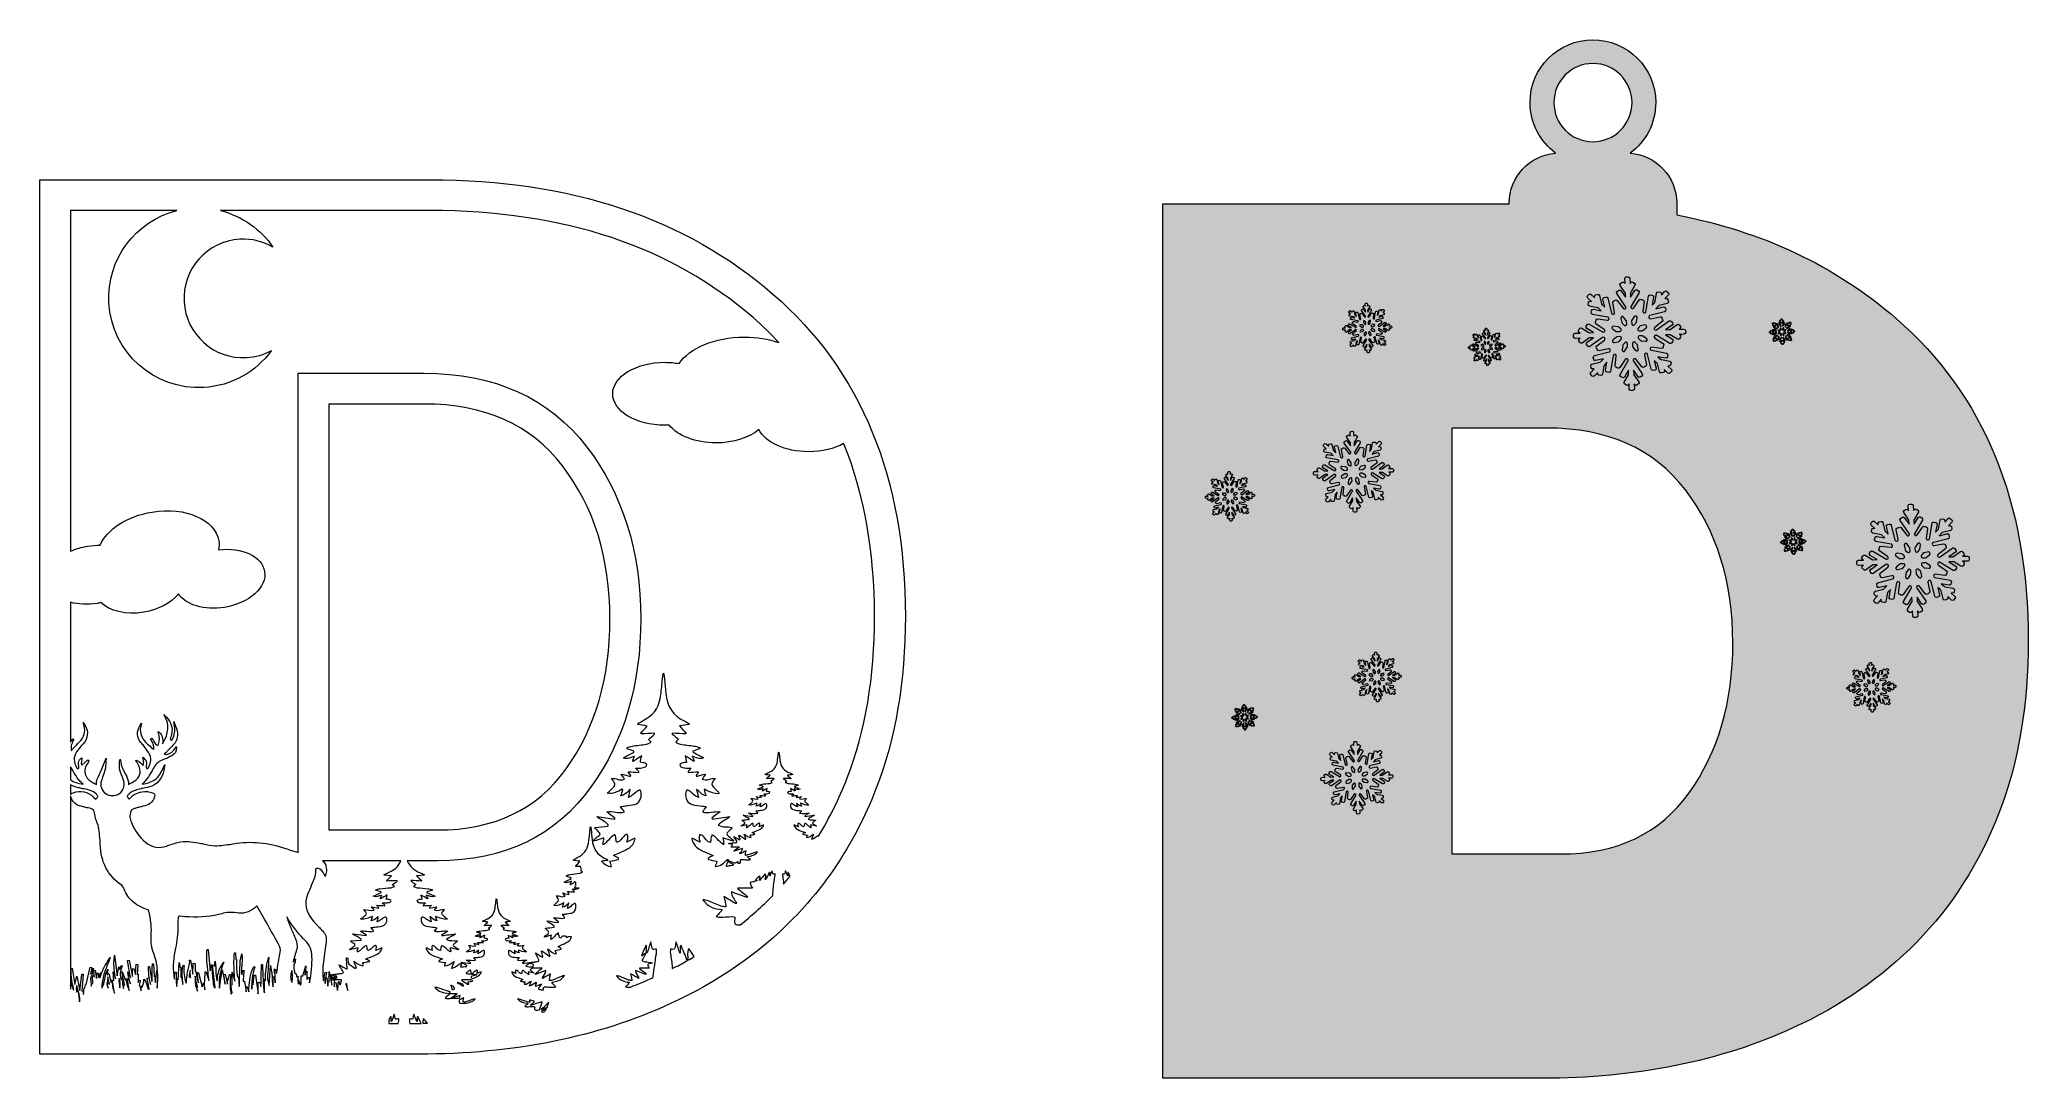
# Model space of a CAD drawing. Header units: millimetres. Extents: x 31 to 225, y -115 to -14.
import ezdxf

# ---------------------------------------------------------------- set-up
doc = ezdxf.new("R2010")
doc.units = ezdxf.units.MM
doc.header["$MEASUREMENT"] = 0
for name, color, linetype in [('engraving', 7, 'Continuous'), ('Layer 1', 7, 'Continuous'), ('Layer 2', 7, 'Continuous')]:
    doc.layers.add(name, color=color, linetype=linetype)

msp = doc.modelspace()

# ---------------------------------------------------------------- hatches: boundary and pattern name
at = {"layer": 'Layer 1'}
h = msp.add_hatch(color=2, dxfattribs=at)
h.dxf.hatch_style = 2
edge = h.paths.add_edge_path()
edge.add_spline(control_points=[(211.73, -40.88), (205.83, -35.75), (198.7, -32.39), (190.36, -30.8), (190.36, -30.8), (190.36, -29.65), (190.36, -29.65), (190.36, -27.09), (188.36, -24.97), (185.84, -24.78), (187.34, -23.66), (188.32, -21.88), (188.32, -19.86), (188.32, -16.48), (185.58, -13.74), (182.2, -13.74), (178.82, -13.74), (176.08, -16.48), (176.08, -19.86), (176.08, -21.88), (177.06, -23.66), (178.57, -24.78), (176.05, -24.97), (174.04, -27.09), (174.04, -29.65), (174.04, -29.65), (174.04, -29.72), (174.04, -29.72), (174.04, -29.72), (140.3, -29.72), (140.3, -29.72), (140.3, -29.72), (140.3, -114.87), (140.3, -114.87), (140.3, -114.87), (177.22, -114.87), (177.22, -114.87), (186.46, -114.87), (194.63, -113.22), (201.73, -109.94), (206.31, -107.87), (210.31, -105.09), (213.74, -101.61), (217.17, -98.12), (219.83, -93.93), (221.74, -89.05), (223.65, -84.16), (224.6, -78.56), (224.6, -72.23), (224.6, -58.77), (220.31, -48.32), (211.73, -40.88)], knot_values=[0, 0, 0, 0, 1, 1, 1, 2, 2, 2, 3, 3, 3, 4, 4, 4, 5, 5, 5, 6, 6, 6, 7, 7, 7, 8, 8, 8, 9, 9, 9, 10, 10, 10, 11, 11, 11, 12, 12, 12, 13, 13, 13, 14, 14, 14, 15, 15, 15, 16, 16, 16, 17, 17, 17, 17], degree=3, periodic=1)
edge = h.paths.add_edge_path()
edge.add_spline(control_points=[(178.4, -19.86), (178.4, -17.76), (180.1, -16.05), (182.2, -16.05), (184.3, -16.05), (186.01, -17.76), (186.01, -19.86), (186.01, -21.96), (184.3, -23.67), (182.2, -23.67), (180.1, -23.67), (178.4, -21.96), (178.4, -19.86)], knot_values=[0, 0, 0, 0, 1, 1, 1, 2, 2, 2, 3, 3, 3, 4, 4, 4, 4], degree=3, periodic=1)
edge = h.paths.add_edge_path()
edge.add_spline(control_points=[(191.57, -87.07), (188.73, -91.04), (184.56, -93.03), (179.04, -93.03), (179.04, -93.03), (168.46, -93.03), (168.46, -93.03), (168.46, -93.03), (168.46, -51.55), (168.46, -51.55), (168.46, -51.55), (177.71, -51.55), (177.71, -51.55), (183.62, -51.55), (188.13, -53.56), (191.21, -57.57), (194.29, -61.59), (195.83, -66.55), (195.83, -72.47), (195.83, -78.23), (194.41, -83.1), (191.57, -87.07)], knot_values=[0, 0, 0, 0, 1, 1, 1, 2, 2, 2, 3, 3, 3, 4, 4, 4, 5, 5, 5, 6, 6, 6, 7, 7, 7, 7], degree=3, periodic=1)

# ---------------------------------------------------------------- linework, layer by layer
at = {"layer": 'engraving', "lineweight": 0}
for points, knots in [([(191.23, -42.05), (191.22, -41.97), (191.15, -41.91), (191.07, -41.91), (191.07, -41.91), (190.59, -41.93), (190.59, -41.93), (190.59, -41.93), (190.68, -41.87), (190.68, -41.87), (190.75, -41.82), (190.77, -41.73), (190.72, -41.66), (190.72, -41.66), (190.61, -41.5), (190.61, -41.5), (190.56, -41.43), (190.47, -41.41), (190.4, -41.46), (190.4, -41.46), (189.72, -41.94), (189.72, -41.94), (189.7, -41.96), (189.67, -41.96), (189.64, -41.97), (189.64, -41.97), (189.28, -41.98), (189.28, -41.98), (189.28, -41.98), (189.92, -41.53), (189.92, -41.53), (189.99, -41.48), (190, -41.39), (189.96, -41.32), (189.96, -41.32), (189.85, -41.16), (189.85, -41.16), (189.8, -41.09), (189.7, -41.07), (189.64, -41.12), (189.64, -41.12), (188.4, -41.99), (188.4, -41.99), (188.38, -42.01), (188.35, -42.02), (188.32, -42.02), (188.32, -42.02), (188.32, -42.02), (188.32, -42.02), (188.17, -42.02), (188.1, -41.84), (188.22, -41.75), (188.22, -41.75), (188.96, -41.17), (188.96, -41.17), (189.02, -41.12), (189.03, -41.02), (188.98, -40.96), (188.98, -40.96), (188.96, -40.93), (188.96, -40.93), (188.94, -40.91), (188.94, -40.89), (188.93, -40.87), (188.93, -40.87), (188.92, -40.83), (188.92, -40.83), (188.91, -40.75), (188.83, -40.69), (188.75, -40.71), (188.75, -40.71), (187.81, -40.9), (187.81, -40.9), (187.67, -40.92), (187.58, -40.75), (187.67, -40.65), (187.67, -40.65), (187.69, -40.63), (187.69, -40.63), (187.71, -40.61), (187.74, -40.59), (187.76, -40.59), (187.76, -40.59), (189.19, -40.23), (189.19, -40.23), (189.27, -40.21), (189.32, -40.13), (189.3, -40.05), (189.3, -40.05), (189.26, -39.86), (189.26, -39.86), (189.24, -39.77), (189.15, -39.73), (189.07, -39.75), (189.07, -39.75), (188.33, -39.93), (188.33, -39.93), (188.33, -39.93), (188.58, -39.65), (188.58, -39.65), (188.6, -39.63), (188.63, -39.61), (188.66, -39.61), (188.66, -39.61), (189.44, -39.41), (189.44, -39.41), (189.52, -39.39), (189.57, -39.31), (189.55, -39.23), (189.55, -39.23), (189.5, -39.04), (189.5, -39.04), (189.48, -38.96), (189.4, -38.91), (189.32, -38.93), (189.32, -38.93), (189.22, -38.95), (189.22, -38.95), (189.22, -38.95), (189.55, -38.59), (189.55, -38.59), (189.61, -38.53), (189.61, -38.43), (189.55, -38.38), (189.55, -38.38), (189.4, -38.24), (189.4, -38.24), (189.34, -38.19), (189.25, -38.19), (189.19, -38.25), (189.19, -38.25), (188.87, -38.6), (188.87, -38.6), (188.87, -38.6), (188.89, -38.5), (188.89, -38.5), (188.9, -38.42), (188.85, -38.34), (188.77, -38.32), (188.77, -38.32), (188.58, -38.29), (188.58, -38.29), (188.5, -38.27), (188.42, -38.33), (188.4, -38.41), (188.4, -38.41), (188.26, -39.24), (188.26, -39.24), (188.25, -39.26), (188.24, -39.29), (188.22, -39.31), (188.22, -39.31), (187.98, -39.58), (187.98, -39.58), (187.98, -39.58), (188.11, -38.8), (188.11, -38.8), (188.13, -38.72), (188.07, -38.64), (187.99, -38.63), (187.99, -38.63), (187.8, -38.59), (187.8, -38.59), (187.72, -38.58), (187.64, -38.63), (187.63, -38.72), (187.63, -38.72), (187.37, -40.22), (187.37, -40.22), (187.36, -40.24), (187.35, -40.27), (187.33, -40.29), (187.33, -40.29), (187.33, -40.29), (187.33, -40.29), (187.23, -40.4), (187.05, -40.32), (187.07, -40.17), (187.07, -40.17), (187.18, -39.24), (187.18, -39.24), (187.19, -39.16), (187.13, -39.08), (187.05, -39.07), (187.05, -39.07), (187.02, -39.07), (187.02, -39.07), (186.99, -39.06), (186.97, -39.05), (186.95, -39.04), (186.95, -39.04), (186.92, -39.02), (186.92, -39.02), (186.85, -38.97), (186.76, -38.99), (186.71, -39.06), (186.71, -39.06), (186.19, -39.86), (186.19, -39.86), (186.11, -39.98), (185.92, -39.92), (185.91, -39.78), (185.91, -39.78), (185.91, -39.76), (185.91, -39.76), (185.91, -39.73), (185.92, -39.7), (185.93, -39.68), (185.93, -39.68), (186.69, -38.4), (186.69, -38.4), (186.74, -38.33), (186.71, -38.24), (186.64, -38.19), (186.64, -38.19), (186.48, -38.09), (186.48, -38.09), (186.41, -38.05), (186.31, -38.07), (186.27, -38.15), (186.27, -38.15), (185.87, -38.81), (185.87, -38.81), (185.87, -38.81), (185.86, -38.43), (185.86, -38.43), (185.86, -38.4), (185.87, -38.37), (185.88, -38.35), (185.88, -38.35), (186.3, -37.64), (186.3, -37.64), (186.34, -37.57), (186.32, -37.48), (186.25, -37.44), (186.25, -37.44), (186.08, -37.34), (186.08, -37.34), (186.01, -37.29), (185.92, -37.32), (185.87, -37.39), (185.87, -37.39), (185.82, -37.48), (185.82, -37.48), (185.82, -37.48), (185.8, -36.98), (185.8, -36.98), (185.8, -36.9), (185.73, -36.83), (185.64, -36.84), (185.64, -36.84), (185.45, -36.84), (185.45, -36.84), (185.37, -36.85), (185.3, -36.92), (185.31, -37), (185.31, -37), (185.33, -37.48), (185.33, -37.48), (185.33, -37.48), (185.27, -37.39), (185.27, -37.39), (185.22, -37.33), (185.13, -37.31), (185.06, -37.36), (185.06, -37.36), (184.9, -37.47), (184.9, -37.47), (184.83, -37.52), (184.82, -37.61), (184.86, -37.68), (184.86, -37.68), (185.34, -38.37), (185.34, -38.37), (185.36, -38.39), (185.37, -38.42), (185.37, -38.44), (185.37, -38.44), (185.38, -38.81), (185.38, -38.81), (185.38, -38.81), (184.93, -38.17), (184.93, -38.17), (184.89, -38.1), (184.79, -38.08), (184.72, -38.13), (184.72, -38.13), (184.57, -38.24), (184.57, -38.24), (184.5, -38.29), (184.48, -38.38), (184.53, -38.45), (184.53, -38.45), (185.39, -39.7), (185.39, -39.7), (185.41, -39.72), (185.42, -39.75), (185.42, -39.78), (185.42, -39.78), (185.42, -39.78), (185.42, -39.78), (185.43, -39.93), (185.24, -39.99), (185.15, -39.88), (185.15, -39.88), (184.58, -39.14), (184.58, -39.14), (184.53, -39.07), (184.44, -39.06), (184.37, -39.11), (184.37, -39.11), (184.34, -39.14), (184.34, -39.14), (184.33, -39.15), (184.3, -39.16), (184.28, -39.17), (184.28, -39.17), (184.25, -39.17), (184.25, -39.17), (184.16, -39.19), (184.11, -39.27), (184.13, -39.35), (184.13, -39.35), (184.31, -40.29), (184.31, -40.29), (184.34, -40.43), (184.17, -40.53), (184.06, -40.43), (184.06, -40.43), (184.05, -40.42), (184.05, -40.42), (184.03, -40.4), (184.02, -40.37), (184.01, -40.35), (184.01, -40.35), (183.65, -38.9), (183.65, -38.9), (183.63, -38.81), (183.55, -38.77), (183.47, -38.79), (183.47, -38.79), (183.28, -38.83), (183.28, -38.83), (183.2, -38.85), (183.15, -38.93), (183.17, -39.01), (183.17, -39.01), (183.36, -39.77), (183.36, -39.77), (183.36, -39.77), (183.08, -39.51), (183.08, -39.51), (183.06, -39.49), (183.05, -39.47), (183.04, -39.44), (183.04, -39.44), (182.84, -38.64), (182.84, -38.64), (182.82, -38.56), (182.74, -38.51), (182.66, -38.53), (182.66, -38.53), (182.47, -38.58), (182.47, -38.58), (182.39, -38.6), (182.35, -38.68), (182.37, -38.76), (182.37, -38.76), (182.39, -38.87), (182.39, -38.87), (182.39, -38.87), (182.03, -38.53), (182.03, -38.53), (181.97, -38.47), (181.87, -38.48), (181.82, -38.54), (181.82, -38.54), (181.69, -38.68), (181.69, -38.68), (181.63, -38.74), (181.64, -38.83), (181.7, -38.89), (181.7, -38.89), (182.05, -39.22), (182.05, -39.22), (182.05, -39.22), (181.94, -39.2), (181.94, -39.2), (181.86, -39.19), (181.78, -39.24), (181.77, -39.32), (181.77, -39.32), (181.74, -39.52), (181.74, -39.52), (181.72, -39.6), (181.78, -39.68), (181.86, -39.69), (181.86, -39.69), (182.67, -39.84), (182.67, -39.84), (182.7, -39.84), (182.73, -39.86), (182.75, -39.88), (182.75, -39.88), (183.02, -40.13), (183.02, -40.13), (183.02, -40.13), (182.25, -39.99), (182.25, -39.99), (182.17, -39.97), (182.09, -40.03), (182.07, -40.11), (182.07, -40.11), (182.04, -40.3), (182.04, -40.3), (182.03, -40.38), (182.08, -40.46), (182.16, -40.48), (182.16, -40.48), (183.64, -40.74), (183.64, -40.74), (183.67, -40.75), (183.7, -40.76), (183.72, -40.78), (183.72, -40.78), (183.73, -40.79), (183.73, -40.79), (183.83, -40.89), (183.75, -41.07), (183.6, -41.05), (183.6, -41.05), (182.68, -40.93), (182.68, -40.93), (182.6, -40.92), (182.52, -40.98), (182.51, -41.06), (182.51, -41.06), (182.51, -41.1), (182.51, -41.1), (182.51, -41.12), (182.5, -41.14), (182.48, -41.16), (182.48, -41.16), (182.46, -41.19), (182.46, -41.19), (182.42, -41.26), (182.44, -41.36), (182.5, -41.4), (182.5, -41.4), (183.3, -41.94), (183.3, -41.94), (183.42, -42.02), (183.37, -42.21), (183.22, -42.21), (183.22, -42.21), (183.2, -42.22), (183.2, -42.22), (183.17, -42.22), (183.14, -42.21), (183.12, -42.19), (183.12, -42.19), (181.85, -41.42), (181.85, -41.42), (181.78, -41.38), (181.69, -41.4), (181.65, -41.48), (181.65, -41.48), (181.55, -41.64), (181.55, -41.64), (181.51, -41.71), (181.53, -41.8), (181.6, -41.85), (181.6, -41.85), (182.26, -42.25), (182.26, -42.25), (182.26, -42.25), (181.88, -42.27), (181.88, -42.27), (181.85, -42.27), (181.83, -42.26), (181.8, -42.24), (181.8, -42.24), (181.11, -41.82), (181.11, -41.82), (181.04, -41.78), (180.94, -41.8), (180.9, -41.87), (180.9, -41.87), (180.8, -42.04), (180.8, -42.04), (180.76, -42.11), (180.78, -42.2), (180.85, -42.25), (180.85, -42.25), (180.95, -42.3), (180.95, -42.3), (180.95, -42.3), (180.45, -42.32), (180.45, -42.32), (180.37, -42.33), (180.3, -42.4), (180.31, -42.48), (180.31, -42.48), (180.32, -42.67), (180.32, -42.67), (180.32, -42.76), (180.39, -42.82), (180.47, -42.82), (180.47, -42.82), (180.95, -42.8), (180.95, -42.8), (180.95, -42.8), (180.86, -42.86), (180.86, -42.86), (180.79, -42.91), (180.78, -43), (180.82, -43.07), (180.82, -43.07), (180.93, -43.23), (180.93, -43.23), (180.98, -43.3), (181.08, -43.32), (181.14, -43.27), (181.14, -43.27), (181.82, -42.79), (181.82, -42.79), (181.84, -42.77), (181.87, -42.76), (181.9, -42.76), (181.9, -42.76), (182.27, -42.75), (182.27, -42.75), (182.27, -42.75), (181.62, -43.2), (181.62, -43.2), (181.56, -43.25), (181.54, -43.34), (181.59, -43.41), (181.59, -43.41), (181.7, -43.57), (181.7, -43.57), (181.74, -43.64), (181.84, -43.66), (181.91, -43.61), (181.91, -43.61), (183.14, -42.74), (183.14, -42.74), (183.16, -42.72), (183.19, -42.71), (183.22, -42.71), (183.22, -42.71), (183.23, -42.71), (183.23, -42.71), (183.37, -42.71), (183.44, -42.89), (183.33, -42.98), (183.33, -42.98), (182.59, -43.56), (182.59, -43.56), (182.52, -43.61), (182.51, -43.7), (182.56, -43.77), (182.56, -43.77), (182.58, -43.8), (182.58, -43.8), (182.6, -43.82), (182.61, -43.84), (182.61, -43.86), (182.61, -43.86), (182.62, -43.9), (182.62, -43.9), (182.64, -43.98), (182.72, -44.04), (182.8, -44.02), (182.8, -44.02), (183.73, -43.83), (183.73, -43.83), (183.87, -43.8), (183.97, -43.97), (183.87, -44.08), (183.87, -44.08), (183.85, -44.1), (183.85, -44.1), (183.83, -44.12), (183.81, -44.14), (183.78, -44.14), (183.78, -44.14), (182.35, -44.5), (182.35, -44.5), (182.27, -44.52), (182.22, -44.6), (182.24, -44.68), (182.24, -44.68), (182.29, -44.87), (182.29, -44.87), (182.31, -44.95), (182.39, -45), (182.47, -44.98), (182.47, -44.98), (183.22, -44.8), (183.22, -44.8), (183.22, -44.8), (182.96, -45.08), (182.96, -45.08), (182.94, -45.1), (182.91, -45.11), (182.89, -45.12), (182.89, -45.12), (182.1, -45.32), (182.1, -45.32), (182.02, -45.34), (181.97, -45.42), (181.99, -45.5), (181.99, -45.5), (182.04, -45.69), (182.04, -45.69), (182.06, -45.77), (182.14, -45.82), (182.22, -45.8), (182.22, -45.8), (182.32, -45.77), (182.32, -45.77), (182.32, -45.77), (181.99, -46.14), (181.99, -46.14), (181.93, -46.2), (181.94, -46.3), (182, -46.35), (182, -46.35), (182.14, -46.49), (182.14, -46.49), (182.2, -46.54), (182.3, -46.54), (182.35, -46.48), (182.35, -46.48), (182.67, -46.13), (182.67, -46.13), (182.67, -46.13), (182.66, -46.23), (182.66, -46.23), (182.64, -46.31), (182.7, -46.39), (182.78, -46.4), (182.78, -46.4), (182.97, -46.44), (182.97, -46.44), (183.05, -46.45), (183.13, -46.4), (183.14, -46.32), (183.14, -46.32), (183.28, -45.49), (183.28, -45.49), (183.29, -45.46), (183.3, -45.44), (183.32, -45.42), (183.32, -45.42), (183.57, -45.15), (183.57, -45.15), (183.57, -45.15), (183.43, -45.93), (183.43, -45.93), (183.42, -46.01), (183.47, -46.09), (183.55, -46.1), (183.55, -46.1), (183.74, -46.13), (183.74, -46.13), (183.82, -46.15), (183.9, -46.09), (183.92, -46.01), (183.92, -46.01), (184.18, -44.51), (184.18, -44.51), (184.18, -44.48), (184.2, -44.46), (184.21, -44.44), (184.21, -44.44), (184.21, -44.44), (184.21, -44.44), (184.31, -44.33), (184.49, -44.41), (184.47, -44.56), (184.47, -44.56), (184.36, -45.49), (184.36, -45.49), (184.35, -45.57), (184.41, -45.65), (184.49, -45.66), (184.49, -45.66), (184.53, -45.66), (184.53, -45.66), (184.55, -45.67), (184.57, -45.67), (184.59, -45.69), (184.59, -45.69), (184.62, -45.71), (184.62, -45.71), (184.69, -45.75), (184.79, -45.74), (184.83, -45.67), (184.83, -45.67), (185.35, -44.87), (185.35, -44.87), (185.44, -44.75), (185.62, -44.8), (185.63, -44.95), (185.63, -44.95), (185.63, -44.97), (185.63, -44.97), (185.63, -45), (185.62, -45.02), (185.61, -45.05), (185.61, -45.05), (184.85, -46.33), (184.85, -46.33), (184.81, -46.4), (184.83, -46.49), (184.9, -46.53), (184.9, -46.53), (185.07, -46.64), (185.07, -46.64), (185.14, -46.68), (185.23, -46.66), (185.27, -46.58), (185.27, -46.58), (185.67, -45.92), (185.67, -45.92), (185.67, -45.92), (185.68, -46.3), (185.68, -46.3), (185.69, -46.33), (185.68, -46.36), (185.66, -46.38), (185.66, -46.38), (185.25, -47.09), (185.25, -47.09), (185.21, -47.16), (185.23, -47.25), (185.3, -47.29), (185.3, -47.29), (185.46, -47.39), (185.46, -47.39), (185.53, -47.43), (185.63, -47.41), (185.67, -47.34), (185.67, -47.34), (185.72, -47.25), (185.72, -47.25), (185.72, -47.25), (185.74, -47.75), (185.74, -47.75), (185.75, -47.83), (185.82, -47.9), (185.9, -47.89), (185.9, -47.89), (186.09, -47.89), (186.09, -47.89), (186.17, -47.88), (186.24, -47.81), (186.24, -47.73), (186.24, -47.73), (186.22, -47.25), (186.22, -47.25), (186.22, -47.25), (186.27, -47.33), (186.27, -47.33), (186.32, -47.4), (186.42, -47.42), (186.48, -47.37), (186.48, -47.37), (186.64, -47.26), (186.64, -47.26), (186.71, -47.21), (186.73, -47.12), (186.68, -47.05), (186.68, -47.05), (186.2, -46.36), (186.2, -46.36), (186.19, -46.34), (186.18, -46.31), (186.18, -46.28), (186.18, -46.28), (186.16, -45.91), (186.16, -45.91), (186.16, -45.91), (186.61, -46.56), (186.61, -46.56), (186.66, -46.63), (186.75, -46.65), (186.82, -46.6), (186.82, -46.6), (186.98, -46.49), (186.98, -46.49), (187.04, -46.44), (187.06, -46.35), (187.01, -46.28), (187.01, -46.28), (186.15, -45.03), (186.15, -45.03), (186.13, -45.01), (186.12, -44.98), (186.12, -44.95), (186.12, -44.95), (186.12, -44.95), (186.12, -44.95), (186.12, -44.8), (186.3, -44.73), (186.39, -44.85), (186.39, -44.85), (186.96, -45.59), (186.96, -45.59), (187.01, -45.65), (187.11, -45.67), (187.17, -45.61), (187.17, -45.61), (187.2, -45.59), (187.2, -45.59), (187.22, -45.58), (187.24, -45.57), (187.26, -45.56), (187.26, -45.56), (187.3, -45.56), (187.3, -45.56), (187.38, -45.54), (187.43, -45.46), (187.42, -45.38), (187.42, -45.38), (187.23, -44.44), (187.23, -44.44), (187.2, -44.3), (187.37, -44.2), (187.48, -44.3), (187.48, -44.3), (187.49, -44.31), (187.49, -44.31), (187.51, -44.33), (187.53, -44.35), (187.53, -44.38), (187.53, -44.38), (187.89, -45.83), (187.89, -45.83), (187.91, -45.91), (187.99, -45.96), (188.07, -45.94), (188.07, -45.94), (188.26, -45.9), (188.26, -45.9), (188.34, -45.88), (188.39, -45.79), (188.37, -45.71), (188.37, -45.71), (188.18, -44.96), (188.18, -44.96), (188.18, -44.96), (188.46, -45.22), (188.46, -45.22), (188.48, -45.24), (188.5, -45.26), (188.5, -45.29), (188.5, -45.29), (188.7, -46.09), (188.7, -46.09), (188.72, -46.17), (188.8, -46.22), (188.88, -46.19), (188.88, -46.19), (189.07, -46.15), (189.07, -46.15), (189.15, -46.13), (189.2, -46.05), (189.18, -45.97), (189.18, -45.97), (189.15, -45.86), (189.15, -45.86), (189.15, -45.86), (189.51, -46.2), (189.51, -46.2), (189.57, -46.26), (189.67, -46.25), (189.73, -46.19), (189.73, -46.19), (189.86, -46.05), (189.86, -46.05), (189.91, -45.99), (189.91, -45.89), (189.85, -45.84), (189.85, -45.84), (189.5, -45.51), (189.5, -45.51), (189.5, -45.51), (189.6, -45.53), (189.6, -45.53), (189.68, -45.54), (189.76, -45.49), (189.77, -45.4), (189.77, -45.4), (189.81, -45.21), (189.81, -45.21), (189.82, -45.13), (189.77, -45.05), (189.69, -45.04), (189.69, -45.04), (188.87, -44.89), (188.87, -44.89), (188.84, -44.89), (188.82, -44.87), (188.8, -44.85), (188.8, -44.85), (188.53, -44.6), (188.53, -44.6), (188.53, -44.6), (189.3, -44.74), (189.3, -44.74), (189.38, -44.76), (189.46, -44.7), (189.47, -44.62), (189.47, -44.62), (189.5, -44.43), (189.5, -44.43), (189.52, -44.34), (189.46, -44.27), (189.38, -44.25), (189.38, -44.25), (187.9, -43.98), (187.9, -43.98), (187.87, -43.98), (187.85, -43.97), (187.83, -43.95), (187.83, -43.95), (187.82, -43.94), (187.82, -43.94), (187.71, -43.84), (187.8, -43.66), (187.94, -43.68), (187.94, -43.68), (188.86, -43.8), (188.86, -43.8), (188.95, -43.81), (189.02, -43.75), (189.03, -43.67), (189.03, -43.67), (189.04, -43.63), (189.04, -43.63), (189.04, -43.61), (189.05, -43.58), (189.06, -43.57), (189.06, -43.57), (189.08, -43.53), (189.08, -43.53), (189.13, -43.47), (189.11, -43.37), (189.04, -43.33), (189.04, -43.33), (188.24, -42.79), (188.24, -42.79), (188.12, -42.71), (188.18, -42.52), (188.32, -42.51), (188.32, -42.51), (188.34, -42.51), (188.34, -42.51), (188.37, -42.51), (188.4, -42.52), (188.43, -42.53), (188.43, -42.53), (189.69, -43.31), (189.69, -43.31), (189.76, -43.35), (189.85, -43.33), (189.9, -43.25), (189.9, -43.25), (190, -43.09), (190, -43.09), (190.04, -43.02), (190.02, -42.92), (189.95, -42.88), (189.95, -42.88), (189.28, -42.48), (189.28, -42.48), (189.28, -42.48), (189.66, -42.46), (189.66, -42.46), (189.69, -42.46), (189.72, -42.47), (189.74, -42.48), (189.74, -42.48), (190.44, -42.91), (190.44, -42.91), (190.51, -42.95), (190.6, -42.93), (190.64, -42.85), (190.64, -42.85), (190.74, -42.69), (190.74, -42.69), (190.78, -42.62), (190.76, -42.52), (190.69, -42.48), (190.69, -42.48), (190.6, -42.43), (190.6, -42.43), (190.6, -42.43), (191.09, -42.41), (191.09, -42.41), (191.17, -42.4), (191.24, -42.33), (191.24, -42.25), (191.24, -42.25), (191.23, -42.05), (191.23, -42.05)], [0, 0, 0, 0, 1, 1, 1, 2, 2, 2, 3, 3, 3, 4, 4, 4, 5, 5, 5, 6, 6, 6, 7, 7, 7, 8, 8, 8, 9, 9, 9, 10, 10, 10, 11, 11, 11, 12, 12, 12, 13, 13, 13, 14, 14, 14, 15, 15, 15, 16, 16, 16, 17, 17, 17, 18, 18, 18, 19, 19, 19, 20, 20, 20, 21, 21, 21, 22, 22, 22, 23, 23, 23, 24, 24, 24, 25, 25, 25, 26, 26, 26, 27, 27, 27, 28, 28, 28, 29, 29, 29, 30, 30, 30, 31, 31, 31, 32, 32, 32, 33, 33, 33, 34, 34, 34, 35, 35, 35, 36, 36, 36, 37, 37, 37, 38, 38, 38, 39, 39, 39, 40, 40, 40, 41, 41, 41, 42, 42, 42, 43, 43, 43, 44, 44, 44, 45, 45, 45, 46, 46, 46, 47, 47, 47, 48, 48, 48, 49, 49, 49, 50, 50, 50, 51, 51, 51, 52, 52, 52, 53, 53, 53, 54, 54, 54, 55, 55, 55, 56, 56, 56, 57, 57, 57, 58, 58, 58, 59, 59, 59, 60, 60, 60, 61, 61, 61, 62, 62, 62, 63, 63, 63, 64, 64, 64, 65, 65, 65, 66, 66, 66, 67, 67, 67, 68, 68, 68, 69, 69, 69, 70, 70, 70, 71, 71, 71, 72, 72, 72, 73, 73, 73, 74, 74, 74, 75, 75, 75, 76, 76, 76, 77, 77, 77, 78, 78, 78, 79, 79, 79, 80, 80, 80, 81, 81, 81, 82, 82, 82, 83, 83, 83, 84, 84, 84, 85, 85, 85, 86, 86, 86, 87, 87, 87, 88, 88, 88, 89, 89, 89, 90, 90, 90, 91, 91, 91, 92, 92, 92, 93, 93, 93, 94, 94, 94, 95, 95, 95, 96, 96, 96, 97, 97, 97, 98, 98, 98, 99, 99, 99, 100, 100, 100, 101, 101, 101, 102, 102, 102, 103, 103, 103, 104, 104, 104, 105, 105, 105, 106, 106, 106, 107, 107, 107, 108, 108, 108, 109, 109, 109, 110, 110, 110, 111, 111, 111, 112, 112, 112, 113, 113, 113, 114, 114, 114, 115, 115, 115, 116, 116, 116, 117, 117, 117, 118, 118, 118, 119, 119, 119, 120, 120, 120, 121, 121, 121, 122, 122, 122, 123, 123, 123, 124, 124, 124, 125, 125, 125, 126, 126, 126, 127, 127, 127, 128, 128, 128, 129, 129, 129, 130, 130, 130, 131, 131, 131, 132, 132, 132, 133, 133, 133, 134, 134, 134, 135, 135, 135, 136, 136, 136, 137, 137, 137, 138, 138, 138, 139, 139, 139, 140, 140, 140, 141, 141, 141, 142, 142, 142, 143, 143, 143, 144, 144, 144, 145, 145, 145, 146, 146, 146, 147, 147, 147, 148, 148, 148, 149, 149, 149, 150, 150, 150, 151, 151, 151, 152, 152, 152, 153, 153, 153, 154, 154, 154, 155, 155, 155, 156, 156, 156, 157, 157, 157, 158, 158, 158, 159, 159, 159, 160, 160, 160, 161, 161, 161, 162, 162, 162, 163, 163, 163, 164, 164, 164, 165, 165, 165, 166, 166, 166, 167, 167, 167, 168, 168, 168, 169, 169, 169, 170, 170, 170, 171, 171, 171, 172, 172, 172, 173, 173, 173, 174, 174, 174, 175, 175, 175, 176, 176, 176, 177, 177, 177, 178, 178, 178, 179, 179, 179, 180, 180, 180, 181, 181, 181, 182, 182, 182, 183, 183, 183, 184, 184, 184, 185, 185, 185, 186, 186, 186, 187, 187, 187, 188, 188, 188, 189, 189, 189, 190, 190, 190, 191, 191, 191, 192, 192, 192, 193, 193, 193, 194, 194, 194, 195, 195, 195, 196, 196, 196, 197, 197, 197, 198, 198, 198, 199, 199, 199, 200, 200, 200, 201, 201, 201, 202, 202, 202, 203, 203, 203, 204, 204, 204, 205, 205, 205, 206, 206, 206, 207, 207, 207, 208, 208, 208, 209, 209, 209, 210, 210, 210, 211, 211, 211, 212, 212, 212, 213, 213, 213, 214, 214, 214, 215, 215, 215, 216, 216, 216, 217, 217, 217, 218, 218, 218, 219, 219, 219, 220, 220, 220, 221, 221, 221, 222, 222, 222, 223, 223, 223, 224, 224, 224, 225, 225, 225, 226, 226, 226, 227, 227, 227, 228, 228, 228, 229, 229, 229, 230, 230, 230, 231, 231, 231, 232, 232, 232, 233, 233, 233, 234, 234, 234, 235, 235, 235, 236, 236, 236, 237, 237, 237, 238, 238, 238, 239, 239, 239, 240, 240, 240, 241, 241, 241, 242, 242, 242, 243, 243, 243, 244, 244, 244, 245, 245, 245, 246, 246, 246, 247, 247, 247, 248, 248, 248, 249, 249, 249, 250, 250, 250, 251, 251, 251, 252, 252, 252, 253, 253, 253, 254, 254, 254, 255, 255, 255, 256, 256, 256, 257, 257, 257, 258, 258, 258, 259, 259, 259, 260, 260, 260, 261, 261, 261, 262, 262, 262, 263, 263, 263, 264, 264, 264, 265, 265, 265, 266, 266, 266, 267, 267, 267, 268, 268, 268, 269, 269, 269, 270, 270, 270, 271, 271, 271, 272, 272, 272, 273, 273, 273, 274, 274, 274, 275, 275, 275, 276, 276, 276, 277, 277, 277, 278, 278, 278, 279, 279, 279, 280, 280, 280, 281, 281, 281, 282, 282, 282, 283, 283, 283, 284, 284, 284, 285, 285, 285, 286, 286, 286, 287, 287, 287, 288, 288, 288, 289, 289, 289, 290, 290, 290, 291, 291, 291, 292, 292, 292, 293, 293, 293, 294, 294, 294, 295, 295, 295, 296, 296, 296, 297, 297, 297, 298, 298, 298, 299, 299, 299, 300, 300, 300, 301, 301, 301, 302, 302, 302, 303, 303, 303, 304, 304, 304, 305, 305, 305, 306, 306, 306, 307, 307, 307, 308, 308, 308, 309, 309, 309, 310, 310, 310, 311, 311, 311, 312, 312, 312, 313, 313, 313, 314, 314, 314, 315, 315, 315, 316, 316, 316, 317, 317, 317, 318, 318, 318, 319, 319, 319, 320, 320, 320, 321, 321, 321, 322, 322, 322, 323, 323, 323, 324, 324, 324, 325, 325, 325, 326, 326, 326, 327, 327, 327, 328, 328, 328, 329, 329, 329, 330, 330, 330, 331, 331, 331, 332, 332, 332, 333, 333, 333, 334, 334, 334, 335, 335, 335, 336, 336, 336, 336]), ([(162.61, -41.68), (162.61, -41.64), (162.58, -41.61), (162.54, -41.61), (162.54, -41.61), (162.34, -41.62), (162.34, -41.62), (162.34, -41.62), (162.37, -41.59), (162.37, -41.59), (162.4, -41.57), (162.41, -41.53), (162.39, -41.5), (162.39, -41.5), (162.34, -41.43), (162.34, -41.43), (162.32, -41.4), (162.28, -41.4), (162.25, -41.42), (162.25, -41.42), (161.95, -41.63), (161.95, -41.63), (161.94, -41.63), (161.93, -41.64), (161.92, -41.64), (161.92, -41.64), (161.76, -41.64), (161.76, -41.64), (161.76, -41.64), (162.04, -41.45), (162.04, -41.45), (162.07, -41.42), (162.08, -41.38), (162.06, -41.35), (162.06, -41.35), (162.01, -41.28), (162.01, -41.28), (161.99, -41.25), (161.95, -41.25), (161.92, -41.27), (161.92, -41.27), (161.38, -41.65), (161.38, -41.65), (161.37, -41.66), (161.35, -41.66), (161.34, -41.66), (161.34, -41.66), (161.34, -41.66), (161.34, -41.66), (161.28, -41.66), (161.25, -41.58), (161.3, -41.54), (161.3, -41.54), (161.62, -41.29), (161.62, -41.29), (161.65, -41.27), (161.65, -41.23), (161.63, -41.2), (161.63, -41.2), (161.62, -41.18), (161.62, -41.18), (161.61, -41.18), (161.61, -41.17), (161.61, -41.16), (161.61, -41.16), (161.6, -41.14), (161.6, -41.14), (161.6, -41.1), (161.56, -41.08), (161.53, -41.09), (161.53, -41.09), (161.12, -41.17), (161.12, -41.17), (161.06, -41.18), (161.02, -41.11), (161.06, -41.06), (161.06, -41.06), (161.06, -41.05), (161.06, -41.05), (161.07, -41.04), (161.08, -41.04), (161.1, -41.03), (161.1, -41.03), (161.72, -40.88), (161.72, -40.88), (161.76, -40.87), (161.78, -40.83), (161.77, -40.8), (161.77, -40.8), (161.75, -40.71), (161.75, -40.71), (161.74, -40.68), (161.71, -40.66), (161.67, -40.67), (161.67, -40.67), (161.34, -40.75), (161.34, -40.75), (161.34, -40.75), (161.46, -40.63), (161.46, -40.63), (161.46, -40.62), (161.48, -40.61), (161.49, -40.61), (161.49, -40.61), (161.83, -40.52), (161.83, -40.52), (161.87, -40.51), (161.89, -40.48), (161.88, -40.44), (161.88, -40.44), (161.86, -40.36), (161.86, -40.36), (161.85, -40.32), (161.81, -40.3), (161.78, -40.31), (161.78, -40.31), (161.73, -40.32), (161.73, -40.32), (161.73, -40.32), (161.88, -40.16), (161.88, -40.16), (161.9, -40.13), (161.9, -40.09), (161.88, -40.07), (161.88, -40.07), (161.81, -40.01), (161.81, -40.01), (161.79, -39.98), (161.75, -39.99), (161.72, -40.01), (161.72, -40.01), (161.58, -40.17), (161.58, -40.17), (161.58, -40.17), (161.59, -40.12), (161.59, -40.12), (161.6, -40.09), (161.57, -40.05), (161.54, -40.05), (161.54, -40.05), (161.45, -40.03), (161.45, -40.03), (161.42, -40.02), (161.38, -40.05), (161.38, -40.08), (161.38, -40.08), (161.31, -40.44), (161.31, -40.44), (161.31, -40.46), (161.31, -40.47), (161.3, -40.48), (161.3, -40.48), (161.19, -40.6), (161.19, -40.6), (161.19, -40.6), (161.25, -40.25), (161.25, -40.25), (161.26, -40.22), (161.23, -40.18), (161.2, -40.18), (161.2, -40.18), (161.11, -40.16), (161.11, -40.16), (161.08, -40.16), (161.04, -40.18), (161.04, -40.22), (161.04, -40.22), (160.92, -40.87), (160.92, -40.87), (160.92, -40.88), (160.92, -40.9), (160.91, -40.91), (160.91, -40.91), (160.91, -40.91), (160.91, -40.91), (160.86, -40.95), (160.79, -40.92), (160.79, -40.85), (160.79, -40.85), (160.84, -40.44), (160.84, -40.44), (160.85, -40.41), (160.82, -40.38), (160.79, -40.37), (160.79, -40.37), (160.77, -40.37), (160.77, -40.37), (160.76, -40.37), (160.75, -40.36), (160.74, -40.36), (160.74, -40.36), (160.73, -40.35), (160.73, -40.35), (160.7, -40.33), (160.66, -40.34), (160.64, -40.37), (160.64, -40.37), (160.41, -40.71), (160.41, -40.71), (160.37, -40.77), (160.29, -40.75), (160.29, -40.68), (160.29, -40.68), (160.29, -40.67), (160.29, -40.67), (160.29, -40.66), (160.29, -40.65), (160.3, -40.64), (160.3, -40.64), (160.63, -40.08), (160.63, -40.08), (160.65, -40.05), (160.64, -40.01), (160.61, -39.99), (160.61, -39.99), (160.53, -39.94), (160.53, -39.94), (160.5, -39.93), (160.46, -39.94), (160.44, -39.97), (160.44, -39.97), (160.27, -40.26), (160.27, -40.26), (160.27, -40.26), (160.26, -40.09), (160.26, -40.09), (160.26, -40.08), (160.27, -40.07), (160.27, -40.05), (160.27, -40.05), (160.46, -39.75), (160.46, -39.75), (160.47, -39.72), (160.46, -39.68), (160.43, -39.66), (160.43, -39.66), (160.36, -39.61), (160.36, -39.61), (160.33, -39.59), (160.29, -39.6), (160.27, -39.64), (160.27, -39.64), (160.25, -39.68), (160.25, -39.68), (160.25, -39.68), (160.24, -39.46), (160.24, -39.46), (160.24, -39.42), (160.21, -39.39), (160.17, -39.39), (160.17, -39.39), (160.09, -39.4), (160.09, -39.4), (160.05, -39.4), (160.02, -39.43), (160.02, -39.47), (160.02, -39.47), (160.03, -39.68), (160.03, -39.68), (160.03, -39.68), (160.01, -39.64), (160.01, -39.64), (159.99, -39.61), (159.94, -39.6), (159.91, -39.62), (159.91, -39.62), (159.85, -39.67), (159.85, -39.67), (159.82, -39.69), (159.81, -39.73), (159.83, -39.76), (159.83, -39.76), (160.04, -40.06), (160.04, -40.06), (160.04, -40.07), (160.05, -40.09), (160.05, -40.1), (160.05, -40.1), (160.06, -40.26), (160.06, -40.26), (160.06, -40.26), (159.86, -39.98), (159.86, -39.98), (159.84, -39.95), (159.8, -39.94), (159.77, -39.96), (159.77, -39.96), (159.7, -40.01), (159.7, -40.01), (159.67, -40.03), (159.66, -40.07), (159.68, -40.1), (159.68, -40.1), (160.06, -40.65), (160.06, -40.65), (160.07, -40.66), (160.07, -40.67), (160.07, -40.68), (160.07, -40.68), (160.07, -40.68), (160.07, -40.68), (160.08, -40.75), (159.99, -40.78), (159.96, -40.73), (159.96, -40.73), (159.71, -40.4), (159.71, -40.4), (159.68, -40.37), (159.64, -40.37), (159.61, -40.39), (159.61, -40.39), (159.6, -40.4), (159.6, -40.4), (159.59, -40.41), (159.58, -40.41), (159.57, -40.41), (159.57, -40.41), (159.56, -40.42), (159.56, -40.42), (159.52, -40.42), (159.5, -40.46), (159.51, -40.49), (159.51, -40.49), (159.59, -40.9), (159.59, -40.9), (159.6, -40.97), (159.53, -41.01), (159.48, -40.97), (159.48, -40.97), (159.47, -40.96), (159.47, -40.96), (159.47, -40.95), (159.46, -40.94), (159.46, -40.93), (159.46, -40.93), (159.3, -40.3), (159.3, -40.3), (159.29, -40.26), (159.25, -40.24), (159.22, -40.25), (159.22, -40.25), (159.14, -40.27), (159.14, -40.27), (159.1, -40.28), (159.08, -40.31), (159.09, -40.35), (159.09, -40.35), (159.17, -40.68), (159.17, -40.68), (159.17, -40.68), (159.05, -40.57), (159.05, -40.57), (159.04, -40.56), (159.03, -40.55), (159.03, -40.53), (159.03, -40.53), (158.95, -40.18), (158.95, -40.18), (158.94, -40.15), (158.9, -40.13), (158.87, -40.14), (158.87, -40.14), (158.78, -40.16), (158.78, -40.16), (158.75, -40.17), (158.73, -40.2), (158.74, -40.24), (158.74, -40.24), (158.75, -40.28), (158.75, -40.28), (158.75, -40.28), (158.59, -40.13), (158.59, -40.13), (158.56, -40.11), (158.52, -40.11), (158.5, -40.14), (158.5, -40.14), (158.44, -40.2), (158.44, -40.2), (158.42, -40.23), (158.42, -40.27), (158.44, -40.29), (158.44, -40.29), (158.6, -40.44), (158.6, -40.44), (158.6, -40.44), (158.55, -40.43), (158.55, -40.43), (158.52, -40.42), (158.48, -40.45), (158.48, -40.48), (158.48, -40.48), (158.46, -40.57), (158.46, -40.57), (158.46, -40.6), (158.48, -40.64), (158.51, -40.64), (158.51, -40.64), (158.87, -40.71), (158.87, -40.71), (158.88, -40.71), (158.89, -40.72), (158.9, -40.72), (158.9, -40.72), (159.02, -40.83), (159.02, -40.83), (159.02, -40.83), (158.68, -40.77), (158.68, -40.77), (158.65, -40.77), (158.61, -40.79), (158.61, -40.83), (158.61, -40.83), (158.59, -40.91), (158.59, -40.91), (158.59, -40.95), (158.61, -40.98), (158.65, -40.99), (158.65, -40.99), (159.29, -41.1), (159.29, -41.1), (159.31, -41.11), (159.32, -41.11), (159.33, -41.12), (159.33, -41.12), (159.33, -41.12), (159.33, -41.12), (159.38, -41.17), (159.34, -41.24), (159.28, -41.24), (159.28, -41.24), (158.87, -41.18), (158.87, -41.18), (158.84, -41.18), (158.81, -41.21), (158.8, -41.24), (158.8, -41.24), (158.8, -41.26), (158.8, -41.26), (158.8, -41.27), (158.79, -41.28), (158.79, -41.29), (158.79, -41.29), (158.78, -41.3), (158.78, -41.3), (158.76, -41.33), (158.77, -41.37), (158.8, -41.39), (158.8, -41.39), (159.14, -41.63), (159.14, -41.63), (159.2, -41.66), (159.17, -41.74), (159.11, -41.75), (159.11, -41.75), (159.1, -41.75), (159.1, -41.75), (159.09, -41.75), (159.08, -41.74), (159.07, -41.74), (159.07, -41.74), (158.51, -41.4), (158.51, -41.4), (158.48, -41.38), (158.44, -41.39), (158.42, -41.42), (158.42, -41.42), (158.38, -41.5), (158.38, -41.5), (158.36, -41.53), (158.37, -41.57), (158.4, -41.59), (158.4, -41.59), (158.69, -41.76), (158.69, -41.76), (158.69, -41.76), (158.53, -41.77), (158.53, -41.77), (158.51, -41.77), (158.5, -41.77), (158.49, -41.76), (158.49, -41.76), (158.19, -41.58), (158.19, -41.58), (158.16, -41.56), (158.11, -41.57), (158.1, -41.6), (158.1, -41.6), (158.05, -41.67), (158.05, -41.67), (158.03, -41.7), (158.04, -41.74), (158.07, -41.76), (158.07, -41.76), (158.12, -41.79), (158.12, -41.79), (158.12, -41.79), (157.9, -41.79), (157.9, -41.79), (157.86, -41.8), (157.84, -41.83), (157.84, -41.86), (157.84, -41.86), (157.84, -41.95), (157.84, -41.95), (157.84, -41.98), (157.87, -42.01), (157.91, -42.01), (157.91, -42.01), (158.12, -42), (158.12, -42), (158.12, -42), (158.08, -42.03), (158.08, -42.03), (158.05, -42.05), (158.04, -42.09), (158.06, -42.12), (158.06, -42.12), (158.11, -42.19), (158.11, -42.19), (158.13, -42.22), (158.17, -42.23), (158.2, -42.21), (158.2, -42.21), (158.5, -42), (158.5, -42), (158.51, -41.99), (158.52, -41.99), (158.53, -41.99), (158.53, -41.99), (158.69, -41.98), (158.69, -41.98), (158.69, -41.98), (158.41, -42.18), (158.41, -42.18), (158.38, -42.2), (158.38, -42.24), (158.4, -42.27), (158.4, -42.27), (158.44, -42.34), (158.44, -42.34), (158.47, -42.37), (158.51, -42.38), (158.54, -42.36), (158.54, -42.36), (159.07, -41.98), (159.07, -41.98), (159.09, -41.97), (159.1, -41.96), (159.11, -41.96), (159.11, -41.96), (159.11, -41.96), (159.11, -41.96), (159.18, -41.96), (159.21, -42.04), (159.16, -42.08), (159.16, -42.08), (158.83, -42.34), (158.83, -42.34), (158.81, -42.36), (158.8, -42.4), (158.82, -42.43), (158.82, -42.43), (158.83, -42.44), (158.83, -42.44), (158.84, -42.45), (158.84, -42.46), (158.84, -42.47), (158.84, -42.47), (158.85, -42.48), (158.85, -42.48), (158.85, -42.52), (158.89, -42.54), (158.93, -42.54), (158.93, -42.54), (159.33, -42.45), (159.33, -42.45), (159.4, -42.44), (159.44, -42.52), (159.39, -42.56), (159.39, -42.56), (159.39, -42.57), (159.39, -42.57), (159.38, -42.58), (159.37, -42.59), (159.35, -42.59), (159.35, -42.59), (158.73, -42.75), (158.73, -42.75), (158.69, -42.76), (158.67, -42.79), (158.68, -42.83), (158.68, -42.83), (158.7, -42.91), (158.7, -42.91), (158.71, -42.94), (158.75, -42.97), (158.78, -42.96), (158.78, -42.96), (159.11, -42.88), (159.11, -42.88), (159.11, -42.88), (159, -43), (159, -43), (158.99, -43.01), (158.98, -43.02), (158.96, -43.02), (158.96, -43.02), (158.62, -43.1), (158.62, -43.1), (158.59, -43.11), (158.56, -43.15), (158.57, -43.18), (158.57, -43.18), (158.59, -43.27), (158.59, -43.27), (158.6, -43.3), (158.64, -43.32), (158.67, -43.31), (158.67, -43.31), (158.72, -43.3), (158.72, -43.3), (158.72, -43.3), (158.57, -43.46), (158.57, -43.46), (158.55, -43.49), (158.55, -43.53), (158.58, -43.56), (158.58, -43.56), (158.64, -43.61), (158.64, -43.61), (158.66, -43.64), (158.71, -43.64), (158.73, -43.61), (158.73, -43.61), (158.87, -43.46), (158.87, -43.46), (158.87, -43.46), (158.86, -43.5), (158.86, -43.5), (158.86, -43.54), (158.88, -43.57), (158.92, -43.58), (158.92, -43.58), (159, -43.59), (159, -43.59), (159.03, -43.6), (159.07, -43.58), (159.08, -43.54), (159.08, -43.54), (159.14, -43.18), (159.14, -43.18), (159.14, -43.17), (159.15, -43.16), (159.15, -43.15), (159.15, -43.15), (159.26, -43.03), (159.26, -43.03), (159.26, -43.03), (159.2, -43.37), (159.2, -43.37), (159.2, -43.41), (159.22, -43.44), (159.26, -43.45), (159.26, -43.45), (159.34, -43.46), (159.34, -43.46), (159.37, -43.47), (159.41, -43.44), (159.41, -43.41), (159.41, -43.41), (159.53, -42.75), (159.53, -42.75), (159.53, -42.74), (159.54, -42.73), (159.55, -42.72), (159.55, -42.72), (159.55, -42.72), (159.55, -42.72), (159.59, -42.67), (159.67, -42.71), (159.66, -42.77), (159.66, -42.77), (159.61, -43.18), (159.61, -43.18), (159.6, -43.22), (159.63, -43.25), (159.67, -43.25), (159.67, -43.25), (159.68, -43.25), (159.68, -43.25), (159.69, -43.26), (159.7, -43.26), (159.71, -43.27), (159.71, -43.27), (159.72, -43.27), (159.72, -43.27), (159.75, -43.29), (159.79, -43.29), (159.81, -43.26), (159.81, -43.26), (160.04, -42.91), (160.04, -42.91), (160.08, -42.86), (160.16, -42.88), (160.16, -42.94), (160.16, -42.94), (160.16, -42.95), (160.16, -42.95), (160.16, -42.96), (160.16, -42.98), (160.16, -42.99), (160.16, -42.99), (159.82, -43.55), (159.82, -43.55), (159.8, -43.58), (159.81, -43.62), (159.85, -43.64), (159.85, -43.64), (159.92, -43.68), (159.92, -43.68), (159.95, -43.7), (159.99, -43.69), (160.01, -43.66), (160.01, -43.66), (160.18, -43.37), (160.18, -43.37), (160.18, -43.37), (160.19, -43.53), (160.19, -43.53), (160.19, -43.55), (160.19, -43.56), (160.18, -43.57), (160.18, -43.57), (160, -43.88), (160, -43.88), (159.98, -43.91), (159.99, -43.95), (160.02, -43.97), (160.02, -43.97), (160.09, -44.01), (160.09, -44.01), (160.12, -44.03), (160.16, -44.02), (160.18, -43.99), (160.18, -43.99), (160.2, -43.95), (160.2, -43.95), (160.2, -43.95), (160.21, -44.17), (160.21, -44.17), (160.21, -44.2), (160.25, -44.23), (160.28, -44.23), (160.28, -44.23), (160.37, -44.23), (160.37, -44.23), (160.4, -44.23), (160.43, -44.19), (160.43, -44.16), (160.43, -44.16), (160.42, -43.95), (160.42, -43.95), (160.42, -43.95), (160.45, -43.99), (160.45, -43.99), (160.47, -44.02), (160.51, -44.02), (160.54, -44), (160.54, -44), (160.61, -43.95), (160.61, -43.95), (160.64, -43.93), (160.64, -43.89), (160.62, -43.86), (160.62, -43.86), (160.41, -43.56), (160.41, -43.56), (160.41, -43.55), (160.4, -43.54), (160.4, -43.53), (160.4, -43.53), (160.4, -43.36), (160.4, -43.36), (160.4, -43.36), (160.59, -43.65), (160.59, -43.65), (160.61, -43.68), (160.65, -43.69), (160.68, -43.66), (160.68, -43.66), (160.75, -43.62), (160.75, -43.62), (160.78, -43.59), (160.79, -43.55), (160.77, -43.52), (160.77, -43.52), (160.39, -42.98), (160.39, -42.98), (160.38, -42.97), (160.38, -42.96), (160.38, -42.94), (160.38, -42.94), (160.38, -42.94), (160.38, -42.94), (160.38, -42.88), (160.46, -42.85), (160.5, -42.9), (160.5, -42.9), (160.75, -43.22), (160.75, -43.22), (160.77, -43.25), (160.81, -43.26), (160.84, -43.23), (160.84, -43.23), (160.85, -43.22), (160.85, -43.22), (160.86, -43.22), (160.87, -43.21), (160.88, -43.21), (160.88, -43.21), (160.89, -43.21), (160.89, -43.21), (160.93, -43.2), (160.95, -43.17), (160.95, -43.13), (160.95, -43.13), (160.86, -42.72), (160.86, -42.72), (160.85, -42.66), (160.93, -42.62), (160.97, -42.66), (160.97, -42.66), (160.98, -42.66), (160.98, -42.66), (160.99, -42.67), (160.99, -42.68), (161, -42.69), (161, -42.69), (161.15, -43.33), (161.15, -43.33), (161.16, -43.36), (161.2, -43.39), (161.23, -43.38), (161.23, -43.38), (161.31, -43.36), (161.31, -43.36), (161.35, -43.35), (161.37, -43.31), (161.36, -43.28), (161.36, -43.28), (161.28, -42.95), (161.28, -42.95), (161.28, -42.95), (161.4, -43.06), (161.4, -43.06), (161.41, -43.07), (161.42, -43.08), (161.42, -43.09), (161.42, -43.09), (161.51, -43.44), (161.51, -43.44), (161.52, -43.47), (161.55, -43.5), (161.59, -43.49), (161.59, -43.49), (161.67, -43.47), (161.67, -43.47), (161.7, -43.46), (161.72, -43.42), (161.72, -43.39), (161.72, -43.39), (161.7, -43.34), (161.7, -43.34), (161.7, -43.34), (161.86, -43.49), (161.86, -43.49), (161.89, -43.51), (161.93, -43.51), (161.96, -43.49), (161.96, -43.49), (162.01, -43.42), (162.01, -43.42), (162.04, -43.4), (162.04, -43.36), (162.01, -43.33), (162.01, -43.33), (161.85, -43.19), (161.85, -43.19), (161.85, -43.19), (161.9, -43.2), (161.9, -43.2), (161.94, -43.2), (161.97, -43.18), (161.98, -43.14), (161.98, -43.14), (161.99, -43.06), (161.99, -43.06), (162, -43.02), (161.97, -42.99), (161.94, -42.98), (161.94, -42.98), (161.58, -42.92), (161.58, -42.92), (161.57, -42.92), (161.56, -42.91), (161.55, -42.9), (161.55, -42.9), (161.43, -42.79), (161.43, -42.79), (161.43, -42.79), (161.77, -42.85), (161.77, -42.85), (161.8, -42.86), (161.84, -42.83), (161.84, -42.8), (161.84, -42.8), (161.86, -42.71), (161.86, -42.71), (161.86, -42.68), (161.84, -42.64), (161.81, -42.64), (161.81, -42.64), (161.16, -42.52), (161.16, -42.52), (161.14, -42.52), (161.13, -42.51), (161.12, -42.5), (161.12, -42.5), (161.12, -42.5), (161.12, -42.5), (161.07, -42.46), (161.11, -42.38), (161.17, -42.39), (161.17, -42.39), (161.58, -42.44), (161.58, -42.44), (161.61, -42.44), (161.65, -42.42), (161.65, -42.38), (161.65, -42.38), (161.65, -42.37), (161.65, -42.37), (161.65, -42.36), (161.66, -42.35), (161.66, -42.34), (161.66, -42.34), (161.67, -42.32), (161.67, -42.32), (161.69, -42.29), (161.68, -42.25), (161.66, -42.23), (161.66, -42.23), (161.31, -42), (161.31, -42), (161.25, -41.96), (161.28, -41.88), (161.34, -41.88), (161.34, -41.88), (161.35, -41.88), (161.35, -41.88), (161.36, -41.88), (161.38, -41.88), (161.39, -41.89), (161.39, -41.89), (161.94, -42.22), (161.94, -42.22), (161.97, -42.24), (162.01, -42.23), (162.03, -42.2), (162.03, -42.2), (162.07, -42.13), (162.07, -42.13), (162.09, -42.1), (162.08, -42.06), (162.05, -42.04), (162.05, -42.04), (161.76, -41.86), (161.76, -41.86), (161.76, -41.86), (161.93, -41.85), (161.93, -41.85), (161.94, -41.85), (161.95, -41.86), (161.96, -41.86), (161.96, -41.86), (162.27, -42.05), (162.27, -42.05), (162.3, -42.07), (162.34, -42.06), (162.36, -42.03), (162.36, -42.03), (162.4, -41.95), (162.4, -41.95), (162.42, -41.92), (162.41, -41.88), (162.38, -41.86), (162.38, -41.86), (162.34, -41.84), (162.34, -41.84), (162.34, -41.84), (162.55, -41.83), (162.55, -41.83), (162.59, -41.83), (162.62, -41.8), (162.62, -41.76), (162.62, -41.76), (162.61, -41.68), (162.61, -41.68)], [0, 0, 0, 0, 1, 1, 1, 2, 2, 2, 3, 3, 3, 4, 4, 4, 5, 5, 5, 6, 6, 6, 7, 7, 7, 8, 8, 8, 9, 9, 9, 10, 10, 10, 11, 11, 11, 12, 12, 12, 13, 13, 13, 14, 14, 14, 15, 15, 15, 16, 16, 16, 17, 17, 17, 18, 18, 18, 19, 19, 19, 20, 20, 20, 21, 21, 21, 22, 22, 22, 23, 23, 23, 24, 24, 24, 25, 25, 25, 26, 26, 26, 27, 27, 27, 28, 28, 28, 29, 29, 29, 30, 30, 30, 31, 31, 31, 32, 32, 32, 33, 33, 33, 34, 34, 34, 35, 35, 35, 36, 36, 36, 37, 37, 37, 38, 38, 38, 39, 39, 39, 40, 40, 40, 41, 41, 41, 42, 42, 42, 43, 43, 43, 44, 44, 44, 45, 45, 45, 46, 46, 46, 47, 47, 47, 48, 48, 48, 49, 49, 49, 50, 50, 50, 51, 51, 51, 52, 52, 52, 53, 53, 53, 54, 54, 54, 55, 55, 55, 56, 56, 56, 57, 57, 57, 58, 58, 58, 59, 59, 59, 60, 60, 60, 61, 61, 61, 62, 62, 62, 63, 63, 63, 64, 64, 64, 65, 65, 65, 66, 66, 66, 67, 67, 67, 68, 68, 68, 69, 69, 69, 70, 70, 70, 71, 71, 71, 72, 72, 72, 73, 73, 73, 74, 74, 74, 75, 75, 75, 76, 76, 76, 77, 77, 77, 78, 78, 78, 79, 79, 79, 80, 80, 80, 81, 81, 81, 82, 82, 82, 83, 83, 83, 84, 84, 84, 85, 85, 85, 86, 86, 86, 87, 87, 87, 88, 88, 88, 89, 89, 89, 90, 90, 90, 91, 91, 91, 92, 92, 92, 93, 93, 93, 94, 94, 94, 95, 95, 95, 96, 96, 96, 97, 97, 97, 98, 98, 98, 99, 99, 99, 100, 100, 100, 101, 101, 101, 102, 102, 102, 103, 103, 103, 104, 104, 104, 105, 105, 105, 106, 106, 106, 107, 107, 107, 108, 108, 108, 109, 109, 109, 110, 110, 110, 111, 111, 111, 112, 112, 112, 113, 113, 113, 114, 114, 114, 115, 115, 115, 116, 116, 116, 117, 117, 117, 118, 118, 118, 119, 119, 119, 120, 120, 120, 121, 121, 121, 122, 122, 122, 123, 123, 123, 124, 124, 124, 125, 125, 125, 126, 126, 126, 127, 127, 127, 128, 128, 128, 129, 129, 129, 130, 130, 130, 131, 131, 131, 132, 132, 132, 133, 133, 133, 134, 134, 134, 135, 135, 135, 136, 136, 136, 137, 137, 137, 138, 138, 138, 139, 139, 139, 140, 140, 140, 141, 141, 141, 142, 142, 142, 143, 143, 143, 144, 144, 144, 145, 145, 145, 146, 146, 146, 147, 147, 147, 148, 148, 148, 149, 149, 149, 150, 150, 150, 151, 151, 151, 152, 152, 152, 153, 153, 153, 154, 154, 154, 155, 155, 155, 156, 156, 156, 157, 157, 157, 158, 158, 158, 159, 159, 159, 160, 160, 160, 161, 161, 161, 162, 162, 162, 163, 163, 163, 164, 164, 164, 165, 165, 165, 166, 166, 166, 167, 167, 167, 168, 168, 168, 169, 169, 169, 170, 170, 170, 171, 171, 171, 172, 172, 172, 173, 173, 173, 174, 174, 174, 175, 175, 175, 176, 176, 176, 177, 177, 177, 178, 178, 178, 179, 179, 179, 180, 180, 180, 181, 181, 181, 182, 182, 182, 183, 183, 183, 184, 184, 184, 185, 185, 185, 186, 186, 186, 187, 187, 187, 188, 188, 188, 189, 189, 189, 190, 190, 190, 191, 191, 191, 192, 192, 192, 193, 193, 193, 194, 194, 194, 195, 195, 195, 196, 196, 196, 197, 197, 197, 198, 198, 198, 199, 199, 199, 200, 200, 200, 201, 201, 201, 202, 202, 202, 203, 203, 203, 204, 204, 204, 205, 205, 205, 206, 206, 206, 207, 207, 207, 208, 208, 208, 209, 209, 209, 210, 210, 210, 211, 211, 211, 212, 212, 212, 213, 213, 213, 214, 214, 214, 215, 215, 215, 216, 216, 216, 217, 217, 217, 218, 218, 218, 219, 219, 219, 220, 220, 220, 221, 221, 221, 222, 222, 222, 223, 223, 223, 224, 224, 224, 225, 225, 225, 226, 226, 226, 227, 227, 227, 228, 228, 228, 229, 229, 229, 230, 230, 230, 231, 231, 231, 232, 232, 232, 233, 233, 233, 234, 234, 234, 235, 235, 235, 236, 236, 236, 237, 237, 237, 238, 238, 238, 239, 239, 239, 240, 240, 240, 241, 241, 241, 242, 242, 242, 243, 243, 243, 244, 244, 244, 245, 245, 245, 246, 246, 246, 247, 247, 247, 248, 248, 248, 249, 249, 249, 250, 250, 250, 251, 251, 251, 252, 252, 252, 253, 253, 253, 254, 254, 254, 255, 255, 255, 256, 256, 256, 257, 257, 257, 258, 258, 258, 259, 259, 259, 260, 260, 260, 261, 261, 261, 262, 262, 262, 263, 263, 263, 264, 264, 264, 265, 265, 265, 266, 266, 266, 267, 267, 267, 268, 268, 268, 269, 269, 269, 270, 270, 270, 271, 271, 271, 272, 272, 272, 273, 273, 273, 274, 274, 274, 275, 275, 275, 276, 276, 276, 277, 277, 277, 278, 278, 278, 279, 279, 279, 280, 280, 280, 281, 281, 281, 282, 282, 282, 283, 283, 283, 284, 284, 284, 285, 285, 285, 286, 286, 286, 287, 287, 287, 288, 288, 288, 289, 289, 289, 290, 290, 290, 291, 291, 291, 292, 292, 292, 293, 293, 293, 294, 294, 294, 295, 295, 295, 296, 296, 296, 297, 297, 297, 298, 298, 298, 299, 299, 299, 300, 300, 300, 301, 301, 301, 302, 302, 302, 303, 303, 303, 304, 304, 304, 305, 305, 305, 306, 306, 306, 307, 307, 307, 308, 308, 308, 309, 309, 309, 310, 310, 310, 311, 311, 311, 312, 312, 312, 313, 313, 313, 314, 314, 314, 315, 315, 315, 316, 316, 316, 317, 317, 317, 318, 318, 318, 319, 319, 319, 320, 320, 320, 321, 321, 321, 322, 322, 322, 323, 323, 323, 324, 324, 324, 325, 325, 325, 326, 326, 326, 327, 327, 327, 328, 328, 328, 329, 329, 329, 330, 330, 330, 331, 331, 331, 332, 332, 332, 333, 333, 333, 334, 334, 334, 335, 335, 335, 336, 336, 336, 336]), ([(185.19, -40.74), (185.19, -40.74), (185.45, -41.07), (185.45, -41.07), (185.46, -41.09), (185.48, -41.12), (185.48, -41.15), (185.48, -41.15), (185.49, -41.41), (185.49, -41.41), (185.49, -41.54), (185.33, -41.62), (185.23, -41.52), (185.23, -41.52), (185.05, -41.35), (185.05, -41.35), (185.03, -41.33), (185.01, -41.3), (185.01, -41.27), (185.01, -41.27), (184.93, -40.86), (184.93, -40.86), (184.9, -40.71), (185.1, -40.62), (185.19, -40.74)], [0, 0, 0, 0, 1, 1, 1, 2, 2, 2, 3, 3, 3, 4, 4, 4, 5, 5, 5, 6, 6, 6, 7, 7, 7, 8, 8, 8, 8]), ([(185.98, -41.39), (185.98, -41.39), (185.97, -41.14), (185.97, -41.14), (185.97, -41.1), (185.98, -41.07), (185.99, -41.05), (185.99, -41.05), (186.22, -40.7), (186.22, -40.7), (186.31, -40.57), (186.52, -40.65), (186.5, -40.8), (186.5, -40.8), (186.45, -41.22), (186.45, -41.22), (186.44, -41.25), (186.43, -41.28), (186.41, -41.3), (186.41, -41.3), (186.24, -41.48), (186.24, -41.48), (186.15, -41.58), (185.98, -41.52), (185.98, -41.39)], [0, 0, 0, 0, 1, 1, 1, 2, 2, 2, 3, 3, 3, 4, 4, 4, 5, 5, 5, 6, 6, 6, 7, 7, 7, 8, 8, 8, 8]), ([(159.66, -41.71), (159.66, -41.71), (159.5, -41.61), (159.5, -41.61), (159.45, -41.57), (159.48, -41.48), (159.55, -41.49), (159.55, -41.49), (159.73, -41.51), (159.73, -41.51), (159.74, -41.51), (159.76, -41.52), (159.77, -41.53), (159.77, -41.53), (159.85, -41.61), (159.85, -41.61), (159.89, -41.65), (159.86, -41.72), (159.81, -41.72), (159.81, -41.72), (159.7, -41.72), (159.7, -41.72), (159.68, -41.72), (159.67, -41.72), (159.66, -41.71)], [0, 0, 0, 0, 1, 1, 1, 2, 2, 2, 3, 3, 3, 4, 4, 4, 5, 5, 5, 6, 6, 6, 7, 7, 7, 8, 8, 8, 8]), ([(159.87, -42.05), (159.87, -42.05), (159.79, -42.13), (159.79, -42.13), (159.78, -42.14), (159.77, -42.15), (159.75, -42.15), (159.75, -42.15), (159.57, -42.19), (159.57, -42.19), (159.51, -42.2), (159.47, -42.11), (159.52, -42.07), (159.52, -42.07), (159.67, -41.95), (159.67, -41.95), (159.68, -41.95), (159.69, -41.94), (159.7, -41.94), (159.7, -41.94), (159.81, -41.94), (159.81, -41.94), (159.87, -41.93), (159.91, -42), (159.87, -42.05)], [0, 0, 0, 0, 1, 1, 1, 2, 2, 2, 3, 3, 3, 4, 4, 4, 5, 5, 5, 6, 6, 6, 7, 7, 7, 8, 8, 8, 8]), ([(159.97, -41.1), (159.97, -41.1), (160.08, -41.25), (160.08, -41.25), (160.09, -41.26), (160.1, -41.27), (160.1, -41.28), (160.1, -41.28), (160.1, -41.39), (160.1, -41.39), (160.1, -41.45), (160.03, -41.48), (159.99, -41.44), (159.99, -41.44), (159.91, -41.37), (159.91, -41.37), (159.9, -41.36), (159.9, -41.35), (159.89, -41.34), (159.89, -41.34), (159.86, -41.16), (159.86, -41.16), (159.84, -41.09), (159.93, -41.05), (159.97, -41.1)], [0, 0, 0, 0, 1, 1, 1, 2, 2, 2, 3, 3, 3, 4, 4, 4, 5, 5, 5, 6, 6, 6, 7, 7, 7, 8, 8, 8, 8]), ([(160.14, -42.24), (160.14, -42.24), (160.14, -42.35), (160.14, -42.35), (160.14, -42.36), (160.14, -42.38), (160.13, -42.39), (160.13, -42.39), (160.03, -42.54), (160.03, -42.54), (159.99, -42.6), (159.9, -42.56), (159.91, -42.5), (159.91, -42.5), (159.93, -42.31), (159.93, -42.31), (159.93, -42.3), (159.94, -42.29), (159.95, -42.28), (159.95, -42.28), (160.02, -42.2), (160.02, -42.2), (160.06, -42.15), (160.13, -42.18), (160.14, -42.24)], [0, 0, 0, 0, 1, 1, 1, 2, 2, 2, 3, 3, 3, 4, 4, 4, 5, 5, 5, 6, 6, 6, 7, 7, 7, 8, 8, 8, 8]), ([(160.32, -41.39), (160.32, -41.39), (160.31, -41.28), (160.31, -41.28), (160.31, -41.26), (160.32, -41.25), (160.32, -41.24), (160.32, -41.24), (160.42, -41.08), (160.42, -41.08), (160.46, -41.03), (160.55, -41.06), (160.54, -41.13), (160.54, -41.13), (160.52, -41.31), (160.52, -41.31), (160.52, -41.32), (160.51, -41.34), (160.5, -41.35), (160.5, -41.35), (160.43, -41.43), (160.43, -41.43), (160.39, -41.47), (160.32, -41.44), (160.32, -41.39)], [0, 0, 0, 0, 1, 1, 1, 2, 2, 2, 3, 3, 3, 4, 4, 4, 5, 5, 5, 6, 6, 6, 7, 7, 7, 8, 8, 8, 8]), ([(160.48, -42.52), (160.48, -42.52), (160.37, -42.38), (160.37, -42.38), (160.36, -42.37), (160.36, -42.35), (160.36, -42.34), (160.36, -42.34), (160.35, -42.23), (160.35, -42.23), (160.35, -42.17), (160.42, -42.14), (160.46, -42.18), (160.46, -42.18), (160.54, -42.25), (160.54, -42.25), (160.55, -42.26), (160.56, -42.28), (160.56, -42.29), (160.56, -42.29), (160.6, -42.47), (160.6, -42.47), (160.61, -42.54), (160.52, -42.58), (160.48, -42.52)], [0, 0, 0, 0, 1, 1, 1, 2, 2, 2, 3, 3, 3, 4, 4, 4, 5, 5, 5, 6, 6, 6, 7, 7, 7, 8, 8, 8, 8]), ([(160.59, -41.58), (160.59, -41.58), (160.66, -41.5), (160.66, -41.5), (160.67, -41.48), (160.68, -41.48), (160.7, -41.47), (160.7, -41.47), (160.88, -41.44), (160.88, -41.44), (160.95, -41.43), (160.99, -41.51), (160.93, -41.55), (160.93, -41.55), (160.79, -41.67), (160.79, -41.67), (160.77, -41.68), (160.76, -41.68), (160.75, -41.68), (160.75, -41.68), (160.64, -41.69), (160.64, -41.69), (160.58, -41.69), (160.55, -41.62), (160.59, -41.58)], [0, 0, 0, 0, 1, 1, 1, 2, 2, 2, 3, 3, 3, 4, 4, 4, 5, 5, 5, 6, 6, 6, 7, 7, 7, 8, 8, 8, 8]), ([(160.8, -41.91), (160.8, -41.91), (160.95, -42.02), (160.95, -42.02), (161.01, -42.05), (160.97, -42.14), (160.9, -42.14), (160.9, -42.14), (160.72, -42.11), (160.72, -42.11), (160.71, -42.11), (160.7, -42.1), (160.69, -42.09), (160.69, -42.09), (160.6, -42.02), (160.6, -42.02), (160.56, -41.98), (160.59, -41.91), (160.65, -41.9), (160.65, -41.9), (160.76, -41.9), (160.76, -41.9), (160.77, -41.9), (160.78, -41.9), (160.8, -41.91)], [0, 0, 0, 0, 1, 1, 1, 2, 2, 2, 3, 3, 3, 4, 4, 4, 5, 5, 5, 6, 6, 6, 7, 7, 7, 8, 8, 8, 8]), ([(173.66, -43.55), (173.66, -43.52), (173.64, -43.5), (173.61, -43.5), (173.61, -43.5), (173.45, -43.51), (173.45, -43.51), (173.45, -43.51), (173.48, -43.49), (173.48, -43.49), (173.5, -43.47), (173.51, -43.44), (173.49, -43.42), (173.49, -43.42), (173.46, -43.37), (173.46, -43.37), (173.44, -43.35), (173.41, -43.34), (173.39, -43.36), (173.39, -43.36), (173.17, -43.51), (173.17, -43.51), (173.16, -43.52), (173.15, -43.52), (173.14, -43.52), (173.14, -43.52), (173.02, -43.53), (173.02, -43.53), (173.02, -43.53), (173.23, -43.38), (173.23, -43.38), (173.25, -43.36), (173.26, -43.33), (173.24, -43.31), (173.24, -43.31), (173.21, -43.26), (173.21, -43.26), (173.19, -43.23), (173.16, -43.23), (173.14, -43.25), (173.14, -43.25), (172.74, -43.53), (172.74, -43.53), (172.73, -43.54), (172.72, -43.54), (172.71, -43.54), (172.71, -43.54), (172.71, -43.54), (172.71, -43.54), (172.66, -43.54), (172.64, -43.48), (172.67, -43.45), (172.67, -43.45), (172.92, -43.26), (172.92, -43.26), (172.94, -43.24), (172.94, -43.21), (172.93, -43.19), (172.93, -43.19), (172.92, -43.18), (172.92, -43.18), (172.91, -43.18), (172.91, -43.17), (172.91, -43.16), (172.91, -43.16), (172.91, -43.15), (172.91, -43.15), (172.9, -43.12), (172.87, -43.11), (172.85, -43.11), (172.85, -43.11), (172.54, -43.17), (172.54, -43.17), (172.5, -43.18), (172.46, -43.13), (172.5, -43.09), (172.5, -43.09), (172.5, -43.08), (172.5, -43.08), (172.51, -43.08), (172.52, -43.07), (172.53, -43.07), (172.53, -43.07), (172.99, -42.95), (172.99, -42.95), (173.02, -42.95), (173.04, -42.92), (173.03, -42.89), (173.03, -42.89), (173.01, -42.83), (173.01, -42.83), (173.01, -42.8), (172.98, -42.79), (172.96, -42.79), (172.96, -42.79), (172.71, -42.86), (172.71, -42.86), (172.71, -42.86), (172.79, -42.76), (172.79, -42.76), (172.8, -42.76), (172.81, -42.75), (172.82, -42.75), (172.82, -42.75), (173.08, -42.68), (173.08, -42.68), (173.1, -42.68), (173.12, -42.65), (173.11, -42.62), (173.11, -42.62), (173.1, -42.56), (173.1, -42.56), (173.09, -42.54), (173.06, -42.52), (173.04, -42.53), (173.04, -42.53), (173, -42.53), (173, -42.53), (173, -42.53), (173.11, -42.41), (173.11, -42.41), (173.13, -42.39), (173.13, -42.36), (173.11, -42.35), (173.11, -42.35), (173.06, -42.3), (173.06, -42.3), (173.04, -42.28), (173.01, -42.28), (172.99, -42.3), (172.99, -42.3), (172.89, -42.42), (172.89, -42.42), (172.89, -42.42), (172.89, -42.39), (172.89, -42.39), (172.9, -42.36), (172.88, -42.33), (172.85, -42.33), (172.85, -42.33), (172.79, -42.32), (172.79, -42.32), (172.77, -42.31), (172.74, -42.33), (172.73, -42.36), (172.73, -42.36), (172.69, -42.63), (172.69, -42.63), (172.69, -42.64), (172.68, -42.65), (172.68, -42.65), (172.68, -42.65), (172.6, -42.74), (172.6, -42.74), (172.6, -42.74), (172.64, -42.48), (172.64, -42.48), (172.64, -42.46), (172.63, -42.43), (172.6, -42.43), (172.6, -42.43), (172.54, -42.42), (172.54, -42.42), (172.51, -42.41), (172.49, -42.43), (172.48, -42.46), (172.48, -42.46), (172.39, -42.95), (172.39, -42.95), (172.39, -42.96), (172.39, -42.97), (172.38, -42.97), (172.38, -42.97), (172.38, -42.97), (172.38, -42.97), (172.35, -43.01), (172.29, -42.98), (172.3, -42.93), (172.3, -42.93), (172.33, -42.63), (172.33, -42.63), (172.34, -42.6), (172.32, -42.58), (172.29, -42.57), (172.29, -42.57), (172.28, -42.57), (172.28, -42.57), (172.27, -42.57), (172.27, -42.57), (172.26, -42.56), (172.26, -42.56), (172.25, -42.56), (172.25, -42.56), (172.23, -42.54), (172.2, -42.55), (172.18, -42.57), (172.18, -42.57), (172.01, -42.83), (172.01, -42.83), (171.98, -42.87), (171.92, -42.85), (171.92, -42.81), (171.92, -42.81), (171.92, -42.8), (171.92, -42.8), (171.92, -42.79), (171.92, -42.78), (171.93, -42.77), (171.93, -42.77), (172.17, -42.35), (172.17, -42.35), (172.19, -42.33), (172.18, -42.3), (172.16, -42.29), (172.16, -42.29), (172.1, -42.25), (172.1, -42.25), (172.08, -42.24), (172.05, -42.25), (172.04, -42.27), (172.04, -42.27), (171.91, -42.49), (171.91, -42.49), (171.91, -42.49), (171.9, -42.36), (171.9, -42.36), (171.9, -42.35), (171.9, -42.34), (171.91, -42.34), (171.91, -42.34), (172.04, -42.11), (172.04, -42.11), (172.06, -42.08), (172.05, -42.05), (172.03, -42.04), (172.03, -42.04), (171.97, -42), (171.97, -42), (171.95, -41.99), (171.92, -42), (171.91, -42.02), (171.91, -42.02), (171.89, -42.05), (171.89, -42.05), (171.89, -42.05), (171.88, -41.89), (171.88, -41.89), (171.88, -41.86), (171.86, -41.84), (171.83, -41.84), (171.83, -41.84), (171.77, -41.84), (171.77, -41.84), (171.74, -41.84), (171.72, -41.87), (171.72, -41.89), (171.72, -41.89), (171.73, -42.05), (171.73, -42.05), (171.73, -42.05), (171.71, -42.02), (171.71, -42.02), (171.69, -42), (171.66, -42), (171.64, -42.01), (171.64, -42.01), (171.59, -42.05), (171.59, -42.05), (171.56, -42.06), (171.56, -42.09), (171.57, -42.12), (171.57, -42.12), (171.73, -42.34), (171.73, -42.34), (171.74, -42.35), (171.74, -42.36), (171.74, -42.37), (171.74, -42.37), (171.74, -42.49), (171.74, -42.49), (171.74, -42.49), (171.6, -42.28), (171.6, -42.28), (171.58, -42.25), (171.55, -42.25), (171.53, -42.26), (171.53, -42.26), (171.48, -42.3), (171.48, -42.3), (171.45, -42.32), (171.45, -42.35), (171.46, -42.37), (171.46, -42.37), (171.75, -42.78), (171.75, -42.78), (171.75, -42.79), (171.76, -42.8), (171.76, -42.81), (171.76, -42.81), (171.76, -42.81), (171.76, -42.81), (171.76, -42.85), (171.7, -42.88), (171.67, -42.84), (171.67, -42.84), (171.48, -42.6), (171.48, -42.6), (171.47, -42.57), (171.43, -42.57), (171.41, -42.59), (171.41, -42.59), (171.4, -42.59), (171.4, -42.59), (171.4, -42.6), (171.39, -42.6), (171.38, -42.6), (171.38, -42.6), (171.37, -42.61), (171.37, -42.61), (171.34, -42.61), (171.33, -42.64), (171.33, -42.66), (171.33, -42.66), (171.39, -42.97), (171.39, -42.97), (171.4, -43.02), (171.35, -43.05), (171.31, -43.02), (171.31, -43.02), (171.31, -43.02), (171.31, -43.02), (171.3, -43.01), (171.3, -43), (171.29, -42.99), (171.29, -42.99), (171.18, -42.52), (171.18, -42.52), (171.17, -42.49), (171.14, -42.47), (171.12, -42.48), (171.12, -42.48), (171.06, -42.5), (171.06, -42.5), (171.03, -42.5), (171.01, -42.53), (171.02, -42.55), (171.02, -42.55), (171.08, -42.8), (171.08, -42.8), (171.08, -42.8), (170.99, -42.72), (170.99, -42.72), (170.98, -42.71), (170.98, -42.7), (170.98, -42.69), (170.98, -42.69), (170.91, -42.43), (170.91, -42.43), (170.91, -42.41), (170.88, -42.39), (170.85, -42.4), (170.85, -42.4), (170.79, -42.41), (170.79, -42.41), (170.76, -42.42), (170.75, -42.45), (170.76, -42.47), (170.76, -42.47), (170.76, -42.51), (170.76, -42.51), (170.76, -42.51), (170.65, -42.4), (170.65, -42.4), (170.63, -42.38), (170.59, -42.38), (170.58, -42.4), (170.58, -42.4), (170.53, -42.45), (170.53, -42.45), (170.51, -42.47), (170.52, -42.5), (170.54, -42.51), (170.54, -42.51), (170.65, -42.62), (170.65, -42.62), (170.65, -42.62), (170.62, -42.62), (170.62, -42.62), (170.59, -42.61), (170.56, -42.63), (170.56, -42.66), (170.56, -42.66), (170.55, -42.72), (170.55, -42.72), (170.54, -42.75), (170.56, -42.77), (170.59, -42.78), (170.59, -42.78), (170.86, -42.82), (170.86, -42.82), (170.86, -42.83), (170.87, -42.83), (170.88, -42.84), (170.88, -42.84), (170.97, -42.92), (170.97, -42.92), (170.97, -42.92), (170.72, -42.87), (170.72, -42.87), (170.69, -42.87), (170.66, -42.89), (170.66, -42.91), (170.66, -42.91), (170.65, -42.98), (170.65, -42.98), (170.64, -43), (170.66, -43.03), (170.69, -43.03), (170.69, -43.03), (171.17, -43.12), (171.17, -43.12), (171.18, -43.12), (171.19, -43.13), (171.2, -43.13), (171.2, -43.13), (171.2, -43.14), (171.2, -43.14), (171.24, -43.17), (171.21, -43.23), (171.16, -43.22), (171.16, -43.22), (170.86, -43.18), (170.86, -43.18), (170.83, -43.18), (170.81, -43.2), (170.8, -43.23), (170.8, -43.23), (170.8, -43.24), (170.8, -43.24), (170.8, -43.25), (170.8, -43.25), (170.79, -43.26), (170.79, -43.26), (170.79, -43.27), (170.79, -43.27), (170.77, -43.29), (170.78, -43.32), (170.8, -43.34), (170.8, -43.34), (171.06, -43.51), (171.06, -43.51), (171.1, -43.54), (171.08, -43.6), (171.04, -43.6), (171.04, -43.6), (171.03, -43.6), (171.03, -43.6), (171.02, -43.6), (171.01, -43.6), (171, -43.6), (171, -43.6), (170.59, -43.34), (170.59, -43.34), (170.56, -43.33), (170.53, -43.34), (170.52, -43.36), (170.52, -43.36), (170.49, -43.42), (170.49, -43.42), (170.47, -43.44), (170.48, -43.47), (170.5, -43.48), (170.5, -43.48), (170.72, -43.62), (170.72, -43.62), (170.72, -43.62), (170.6, -43.62), (170.6, -43.62), (170.59, -43.62), (170.58, -43.62), (170.57, -43.61), (170.57, -43.61), (170.34, -43.48), (170.34, -43.48), (170.32, -43.46), (170.29, -43.47), (170.27, -43.49), (170.27, -43.49), (170.24, -43.55), (170.24, -43.55), (170.23, -43.57), (170.24, -43.6), (170.26, -43.61), (170.26, -43.61), (170.29, -43.63), (170.29, -43.63), (170.29, -43.63), (170.13, -43.64), (170.13, -43.64), (170.1, -43.64), (170.08, -43.66), (170.08, -43.69), (170.08, -43.69), (170.08, -43.75), (170.08, -43.75), (170.08, -43.78), (170.11, -43.8), (170.13, -43.8), (170.13, -43.8), (170.29, -43.8), (170.29, -43.8), (170.29, -43.8), (170.26, -43.82), (170.26, -43.82), (170.24, -43.83), (170.23, -43.86), (170.25, -43.88), (170.25, -43.88), (170.29, -43.94), (170.29, -43.94), (170.3, -43.96), (170.33, -43.97), (170.35, -43.95), (170.35, -43.95), (170.58, -43.79), (170.58, -43.79), (170.58, -43.79), (170.59, -43.78), (170.6, -43.78), (170.6, -43.78), (170.72, -43.78), (170.72, -43.78), (170.72, -43.78), (170.51, -43.93), (170.51, -43.93), (170.49, -43.94), (170.48, -43.97), (170.5, -44), (170.5, -44), (170.54, -44.05), (170.54, -44.05), (170.55, -44.07), (170.58, -44.08), (170.6, -44.06), (170.6, -44.06), (171.01, -43.78), (171.01, -43.78), (171.02, -43.77), (171.03, -43.77), (171.04, -43.77), (171.04, -43.77), (171.04, -43.77), (171.04, -43.77), (171.09, -43.77), (171.11, -43.83), (171.07, -43.85), (171.07, -43.85), (170.83, -44.05), (170.83, -44.05), (170.81, -44.06), (170.8, -44.09), (170.82, -44.11), (170.82, -44.11), (170.83, -44.12), (170.83, -44.12), (170.83, -44.13), (170.83, -44.14), (170.84, -44.14), (170.84, -44.14), (170.84, -44.16), (170.84, -44.16), (170.84, -44.18), (170.87, -44.2), (170.9, -44.2), (170.9, -44.2), (171.2, -44.13), (171.2, -44.13), (171.25, -44.13), (171.28, -44.18), (171.25, -44.22), (171.25, -44.22), (171.24, -44.22), (171.24, -44.22), (171.24, -44.23), (171.23, -44.23), (171.22, -44.24), (171.22, -44.24), (170.75, -44.35), (170.75, -44.35), (170.72, -44.36), (170.71, -44.39), (170.71, -44.41), (170.71, -44.41), (170.73, -44.48), (170.73, -44.48), (170.74, -44.5), (170.76, -44.52), (170.79, -44.51), (170.79, -44.51), (171.03, -44.45), (171.03, -44.45), (171.03, -44.45), (170.95, -44.54), (170.95, -44.54), (170.94, -44.55), (170.94, -44.56), (170.93, -44.56), (170.93, -44.56), (170.67, -44.62), (170.67, -44.62), (170.64, -44.63), (170.63, -44.66), (170.63, -44.68), (170.63, -44.68), (170.65, -44.74), (170.65, -44.74), (170.65, -44.77), (170.68, -44.79), (170.71, -44.78), (170.71, -44.78), (170.74, -44.77), (170.74, -44.77), (170.74, -44.77), (170.63, -44.89), (170.63, -44.89), (170.61, -44.91), (170.61, -44.94), (170.63, -44.96), (170.63, -44.96), (170.68, -45), (170.68, -45), (170.7, -45.02), (170.73, -45.02), (170.75, -45), (170.75, -45), (170.86, -44.89), (170.86, -44.89), (170.86, -44.89), (170.85, -44.92), (170.85, -44.92), (170.85, -44.95), (170.86, -44.97), (170.89, -44.98), (170.89, -44.98), (170.95, -44.99), (170.95, -44.99), (170.98, -44.99), (171, -44.98), (171.01, -44.95), (171.01, -44.95), (171.06, -44.68), (171.06, -44.68), (171.06, -44.67), (171.06, -44.66), (171.07, -44.65), (171.07, -44.65), (171.15, -44.57), (171.15, -44.57), (171.15, -44.57), (171.1, -44.82), (171.1, -44.82), (171.1, -44.85), (171.12, -44.87), (171.14, -44.88), (171.14, -44.88), (171.21, -44.89), (171.21, -44.89), (171.23, -44.89), (171.26, -44.88), (171.26, -44.85), (171.26, -44.85), (171.35, -44.36), (171.35, -44.36), (171.35, -44.35), (171.36, -44.34), (171.36, -44.33), (171.36, -44.33), (171.36, -44.33), (171.36, -44.33), (171.39, -44.3), (171.45, -44.32), (171.45, -44.37), (171.45, -44.37), (171.41, -44.68), (171.41, -44.68), (171.41, -44.71), (171.43, -44.73), (171.45, -44.73), (171.45, -44.73), (171.46, -44.73), (171.46, -44.73), (171.47, -44.74), (171.48, -44.74), (171.49, -44.74), (171.49, -44.74), (171.5, -44.75), (171.5, -44.75), (171.52, -44.76), (171.55, -44.76), (171.56, -44.74), (171.56, -44.74), (171.74, -44.48), (171.74, -44.48), (171.76, -44.44), (171.82, -44.45), (171.83, -44.5), (171.83, -44.5), (171.83, -44.51), (171.83, -44.51), (171.83, -44.52), (171.82, -44.53), (171.82, -44.53), (171.82, -44.53), (171.57, -44.95), (171.57, -44.95), (171.56, -44.98), (171.56, -45.01), (171.59, -45.02), (171.59, -45.02), (171.64, -45.05), (171.64, -45.05), (171.66, -45.07), (171.69, -45.06), (171.71, -45.04), (171.71, -45.04), (171.84, -44.82), (171.84, -44.82), (171.84, -44.82), (171.84, -44.94), (171.84, -44.94), (171.84, -44.95), (171.84, -44.96), (171.84, -44.97), (171.84, -44.97), (171.7, -45.2), (171.7, -45.2), (171.69, -45.22), (171.69, -45.25), (171.72, -45.27), (171.72, -45.27), (171.77, -45.3), (171.77, -45.3), (171.79, -45.32), (171.82, -45.31), (171.84, -45.28), (171.84, -45.28), (171.86, -45.26), (171.86, -45.26), (171.86, -45.26), (171.86, -45.42), (171.86, -45.42), (171.86, -45.45), (171.89, -45.47), (171.91, -45.47), (171.91, -45.47), (171.98, -45.46), (171.98, -45.46), (172, -45.46), (172.03, -45.44), (172.02, -45.41), (172.02, -45.41), (172.02, -45.26), (172.02, -45.26), (172.02, -45.26), (172.04, -45.28), (172.04, -45.28), (172.05, -45.31), (172.08, -45.31), (172.11, -45.3), (172.11, -45.3), (172.16, -45.26), (172.16, -45.26), (172.18, -45.24), (172.19, -45.21), (172.17, -45.19), (172.17, -45.19), (172.01, -44.96), (172.01, -44.96), (172.01, -44.96), (172.01, -44.95), (172, -44.94), (172, -44.94), (172, -44.82), (172, -44.82), (172, -44.82), (172.15, -45.03), (172.15, -45.03), (172.16, -45.05), (172.19, -45.06), (172.22, -45.04), (172.22, -45.04), (172.27, -45.01), (172.27, -45.01), (172.29, -44.99), (172.29, -44.96), (172.28, -44.94), (172.28, -44.94), (172, -44.53), (172, -44.53), (171.99, -44.52), (171.99, -44.51), (171.99, -44.5), (171.99, -44.5), (171.99, -44.5), (171.99, -44.5), (171.99, -44.45), (172.05, -44.43), (172.08, -44.47), (172.08, -44.47), (172.26, -44.71), (172.26, -44.71), (172.28, -44.73), (172.31, -44.74), (172.33, -44.72), (172.33, -44.72), (172.34, -44.71), (172.34, -44.71), (172.35, -44.71), (172.35, -44.7), (172.36, -44.7), (172.36, -44.7), (172.37, -44.7), (172.37, -44.7), (172.4, -44.69), (172.42, -44.67), (172.41, -44.64), (172.41, -44.64), (172.35, -44.33), (172.35, -44.33), (172.34, -44.29), (172.4, -44.26), (172.43, -44.29), (172.43, -44.29), (172.44, -44.29), (172.44, -44.29), (172.44, -44.3), (172.45, -44.31), (172.45, -44.31), (172.45, -44.31), (172.57, -44.79), (172.57, -44.79), (172.57, -44.82), (172.6, -44.83), (172.63, -44.83), (172.63, -44.83), (172.69, -44.81), (172.69, -44.81), (172.71, -44.8), (172.73, -44.78), (172.72, -44.75), (172.72, -44.75), (172.66, -44.5), (172.66, -44.5), (172.66, -44.5), (172.75, -44.59), (172.75, -44.59), (172.76, -44.59), (172.77, -44.6), (172.77, -44.61), (172.77, -44.61), (172.83, -44.87), (172.83, -44.87), (172.84, -44.9), (172.87, -44.92), (172.89, -44.91), (172.89, -44.91), (172.95, -44.89), (172.95, -44.89), (172.98, -44.89), (173, -44.86), (172.99, -44.83), (172.99, -44.83), (172.98, -44.8), (172.98, -44.8), (172.98, -44.8), (173.1, -44.91), (173.1, -44.91), (173.12, -44.93), (173.15, -44.93), (173.17, -44.91), (173.17, -44.91), (173.21, -44.86), (173.21, -44.86), (173.23, -44.84), (173.23, -44.81), (173.21, -44.79), (173.21, -44.79), (173.09, -44.68), (173.09, -44.68), (173.09, -44.68), (173.13, -44.69), (173.13, -44.69), (173.15, -44.7), (173.18, -44.68), (173.18, -44.65), (173.18, -44.65), (173.2, -44.59), (173.2, -44.59), (173.2, -44.56), (173.18, -44.54), (173.16, -44.53), (173.16, -44.53), (172.89, -44.48), (172.89, -44.48), (172.88, -44.48), (172.87, -44.48), (172.86, -44.47), (172.86, -44.47), (172.78, -44.39), (172.78, -44.39), (172.78, -44.39), (173.03, -44.43), (173.03, -44.43), (173.05, -44.44), (173.08, -44.42), (173.09, -44.39), (173.09, -44.39), (173.1, -44.33), (173.1, -44.33), (173.1, -44.3), (173.08, -44.28), (173.06, -44.27), (173.06, -44.27), (172.57, -44.18), (172.57, -44.18), (172.56, -44.18), (172.55, -44.18), (172.55, -44.17), (172.55, -44.17), (172.54, -44.17), (172.54, -44.17), (172.51, -44.14), (172.54, -44.08), (172.58, -44.09), (172.58, -44.09), (172.89, -44.12), (172.89, -44.12), (172.91, -44.13), (172.94, -44.11), (172.94, -44.08), (172.94, -44.08), (172.94, -44.07), (172.94, -44.07), (172.94, -44.06), (172.95, -44.05), (172.95, -44.05), (172.95, -44.05), (172.96, -44.04), (172.96, -44.04), (172.97, -44.01), (172.97, -43.98), (172.94, -43.97), (172.94, -43.97), (172.68, -43.79), (172.68, -43.79), (172.64, -43.77), (172.66, -43.7), (172.71, -43.7), (172.71, -43.7), (172.71, -43.7), (172.71, -43.7), (172.72, -43.7), (172.73, -43.7), (172.74, -43.71), (172.74, -43.71), (173.16, -43.96), (173.16, -43.96), (173.18, -43.98), (173.21, -43.97), (173.22, -43.94), (173.22, -43.94), (173.26, -43.89), (173.26, -43.89), (173.27, -43.87), (173.26, -43.84), (173.24, -43.82), (173.24, -43.82), (173.02, -43.69), (173.02, -43.69), (173.02, -43.69), (173.15, -43.69), (173.15, -43.69), (173.16, -43.68), (173.17, -43.69), (173.17, -43.69), (173.17, -43.69), (173.4, -43.83), (173.4, -43.83), (173.42, -43.85), (173.46, -43.84), (173.47, -43.81), (173.47, -43.81), (173.5, -43.76), (173.5, -43.76), (173.52, -43.74), (173.51, -43.71), (173.49, -43.69), (173.49, -43.69), (173.45, -43.67), (173.45, -43.67), (173.45, -43.67), (173.62, -43.67), (173.62, -43.67), (173.64, -43.67), (173.66, -43.64), (173.66, -43.62), (173.66, -43.62), (173.66, -43.55), (173.66, -43.55)], [0, 0, 0, 0, 1, 1, 1, 2, 2, 2, 3, 3, 3, 4, 4, 4, 5, 5, 5, 6, 6, 6, 7, 7, 7, 8, 8, 8, 9, 9, 9, 10, 10, 10, 11, 11, 11, 12, 12, 12, 13, 13, 13, 14, 14, 14, 15, 15, 15, 16, 16, 16, 17, 17, 17, 18, 18, 18, 19, 19, 19, 20, 20, 20, 21, 21, 21, 22, 22, 22, 23, 23, 23, 24, 24, 24, 25, 25, 25, 26, 26, 26, 27, 27, 27, 28, 28, 28, 29, 29, 29, 30, 30, 30, 31, 31, 31, 32, 32, 32, 33, 33, 33, 34, 34, 34, 35, 35, 35, 36, 36, 36, 37, 37, 37, 38, 38, 38, 39, 39, 39, 40, 40, 40, 41, 41, 41, 42, 42, 42, 43, 43, 43, 44, 44, 44, 45, 45, 45, 46, 46, 46, 47, 47, 47, 48, 48, 48, 49, 49, 49, 50, 50, 50, 51, 51, 51, 52, 52, 52, 53, 53, 53, 54, 54, 54, 55, 55, 55, 56, 56, 56, 57, 57, 57, 58, 58, 58, 59, 59, 59, 60, 60, 60, 61, 61, 61, 62, 62, 62, 63, 63, 63, 64, 64, 64, 65, 65, 65, 66, 66, 66, 67, 67, 67, 68, 68, 68, 69, 69, 69, 70, 70, 70, 71, 71, 71, 72, 72, 72, 73, 73, 73, 74, 74, 74, 75, 75, 75, 76, 76, 76, 77, 77, 77, 78, 78, 78, 79, 79, 79, 80, 80, 80, 81, 81, 81, 82, 82, 82, 83, 83, 83, 84, 84, 84, 85, 85, 85, 86, 86, 86, 87, 87, 87, 88, 88, 88, 89, 89, 89, 90, 90, 90, 91, 91, 91, 92, 92, 92, 93, 93, 93, 94, 94, 94, 95, 95, 95, 96, 96, 96, 97, 97, 97, 98, 98, 98, 99, 99, 99, 100, 100, 100, 101, 101, 101, 102, 102, 102, 103, 103, 103, 104, 104, 104, 105, 105, 105, 106, 106, 106, 107, 107, 107, 108, 108, 108, 109, 109, 109, 110, 110, 110, 111, 111, 111, 112, 112, 112, 113, 113, 113, 114, 114, 114, 115, 115, 115, 116, 116, 116, 117, 117, 117, 118, 118, 118, 119, 119, 119, 120, 120, 120, 121, 121, 121, 122, 122, 122, 123, 123, 123, 124, 124, 124, 125, 125, 125, 126, 126, 126, 127, 127, 127, 128, 128, 128, 129, 129, 129, 130, 130, 130, 131, 131, 131, 132, 132, 132, 133, 133, 133, 134, 134, 134, 135, 135, 135, 136, 136, 136, 137, 137, 137, 138, 138, 138, 139, 139, 139, 140, 140, 140, 141, 141, 141, 142, 142, 142, 143, 143, 143, 144, 144, 144, 145, 145, 145, 146, 146, 146, 147, 147, 147, 148, 148, 148, 149, 149, 149, 150, 150, 150, 151, 151, 151, 152, 152, 152, 153, 153, 153, 154, 154, 154, 155, 155, 155, 156, 156, 156, 157, 157, 157, 158, 158, 158, 159, 159, 159, 160, 160, 160, 161, 161, 161, 162, 162, 162, 163, 163, 163, 164, 164, 164, 165, 165, 165, 166, 166, 166, 167, 167, 167, 168, 168, 168, 169, 169, 169, 170, 170, 170, 171, 171, 171, 172, 172, 172, 173, 173, 173, 174, 174, 174, 175, 175, 175, 176, 176, 176, 177, 177, 177, 178, 178, 178, 179, 179, 179, 180, 180, 180, 181, 181, 181, 182, 182, 182, 183, 183, 183, 184, 184, 184, 185, 185, 185, 186, 186, 186, 187, 187, 187, 188, 188, 188, 189, 189, 189, 190, 190, 190, 191, 191, 191, 192, 192, 192, 193, 193, 193, 194, 194, 194, 195, 195, 195, 196, 196, 196, 197, 197, 197, 198, 198, 198, 199, 199, 199, 200, 200, 200, 201, 201, 201, 202, 202, 202, 203, 203, 203, 204, 204, 204, 205, 205, 205, 206, 206, 206, 207, 207, 207, 208, 208, 208, 209, 209, 209, 210, 210, 210, 211, 211, 211, 212, 212, 212, 213, 213, 213, 214, 214, 214, 215, 215, 215, 216, 216, 216, 217, 217, 217, 218, 218, 218, 219, 219, 219, 220, 220, 220, 221, 221, 221, 222, 222, 222, 223, 223, 223, 224, 224, 224, 225, 225, 225, 226, 226, 226, 227, 227, 227, 228, 228, 228, 229, 229, 229, 230, 230, 230, 231, 231, 231, 232, 232, 232, 233, 233, 233, 234, 234, 234, 235, 235, 235, 236, 236, 236, 237, 237, 237, 238, 238, 238, 239, 239, 239, 240, 240, 240, 241, 241, 241, 242, 242, 242, 243, 243, 243, 244, 244, 244, 245, 245, 245, 246, 246, 246, 247, 247, 247, 248, 248, 248, 249, 249, 249, 250, 250, 250, 251, 251, 251, 252, 252, 252, 253, 253, 253, 254, 254, 254, 255, 255, 255, 256, 256, 256, 257, 257, 257, 258, 258, 258, 259, 259, 259, 260, 260, 260, 261, 261, 261, 262, 262, 262, 263, 263, 263, 264, 264, 264, 265, 265, 265, 266, 266, 266, 267, 267, 267, 268, 268, 268, 269, 269, 269, 270, 270, 270, 271, 271, 271, 272, 272, 272, 273, 273, 273, 274, 274, 274, 275, 275, 275, 276, 276, 276, 277, 277, 277, 278, 278, 278, 279, 279, 279, 280, 280, 280, 281, 281, 281, 282, 282, 282, 283, 283, 283, 284, 284, 284, 285, 285, 285, 286, 286, 286, 287, 287, 287, 288, 288, 288, 289, 289, 289, 290, 290, 290, 291, 291, 291, 292, 292, 292, 293, 293, 293, 294, 294, 294, 295, 295, 295, 296, 296, 296, 297, 297, 297, 298, 298, 298, 299, 299, 299, 300, 300, 300, 301, 301, 301, 302, 302, 302, 303, 303, 303, 304, 304, 304, 305, 305, 305, 306, 306, 306, 307, 307, 307, 308, 308, 308, 309, 309, 309, 310, 310, 310, 311, 311, 311, 312, 312, 312, 313, 313, 313, 314, 314, 314, 315, 315, 315, 316, 316, 316, 317, 317, 317, 318, 318, 318, 319, 319, 319, 320, 320, 320, 321, 321, 321, 322, 322, 322, 323, 323, 323, 324, 324, 324, 325, 325, 325, 326, 326, 326, 327, 327, 327, 328, 328, 328, 329, 329, 329, 330, 330, 330, 331, 331, 331, 332, 332, 332, 333, 333, 333, 334, 334, 334, 335, 335, 335, 336, 336, 336, 336]), ([(184.47, -42.14), (184.47, -42.14), (184.12, -41.9), (184.12, -41.9), (183.99, -41.81), (184.07, -41.61), (184.22, -41.63), (184.22, -41.63), (184.63, -41.68), (184.63, -41.68), (184.67, -41.68), (184.7, -41.7), (184.72, -41.72), (184.72, -41.72), (184.91, -41.89), (184.91, -41.89), (185, -41.98), (184.94, -42.15), (184.81, -42.15), (184.81, -42.15), (184.56, -42.16), (184.56, -42.16), (184.53, -42.16), (184.5, -42.16), (184.47, -42.14)], [0, 0, 0, 0, 1, 1, 1, 2, 2, 2, 3, 3, 3, 4, 4, 4, 5, 5, 5, 6, 6, 6, 7, 7, 7, 8, 8, 8, 8]), ([(186.6, -41.83), (186.6, -41.83), (186.77, -41.64), (186.77, -41.64), (186.79, -41.62), (186.82, -41.6), (186.85, -41.59), (186.85, -41.59), (187.26, -41.51), (187.26, -41.51), (187.42, -41.48), (187.51, -41.68), (187.38, -41.78), (187.38, -41.78), (187.05, -42.04), (187.05, -42.04), (187.03, -42.06), (187, -42.07), (186.96, -42.07), (186.96, -42.07), (186.71, -42.08), (186.71, -42.08), (186.58, -42.08), (186.51, -41.93), (186.6, -41.83)], [0, 0, 0, 0, 1, 1, 1, 2, 2, 2, 3, 3, 3, 4, 4, 4, 5, 5, 5, 6, 6, 6, 7, 7, 7, 8, 8, 8, 8]), ([(187.07, -42.59), (187.07, -42.59), (187.43, -42.83), (187.43, -42.83), (187.56, -42.92), (187.48, -43.12), (187.32, -43.1), (187.32, -43.1), (186.91, -43.05), (186.91, -43.05), (186.88, -43.05), (186.85, -43.03), (186.83, -43.01), (186.83, -43.01), (186.64, -42.83), (186.64, -42.83), (186.54, -42.74), (186.6, -42.58), (186.73, -42.58), (186.73, -42.58), (186.98, -42.57), (186.98, -42.57), (187.01, -42.56), (187.05, -42.57), (187.07, -42.59)], [0, 0, 0, 0, 1, 1, 1, 2, 2, 2, 3, 3, 3, 4, 4, 4, 5, 5, 5, 6, 6, 6, 7, 7, 7, 8, 8, 8, 8]), ([(201.85, -42.11), (201.85, -42.09), (201.83, -42.07), (201.81, -42.07), (201.81, -42.07), (201.71, -42.08), (201.71, -42.08), (201.71, -42.08), (201.73, -42.06), (201.73, -42.06), (201.74, -42.05), (201.74, -42.03), (201.73, -42.02), (201.73, -42.02), (201.71, -41.98), (201.71, -41.98), (201.7, -41.97), (201.68, -41.96), (201.66, -41.97), (201.66, -41.97), (201.51, -42.08), (201.51, -42.08), (201.5, -42.08), (201.5, -42.09), (201.49, -42.09), (201.49, -42.09), (201.41, -42.09), (201.41, -42.09), (201.41, -42.09), (201.55, -41.99), (201.55, -41.99), (201.57, -41.98), (201.57, -41.96), (201.56, -41.94), (201.56, -41.94), (201.54, -41.9), (201.54, -41.9), (201.53, -41.89), (201.5, -41.89), (201.49, -41.9), (201.49, -41.9), (201.21, -42.09), (201.21, -42.09), (201.21, -42.1), (201.2, -42.1), (201.19, -42.1), (201.19, -42.1), (201.19, -42.1), (201.19, -42.1), (201.16, -42.1), (201.14, -42.06), (201.17, -42.04), (201.17, -42.04), (201.34, -41.91), (201.34, -41.91), (201.35, -41.9), (201.35, -41.87), (201.34, -41.86), (201.34, -41.86), (201.34, -41.85), (201.34, -41.85), (201.33, -41.85), (201.33, -41.84), (201.33, -41.84), (201.33, -41.84), (201.33, -41.83), (201.33, -41.83), (201.33, -41.81), (201.31, -41.8), (201.29, -41.8), (201.29, -41.8), (201.08, -41.85), (201.08, -41.85), (201.05, -41.85), (201.03, -41.81), (201.05, -41.79), (201.05, -41.79), (201.05, -41.79), (201.05, -41.79), (201.06, -41.78), (201.06, -41.78), (201.07, -41.78), (201.07, -41.78), (201.39, -41.69), (201.39, -41.69), (201.41, -41.69), (201.42, -41.67), (201.41, -41.65), (201.41, -41.65), (201.4, -41.61), (201.4, -41.61), (201.4, -41.59), (201.38, -41.58), (201.36, -41.59), (201.36, -41.59), (201.19, -41.63), (201.19, -41.63), (201.19, -41.63), (201.25, -41.57), (201.25, -41.57), (201.26, -41.56), (201.26, -41.56), (201.27, -41.56), (201.27, -41.56), (201.45, -41.51), (201.45, -41.51), (201.46, -41.51), (201.47, -41.49), (201.47, -41.47), (201.47, -41.47), (201.46, -41.43), (201.46, -41.43), (201.45, -41.41), (201.44, -41.4), (201.42, -41.4), (201.42, -41.4), (201.4, -41.41), (201.4, -41.41), (201.4, -41.41), (201.47, -41.33), (201.47, -41.33), (201.48, -41.31), (201.48, -41.29), (201.47, -41.28), (201.47, -41.28), (201.44, -41.25), (201.44, -41.25), (201.42, -41.24), (201.4, -41.24), (201.39, -41.25), (201.39, -41.25), (201.32, -41.33), (201.32, -41.33), (201.32, -41.33), (201.32, -41.31), (201.32, -41.31), (201.32, -41.29), (201.31, -41.27), (201.29, -41.27), (201.29, -41.27), (201.25, -41.26), (201.25, -41.26), (201.23, -41.26), (201.21, -41.27), (201.21, -41.29), (201.21, -41.29), (201.18, -41.47), (201.18, -41.47), (201.18, -41.48), (201.18, -41.48), (201.17, -41.49), (201.17, -41.49), (201.12, -41.55), (201.12, -41.55), (201.12, -41.55), (201.15, -41.37), (201.15, -41.37), (201.15, -41.36), (201.14, -41.34), (201.12, -41.33), (201.12, -41.33), (201.08, -41.33), (201.08, -41.33), (201.06, -41.32), (201.04, -41.34), (201.04, -41.35), (201.04, -41.35), (200.98, -41.69), (200.98, -41.69), (200.98, -41.7), (200.97, -41.7), (200.97, -41.71), (200.97, -41.71), (200.97, -41.71), (200.97, -41.71), (200.95, -41.73), (200.91, -41.72), (200.91, -41.68), (200.91, -41.68), (200.94, -41.47), (200.94, -41.47), (200.94, -41.45), (200.93, -41.44), (200.91, -41.43), (200.91, -41.43), (200.9, -41.43), (200.9, -41.43), (200.89, -41.43), (200.89, -41.43), (200.88, -41.43), (200.88, -41.43), (200.88, -41.42), (200.88, -41.42), (200.86, -41.41), (200.84, -41.42), (200.83, -41.43), (200.83, -41.43), (200.71, -41.61), (200.71, -41.61), (200.7, -41.64), (200.65, -41.63), (200.65, -41.59), (200.65, -41.59), (200.65, -41.59), (200.65, -41.59), (200.65, -41.58), (200.65, -41.58), (200.66, -41.57), (200.66, -41.57), (200.83, -41.28), (200.83, -41.28), (200.84, -41.27), (200.83, -41.25), (200.82, -41.24), (200.82, -41.24), (200.78, -41.21), (200.78, -41.21), (200.76, -41.2), (200.74, -41.21), (200.73, -41.23), (200.73, -41.23), (200.64, -41.38), (200.64, -41.38), (200.64, -41.38), (200.64, -41.29), (200.64, -41.29), (200.64, -41.28), (200.64, -41.28), (200.64, -41.27), (200.64, -41.27), (200.74, -41.11), (200.74, -41.11), (200.75, -41.1), (200.74, -41.08), (200.73, -41.07), (200.73, -41.07), (200.69, -41.04), (200.69, -41.04), (200.67, -41.03), (200.65, -41.04), (200.64, -41.06), (200.64, -41.06), (200.63, -41.08), (200.63, -41.08), (200.63, -41.08), (200.63, -40.96), (200.63, -40.96), (200.62, -40.95), (200.61, -40.93), (200.59, -40.93), (200.59, -40.93), (200.55, -40.93), (200.55, -40.93), (200.53, -40.93), (200.51, -40.95), (200.51, -40.97), (200.51, -40.97), (200.52, -41.08), (200.52, -41.08), (200.52, -41.08), (200.51, -41.06), (200.51, -41.06), (200.5, -41.04), (200.47, -41.04), (200.46, -41.05), (200.46, -41.05), (200.42, -41.07), (200.42, -41.07), (200.41, -41.08), (200.4, -41.11), (200.41, -41.12), (200.41, -41.12), (200.52, -41.28), (200.52, -41.28), (200.53, -41.28), (200.53, -41.29), (200.53, -41.29), (200.53, -41.29), (200.53, -41.38), (200.53, -41.38), (200.53, -41.38), (200.43, -41.23), (200.43, -41.23), (200.42, -41.22), (200.4, -41.21), (200.38, -41.22), (200.38, -41.22), (200.35, -41.25), (200.35, -41.25), (200.33, -41.26), (200.33, -41.28), (200.34, -41.29), (200.34, -41.29), (200.53, -41.58), (200.53, -41.58), (200.54, -41.58), (200.54, -41.59), (200.54, -41.59), (200.54, -41.59), (200.54, -41.59), (200.54, -41.59), (200.54, -41.63), (200.5, -41.64), (200.48, -41.62), (200.48, -41.62), (200.35, -41.45), (200.35, -41.45), (200.34, -41.44), (200.32, -41.43), (200.3, -41.44), (200.3, -41.44), (200.3, -41.45), (200.3, -41.45), (200.29, -41.45), (200.29, -41.45), (200.28, -41.46), (200.28, -41.46), (200.28, -41.46), (200.28, -41.46), (200.26, -41.46), (200.25, -41.48), (200.25, -41.5), (200.25, -41.5), (200.29, -41.71), (200.29, -41.71), (200.3, -41.74), (200.26, -41.76), (200.23, -41.74), (200.23, -41.74), (200.23, -41.74), (200.23, -41.74), (200.23, -41.73), (200.22, -41.73), (200.22, -41.72), (200.22, -41.72), (200.14, -41.4), (200.14, -41.4), (200.14, -41.38), (200.12, -41.37), (200.1, -41.37), (200.1, -41.37), (200.06, -41.38), (200.06, -41.38), (200.04, -41.39), (200.03, -41.4), (200.03, -41.42), (200.03, -41.42), (200.08, -41.59), (200.08, -41.59), (200.08, -41.59), (200.01, -41.53), (200.01, -41.53), (200.01, -41.53), (200.01, -41.52), (200, -41.52), (200, -41.52), (199.96, -41.34), (199.96, -41.34), (199.96, -41.32), (199.94, -41.31), (199.92, -41.31), (199.92, -41.31), (199.88, -41.32), (199.88, -41.32), (199.86, -41.33), (199.85, -41.35), (199.85, -41.37), (199.85, -41.37), (199.86, -41.39), (199.86, -41.39), (199.86, -41.39), (199.78, -41.31), (199.78, -41.31), (199.76, -41.3), (199.74, -41.3), (199.73, -41.31), (199.73, -41.31), (199.7, -41.35), (199.7, -41.35), (199.69, -41.36), (199.69, -41.38), (199.7, -41.39), (199.7, -41.39), (199.78, -41.47), (199.78, -41.47), (199.78, -41.47), (199.76, -41.46), (199.76, -41.46), (199.74, -41.46), (199.72, -41.47), (199.72, -41.49), (199.72, -41.49), (199.71, -41.53), (199.71, -41.53), (199.71, -41.55), (199.72, -41.57), (199.74, -41.57), (199.74, -41.57), (199.92, -41.61), (199.92, -41.61), (199.93, -41.61), (199.93, -41.61), (199.94, -41.62), (199.94, -41.62), (200, -41.67), (200, -41.67), (200, -41.67), (199.83, -41.64), (199.83, -41.64), (199.81, -41.64), (199.79, -41.65), (199.79, -41.67), (199.79, -41.67), (199.78, -41.71), (199.78, -41.71), (199.78, -41.73), (199.79, -41.75), (199.81, -41.75), (199.81, -41.75), (200.14, -41.81), (200.14, -41.81), (200.15, -41.81), (200.15, -41.82), (200.16, -41.82), (200.16, -41.82), (200.16, -41.82), (200.16, -41.82), (200.18, -41.84), (200.16, -41.88), (200.13, -41.88), (200.13, -41.88), (199.92, -41.85), (199.92, -41.85), (199.9, -41.85), (199.89, -41.86), (199.89, -41.88), (199.89, -41.88), (199.88, -41.89), (199.88, -41.89), (199.88, -41.9), (199.88, -41.9), (199.88, -41.91), (199.88, -41.91), (199.87, -41.91), (199.87, -41.91), (199.86, -41.93), (199.87, -41.95), (199.88, -41.96), (199.88, -41.96), (200.06, -42.08), (200.06, -42.08), (200.09, -42.1), (200.08, -42.14), (200.04, -42.14), (200.04, -42.14), (200.04, -42.14), (200.04, -42.14), (200.03, -42.14), (200.03, -42.14), (200.02, -42.14), (200.02, -42.14), (199.74, -41.96), (199.74, -41.96), (199.72, -41.95), (199.7, -41.96), (199.69, -41.98), (199.69, -41.98), (199.67, -42.01), (199.67, -42.01), (199.66, -42.03), (199.66, -42.05), (199.68, -42.06), (199.68, -42.06), (199.83, -42.15), (199.83, -42.15), (199.83, -42.15), (199.74, -42.15), (199.74, -42.15), (199.74, -42.15), (199.73, -42.15), (199.73, -42.15), (199.73, -42.15), (199.57, -42.05), (199.57, -42.05), (199.55, -42.04), (199.53, -42.05), (199.52, -42.07), (199.52, -42.07), (199.5, -42.1), (199.5, -42.1), (199.49, -42.12), (199.5, -42.14), (199.51, -42.15), (199.51, -42.15), (199.53, -42.16), (199.53, -42.16), (199.53, -42.16), (199.42, -42.17), (199.42, -42.17), (199.4, -42.17), (199.39, -42.18), (199.39, -42.2), (199.39, -42.2), (199.39, -42.25), (199.39, -42.25), (199.39, -42.26), (199.41, -42.28), (199.43, -42.28), (199.43, -42.28), (199.53, -42.27), (199.53, -42.27), (199.53, -42.27), (199.51, -42.29), (199.51, -42.29), (199.5, -42.3), (199.49, -42.32), (199.51, -42.33), (199.51, -42.33), (199.53, -42.37), (199.53, -42.37), (199.54, -42.39), (199.56, -42.39), (199.58, -42.38), (199.58, -42.38), (199.73, -42.27), (199.73, -42.27), (199.74, -42.27), (199.74, -42.27), (199.75, -42.27), (199.75, -42.27), (199.83, -42.26), (199.83, -42.26), (199.83, -42.26), (199.69, -42.36), (199.69, -42.36), (199.67, -42.38), (199.67, -42.4), (199.68, -42.41), (199.68, -42.41), (199.7, -42.45), (199.7, -42.45), (199.71, -42.46), (199.73, -42.47), (199.75, -42.46), (199.75, -42.46), (200.03, -42.26), (200.03, -42.26), (200.03, -42.26), (200.04, -42.25), (200.04, -42.25), (200.04, -42.25), (200.05, -42.25), (200.05, -42.25), (200.08, -42.25), (200.09, -42.29), (200.07, -42.31), (200.07, -42.31), (199.9, -42.45), (199.9, -42.45), (199.89, -42.46), (199.88, -42.48), (199.9, -42.49), (199.9, -42.49), (199.9, -42.5), (199.9, -42.5), (199.9, -42.5), (199.91, -42.51), (199.91, -42.51), (199.91, -42.51), (199.91, -42.52), (199.91, -42.52), (199.91, -42.54), (199.93, -42.55), (199.95, -42.55), (199.95, -42.55), (200.16, -42.51), (200.16, -42.51), (200.19, -42.5), (200.21, -42.54), (200.19, -42.56), (200.19, -42.56), (200.19, -42.57), (200.19, -42.57), (200.18, -42.57), (200.18, -42.57), (200.17, -42.58), (200.17, -42.58), (199.85, -42.66), (199.85, -42.66), (199.83, -42.66), (199.82, -42.68), (199.82, -42.7), (199.82, -42.7), (199.83, -42.74), (199.83, -42.74), (199.84, -42.76), (199.86, -42.77), (199.88, -42.77), (199.88, -42.77), (200.04, -42.72), (200.04, -42.72), (200.04, -42.72), (199.99, -42.79), (199.99, -42.79), (199.98, -42.79), (199.98, -42.8), (199.97, -42.8), (199.97, -42.8), (199.79, -42.84), (199.79, -42.84), (199.77, -42.85), (199.76, -42.86), (199.77, -42.88), (199.77, -42.88), (199.78, -42.93), (199.78, -42.93), (199.78, -42.94), (199.8, -42.95), (199.82, -42.95), (199.82, -42.95), (199.84, -42.94), (199.84, -42.94), (199.84, -42.94), (199.77, -43.03), (199.77, -43.03), (199.75, -43.04), (199.76, -43.06), (199.77, -43.07), (199.77, -43.07), (199.8, -43.1), (199.8, -43.1), (199.82, -43.12), (199.84, -43.12), (199.85, -43.1), (199.85, -43.1), (199.92, -43.02), (199.92, -43.02), (199.92, -43.02), (199.92, -43.05), (199.92, -43.05), (199.91, -43.07), (199.93, -43.08), (199.94, -43.09), (199.94, -43.09), (199.99, -43.09), (199.99, -43.09), (200.01, -43.1), (200.02, -43.08), (200.03, -43.07), (200.03, -43.07), (200.06, -42.88), (200.06, -42.88), (200.06, -42.87), (200.06, -42.87), (200.07, -42.86), (200.07, -42.86), (200.12, -42.8), (200.12, -42.8), (200.12, -42.8), (200.09, -42.98), (200.09, -42.98), (200.09, -43), (200.1, -43.01), (200.12, -43.02), (200.12, -43.02), (200.16, -43.03), (200.16, -43.03), (200.18, -43.03), (200.2, -43.02), (200.2, -43), (200.2, -43), (200.26, -42.66), (200.26, -42.66), (200.26, -42.65), (200.26, -42.65), (200.27, -42.64), (200.27, -42.64), (200.27, -42.64), (200.27, -42.64), (200.29, -42.62), (200.33, -42.64), (200.33, -42.67), (200.33, -42.67), (200.3, -42.88), (200.3, -42.88), (200.3, -42.9), (200.31, -42.92), (200.33, -42.92), (200.33, -42.92), (200.34, -42.92), (200.34, -42.92), (200.34, -42.92), (200.35, -42.92), (200.35, -42.92), (200.35, -42.92), (200.36, -42.93), (200.36, -42.93), (200.38, -42.94), (200.4, -42.94), (200.41, -42.92), (200.41, -42.92), (200.53, -42.74), (200.53, -42.74), (200.54, -42.71), (200.59, -42.73), (200.59, -42.76), (200.59, -42.76), (200.59, -42.76), (200.59, -42.76), (200.59, -42.77), (200.59, -42.78), (200.58, -42.78), (200.58, -42.78), (200.41, -43.07), (200.41, -43.07), (200.4, -43.08), (200.41, -43.11), (200.42, -43.12), (200.42, -43.12), (200.46, -43.14), (200.46, -43.14), (200.48, -43.15), (200.5, -43.14), (200.51, -43.13), (200.51, -43.13), (200.6, -42.98), (200.6, -42.98), (200.6, -42.98), (200.6, -43.06), (200.6, -43.06), (200.6, -43.07), (200.6, -43.08), (200.59, -43.08), (200.59, -43.08), (200.5, -43.24), (200.5, -43.24), (200.49, -43.26), (200.5, -43.28), (200.51, -43.29), (200.51, -43.29), (200.55, -43.31), (200.55, -43.31), (200.57, -43.32), (200.59, -43.31), (200.6, -43.3), (200.6, -43.3), (200.61, -43.28), (200.61, -43.28), (200.61, -43.28), (200.61, -43.39), (200.61, -43.39), (200.61, -43.41), (200.63, -43.42), (200.65, -43.42), (200.65, -43.42), (200.69, -43.42), (200.69, -43.42), (200.71, -43.42), (200.72, -43.4), (200.72, -43.38), (200.72, -43.38), (200.72, -43.28), (200.72, -43.28), (200.72, -43.28), (200.73, -43.3), (200.73, -43.3), (200.74, -43.31), (200.76, -43.31), (200.78, -43.3), (200.78, -43.3), (200.82, -43.28), (200.82, -43.28), (200.83, -43.27), (200.83, -43.25), (200.82, -43.23), (200.82, -43.23), (200.72, -43.08), (200.72, -43.08), (200.71, -43.07), (200.71, -43.06), (200.71, -43.06), (200.71, -43.06), (200.71, -42.98), (200.71, -42.98), (200.71, -42.98), (200.81, -43.12), (200.81, -43.12), (200.82, -43.14), (200.84, -43.14), (200.86, -43.13), (200.86, -43.13), (200.89, -43.1), (200.89, -43.1), (200.91, -43.09), (200.91, -43.07), (200.9, -43.06), (200.9, -43.06), (200.7, -42.78), (200.7, -42.78), (200.7, -42.77), (200.7, -42.76), (200.7, -42.76), (200.7, -42.76), (200.7, -42.76), (200.7, -42.76), (200.7, -42.72), (200.74, -42.71), (200.76, -42.74), (200.76, -42.74), (200.89, -42.9), (200.89, -42.9), (200.9, -42.92), (200.92, -42.92), (200.93, -42.91), (200.93, -42.91), (200.94, -42.9), (200.94, -42.9), (200.95, -42.9), (200.95, -42.9), (200.96, -42.9), (200.96, -42.9), (200.96, -42.89), (200.96, -42.89), (200.98, -42.89), (200.99, -42.87), (200.99, -42.86), (200.99, -42.86), (200.95, -42.64), (200.95, -42.64), (200.94, -42.61), (200.98, -42.59), (201, -42.61), (201, -42.61), (201.01, -42.61), (201.01, -42.61), (201.01, -42.62), (201.01, -42.62), (201.02, -42.63), (201.02, -42.63), (201.1, -42.96), (201.1, -42.96), (201.1, -42.98), (201.12, -42.99), (201.14, -42.98), (201.14, -42.98), (201.18, -42.97), (201.18, -42.97), (201.2, -42.97), (201.21, -42.95), (201.2, -42.93), (201.2, -42.93), (201.16, -42.76), (201.16, -42.76), (201.16, -42.76), (201.22, -42.82), (201.22, -42.82), (201.23, -42.82), (201.23, -42.83), (201.23, -42.83), (201.23, -42.83), (201.28, -43.01), (201.28, -43.01), (201.28, -43.03), (201.3, -43.04), (201.32, -43.04), (201.32, -43.04), (201.36, -43.03), (201.36, -43.03), (201.38, -43.02), (201.39, -43.01), (201.39, -42.99), (201.39, -42.99), (201.38, -42.96), (201.38, -42.96), (201.38, -42.96), (201.46, -43.04), (201.46, -43.04), (201.48, -43.05), (201.5, -43.05), (201.51, -43.04), (201.51, -43.04), (201.54, -43.01), (201.54, -43.01), (201.55, -42.99), (201.55, -42.97), (201.54, -42.96), (201.54, -42.96), (201.46, -42.88), (201.46, -42.88), (201.46, -42.88), (201.48, -42.89), (201.48, -42.89), (201.5, -42.89), (201.52, -42.88), (201.52, -42.86), (201.52, -42.86), (201.53, -42.82), (201.53, -42.82), (201.53, -42.8), (201.52, -42.78), (201.5, -42.78), (201.5, -42.78), (201.32, -42.75), (201.32, -42.75), (201.31, -42.74), (201.3, -42.74), (201.3, -42.74), (201.3, -42.74), (201.24, -42.68), (201.24, -42.68), (201.24, -42.68), (201.41, -42.71), (201.41, -42.71), (201.43, -42.71), (201.45, -42.7), (201.45, -42.68), (201.45, -42.68), (201.46, -42.64), (201.46, -42.64), (201.46, -42.62), (201.45, -42.6), (201.43, -42.6), (201.43, -42.6), (201.1, -42.54), (201.1, -42.54), (201.09, -42.54), (201.09, -42.54), (201.08, -42.53), (201.08, -42.53), (201.08, -42.53), (201.08, -42.53), (201.06, -42.51), (201.07, -42.47), (201.11, -42.47), (201.11, -42.47), (201.32, -42.5), (201.32, -42.5), (201.33, -42.5), (201.35, -42.49), (201.35, -42.47), (201.35, -42.47), (201.35, -42.46), (201.35, -42.46), (201.35, -42.46), (201.36, -42.45), (201.36, -42.45), (201.36, -42.45), (201.36, -42.44), (201.36, -42.44), (201.37, -42.42), (201.37, -42.4), (201.36, -42.39), (201.36, -42.39), (201.18, -42.27), (201.18, -42.27), (201.15, -42.25), (201.16, -42.21), (201.19, -42.21), (201.19, -42.21), (201.2, -42.21), (201.2, -42.21), (201.2, -42.21), (201.21, -42.21), (201.22, -42.21), (201.22, -42.21), (201.5, -42.39), (201.5, -42.39), (201.52, -42.4), (201.54, -42.39), (201.55, -42.38), (201.55, -42.38), (201.57, -42.34), (201.57, -42.34), (201.58, -42.32), (201.57, -42.3), (201.56, -42.29), (201.56, -42.29), (201.41, -42.2), (201.41, -42.2), (201.41, -42.2), (201.49, -42.2), (201.49, -42.2), (201.5, -42.2), (201.51, -42.2), (201.51, -42.2), (201.51, -42.2), (201.67, -42.3), (201.67, -42.3), (201.69, -42.31), (201.71, -42.3), (201.72, -42.29), (201.72, -42.29), (201.74, -42.25), (201.74, -42.25), (201.75, -42.23), (201.74, -42.21), (201.73, -42.2), (201.73, -42.2), (201.71, -42.19), (201.71, -42.19), (201.71, -42.19), (201.82, -42.19), (201.82, -42.19), (201.84, -42.18), (201.85, -42.17), (201.85, -42.15), (201.85, -42.15), (201.85, -42.11), (201.85, -42.11)], [0, 0, 0, 0, 1, 1, 1, 2, 2, 2, 3, 3, 3, 4, 4, 4, 5, 5, 5, 6, 6, 6, 7, 7, 7, 8, 8, 8, 9, 9, 9, 10, 10, 10, 11, 11, 11, 12, 12, 12, 13, 13, 13, 14, 14, 14, 15, 15, 15, 16, 16, 16, 17, 17, 17, 18, 18, 18, 19, 19, 19, 20, 20, 20, 21, 21, 21, 22, 22, 22, 23, 23, 23, 24, 24, 24, 25, 25, 25, 26, 26, 26, 27, 27, 27, 28, 28, 28, 29, 29, 29, 30, 30, 30, 31, 31, 31, 32, 32, 32, 33, 33, 33, 34, 34, 34, 35, 35, 35, 36, 36, 36, 37, 37, 37, 38, 38, 38, 39, 39, 39, 40, 40, 40, 41, 41, 41, 42, 42, 42, 43, 43, 43, 44, 44, 44, 45, 45, 45, 46, 46, 46, 47, 47, 47, 48, 48, 48, 49, 49, 49, 50, 50, 50, 51, 51, 51, 52, 52, 52, 53, 53, 53, 54, 54, 54, 55, 55, 55, 56, 56, 56, 57, 57, 57, 58, 58, 58, 59, 59, 59, 60, 60, 60, 61, 61, 61, 62, 62, 62, 63, 63, 63, 64, 64, 64, 65, 65, 65, 66, 66, 66, 67, 67, 67, 68, 68, 68, 69, 69, 69, 70, 70, 70, 71, 71, 71, 72, 72, 72, 73, 73, 73, 74, 74, 74, 75, 75, 75, 76, 76, 76, 77, 77, 77, 78, 78, 78, 79, 79, 79, 80, 80, 80, 81, 81, 81, 82, 82, 82, 83, 83, 83, 84, 84, 84, 85, 85, 85, 86, 86, 86, 87, 87, 87, 88, 88, 88, 89, 89, 89, 90, 90, 90, 91, 91, 91, 92, 92, 92, 93, 93, 93, 94, 94, 94, 95, 95, 95, 96, 96, 96, 97, 97, 97, 98, 98, 98, 99, 99, 99, 100, 100, 100, 101, 101, 101, 102, 102, 102, 103, 103, 103, 104, 104, 104, 105, 105, 105, 106, 106, 106, 107, 107, 107, 108, 108, 108, 109, 109, 109, 110, 110, 110, 111, 111, 111, 112, 112, 112, 113, 113, 113, 114, 114, 114, 115, 115, 115, 116, 116, 116, 117, 117, 117, 118, 118, 118, 119, 119, 119, 120, 120, 120, 121, 121, 121, 122, 122, 122, 123, 123, 123, 124, 124, 124, 125, 125, 125, 126, 126, 126, 127, 127, 127, 128, 128, 128, 129, 129, 129, 130, 130, 130, 131, 131, 131, 132, 132, 132, 133, 133, 133, 134, 134, 134, 135, 135, 135, 136, 136, 136, 137, 137, 137, 138, 138, 138, 139, 139, 139, 140, 140, 140, 141, 141, 141, 142, 142, 142, 143, 143, 143, 144, 144, 144, 145, 145, 145, 146, 146, 146, 147, 147, 147, 148, 148, 148, 149, 149, 149, 150, 150, 150, 151, 151, 151, 152, 152, 152, 153, 153, 153, 154, 154, 154, 155, 155, 155, 156, 156, 156, 157, 157, 157, 158, 158, 158, 159, 159, 159, 160, 160, 160, 161, 161, 161, 162, 162, 162, 163, 163, 163, 164, 164, 164, 165, 165, 165, 166, 166, 166, 167, 167, 167, 168, 168, 168, 169, 169, 169, 170, 170, 170, 171, 171, 171, 172, 172, 172, 173, 173, 173, 174, 174, 174, 175, 175, 175, 176, 176, 176, 177, 177, 177, 178, 178, 178, 179, 179, 179, 180, 180, 180, 181, 181, 181, 182, 182, 182, 183, 183, 183, 184, 184, 184, 185, 185, 185, 186, 186, 186, 187, 187, 187, 188, 188, 188, 189, 189, 189, 190, 190, 190, 191, 191, 191, 192, 192, 192, 193, 193, 193, 194, 194, 194, 195, 195, 195, 196, 196, 196, 197, 197, 197, 198, 198, 198, 199, 199, 199, 200, 200, 200, 201, 201, 201, 202, 202, 202, 203, 203, 203, 204, 204, 204, 205, 205, 205, 206, 206, 206, 207, 207, 207, 208, 208, 208, 209, 209, 209, 210, 210, 210, 211, 211, 211, 212, 212, 212, 213, 213, 213, 214, 214, 214, 215, 215, 215, 216, 216, 216, 217, 217, 217, 218, 218, 218, 219, 219, 219, 220, 220, 220, 221, 221, 221, 222, 222, 222, 223, 223, 223, 224, 224, 224, 225, 225, 225, 226, 226, 226, 227, 227, 227, 228, 228, 228, 229, 229, 229, 230, 230, 230, 231, 231, 231, 232, 232, 232, 233, 233, 233, 234, 234, 234, 235, 235, 235, 236, 236, 236, 237, 237, 237, 238, 238, 238, 239, 239, 239, 240, 240, 240, 241, 241, 241, 242, 242, 242, 243, 243, 243, 244, 244, 244, 245, 245, 245, 246, 246, 246, 247, 247, 247, 248, 248, 248, 249, 249, 249, 250, 250, 250, 251, 251, 251, 252, 252, 252, 253, 253, 253, 254, 254, 254, 255, 255, 255, 256, 256, 256, 257, 257, 257, 258, 258, 258, 259, 259, 259, 260, 260, 260, 261, 261, 261, 262, 262, 262, 263, 263, 263, 264, 264, 264, 265, 265, 265, 266, 266, 266, 267, 267, 267, 268, 268, 268, 269, 269, 269, 270, 270, 270, 271, 271, 271, 272, 272, 272, 273, 273, 273, 274, 274, 274, 275, 275, 275, 276, 276, 276, 277, 277, 277, 278, 278, 278, 279, 279, 279, 280, 280, 280, 281, 281, 281, 282, 282, 282, 283, 283, 283, 284, 284, 284, 285, 285, 285, 286, 286, 286, 287, 287, 287, 288, 288, 288, 289, 289, 289, 290, 290, 290, 291, 291, 291, 292, 292, 292, 293, 293, 293, 294, 294, 294, 295, 295, 295, 296, 296, 296, 297, 297, 297, 298, 298, 298, 299, 299, 299, 300, 300, 300, 301, 301, 301, 302, 302, 302, 303, 303, 303, 304, 304, 304, 305, 305, 305, 306, 306, 306, 307, 307, 307, 308, 308, 308, 309, 309, 309, 310, 310, 310, 311, 311, 311, 312, 312, 312, 313, 313, 313, 314, 314, 314, 315, 315, 315, 316, 316, 316, 317, 317, 317, 318, 318, 318, 319, 319, 319, 320, 320, 320, 321, 321, 321, 322, 322, 322, 323, 323, 323, 324, 324, 324, 325, 325, 325, 326, 326, 326, 327, 327, 327, 328, 328, 328, 329, 329, 329, 330, 330, 330, 331, 331, 331, 332, 332, 332, 333, 333, 333, 334, 334, 334, 335, 335, 335, 336, 336, 336, 336]), ([(200.33, -42.13), (200.33, -42.13), (200.25, -42.07), (200.25, -42.07), (200.22, -42.05), (200.23, -42.01), (200.27, -42.01), (200.27, -42.01), (200.36, -42.02), (200.36, -42.02), (200.37, -42.02), (200.38, -42.03), (200.38, -42.03), (200.38, -42.03), (200.42, -42.07), (200.42, -42.07), (200.45, -42.09), (200.43, -42.13), (200.4, -42.13), (200.4, -42.13), (200.35, -42.13), (200.35, -42.13), (200.34, -42.13), (200.33, -42.13), (200.33, -42.13)], [0, 0, 0, 0, 1, 1, 1, 2, 2, 2, 3, 3, 3, 4, 4, 4, 5, 5, 5, 6, 6, 6, 7, 7, 7, 8, 8, 8, 8]), ([(200.43, -42.3), (200.43, -42.3), (200.39, -42.34), (200.39, -42.34), (200.39, -42.34), (200.38, -42.35), (200.38, -42.35), (200.38, -42.35), (200.28, -42.37), (200.28, -42.37), (200.25, -42.38), (200.23, -42.33), (200.26, -42.31), (200.26, -42.31), (200.33, -42.25), (200.33, -42.25), (200.34, -42.25), (200.34, -42.24), (200.35, -42.24), (200.35, -42.24), (200.41, -42.24), (200.41, -42.24), (200.44, -42.24), (200.45, -42.27), (200.43, -42.3)], [0, 0, 0, 0, 1, 1, 1, 2, 2, 2, 3, 3, 3, 4, 4, 4, 5, 5, 5, 6, 6, 6, 7, 7, 7, 8, 8, 8, 8]), ([(200.49, -41.81), (200.49, -41.81), (200.55, -41.88), (200.55, -41.88), (200.55, -41.89), (200.55, -41.9), (200.55, -41.9), (200.55, -41.9), (200.56, -41.96), (200.56, -41.96), (200.56, -41.99), (200.52, -42.01), (200.5, -41.99), (200.5, -41.99), (200.46, -41.95), (200.46, -41.95), (200.45, -41.94), (200.45, -41.94), (200.45, -41.93), (200.45, -41.93), (200.43, -41.84), (200.43, -41.84), (200.42, -41.8), (200.47, -41.78), (200.49, -41.81)], [0, 0, 0, 0, 1, 1, 1, 2, 2, 2, 3, 3, 3, 4, 4, 4, 5, 5, 5, 6, 6, 6, 7, 7, 7, 8, 8, 8, 8]), ([(200.57, -42.4), (200.57, -42.4), (200.57, -42.45), (200.57, -42.45), (200.58, -42.46), (200.57, -42.47), (200.57, -42.47), (200.57, -42.47), (200.52, -42.55), (200.52, -42.55), (200.5, -42.58), (200.45, -42.56), (200.46, -42.53), (200.46, -42.53), (200.47, -42.43), (200.47, -42.43), (200.47, -42.43), (200.47, -42.42), (200.48, -42.42), (200.48, -42.42), (200.51, -42.37), (200.51, -42.37), (200.53, -42.35), (200.57, -42.37), (200.57, -42.4)], [0, 0, 0, 0, 1, 1, 1, 2, 2, 2, 3, 3, 3, 4, 4, 4, 5, 5, 5, 6, 6, 6, 7, 7, 7, 8, 8, 8, 8]), ([(200.67, -41.96), (200.67, -41.96), (200.66, -41.9), (200.66, -41.9), (200.66, -41.89), (200.67, -41.89), (200.67, -41.88), (200.67, -41.88), (200.72, -41.8), (200.72, -41.8), (200.74, -41.77), (200.79, -41.79), (200.78, -41.82), (200.78, -41.82), (200.77, -41.92), (200.77, -41.92), (200.77, -41.93), (200.77, -41.93), (200.76, -41.94), (200.76, -41.94), (200.72, -41.98), (200.72, -41.98), (200.7, -42), (200.67, -41.99), (200.67, -41.96)], [0, 0, 0, 0, 1, 1, 1, 2, 2, 2, 3, 3, 3, 4, 4, 4, 5, 5, 5, 6, 6, 6, 7, 7, 7, 8, 8, 8, 8]), ([(200.75, -42.54), (200.75, -42.54), (200.69, -42.47), (200.69, -42.47), (200.69, -42.46), (200.69, -42.46), (200.69, -42.45), (200.69, -42.45), (200.68, -42.39), (200.68, -42.39), (200.68, -42.36), (200.72, -42.34), (200.74, -42.37), (200.74, -42.37), (200.78, -42.4), (200.78, -42.4), (200.79, -42.41), (200.79, -42.41), (200.79, -42.42), (200.79, -42.42), (200.81, -42.51), (200.81, -42.51), (200.82, -42.55), (200.77, -42.57), (200.75, -42.54)], [0, 0, 0, 0, 1, 1, 1, 2, 2, 2, 3, 3, 3, 4, 4, 4, 5, 5, 5, 6, 6, 6, 7, 7, 7, 8, 8, 8, 8]), ([(200.8, -42.06), (200.8, -42.06), (200.84, -42.01), (200.84, -42.01), (200.85, -42.01), (200.85, -42), (200.86, -42), (200.86, -42), (200.95, -41.98), (200.95, -41.98), (200.99, -41.98), (201.01, -42.02), (200.98, -42.04), (200.98, -42.04), (200.91, -42.1), (200.91, -42.1), (200.9, -42.11), (200.9, -42.11), (200.89, -42.11), (200.89, -42.11), (200.83, -42.11), (200.83, -42.11), (200.8, -42.11), (200.78, -42.08), (200.8, -42.06)], [0, 0, 0, 0, 1, 1, 1, 2, 2, 2, 3, 3, 3, 4, 4, 4, 5, 5, 5, 6, 6, 6, 7, 7, 7, 8, 8, 8, 8]), ([(200.91, -42.23), (200.91, -42.23), (200.99, -42.28), (200.99, -42.28), (201.02, -42.3), (201, -42.35), (200.97, -42.34), (200.97, -42.34), (200.88, -42.33), (200.88, -42.33), (200.87, -42.33), (200.86, -42.33), (200.86, -42.32), (200.86, -42.32), (200.81, -42.28), (200.81, -42.28), (200.79, -42.26), (200.81, -42.22), (200.84, -42.22), (200.84, -42.22), (200.89, -42.22), (200.89, -42.22), (200.9, -42.22), (200.91, -42.22), (200.91, -42.23)], [0, 0, 0, 0, 1, 1, 1, 2, 2, 2, 3, 3, 3, 4, 4, 4, 5, 5, 5, 6, 6, 6, 7, 7, 7, 8, 8, 8, 8]), ([(171.45, -43.58), (171.45, -43.58), (171.33, -43.5), (171.33, -43.5), (171.29, -43.47), (171.31, -43.4), (171.36, -43.41), (171.36, -43.41), (171.5, -43.43), (171.5, -43.43), (171.51, -43.43), (171.52, -43.43), (171.53, -43.44), (171.53, -43.44), (171.59, -43.5), (171.59, -43.5), (171.62, -43.53), (171.6, -43.58), (171.56, -43.58), (171.56, -43.58), (171.47, -43.59), (171.47, -43.59), (171.46, -43.59), (171.45, -43.58), (171.45, -43.58)], [0, 0, 0, 0, 1, 1, 1, 2, 2, 2, 3, 3, 3, 4, 4, 4, 5, 5, 5, 6, 6, 6, 7, 7, 7, 8, 8, 8, 8]), ([(171.6, -43.83), (171.6, -43.83), (171.55, -43.89), (171.55, -43.89), (171.54, -43.9), (171.53, -43.9), (171.52, -43.91), (171.52, -43.91), (171.38, -43.93), (171.38, -43.93), (171.33, -43.94), (171.3, -43.88), (171.34, -43.85), (171.34, -43.85), (171.45, -43.76), (171.45, -43.76), (171.46, -43.75), (171.47, -43.75), (171.48, -43.75), (171.48, -43.75), (171.56, -43.75), (171.56, -43.75), (171.61, -43.74), (171.63, -43.8), (171.6, -43.83)], [0, 0, 0, 0, 1, 1, 1, 2, 2, 2, 3, 3, 3, 4, 4, 4, 5, 5, 5, 6, 6, 6, 7, 7, 7, 8, 8, 8, 8]), ([(171.68, -43.12), (171.68, -43.12), (171.77, -43.23), (171.77, -43.23), (171.77, -43.24), (171.77, -43.25), (171.78, -43.26), (171.78, -43.26), (171.78, -43.34), (171.78, -43.34), (171.78, -43.38), (171.73, -43.41), (171.7, -43.38), (171.7, -43.38), (171.64, -43.32), (171.64, -43.32), (171.63, -43.32), (171.62, -43.31), (171.62, -43.3), (171.62, -43.3), (171.6, -43.16), (171.6, -43.16), (171.59, -43.11), (171.65, -43.08), (171.68, -43.12)], [0, 0, 0, 0, 1, 1, 1, 2, 2, 2, 3, 3, 3, 4, 4, 4, 5, 5, 5, 6, 6, 6, 7, 7, 7, 8, 8, 8, 8]), ([(171.8, -43.97), (171.8, -43.97), (171.81, -44.06), (171.81, -44.06), (171.81, -44.07), (171.81, -44.08), (171.8, -44.09), (171.8, -44.09), (171.72, -44.2), (171.72, -44.2), (171.7, -44.24), (171.63, -44.22), (171.63, -44.17), (171.63, -44.17), (171.65, -44.03), (171.65, -44.03), (171.65, -44.02), (171.66, -44.01), (171.66, -44), (171.66, -44), (171.72, -43.94), (171.72, -43.94), (171.75, -43.91), (171.8, -43.93), (171.8, -43.97)], [0, 0, 0, 0, 1, 1, 1, 2, 2, 2, 3, 3, 3, 4, 4, 4, 5, 5, 5, 6, 6, 6, 7, 7, 7, 8, 8, 8, 8]), ([(171.94, -43.33), (171.94, -43.33), (171.94, -43.25), (171.94, -43.25), (171.94, -43.24), (171.94, -43.23), (171.94, -43.22), (171.94, -43.22), (172.02, -43.11), (172.02, -43.11), (172.05, -43.06), (172.12, -43.09), (172.11, -43.14), (172.11, -43.14), (172.09, -43.28), (172.09, -43.28), (172.09, -43.29), (172.09, -43.3), (172.08, -43.3), (172.08, -43.3), (172.03, -43.36), (172.03, -43.36), (172, -43.4), (171.94, -43.38), (171.94, -43.33)], [0, 0, 0, 0, 1, 1, 1, 2, 2, 2, 3, 3, 3, 4, 4, 4, 5, 5, 5, 6, 6, 6, 7, 7, 7, 8, 8, 8, 8]), ([(172.06, -44.19), (172.06, -44.19), (171.98, -44.08), (171.98, -44.08), (171.97, -44.07), (171.97, -44.06), (171.97, -44.05), (171.97, -44.05), (171.97, -43.97), (171.97, -43.97), (171.96, -43.92), (172.02, -43.9), (172.05, -43.93), (172.05, -43.93), (172.11, -43.98), (172.11, -43.98), (172.12, -43.99), (172.12, -44), (172.12, -44.01), (172.12, -44.01), (172.15, -44.15), (172.15, -44.15), (172.16, -44.2), (172.09, -44.23), (172.06, -44.19)], [0, 0, 0, 0, 1, 1, 1, 2, 2, 2, 3, 3, 3, 4, 4, 4, 5, 5, 5, 6, 6, 6, 7, 7, 7, 8, 8, 8, 8]), ([(172.14, -43.48), (172.14, -43.48), (172.2, -43.42), (172.2, -43.42), (172.21, -43.41), (172.22, -43.4), (172.23, -43.4), (172.23, -43.4), (172.36, -43.37), (172.36, -43.37), (172.41, -43.36), (172.44, -43.43), (172.4, -43.46), (172.4, -43.46), (172.29, -43.55), (172.29, -43.55), (172.28, -43.55), (172.27, -43.56), (172.26, -43.56), (172.26, -43.56), (172.18, -43.56), (172.18, -43.56), (172.14, -43.56), (172.11, -43.51), (172.14, -43.48)], [0, 0, 0, 0, 1, 1, 1, 2, 2, 2, 3, 3, 3, 4, 4, 4, 5, 5, 5, 6, 6, 6, 7, 7, 7, 8, 8, 8, 8]), ([(172.3, -43.73), (172.3, -43.73), (172.41, -43.81), (172.41, -43.81), (172.46, -43.83), (172.43, -43.9), (172.38, -43.9), (172.38, -43.9), (172.24, -43.88), (172.24, -43.88), (172.23, -43.88), (172.23, -43.87), (172.22, -43.87), (172.22, -43.87), (172.16, -43.81), (172.16, -43.81), (172.12, -43.78), (172.14, -43.72), (172.19, -43.72), (172.19, -43.72), (172.27, -43.72), (172.27, -43.72), (172.28, -43.72), (172.29, -43.72), (172.3, -43.73)], [0, 0, 0, 0, 1, 1, 1, 2, 2, 2, 3, 3, 3, 4, 4, 4, 5, 5, 5, 6, 6, 6, 7, 7, 7, 8, 8, 8, 8]), ([(184.95, -42.9), (184.95, -42.9), (184.78, -43.09), (184.78, -43.09), (184.75, -43.11), (184.73, -43.13), (184.69, -43.14), (184.69, -43.14), (184.28, -43.22), (184.28, -43.22), (184.13, -43.25), (184.04, -43.05), (184.16, -42.95), (184.16, -42.95), (184.49, -42.69), (184.49, -42.69), (184.52, -42.67), (184.55, -42.66), (184.58, -42.66), (184.58, -42.66), (184.83, -42.65), (184.83, -42.65), (184.96, -42.64), (185.04, -42.8), (184.95, -42.9)], [0, 0, 0, 0, 1, 1, 1, 2, 2, 2, 3, 3, 3, 4, 4, 4, 5, 5, 5, 6, 6, 6, 7, 7, 7, 8, 8, 8, 8]), ([(185.56, -43.34), (185.56, -43.34), (185.58, -43.59), (185.58, -43.59), (185.58, -43.62), (185.57, -43.65), (185.55, -43.68), (185.55, -43.68), (185.32, -44.03), (185.32, -44.03), (185.23, -44.16), (185.03, -44.08), (185.05, -43.93), (185.05, -43.93), (185.1, -43.51), (185.1, -43.51), (185.1, -43.48), (185.12, -43.45), (185.14, -43.43), (185.14, -43.43), (185.3, -43.24), (185.3, -43.24), (185.39, -43.14), (185.56, -43.2), (185.56, -43.34)], [0, 0, 0, 0, 1, 1, 1, 2, 2, 2, 3, 3, 3, 4, 4, 4, 5, 5, 5, 6, 6, 6, 7, 7, 7, 8, 8, 8, 8]), ([(186.35, -43.99), (186.35, -43.99), (186.1, -43.66), (186.1, -43.66), (186.08, -43.64), (186.07, -43.61), (186.07, -43.57), (186.07, -43.57), (186.06, -43.32), (186.06, -43.32), (186.05, -43.19), (186.21, -43.11), (186.31, -43.21), (186.31, -43.21), (186.49, -43.37), (186.49, -43.37), (186.51, -43.4), (186.53, -43.42), (186.53, -43.45), (186.53, -43.45), (186.62, -43.87), (186.62, -43.87), (186.65, -44.02), (186.45, -44.11), (186.35, -43.99)], [0, 0, 0, 0, 1, 1, 1, 2, 2, 2, 3, 3, 3, 4, 4, 4, 5, 5, 5, 6, 6, 6, 7, 7, 7, 8, 8, 8, 8]), ([(162.77, -55.59), (162.76, -55.53), (162.71, -55.48), (162.65, -55.49), (162.65, -55.49), (162.31, -55.5), (162.31, -55.5), (162.31, -55.5), (162.38, -55.46), (162.38, -55.46), (162.43, -55.42), (162.44, -55.36), (162.4, -55.31), (162.4, -55.31), (162.32, -55.19), (162.32, -55.19), (162.29, -55.14), (162.22, -55.13), (162.18, -55.17), (162.18, -55.17), (161.69, -55.51), (161.69, -55.51), (161.68, -55.52), (161.66, -55.53), (161.64, -55.53), (161.64, -55.53), (161.38, -55.54), (161.38, -55.54), (161.38, -55.54), (161.83, -55.21), (161.83, -55.21), (161.88, -55.18), (161.89, -55.11), (161.86, -55.06), (161.86, -55.06), (161.78, -54.95), (161.78, -54.95), (161.75, -54.9), (161.68, -54.89), (161.63, -54.92), (161.63, -54.92), (160.75, -55.54), (160.75, -55.54), (160.74, -55.55), (160.72, -55.56), (160.7, -55.56), (160.7, -55.56), (160.69, -55.56), (160.69, -55.56), (160.59, -55.57), (160.54, -55.44), (160.62, -55.37), (160.62, -55.37), (161.15, -54.96), (161.15, -54.96), (161.19, -54.92), (161.2, -54.85), (161.17, -54.81), (161.17, -54.81), (161.15, -54.79), (161.15, -54.79), (161.14, -54.77), (161.13, -54.76), (161.13, -54.74), (161.13, -54.74), (161.12, -54.71), (161.12, -54.71), (161.11, -54.66), (161.06, -54.62), (161, -54.63), (161, -54.63), (160.33, -54.76), (160.33, -54.76), (160.23, -54.78), (160.16, -54.66), (160.23, -54.59), (160.23, -54.59), (160.24, -54.57), (160.24, -54.57), (160.26, -54.56), (160.28, -54.55), (160.3, -54.54), (160.3, -54.54), (161.32, -54.29), (161.32, -54.29), (161.37, -54.27), (161.41, -54.21), (161.39, -54.16), (161.39, -54.16), (161.36, -54.02), (161.36, -54.02), (161.35, -53.96), (161.29, -53.93), (161.23, -53.94), (161.23, -53.94), (160.7, -54.08), (160.7, -54.08), (160.7, -54.08), (160.88, -53.88), (160.88, -53.88), (160.9, -53.86), (160.91, -53.85), (160.93, -53.84), (160.93, -53.84), (161.49, -53.7), (161.49, -53.7), (161.55, -53.69), (161.58, -53.63), (161.57, -53.57), (161.57, -53.57), (161.54, -53.44), (161.54, -53.44), (161.52, -53.38), (161.46, -53.35), (161.41, -53.36), (161.41, -53.36), (161.33, -53.38), (161.33, -53.38), (161.33, -53.38), (161.57, -53.12), (161.57, -53.12), (161.61, -53.07), (161.61, -53.01), (161.57, -52.97), (161.57, -52.97), (161.47, -52.87), (161.47, -52.87), (161.42, -52.83), (161.35, -52.83), (161.31, -52.88), (161.31, -52.88), (161.09, -53.13), (161.09, -53.13), (161.09, -53.13), (161.1, -53.05), (161.1, -53.05), (161.11, -53), (161.07, -52.94), (161.01, -52.93), (161.01, -52.93), (160.88, -52.91), (160.88, -52.91), (160.82, -52.9), (160.76, -52.93), (160.75, -52.99), (160.75, -52.99), (160.65, -53.58), (160.65, -53.58), (160.65, -53.6), (160.64, -53.62), (160.62, -53.63), (160.62, -53.63), (160.45, -53.83), (160.45, -53.83), (160.45, -53.83), (160.55, -53.27), (160.55, -53.27), (160.56, -53.21), (160.52, -53.16), (160.46, -53.15), (160.46, -53.15), (160.32, -53.12), (160.32, -53.12), (160.27, -53.11), (160.21, -53.15), (160.2, -53.21), (160.2, -53.21), (160.01, -54.28), (160.01, -54.28), (160.01, -54.3), (160, -54.32), (159.99, -54.33), (159.99, -54.33), (159.99, -54.33), (159.99, -54.33), (159.92, -54.41), (159.79, -54.35), (159.8, -54.25), (159.8, -54.25), (159.88, -53.58), (159.88, -53.58), (159.89, -53.52), (159.85, -53.47), (159.79, -53.46), (159.79, -53.46), (159.76, -53.46), (159.76, -53.46), (159.75, -53.46), (159.73, -53.45), (159.72, -53.44), (159.72, -53.44), (159.7, -53.43), (159.7, -53.43), (159.65, -53.39), (159.58, -53.41), (159.55, -53.46), (159.55, -53.46), (159.17, -54.02), (159.17, -54.02), (159.12, -54.11), (158.98, -54.07), (158.98, -53.97), (158.98, -53.97), (158.98, -53.96), (158.98, -53.96), (158.98, -53.93), (158.98, -53.91), (158.99, -53.9), (158.99, -53.9), (159.53, -52.98), (159.53, -52.98), (159.56, -52.93), (159.55, -52.87), (159.5, -52.84), (159.5, -52.84), (159.38, -52.77), (159.38, -52.77), (159.33, -52.74), (159.26, -52.75), (159.23, -52.8), (159.23, -52.8), (158.95, -53.28), (158.95, -53.28), (158.95, -53.28), (158.94, -53), (158.94, -53), (158.94, -52.98), (158.94, -52.96), (158.95, -52.95), (158.95, -52.95), (159.25, -52.45), (159.25, -52.45), (159.28, -52.4), (159.27, -52.33), (159.22, -52.3), (159.22, -52.3), (159.1, -52.23), (159.1, -52.23), (159.05, -52.2), (158.98, -52.21), (158.95, -52.26), (158.95, -52.26), (158.91, -52.33), (158.91, -52.33), (158.91, -52.33), (158.9, -51.97), (158.9, -51.97), (158.9, -51.91), (158.85, -51.87), (158.79, -51.87), (158.79, -51.87), (158.65, -51.88), (158.65, -51.88), (158.59, -51.88), (158.54, -51.93), (158.55, -51.99), (158.55, -51.99), (158.56, -52.33), (158.56, -52.33), (158.56, -52.33), (158.52, -52.27), (158.52, -52.27), (158.49, -52.22), (158.42, -52.21), (158.37, -52.24), (158.37, -52.24), (158.26, -52.32), (158.26, -52.32), (158.21, -52.36), (158.2, -52.42), (158.23, -52.47), (158.23, -52.47), (158.57, -52.96), (158.57, -52.96), (158.58, -52.98), (158.59, -53), (158.59, -53.02), (158.59, -53.02), (158.6, -53.28), (158.6, -53.28), (158.6, -53.28), (158.28, -52.82), (158.28, -52.82), (158.25, -52.77), (158.18, -52.76), (158.13, -52.79), (158.13, -52.79), (158.02, -52.87), (158.02, -52.87), (157.97, -52.9), (157.96, -52.97), (157.99, -53.02), (157.99, -53.02), (158.61, -53.91), (158.61, -53.91), (158.62, -53.93), (158.63, -53.95), (158.63, -53.97), (158.63, -53.97), (158.63, -53.97), (158.63, -53.97), (158.63, -54.07), (158.5, -54.12), (158.44, -54.04), (158.44, -54.04), (158.03, -53.51), (158.03, -53.51), (157.99, -53.47), (157.93, -53.46), (157.88, -53.49), (157.88, -53.49), (157.86, -53.51), (157.86, -53.51), (157.85, -53.52), (157.83, -53.53), (157.81, -53.53), (157.81, -53.53), (157.79, -53.54), (157.79, -53.54), (157.73, -53.55), (157.69, -53.6), (157.71, -53.66), (157.71, -53.66), (157.84, -54.33), (157.84, -54.33), (157.86, -54.43), (157.74, -54.5), (157.66, -54.43), (157.66, -54.43), (157.65, -54.42), (157.65, -54.42), (157.64, -54.41), (157.63, -54.39), (157.62, -54.37), (157.62, -54.37), (157.37, -53.34), (157.37, -53.34), (157.35, -53.28), (157.29, -53.25), (157.24, -53.26), (157.24, -53.26), (157.1, -53.29), (157.1, -53.29), (157.05, -53.31), (157.01, -53.37), (157.03, -53.42), (157.03, -53.42), (157.16, -53.96), (157.16, -53.96), (157.16, -53.96), (156.96, -53.78), (156.96, -53.78), (156.95, -53.76), (156.94, -53.75), (156.93, -53.73), (156.93, -53.73), (156.79, -53.16), (156.79, -53.16), (156.78, -53.1), (156.72, -53.07), (156.66, -53.08), (156.66, -53.08), (156.53, -53.11), (156.53, -53.11), (156.47, -53.13), (156.44, -53.19), (156.45, -53.24), (156.45, -53.24), (156.47, -53.32), (156.47, -53.32), (156.47, -53.32), (156.21, -53.08), (156.21, -53.08), (156.17, -53.04), (156.1, -53.04), (156.06, -53.08), (156.06, -53.08), (155.97, -53.18), (155.97, -53.18), (155.93, -53.23), (155.93, -53.29), (155.97, -53.33), (155.97, -53.33), (156.22, -53.57), (156.22, -53.57), (156.22, -53.57), (156.15, -53.56), (156.15, -53.56), (156.09, -53.55), (156.04, -53.58), (156.03, -53.64), (156.03, -53.64), (156, -53.78), (156, -53.78), (155.99, -53.84), (156.03, -53.89), (156.09, -53.9), (156.09, -53.9), (156.67, -54.01), (156.67, -54.01), (156.69, -54.01), (156.71, -54.02), (156.72, -54.04), (156.72, -54.04), (156.91, -54.22), (156.91, -54.22), (156.91, -54.22), (156.37, -54.12), (156.37, -54.12), (156.31, -54.11), (156.25, -54.14), (156.24, -54.2), (156.24, -54.2), (156.22, -54.34), (156.22, -54.34), (156.21, -54.4), (156.25, -54.45), (156.3, -54.46), (156.3, -54.46), (157.36, -54.66), (157.36, -54.66), (157.38, -54.66), (157.4, -54.67), (157.41, -54.68), (157.41, -54.68), (157.42, -54.69), (157.42, -54.69), (157.49, -54.76), (157.44, -54.88), (157.33, -54.87), (157.33, -54.87), (156.67, -54.79), (156.67, -54.79), (156.62, -54.78), (156.56, -54.82), (156.55, -54.88), (156.55, -54.88), (156.55, -54.91), (156.55, -54.91), (156.55, -54.92), (156.54, -54.94), (156.53, -54.95), (156.53, -54.95), (156.52, -54.98), (156.52, -54.98), (156.49, -55.03), (156.5, -55.09), (156.55, -55.12), (156.55, -55.12), (157.12, -55.51), (157.12, -55.51), (157.2, -55.57), (157.16, -55.7), (157.06, -55.7), (157.06, -55.7), (157.05, -55.7), (157.05, -55.7), (157.03, -55.7), (157, -55.7), (156.99, -55.69), (156.99, -55.69), (156.09, -55.14), (156.09, -55.14), (156.03, -55.11), (155.97, -55.12), (155.94, -55.18), (155.94, -55.18), (155.87, -55.3), (155.87, -55.3), (155.84, -55.35), (155.85, -55.41), (155.9, -55.44), (155.9, -55.44), (156.38, -55.73), (156.38, -55.73), (156.38, -55.73), (156.11, -55.74), (156.11, -55.74), (156.09, -55.74), (156.07, -55.74), (156.05, -55.72), (156.05, -55.72), (155.55, -55.42), (155.55, -55.42), (155.5, -55.39), (155.44, -55.41), (155.41, -55.46), (155.41, -55.46), (155.34, -55.58), (155.34, -55.58), (155.31, -55.63), (155.32, -55.7), (155.37, -55.73), (155.37, -55.73), (155.44, -55.77), (155.44, -55.77), (155.44, -55.77), (155.09, -55.78), (155.09, -55.78), (155.03, -55.78), (154.98, -55.83), (154.98, -55.89), (154.98, -55.89), (154.99, -56.03), (154.99, -56.03), (154.99, -56.09), (155.04, -56.14), (155.1, -56.13), (155.1, -56.13), (155.44, -56.12), (155.44, -56.12), (155.44, -56.12), (155.38, -56.16), (155.38, -56.16), (155.33, -56.2), (155.32, -56.26), (155.35, -56.31), (155.35, -56.31), (155.43, -56.43), (155.43, -56.43), (155.46, -56.48), (155.53, -56.49), (155.58, -56.45), (155.58, -56.45), (156.06, -56.11), (156.06, -56.11), (156.08, -56.1), (156.1, -56.09), (156.12, -56.09), (156.12, -56.09), (156.38, -56.08), (156.38, -56.08), (156.38, -56.08), (155.92, -56.41), (155.92, -56.41), (155.87, -56.44), (155.86, -56.51), (155.9, -56.56), (155.9, -56.56), (155.97, -56.67), (155.97, -56.67), (156.01, -56.72), (156.08, -56.73), (156.12, -56.7), (156.12, -56.7), (157, -56.08), (157, -56.08), (157.02, -56.06), (157.04, -56.06), (157.06, -56.06), (157.06, -56.06), (157.06, -56.06), (157.06, -56.06), (157.17, -56.05), (157.22, -56.18), (157.13, -56.25), (157.13, -56.25), (156.61, -56.66), (156.61, -56.66), (156.56, -56.7), (156.55, -56.77), (156.59, -56.81), (156.59, -56.81), (156.61, -56.83), (156.61, -56.83), (156.62, -56.85), (156.62, -56.86), (156.63, -56.88), (156.63, -56.88), (156.63, -56.91), (156.63, -56.91), (156.64, -56.96), (156.7, -57), (156.76, -56.99), (156.76, -56.99), (157.42, -56.86), (157.42, -56.86), (157.52, -56.84), (157.59, -56.96), (157.52, -57.03), (157.52, -57.03), (157.51, -57.05), (157.51, -57.05), (157.5, -57.06), (157.48, -57.07), (157.46, -57.08), (157.46, -57.08), (156.44, -57.33), (156.44, -57.33), (156.38, -57.35), (156.35, -57.41), (156.36, -57.46), (156.36, -57.46), (156.39, -57.6), (156.39, -57.6), (156.41, -57.66), (156.47, -57.69), (156.52, -57.68), (156.52, -57.68), (157.06, -57.54), (157.06, -57.54), (157.06, -57.54), (156.87, -57.74), (156.87, -57.74), (156.86, -57.76), (156.84, -57.77), (156.82, -57.78), (156.82, -57.78), (156.26, -57.92), (156.26, -57.92), (156.21, -57.93), (156.17, -57.99), (156.18, -58.04), (156.18, -58.04), (156.22, -58.18), (156.22, -58.18), (156.23, -58.24), (156.29, -58.27), (156.35, -58.26), (156.35, -58.26), (156.42, -58.24), (156.42, -58.24), (156.42, -58.24), (156.18, -58.5), (156.18, -58.5), (156.14, -58.55), (156.14, -58.61), (156.19, -58.65), (156.19, -58.65), (156.29, -58.75), (156.29, -58.75), (156.33, -58.79), (156.4, -58.79), (156.44, -58.74), (156.44, -58.74), (156.67, -58.49), (156.67, -58.49), (156.67, -58.49), (156.66, -58.57), (156.66, -58.57), (156.65, -58.62), (156.69, -58.68), (156.74, -58.69), (156.74, -58.69), (156.88, -58.71), (156.88, -58.71), (156.94, -58.72), (156.99, -58.69), (157, -58.63), (157, -58.63), (157.1, -58.04), (157.1, -58.04), (157.11, -58.02), (157.12, -58), (157.13, -57.98), (157.13, -57.98), (157.31, -57.79), (157.31, -57.79), (157.31, -57.79), (157.21, -58.35), (157.21, -58.35), (157.2, -58.41), (157.24, -58.46), (157.3, -58.47), (157.3, -58.47), (157.43, -58.5), (157.43, -58.5), (157.49, -58.51), (157.55, -58.47), (157.56, -58.41), (157.56, -58.41), (157.74, -57.34), (157.74, -57.34), (157.75, -57.32), (157.75, -57.3), (157.77, -57.29), (157.77, -57.29), (157.77, -57.29), (157.77, -57.29), (157.84, -57.21), (157.97, -57.27), (157.95, -57.37), (157.95, -57.37), (157.87, -58.04), (157.87, -58.04), (157.87, -58.1), (157.91, -58.15), (157.96, -58.16), (157.96, -58.16), (157.99, -58.16), (157.99, -58.16), (158.01, -58.16), (158.02, -58.17), (158.04, -58.18), (158.04, -58.18), (158.06, -58.19), (158.06, -58.19), (158.11, -58.23), (158.17, -58.21), (158.21, -58.16), (158.21, -58.16), (158.58, -57.6), (158.58, -57.6), (158.64, -57.51), (158.77, -57.55), (158.78, -57.65), (158.78, -57.65), (158.78, -57.66), (158.78, -57.66), (158.78, -57.69), (158.77, -57.71), (158.76, -57.72), (158.76, -57.72), (158.22, -58.64), (158.22, -58.64), (158.19, -58.69), (158.21, -58.75), (158.26, -58.78), (158.26, -58.78), (158.38, -58.85), (158.38, -58.85), (158.43, -58.88), (158.49, -58.87), (158.52, -58.82), (158.52, -58.82), (158.8, -58.34), (158.8, -58.34), (158.8, -58.34), (158.82, -58.61), (158.82, -58.61), (158.82, -58.64), (158.81, -58.66), (158.8, -58.67), (158.8, -58.67), (158.5, -59.17), (158.5, -59.17), (158.47, -59.22), (158.49, -59.29), (158.54, -59.32), (158.54, -59.32), (158.66, -59.39), (158.66, -59.39), (158.71, -59.42), (158.78, -59.41), (158.81, -59.36), (158.81, -59.36), (158.84, -59.29), (158.84, -59.29), (158.84, -59.29), (158.86, -59.65), (158.86, -59.65), (158.86, -59.71), (158.91, -59.75), (158.97, -59.75), (158.97, -59.75), (159.11, -59.74), (159.11, -59.74), (159.16, -59.74), (159.21, -59.69), (159.21, -59.63), (159.21, -59.63), (159.19, -59.29), (159.19, -59.29), (159.19, -59.29), (159.24, -59.35), (159.24, -59.35), (159.27, -59.4), (159.34, -59.41), (159.39, -59.38), (159.39, -59.38), (159.5, -59.3), (159.5, -59.3), (159.55, -59.26), (159.56, -59.2), (159.52, -59.15), (159.52, -59.15), (159.19, -58.66), (159.19, -58.66), (159.17, -58.64), (159.17, -58.62), (159.17, -58.6), (159.17, -58.6), (159.16, -58.34), (159.16, -58.34), (159.16, -58.34), (159.47, -58.8), (159.47, -58.8), (159.51, -58.85), (159.58, -58.86), (159.62, -58.83), (159.62, -58.83), (159.74, -58.75), (159.74, -58.75), (159.78, -58.71), (159.8, -58.65), (159.76, -58.6), (159.76, -58.6), (159.15, -57.71), (159.15, -57.71), (159.14, -57.69), (159.13, -57.67), (159.13, -57.65), (159.13, -57.65), (159.13, -57.65), (159.13, -57.65), (159.12, -57.55), (159.26, -57.5), (159.32, -57.58), (159.32, -57.58), (159.72, -58.11), (159.72, -58.11), (159.76, -58.15), (159.83, -58.16), (159.88, -58.13), (159.88, -58.13), (159.9, -58.11), (159.9, -58.11), (159.91, -58.1), (159.92, -58.09), (159.94, -58.09), (159.94, -58.09), (159.97, -58.08), (159.97, -58.08), (160.02, -58.07), (160.06, -58.02), (160.05, -57.96), (160.05, -57.96), (159.92, -57.29), (159.92, -57.29), (159.9, -57.19), (160.02, -57.12), (160.1, -57.19), (160.1, -57.19), (160.1, -57.2), (160.1, -57.2), (160.12, -57.21), (160.13, -57.23), (160.13, -57.25), (160.13, -57.25), (160.39, -58.28), (160.39, -58.28), (160.4, -58.34), (160.46, -58.37), (160.52, -58.36), (160.52, -58.36), (160.65, -58.33), (160.65, -58.33), (160.71, -58.31), (160.74, -58.25), (160.73, -58.2), (160.73, -58.2), (160.6, -57.66), (160.6, -57.66), (160.6, -57.66), (160.79, -57.84), (160.79, -57.84), (160.81, -57.86), (160.82, -57.87), (160.82, -57.89), (160.82, -57.89), (160.96, -58.46), (160.96, -58.46), (160.98, -58.52), (161.04, -58.55), (161.09, -58.54), (161.09, -58.54), (161.23, -58.51), (161.23, -58.51), (161.28, -58.49), (161.32, -58.43), (161.3, -58.38), (161.3, -58.38), (161.29, -58.3), (161.29, -58.3), (161.29, -58.3), (161.54, -58.54), (161.54, -58.54), (161.59, -58.58), (161.66, -58.58), (161.7, -58.54), (161.7, -58.54), (161.79, -58.44), (161.79, -58.44), (161.83, -58.39), (161.83, -58.33), (161.78, -58.29), (161.78, -58.29), (161.53, -58.05), (161.53, -58.05), (161.53, -58.05), (161.61, -58.06), (161.61, -58.06), (161.66, -58.07), (161.72, -58.04), (161.73, -57.98), (161.73, -57.98), (161.75, -57.84), (161.75, -57.84), (161.76, -57.78), (161.72, -57.73), (161.67, -57.72), (161.67, -57.72), (161.09, -57.61), (161.09, -57.61), (161.07, -57.61), (161.05, -57.6), (161.03, -57.58), (161.03, -57.58), (160.84, -57.4), (160.84, -57.4), (160.84, -57.4), (161.39, -57.5), (161.39, -57.5), (161.45, -57.51), (161.5, -57.47), (161.51, -57.42), (161.51, -57.42), (161.54, -57.28), (161.54, -57.28), (161.55, -57.22), (161.51, -57.17), (161.45, -57.16), (161.45, -57.16), (160.4, -56.96), (160.4, -56.96), (160.37, -56.96), (160.36, -56.95), (160.34, -56.94), (160.34, -56.94), (160.34, -56.93), (160.34, -56.93), (160.26, -56.86), (160.32, -56.74), (160.42, -56.75), (160.42, -56.75), (161.08, -56.83), (161.08, -56.83), (161.14, -56.84), (161.19, -56.8), (161.2, -56.74), (161.2, -56.74), (161.2, -56.71), (161.2, -56.71), (161.21, -56.7), (161.21, -56.68), (161.22, -56.67), (161.22, -56.67), (161.24, -56.64), (161.24, -56.64), (161.27, -56.59), (161.25, -56.53), (161.21, -56.5), (161.21, -56.5), (160.64, -56.11), (160.64, -56.11), (160.55, -56.05), (160.59, -55.92), (160.7, -55.92), (160.7, -55.92), (160.71, -55.92), (160.71, -55.92), (160.73, -55.91), (160.75, -55.92), (160.77, -55.93), (160.77, -55.93), (161.67, -56.48), (161.67, -56.48), (161.72, -56.51), (161.79, -56.49), (161.82, -56.44), (161.82, -56.44), (161.89, -56.32), (161.89, -56.32), (161.92, -56.27), (161.9, -56.21), (161.85, -56.18), (161.85, -56.18), (161.38, -55.89), (161.38, -55.89), (161.38, -55.89), (161.65, -55.88), (161.65, -55.88), (161.67, -55.88), (161.69, -55.88), (161.71, -55.89), (161.71, -55.89), (162.2, -56.2), (162.2, -56.2), (162.25, -56.23), (162.32, -56.21), (162.35, -56.16), (162.35, -56.16), (162.42, -56.04), (162.42, -56.04), (162.45, -55.99), (162.43, -55.92), (162.38, -55.89), (162.38, -55.89), (162.32, -55.85), (162.32, -55.85), (162.32, -55.85), (162.67, -55.84), (162.67, -55.84), (162.73, -55.84), (162.77, -55.79), (162.77, -55.73), (162.77, -55.73), (162.77, -55.59), (162.77, -55.59)], [0, 0, 0, 0, 1, 1, 1, 2, 2, 2, 3, 3, 3, 4, 4, 4, 5, 5, 5, 6, 6, 6, 7, 7, 7, 8, 8, 8, 9, 9, 9, 10, 10, 10, 11, 11, 11, 12, 12, 12, 13, 13, 13, 14, 14, 14, 15, 15, 15, 16, 16, 16, 17, 17, 17, 18, 18, 18, 19, 19, 19, 20, 20, 20, 21, 21, 21, 22, 22, 22, 23, 23, 23, 24, 24, 24, 25, 25, 25, 26, 26, 26, 27, 27, 27, 28, 28, 28, 29, 29, 29, 30, 30, 30, 31, 31, 31, 32, 32, 32, 33, 33, 33, 34, 34, 34, 35, 35, 35, 36, 36, 36, 37, 37, 37, 38, 38, 38, 39, 39, 39, 40, 40, 40, 41, 41, 41, 42, 42, 42, 43, 43, 43, 44, 44, 44, 45, 45, 45, 46, 46, 46, 47, 47, 47, 48, 48, 48, 49, 49, 49, 50, 50, 50, 51, 51, 51, 52, 52, 52, 53, 53, 53, 54, 54, 54, 55, 55, 55, 56, 56, 56, 57, 57, 57, 58, 58, 58, 59, 59, 59, 60, 60, 60, 61, 61, 61, 62, 62, 62, 63, 63, 63, 64, 64, 64, 65, 65, 65, 66, 66, 66, 67, 67, 67, 68, 68, 68, 69, 69, 69, 70, 70, 70, 71, 71, 71, 72, 72, 72, 73, 73, 73, 74, 74, 74, 75, 75, 75, 76, 76, 76, 77, 77, 77, 78, 78, 78, 79, 79, 79, 80, 80, 80, 81, 81, 81, 82, 82, 82, 83, 83, 83, 84, 84, 84, 85, 85, 85, 86, 86, 86, 87, 87, 87, 88, 88, 88, 89, 89, 89, 90, 90, 90, 91, 91, 91, 92, 92, 92, 93, 93, 93, 94, 94, 94, 95, 95, 95, 96, 96, 96, 97, 97, 97, 98, 98, 98, 99, 99, 99, 100, 100, 100, 101, 101, 101, 102, 102, 102, 103, 103, 103, 104, 104, 104, 105, 105, 105, 106, 106, 106, 107, 107, 107, 108, 108, 108, 109, 109, 109, 110, 110, 110, 111, 111, 111, 112, 112, 112, 113, 113, 113, 114, 114, 114, 115, 115, 115, 116, 116, 116, 117, 117, 117, 118, 118, 118, 119, 119, 119, 120, 120, 120, 121, 121, 121, 122, 122, 122, 123, 123, 123, 124, 124, 124, 125, 125, 125, 126, 126, 126, 127, 127, 127, 128, 128, 128, 129, 129, 129, 130, 130, 130, 131, 131, 131, 132, 132, 132, 133, 133, 133, 134, 134, 134, 135, 135, 135, 136, 136, 136, 137, 137, 137, 138, 138, 138, 139, 139, 139, 140, 140, 140, 141, 141, 141, 142, 142, 142, 143, 143, 143, 144, 144, 144, 145, 145, 145, 146, 146, 146, 147, 147, 147, 148, 148, 148, 149, 149, 149, 150, 150, 150, 151, 151, 151, 152, 152, 152, 153, 153, 153, 154, 154, 154, 155, 155, 155, 156, 156, 156, 157, 157, 157, 158, 158, 158, 159, 159, 159, 160, 160, 160, 161, 161, 161, 162, 162, 162, 163, 163, 163, 164, 164, 164, 165, 165, 165, 166, 166, 166, 167, 167, 167, 168, 168, 168, 169, 169, 169, 170, 170, 170, 171, 171, 171, 172, 172, 172, 173, 173, 173, 174, 174, 174, 175, 175, 175, 176, 176, 176, 177, 177, 177, 178, 178, 178, 179, 179, 179, 180, 180, 180, 181, 181, 181, 182, 182, 182, 183, 183, 183, 184, 184, 184, 185, 185, 185, 186, 186, 186, 187, 187, 187, 188, 188, 188, 189, 189, 189, 190, 190, 190, 191, 191, 191, 192, 192, 192, 193, 193, 193, 194, 194, 194, 195, 195, 195, 196, 196, 196, 197, 197, 197, 198, 198, 198, 199, 199, 199, 200, 200, 200, 201, 201, 201, 202, 202, 202, 203, 203, 203, 204, 204, 204, 205, 205, 205, 206, 206, 206, 207, 207, 207, 208, 208, 208, 209, 209, 209, 210, 210, 210, 211, 211, 211, 212, 212, 212, 213, 213, 213, 214, 214, 214, 215, 215, 215, 216, 216, 216, 217, 217, 217, 218, 218, 218, 219, 219, 219, 220, 220, 220, 221, 221, 221, 222, 222, 222, 223, 223, 223, 224, 224, 224, 225, 225, 225, 226, 226, 226, 227, 227, 227, 228, 228, 228, 229, 229, 229, 230, 230, 230, 231, 231, 231, 232, 232, 232, 233, 233, 233, 234, 234, 234, 235, 235, 235, 236, 236, 236, 237, 237, 237, 238, 238, 238, 239, 239, 239, 240, 240, 240, 241, 241, 241, 242, 242, 242, 243, 243, 243, 244, 244, 244, 245, 245, 245, 246, 246, 246, 247, 247, 247, 248, 248, 248, 249, 249, 249, 250, 250, 250, 251, 251, 251, 252, 252, 252, 253, 253, 253, 254, 254, 254, 255, 255, 255, 256, 256, 256, 257, 257, 257, 258, 258, 258, 259, 259, 259, 260, 260, 260, 261, 261, 261, 262, 262, 262, 263, 263, 263, 264, 264, 264, 265, 265, 265, 266, 266, 266, 267, 267, 267, 268, 268, 268, 269, 269, 269, 270, 270, 270, 271, 271, 271, 272, 272, 272, 273, 273, 273, 274, 274, 274, 275, 275, 275, 276, 276, 276, 277, 277, 277, 278, 278, 278, 279, 279, 279, 280, 280, 280, 281, 281, 281, 282, 282, 282, 283, 283, 283, 284, 284, 284, 285, 285, 285, 286, 286, 286, 287, 287, 287, 288, 288, 288, 289, 289, 289, 290, 290, 290, 291, 291, 291, 292, 292, 292, 293, 293, 293, 294, 294, 294, 295, 295, 295, 296, 296, 296, 297, 297, 297, 298, 298, 298, 299, 299, 299, 300, 300, 300, 301, 301, 301, 302, 302, 302, 303, 303, 303, 304, 304, 304, 305, 305, 305, 306, 306, 306, 307, 307, 307, 308, 308, 308, 309, 309, 309, 310, 310, 310, 311, 311, 311, 312, 312, 312, 313, 313, 313, 314, 314, 314, 315, 315, 315, 316, 316, 316, 317, 317, 317, 318, 318, 318, 319, 319, 319, 320, 320, 320, 321, 321, 321, 322, 322, 322, 323, 323, 323, 324, 324, 324, 325, 325, 325, 326, 326, 326, 327, 327, 327, 328, 328, 328, 329, 329, 329, 330, 330, 330, 331, 331, 331, 332, 332, 332, 333, 333, 333, 334, 334, 334, 335, 335, 335, 336, 336, 336, 336]), ([(149.24, -58.06), (149.24, -58.03), (149.21, -58), (149.17, -58), (149.17, -58), (148.96, -58.01), (148.96, -58.01), (148.96, -58.01), (149, -57.98), (149, -57.98), (149.03, -57.96), (149.04, -57.92), (149.02, -57.89), (149.02, -57.89), (148.97, -57.82), (148.97, -57.82), (148.95, -57.79), (148.91, -57.78), (148.88, -57.8), (148.88, -57.8), (148.58, -58.01), (148.58, -58.01), (148.57, -58.02), (148.56, -58.02), (148.54, -58.03), (148.54, -58.03), (148.39, -58.03), (148.39, -58.03), (148.39, -58.03), (148.67, -57.83), (148.67, -57.83), (148.7, -57.81), (148.7, -57.77), (148.68, -57.74), (148.68, -57.74), (148.63, -57.67), (148.63, -57.67), (148.61, -57.64), (148.57, -57.63), (148.54, -57.66), (148.54, -57.66), (148, -58.04), (148, -58.04), (147.99, -58.04), (147.98, -58.05), (147.97, -58.05), (147.97, -58.05), (147.97, -58.05), (147.97, -58.05), (147.9, -58.05), (147.87, -57.97), (147.92, -57.93), (147.92, -57.93), (148.25, -57.68), (148.25, -57.68), (148.27, -57.65), (148.28, -57.61), (148.26, -57.58), (148.26, -57.58), (148.25, -57.57), (148.25, -57.57), (148.24, -57.56), (148.24, -57.55), (148.23, -57.54), (148.23, -57.54), (148.23, -57.53), (148.23, -57.53), (148.22, -57.49), (148.19, -57.47), (148.15, -57.48), (148.15, -57.48), (147.75, -57.56), (147.75, -57.56), (147.68, -57.57), (147.64, -57.5), (147.68, -57.45), (147.68, -57.45), (147.69, -57.44), (147.69, -57.44), (147.7, -57.43), (147.71, -57.42), (147.72, -57.42), (147.72, -57.42), (148.35, -57.26), (148.35, -57.26), (148.38, -57.26), (148.41, -57.22), (148.4, -57.19), (148.4, -57.19), (148.38, -57.1), (148.38, -57.1), (148.37, -57.07), (148.33, -57.05), (148.3, -57.05), (148.3, -57.05), (147.97, -57.14), (147.97, -57.14), (147.97, -57.14), (148.08, -57.01), (148.08, -57.01), (148.09, -57), (148.1, -57), (148.11, -56.99), (148.11, -56.99), (148.46, -56.91), (148.46, -56.91), (148.49, -56.9), (148.51, -56.86), (148.5, -56.83), (148.5, -56.83), (148.48, -56.74), (148.48, -56.74), (148.48, -56.71), (148.44, -56.69), (148.4, -56.7), (148.4, -56.7), (148.36, -56.71), (148.36, -56.71), (148.36, -56.71), (148.51, -56.55), (148.51, -56.55), (148.53, -56.52), (148.53, -56.48), (148.5, -56.45), (148.5, -56.45), (148.44, -56.4), (148.44, -56.4), (148.41, -56.37), (148.37, -56.37), (148.35, -56.4), (148.35, -56.4), (148.21, -56.55), (148.21, -56.55), (148.21, -56.55), (148.22, -56.51), (148.22, -56.51), (148.22, -56.47), (148.2, -56.44), (148.16, -56.43), (148.16, -56.43), (148.08, -56.42), (148.08, -56.42), (148.04, -56.41), (148.01, -56.43), (148, -56.47), (148, -56.47), (147.94, -56.83), (147.94, -56.83), (147.94, -56.84), (147.93, -56.86), (147.92, -56.86), (147.92, -56.86), (147.82, -56.98), (147.82, -56.98), (147.82, -56.98), (147.88, -56.64), (147.88, -56.64), (147.88, -56.61), (147.86, -56.57), (147.82, -56.57), (147.82, -56.57), (147.74, -56.55), (147.74, -56.55), (147.7, -56.54), (147.67, -56.57), (147.66, -56.6), (147.66, -56.6), (147.55, -57.26), (147.55, -57.26), (147.55, -57.27), (147.54, -57.28), (147.53, -57.29), (147.53, -57.29), (147.53, -57.29), (147.53, -57.29), (147.49, -57.34), (147.41, -57.3), (147.42, -57.24), (147.42, -57.24), (147.47, -56.83), (147.47, -56.83), (147.47, -56.8), (147.45, -56.76), (147.41, -56.76), (147.41, -56.76), (147.4, -56.76), (147.4, -56.76), (147.39, -56.76), (147.38, -56.75), (147.37, -56.75), (147.37, -56.75), (147.36, -56.74), (147.36, -56.74), (147.33, -56.72), (147.28, -56.73), (147.26, -56.76), (147.26, -56.76), (147.03, -57.1), (147.03, -57.1), (147, -57.16), (146.92, -57.13), (146.91, -57.07), (146.91, -57.07), (146.91, -57.06), (146.91, -57.06), (146.91, -57.05), (146.92, -57.04), (146.92, -57.03), (146.92, -57.03), (147.26, -56.47), (147.26, -56.47), (147.27, -56.43), (147.26, -56.39), (147.23, -56.38), (147.23, -56.38), (147.16, -56.33), (147.16, -56.33), (147.13, -56.31), (147.09, -56.32), (147.07, -56.35), (147.07, -56.35), (146.9, -56.65), (146.9, -56.65), (146.9, -56.65), (146.89, -56.48), (146.89, -56.48), (146.89, -56.47), (146.89, -56.45), (146.9, -56.44), (146.9, -56.44), (147.08, -56.13), (147.08, -56.13), (147.1, -56.1), (147.09, -56.06), (147.06, -56.05), (147.06, -56.05), (146.99, -56), (146.99, -56), (146.96, -55.98), (146.92, -55.99), (146.9, -56.02), (146.9, -56.02), (146.87, -56.06), (146.87, -56.06), (146.87, -56.06), (146.86, -55.84), (146.86, -55.84), (146.86, -55.81), (146.83, -55.78), (146.8, -55.78), (146.8, -55.78), (146.71, -55.79), (146.71, -55.79), (146.68, -55.79), (146.65, -55.82), (146.65, -55.85), (146.65, -55.85), (146.66, -56.06), (146.66, -56.06), (146.66, -56.06), (146.63, -56.03), (146.63, -56.03), (146.61, -56), (146.57, -55.99), (146.54, -56.01), (146.54, -56.01), (146.47, -56.06), (146.47, -56.06), (146.44, -56.08), (146.44, -56.12), (146.46, -56.15), (146.46, -56.15), (146.66, -56.45), (146.66, -56.45), (146.67, -56.46), (146.67, -56.47), (146.68, -56.49), (146.68, -56.49), (146.68, -56.65), (146.68, -56.65), (146.68, -56.65), (146.49, -56.36), (146.49, -56.36), (146.47, -56.33), (146.42, -56.33), (146.39, -56.35), (146.39, -56.35), (146.33, -56.4), (146.33, -56.4), (146.3, -56.42), (146.29, -56.46), (146.31, -56.49), (146.31, -56.49), (146.69, -57.03), (146.69, -57.03), (146.69, -57.04), (146.7, -57.06), (146.7, -57.07), (146.7, -57.07), (146.7, -57.07), (146.7, -57.07), (146.7, -57.13), (146.62, -57.16), (146.58, -57.11), (146.58, -57.11), (146.33, -56.79), (146.33, -56.79), (146.31, -56.76), (146.27, -56.76), (146.24, -56.78), (146.24, -56.78), (146.23, -56.79), (146.23, -56.79), (146.22, -56.79), (146.21, -56.8), (146.2, -56.8), (146.2, -56.8), (146.18, -56.8), (146.18, -56.8), (146.15, -56.81), (146.13, -56.85), (146.13, -56.88), (146.13, -56.88), (146.21, -57.29), (146.21, -57.29), (146.23, -57.35), (146.15, -57.4), (146.11, -57.35), (146.11, -57.35), (146.1, -57.35), (146.1, -57.35), (146.09, -57.34), (146.09, -57.33), (146.08, -57.32), (146.08, -57.32), (145.93, -56.68), (145.93, -56.68), (145.92, -56.65), (145.88, -56.63), (145.85, -56.63), (145.85, -56.63), (145.76, -56.66), (145.76, -56.66), (145.73, -56.66), (145.71, -56.7), (145.72, -56.73), (145.72, -56.73), (145.8, -57.07), (145.8, -57.07), (145.8, -57.07), (145.68, -56.95), (145.68, -56.95), (145.67, -56.94), (145.66, -56.93), (145.66, -56.92), (145.66, -56.92), (145.57, -56.57), (145.57, -56.57), (145.56, -56.54), (145.53, -56.52), (145.49, -56.52), (145.49, -56.52), (145.41, -56.54), (145.41, -56.54), (145.38, -56.55), (145.35, -56.59), (145.36, -56.62), (145.36, -56.62), (145.37, -56.67), (145.37, -56.67), (145.37, -56.67), (145.22, -56.52), (145.22, -56.52), (145.19, -56.5), (145.15, -56.5), (145.12, -56.53), (145.12, -56.53), (145.07, -56.59), (145.07, -56.59), (145.04, -56.61), (145.04, -56.66), (145.07, -56.68), (145.07, -56.68), (145.22, -56.82), (145.22, -56.82), (145.22, -56.82), (145.18, -56.82), (145.18, -56.82), (145.14, -56.81), (145.11, -56.83), (145.1, -56.87), (145.1, -56.87), (145.09, -56.95), (145.09, -56.95), (145.08, -56.99), (145.11, -57.02), (145.14, -57.03), (145.14, -57.03), (145.5, -57.09), (145.5, -57.09), (145.51, -57.1), (145.52, -57.1), (145.53, -57.11), (145.53, -57.11), (145.65, -57.22), (145.65, -57.22), (145.65, -57.22), (145.31, -57.16), (145.31, -57.16), (145.28, -57.15), (145.24, -57.18), (145.23, -57.21), (145.23, -57.21), (145.22, -57.3), (145.22, -57.3), (145.21, -57.33), (145.24, -57.37), (145.27, -57.37), (145.27, -57.37), (145.92, -57.49), (145.92, -57.49), (145.93, -57.49), (145.95, -57.5), (145.95, -57.51), (145.95, -57.51), (145.96, -57.51), (145.96, -57.51), (146, -57.55), (145.97, -57.63), (145.9, -57.62), (145.9, -57.62), (145.5, -57.57), (145.5, -57.57), (145.46, -57.57), (145.43, -57.59), (145.43, -57.63), (145.43, -57.63), (145.43, -57.65), (145.43, -57.65), (145.42, -57.66), (145.42, -57.67), (145.41, -57.67), (145.41, -57.67), (145.41, -57.69), (145.41, -57.69), (145.39, -57.72), (145.39, -57.76), (145.42, -57.78), (145.42, -57.78), (145.77, -58.01), (145.77, -58.01), (145.82, -58.05), (145.8, -58.13), (145.74, -58.13), (145.74, -58.13), (145.73, -58.13), (145.73, -58.13), (145.72, -58.13), (145.7, -58.13), (145.69, -58.12), (145.69, -58.12), (145.14, -57.79), (145.14, -57.79), (145.11, -57.77), (145.07, -57.78), (145.05, -57.81), (145.05, -57.81), (145.01, -57.88), (145.01, -57.88), (144.99, -57.91), (145, -57.95), (145.03, -57.97), (145.03, -57.97), (145.32, -58.15), (145.32, -58.15), (145.32, -58.15), (145.15, -58.16), (145.15, -58.16), (145.14, -58.16), (145.13, -58.15), (145.12, -58.15), (145.12, -58.15), (144.81, -57.96), (144.81, -57.96), (144.78, -57.94), (144.74, -57.95), (144.72, -57.99), (144.72, -57.99), (144.68, -58.06), (144.68, -58.06), (144.66, -58.09), (144.67, -58.13), (144.7, -58.15), (144.7, -58.15), (144.74, -58.17), (144.74, -58.17), (144.74, -58.17), (144.53, -58.18), (144.53, -58.18), (144.49, -58.18), (144.46, -58.21), (144.46, -58.25), (144.46, -58.25), (144.47, -58.33), (144.47, -58.33), (144.47, -58.37), (144.5, -58.4), (144.53, -58.4), (144.53, -58.4), (144.74, -58.39), (144.74, -58.39), (144.74, -58.39), (144.7, -58.42), (144.7, -58.42), (144.68, -58.44), (144.67, -58.48), (144.69, -58.51), (144.69, -58.51), (144.74, -58.58), (144.74, -58.58), (144.76, -58.61), (144.8, -58.62), (144.83, -58.59), (144.83, -58.59), (145.12, -58.39), (145.12, -58.39), (145.14, -58.38), (145.15, -58.37), (145.16, -58.37), (145.16, -58.37), (145.32, -58.37), (145.32, -58.37), (145.32, -58.37), (145.04, -58.57), (145.04, -58.57), (145.01, -58.59), (145, -58.63), (145.02, -58.66), (145.02, -58.66), (145.07, -58.73), (145.07, -58.73), (145.09, -58.76), (145.13, -58.76), (145.16, -58.74), (145.16, -58.74), (145.7, -58.36), (145.7, -58.36), (145.71, -58.36), (145.72, -58.35), (145.74, -58.35), (145.74, -58.35), (145.74, -58.35), (145.74, -58.35), (145.8, -58.35), (145.83, -58.43), (145.78, -58.47), (145.78, -58.47), (145.46, -58.72), (145.46, -58.72), (145.43, -58.74), (145.43, -58.79), (145.45, -58.81), (145.45, -58.81), (145.46, -58.83), (145.46, -58.83), (145.46, -58.84), (145.47, -58.84), (145.47, -58.85), (145.47, -58.85), (145.47, -58.87), (145.47, -58.87), (145.48, -58.91), (145.52, -58.93), (145.55, -58.92), (145.55, -58.92), (145.96, -58.84), (145.96, -58.84), (146.02, -58.83), (146.06, -58.9), (146.02, -58.95), (146.02, -58.95), (146.01, -58.96), (146.01, -58.96), (146.01, -58.97), (145.99, -58.97), (145.98, -58.98), (145.98, -58.98), (145.36, -59.13), (145.36, -59.13), (145.32, -59.14), (145.3, -59.18), (145.31, -59.21), (145.31, -59.21), (145.33, -59.3), (145.33, -59.3), (145.34, -59.33), (145.37, -59.35), (145.41, -59.34), (145.41, -59.34), (145.74, -59.26), (145.74, -59.26), (145.74, -59.26), (145.62, -59.39), (145.62, -59.39), (145.61, -59.4), (145.6, -59.4), (145.59, -59.41), (145.59, -59.41), (145.25, -59.49), (145.25, -59.49), (145.21, -59.5), (145.19, -59.54), (145.2, -59.57), (145.2, -59.57), (145.22, -59.65), (145.22, -59.65), (145.23, -59.69), (145.26, -59.71), (145.3, -59.7), (145.3, -59.7), (145.34, -59.69), (145.34, -59.69), (145.34, -59.69), (145.2, -59.85), (145.2, -59.85), (145.17, -59.88), (145.18, -59.92), (145.2, -59.94), (145.2, -59.94), (145.26, -60), (145.26, -60), (145.29, -60.03), (145.33, -60.03), (145.36, -60), (145.36, -60), (145.5, -59.84), (145.5, -59.84), (145.5, -59.84), (145.49, -59.89), (145.49, -59.89), (145.48, -59.93), (145.51, -59.96), (145.54, -59.97), (145.54, -59.97), (145.63, -59.98), (145.63, -59.98), (145.66, -59.99), (145.7, -59.96), (145.7, -59.93), (145.7, -59.93), (145.76, -59.57), (145.76, -59.57), (145.77, -59.55), (145.77, -59.54), (145.78, -59.53), (145.78, -59.53), (145.89, -59.42), (145.89, -59.42), (145.89, -59.42), (145.83, -59.76), (145.83, -59.76), (145.82, -59.79), (145.85, -59.83), (145.88, -59.83), (145.88, -59.83), (145.96, -59.85), (145.96, -59.85), (146, -59.85), (146.03, -59.83), (146.04, -59.79), (146.04, -59.79), (146.16, -59.14), (146.16, -59.14), (146.16, -59.13), (146.16, -59.12), (146.17, -59.11), (146.17, -59.11), (146.17, -59.11), (146.17, -59.11), (146.21, -59.06), (146.29, -59.09), (146.29, -59.16), (146.29, -59.16), (146.24, -59.57), (146.24, -59.57), (146.23, -59.6), (146.26, -59.64), (146.29, -59.64), (146.29, -59.64), (146.31, -59.64), (146.31, -59.64), (146.32, -59.64), (146.33, -59.65), (146.34, -59.65), (146.34, -59.65), (146.35, -59.66), (146.35, -59.66), (146.38, -59.68), (146.42, -59.67), (146.44, -59.64), (146.44, -59.64), (146.67, -59.3), (146.67, -59.3), (146.71, -59.24), (146.79, -59.27), (146.79, -59.33), (146.79, -59.33), (146.79, -59.34), (146.79, -59.34), (146.79, -59.35), (146.79, -59.36), (146.78, -59.37), (146.78, -59.37), (146.45, -59.93), (146.45, -59.93), (146.43, -59.96), (146.44, -60), (146.47, -60.02), (146.47, -60.02), (146.54, -60.07), (146.54, -60.07), (146.58, -60.09), (146.62, -60.08), (146.63, -60.04), (146.63, -60.04), (146.81, -59.75), (146.81, -59.75), (146.81, -59.75), (146.81, -59.92), (146.81, -59.92), (146.81, -59.93), (146.81, -59.95), (146.81, -59.96), (146.81, -59.96), (146.62, -60.26), (146.62, -60.26), (146.6, -60.3), (146.61, -60.33), (146.65, -60.35), (146.65, -60.35), (146.72, -60.4), (146.72, -60.4), (146.75, -60.42), (146.79, -60.41), (146.81, -60.38), (146.81, -60.38), (146.83, -60.34), (146.83, -60.34), (146.83, -60.34), (146.84, -60.55), (146.84, -60.55), (146.84, -60.59), (146.87, -60.62), (146.91, -60.62), (146.91, -60.62), (146.99, -60.61), (146.99, -60.61), (147.03, -60.61), (147.06, -60.58), (147.06, -60.55), (147.06, -60.55), (147.05, -60.34), (147.05, -60.34), (147.05, -60.34), (147.07, -60.37), (147.07, -60.37), (147.09, -60.4), (147.13, -60.41), (147.16, -60.39), (147.16, -60.39), (147.23, -60.34), (147.23, -60.34), (147.26, -60.32), (147.27, -60.28), (147.25, -60.25), (147.25, -60.25), (147.04, -59.95), (147.04, -59.95), (147.03, -59.94), (147.03, -59.93), (147.03, -59.91), (147.03, -59.91), (147.02, -59.75), (147.02, -59.75), (147.02, -59.75), (147.22, -60.04), (147.22, -60.04), (147.24, -60.07), (147.28, -60.07), (147.31, -60.05), (147.31, -60.05), (147.38, -60), (147.38, -60), (147.41, -59.98), (147.42, -59.94), (147.4, -59.91), (147.4, -59.91), (147.02, -59.36), (147.02, -59.36), (147.01, -59.35), (147.01, -59.34), (147.01, -59.33), (147.01, -59.33), (147.01, -59.33), (147.01, -59.33), (147, -59.27), (147.08, -59.24), (147.12, -59.29), (147.12, -59.29), (147.37, -59.61), (147.37, -59.61), (147.39, -59.64), (147.44, -59.64), (147.46, -59.62), (147.46, -59.62), (147.48, -59.61), (147.48, -59.61), (147.49, -59.6), (147.49, -59.6), (147.5, -59.6), (147.5, -59.6), (147.52, -59.6), (147.52, -59.6), (147.56, -59.59), (147.58, -59.55), (147.57, -59.52), (147.57, -59.52), (147.49, -59.11), (147.49, -59.11), (147.48, -59.04), (147.55, -59), (147.6, -59.05), (147.6, -59.05), (147.6, -59.05), (147.6, -59.05), (147.61, -59.06), (147.62, -59.07), (147.62, -59.08), (147.62, -59.08), (147.78, -59.72), (147.78, -59.72), (147.79, -59.75), (147.82, -59.77), (147.86, -59.76), (147.86, -59.76), (147.94, -59.74), (147.94, -59.74), (147.98, -59.73), (148, -59.7), (147.99, -59.66), (147.99, -59.66), (147.91, -59.33), (147.91, -59.33), (147.91, -59.33), (148.03, -59.45), (148.03, -59.45), (148.04, -59.46), (148.04, -59.47), (148.05, -59.48), (148.05, -59.48), (148.13, -59.83), (148.13, -59.83), (148.14, -59.86), (148.18, -59.88), (148.21, -59.87), (148.21, -59.87), (148.29, -59.85), (148.29, -59.85), (148.33, -59.85), (148.35, -59.81), (148.34, -59.77), (148.34, -59.77), (148.33, -59.73), (148.33, -59.73), (148.33, -59.73), (148.49, -59.88), (148.49, -59.88), (148.52, -59.9), (148.56, -59.9), (148.58, -59.87), (148.58, -59.87), (148.64, -59.81), (148.64, -59.81), (148.66, -59.78), (148.66, -59.74), (148.64, -59.72), (148.64, -59.72), (148.48, -59.57), (148.48, -59.57), (148.48, -59.57), (148.53, -59.58), (148.53, -59.58), (148.56, -59.59), (148.6, -59.56), (148.6, -59.53), (148.6, -59.53), (148.62, -59.44), (148.62, -59.44), (148.62, -59.41), (148.6, -59.38), (148.56, -59.37), (148.56, -59.37), (148.21, -59.3), (148.21, -59.3), (148.2, -59.3), (148.18, -59.3), (148.17, -59.29), (148.17, -59.29), (148.06, -59.18), (148.06, -59.18), (148.06, -59.18), (148.39, -59.24), (148.39, -59.24), (148.43, -59.25), (148.46, -59.22), (148.47, -59.19), (148.47, -59.19), (148.48, -59.1), (148.48, -59.1), (148.49, -59.07), (148.47, -59.03), (148.43, -59.03), (148.43, -59.03), (147.78, -58.91), (147.78, -58.91), (147.77, -58.91), (147.76, -58.9), (147.75, -58.89), (147.75, -58.89), (147.75, -58.89), (147.75, -58.89), (147.7, -58.84), (147.74, -58.77), (147.8, -58.78), (147.8, -58.78), (148.2, -58.83), (148.2, -58.83), (148.24, -58.83), (148.27, -58.81), (148.28, -58.77), (148.28, -58.77), (148.28, -58.75), (148.28, -58.75), (148.28, -58.74), (148.28, -58.73), (148.29, -58.72), (148.29, -58.72), (148.3, -58.71), (148.3, -58.71), (148.32, -58.68), (148.31, -58.64), (148.28, -58.62), (148.28, -58.62), (147.93, -58.38), (147.93, -58.38), (147.88, -58.35), (147.9, -58.27), (147.97, -58.26), (147.97, -58.26), (147.98, -58.26), (147.98, -58.26), (147.99, -58.26), (148, -58.27), (148.01, -58.27), (148.01, -58.27), (148.57, -58.61), (148.57, -58.61), (148.6, -58.63), (148.64, -58.62), (148.66, -58.59), (148.66, -58.59), (148.7, -58.52), (148.7, -58.52), (148.72, -58.48), (148.71, -58.44), (148.68, -58.43), (148.68, -58.43), (148.39, -58.25), (148.39, -58.25), (148.39, -58.25), (148.55, -58.24), (148.55, -58.24), (148.57, -58.24), (148.58, -58.24), (148.59, -58.25), (148.59, -58.25), (148.89, -58.44), (148.89, -58.44), (148.92, -58.46), (148.96, -58.44), (148.98, -58.41), (148.98, -58.41), (149.03, -58.34), (149.03, -58.34), (149.04, -58.31), (149.03, -58.27), (149, -58.25), (149, -58.25), (148.96, -58.23), (148.96, -58.23), (148.96, -58.23), (149.18, -58.22), (149.18, -58.22), (149.22, -58.22), (149.24, -58.19), (149.24, -58.15), (149.24, -58.15), (149.24, -58.06), (149.24, -58.06)], [0, 0, 0, 0, 1, 1, 1, 2, 2, 2, 3, 3, 3, 4, 4, 4, 5, 5, 5, 6, 6, 6, 7, 7, 7, 8, 8, 8, 9, 9, 9, 10, 10, 10, 11, 11, 11, 12, 12, 12, 13, 13, 13, 14, 14, 14, 15, 15, 15, 16, 16, 16, 17, 17, 17, 18, 18, 18, 19, 19, 19, 20, 20, 20, 21, 21, 21, 22, 22, 22, 23, 23, 23, 24, 24, 24, 25, 25, 25, 26, 26, 26, 27, 27, 27, 28, 28, 28, 29, 29, 29, 30, 30, 30, 31, 31, 31, 32, 32, 32, 33, 33, 33, 34, 34, 34, 35, 35, 35, 36, 36, 36, 37, 37, 37, 38, 38, 38, 39, 39, 39, 40, 40, 40, 41, 41, 41, 42, 42, 42, 43, 43, 43, 44, 44, 44, 45, 45, 45, 46, 46, 46, 47, 47, 47, 48, 48, 48, 49, 49, 49, 50, 50, 50, 51, 51, 51, 52, 52, 52, 53, 53, 53, 54, 54, 54, 55, 55, 55, 56, 56, 56, 57, 57, 57, 58, 58, 58, 59, 59, 59, 60, 60, 60, 61, 61, 61, 62, 62, 62, 63, 63, 63, 64, 64, 64, 65, 65, 65, 66, 66, 66, 67, 67, 67, 68, 68, 68, 69, 69, 69, 70, 70, 70, 71, 71, 71, 72, 72, 72, 73, 73, 73, 74, 74, 74, 75, 75, 75, 76, 76, 76, 77, 77, 77, 78, 78, 78, 79, 79, 79, 80, 80, 80, 81, 81, 81, 82, 82, 82, 83, 83, 83, 84, 84, 84, 85, 85, 85, 86, 86, 86, 87, 87, 87, 88, 88, 88, 89, 89, 89, 90, 90, 90, 91, 91, 91, 92, 92, 92, 93, 93, 93, 94, 94, 94, 95, 95, 95, 96, 96, 96, 97, 97, 97, 98, 98, 98, 99, 99, 99, 100, 100, 100, 101, 101, 101, 102, 102, 102, 103, 103, 103, 104, 104, 104, 105, 105, 105, 106, 106, 106, 107, 107, 107, 108, 108, 108, 109, 109, 109, 110, 110, 110, 111, 111, 111, 112, 112, 112, 113, 113, 113, 114, 114, 114, 115, 115, 115, 116, 116, 116, 117, 117, 117, 118, 118, 118, 119, 119, 119, 120, 120, 120, 121, 121, 121, 122, 122, 122, 123, 123, 123, 124, 124, 124, 125, 125, 125, 126, 126, 126, 127, 127, 127, 128, 128, 128, 129, 129, 129, 130, 130, 130, 131, 131, 131, 132, 132, 132, 133, 133, 133, 134, 134, 134, 135, 135, 135, 136, 136, 136, 137, 137, 137, 138, 138, 138, 139, 139, 139, 140, 140, 140, 141, 141, 141, 142, 142, 142, 143, 143, 143, 144, 144, 144, 145, 145, 145, 146, 146, 146, 147, 147, 147, 148, 148, 148, 149, 149, 149, 150, 150, 150, 151, 151, 151, 152, 152, 152, 153, 153, 153, 154, 154, 154, 155, 155, 155, 156, 156, 156, 157, 157, 157, 158, 158, 158, 159, 159, 159, 160, 160, 160, 161, 161, 161, 162, 162, 162, 163, 163, 163, 164, 164, 164, 165, 165, 165, 166, 166, 166, 167, 167, 167, 168, 168, 168, 169, 169, 169, 170, 170, 170, 171, 171, 171, 172, 172, 172, 173, 173, 173, 174, 174, 174, 175, 175, 175, 176, 176, 176, 177, 177, 177, 178, 178, 178, 179, 179, 179, 180, 180, 180, 181, 181, 181, 182, 182, 182, 183, 183, 183, 184, 184, 184, 185, 185, 185, 186, 186, 186, 187, 187, 187, 188, 188, 188, 189, 189, 189, 190, 190, 190, 191, 191, 191, 192, 192, 192, 193, 193, 193, 194, 194, 194, 195, 195, 195, 196, 196, 196, 197, 197, 197, 198, 198, 198, 199, 199, 199, 200, 200, 200, 201, 201, 201, 202, 202, 202, 203, 203, 203, 204, 204, 204, 205, 205, 205, 206, 206, 206, 207, 207, 207, 208, 208, 208, 209, 209, 209, 210, 210, 210, 211, 211, 211, 212, 212, 212, 213, 213, 213, 214, 214, 214, 215, 215, 215, 216, 216, 216, 217, 217, 217, 218, 218, 218, 219, 219, 219, 220, 220, 220, 221, 221, 221, 222, 222, 222, 223, 223, 223, 224, 224, 224, 225, 225, 225, 226, 226, 226, 227, 227, 227, 228, 228, 228, 229, 229, 229, 230, 230, 230, 231, 231, 231, 232, 232, 232, 233, 233, 233, 234, 234, 234, 235, 235, 235, 236, 236, 236, 237, 237, 237, 238, 238, 238, 239, 239, 239, 240, 240, 240, 241, 241, 241, 242, 242, 242, 243, 243, 243, 244, 244, 244, 245, 245, 245, 246, 246, 246, 247, 247, 247, 248, 248, 248, 249, 249, 249, 250, 250, 250, 251, 251, 251, 252, 252, 252, 253, 253, 253, 254, 254, 254, 255, 255, 255, 256, 256, 256, 257, 257, 257, 258, 258, 258, 259, 259, 259, 260, 260, 260, 261, 261, 261, 262, 262, 262, 263, 263, 263, 264, 264, 264, 265, 265, 265, 266, 266, 266, 267, 267, 267, 268, 268, 268, 269, 269, 269, 270, 270, 270, 271, 271, 271, 272, 272, 272, 273, 273, 273, 274, 274, 274, 275, 275, 275, 276, 276, 276, 277, 277, 277, 278, 278, 278, 279, 279, 279, 280, 280, 280, 281, 281, 281, 282, 282, 282, 283, 283, 283, 284, 284, 284, 285, 285, 285, 286, 286, 286, 287, 287, 287, 288, 288, 288, 289, 289, 289, 290, 290, 290, 291, 291, 291, 292, 292, 292, 293, 293, 293, 294, 294, 294, 295, 295, 295, 296, 296, 296, 297, 297, 297, 298, 298, 298, 299, 299, 299, 300, 300, 300, 301, 301, 301, 302, 302, 302, 303, 303, 303, 304, 304, 304, 305, 305, 305, 306, 306, 306, 307, 307, 307, 308, 308, 308, 309, 309, 309, 310, 310, 310, 311, 311, 311, 312, 312, 312, 313, 313, 313, 314, 314, 314, 315, 315, 315, 316, 316, 316, 317, 317, 317, 318, 318, 318, 319, 319, 319, 320, 320, 320, 321, 321, 321, 322, 322, 322, 323, 323, 323, 324, 324, 324, 325, 325, 325, 326, 326, 326, 327, 327, 327, 328, 328, 328, 329, 329, 329, 330, 330, 330, 331, 331, 331, 332, 332, 332, 333, 333, 333, 334, 334, 334, 335, 335, 335, 336, 336, 336, 336]), ([(157.95, -55.65), (157.95, -55.65), (157.7, -55.48), (157.7, -55.48), (157.61, -55.41), (157.66, -55.27), (157.77, -55.28), (157.77, -55.28), (158.07, -55.32), (158.07, -55.32), (158.09, -55.32), (158.11, -55.33), (158.13, -55.35), (158.13, -55.35), (158.26, -55.47), (158.26, -55.47), (158.33, -55.54), (158.29, -55.66), (158.19, -55.66), (158.19, -55.66), (158.01, -55.67), (158.01, -55.67), (157.99, -55.67), (157.97, -55.66), (157.95, -55.65)], [0, 0, 0, 0, 1, 1, 1, 2, 2, 2, 3, 3, 3, 4, 4, 4, 5, 5, 5, 6, 6, 6, 7, 7, 7, 8, 8, 8, 8]), ([(158.29, -56.19), (158.29, -56.19), (158.17, -56.33), (158.17, -56.33), (158.15, -56.34), (158.13, -56.35), (158.11, -56.36), (158.11, -56.36), (157.82, -56.42), (157.82, -56.42), (157.71, -56.44), (157.64, -56.3), (157.73, -56.23), (157.73, -56.23), (157.97, -56.04), (157.97, -56.04), (157.98, -56.03), (158, -56.02), (158.03, -56.02), (158.03, -56.02), (158.21, -56.01), (158.21, -56.01), (158.3, -56.01), (158.35, -56.12), (158.29, -56.19)], [0, 0, 0, 0, 1, 1, 1, 2, 2, 2, 3, 3, 3, 4, 4, 4, 5, 5, 5, 6, 6, 6, 7, 7, 7, 8, 8, 8, 8]), ([(158.47, -54.65), (158.47, -54.65), (158.64, -54.89), (158.64, -54.89), (158.66, -54.9), (158.67, -54.93), (158.67, -54.95), (158.67, -54.95), (158.67, -55.13), (158.67, -55.13), (158.68, -55.22), (158.56, -55.28), (158.49, -55.21), (158.49, -55.21), (158.37, -55.09), (158.37, -55.09), (158.35, -55.07), (158.34, -55.05), (158.33, -55.03), (158.33, -55.03), (158.28, -54.74), (158.28, -54.74), (158.25, -54.63), (158.4, -54.56), (158.47, -54.65)], [0, 0, 0, 0, 1, 1, 1, 2, 2, 2, 3, 3, 3, 4, 4, 4, 5, 5, 5, 6, 6, 6, 7, 7, 7, 8, 8, 8, 8]), ([(159.03, -55.12), (159.03, -55.12), (159.02, -54.93), (159.02, -54.93), (159.02, -54.91), (159.02, -54.89), (159.04, -54.87), (159.04, -54.87), (159.2, -54.62), (159.2, -54.62), (159.26, -54.53), (159.41, -54.58), (159.39, -54.7), (159.39, -54.7), (159.36, -54.99), (159.36, -54.99), (159.35, -55.02), (159.35, -55.04), (159.33, -55.05), (159.33, -55.05), (159.21, -55.18), (159.21, -55.18), (159.15, -55.25), (159.03, -55.21), (159.03, -55.12)], [0, 0, 0, 0, 1, 1, 1, 2, 2, 2, 3, 3, 3, 4, 4, 4, 5, 5, 5, 6, 6, 6, 7, 7, 7, 8, 8, 8, 8]), ([(159.46, -55.43), (159.46, -55.43), (159.59, -55.29), (159.59, -55.29), (159.6, -55.28), (159.62, -55.26), (159.65, -55.26), (159.65, -55.26), (159.94, -55.2), (159.94, -55.2), (160.05, -55.18), (160.11, -55.32), (160.03, -55.39), (160.03, -55.39), (159.79, -55.58), (159.79, -55.58), (159.77, -55.59), (159.75, -55.6), (159.73, -55.6), (159.73, -55.6), (159.55, -55.61), (159.55, -55.61), (159.45, -55.61), (159.4, -55.5), (159.46, -55.43)], [0, 0, 0, 0, 1, 1, 1, 2, 2, 2, 3, 3, 3, 4, 4, 4, 5, 5, 5, 6, 6, 6, 7, 7, 7, 8, 8, 8, 8]), ([(159.8, -55.97), (159.8, -55.97), (160.06, -56.14), (160.06, -56.14), (160.15, -56.2), (160.09, -56.35), (159.98, -56.34), (159.98, -56.34), (159.69, -56.3), (159.69, -56.3), (159.67, -56.3), (159.64, -56.29), (159.63, -56.27), (159.63, -56.27), (159.49, -56.15), (159.49, -56.15), (159.42, -56.08), (159.47, -55.96), (159.56, -55.96), (159.56, -55.96), (159.74, -55.95), (159.74, -55.95), (159.76, -55.95), (159.79, -55.96), (159.8, -55.97)], [0, 0, 0, 0, 1, 1, 1, 2, 2, 2, 3, 3, 3, 4, 4, 4, 5, 5, 5, 6, 6, 6, 7, 7, 7, 8, 8, 8, 8]), ([(146.28, -58.1), (146.28, -58.1), (146.13, -58), (146.13, -58), (146.07, -57.96), (146.11, -57.87), (146.17, -57.88), (146.17, -57.88), (146.36, -57.9), (146.36, -57.9), (146.37, -57.9), (146.38, -57.91), (146.39, -57.92), (146.39, -57.92), (146.47, -57.99), (146.47, -57.99), (146.52, -58.03), (146.49, -58.1), (146.43, -58.11), (146.43, -58.11), (146.32, -58.11), (146.32, -58.11), (146.31, -58.11), (146.29, -58.11), (146.28, -58.1)], [0, 0, 0, 0, 1, 1, 1, 2, 2, 2, 3, 3, 3, 4, 4, 4, 5, 5, 5, 6, 6, 6, 7, 7, 7, 8, 8, 8, 8]), ([(146.6, -57.49), (146.6, -57.49), (146.71, -57.63), (146.71, -57.63), (146.72, -57.64), (146.72, -57.66), (146.72, -57.67), (146.72, -57.67), (146.73, -57.78), (146.73, -57.78), (146.73, -57.84), (146.66, -57.87), (146.62, -57.83), (146.62, -57.83), (146.54, -57.76), (146.54, -57.76), (146.53, -57.75), (146.52, -57.74), (146.52, -57.72), (146.52, -57.72), (146.48, -57.54), (146.48, -57.54), (146.47, -57.47), (146.56, -57.43), (146.6, -57.49)], [0, 0, 0, 0, 1, 1, 1, 2, 2, 2, 3, 3, 3, 4, 4, 4, 5, 5, 5, 6, 6, 6, 7, 7, 7, 8, 8, 8, 8]), ([(146.94, -57.77), (146.94, -57.77), (146.94, -57.66), (146.94, -57.66), (146.94, -57.65), (146.94, -57.64), (146.95, -57.62), (146.95, -57.62), (147.05, -57.47), (147.05, -57.47), (147.09, -57.41), (147.18, -57.45), (147.17, -57.52), (147.17, -57.52), (147.15, -57.7), (147.15, -57.7), (147.15, -57.71), (147.14, -57.72), (147.13, -57.73), (147.13, -57.73), (147.06, -57.81), (147.06, -57.81), (147.02, -57.86), (146.95, -57.83), (146.94, -57.77)], [0, 0, 0, 0, 1, 1, 1, 2, 2, 2, 3, 3, 3, 4, 4, 4, 5, 5, 5, 6, 6, 6, 7, 7, 7, 8, 8, 8, 8]), ([(147.21, -57.97), (147.21, -57.97), (147.29, -57.88), (147.29, -57.88), (147.3, -57.87), (147.31, -57.86), (147.32, -57.86), (147.32, -57.86), (147.5, -57.83), (147.5, -57.83), (147.57, -57.81), (147.61, -57.9), (147.56, -57.94), (147.56, -57.94), (147.41, -58.06), (147.41, -58.06), (147.4, -58.07), (147.39, -58.07), (147.37, -58.07), (147.37, -58.07), (147.26, -58.07), (147.26, -58.07), (147.21, -58.08), (147.17, -58.01), (147.21, -57.97)], [0, 0, 0, 0, 1, 1, 1, 2, 2, 2, 3, 3, 3, 4, 4, 4, 5, 5, 5, 6, 6, 6, 7, 7, 7, 8, 8, 8, 8]), ([(158.73, -56.5), (158.73, -56.5), (158.74, -56.69), (158.74, -56.69), (158.74, -56.71), (158.73, -56.73), (158.72, -56.75), (158.72, -56.75), (158.56, -56.99), (158.56, -56.99), (158.49, -57.09), (158.35, -57.03), (158.36, -56.92), (158.36, -56.92), (158.4, -56.63), (158.4, -56.63), (158.4, -56.6), (158.41, -56.58), (158.42, -56.57), (158.42, -56.57), (158.54, -56.44), (158.54, -56.44), (158.61, -56.37), (158.73, -56.41), (158.73, -56.5)], [0, 0, 0, 0, 1, 1, 1, 2, 2, 2, 3, 3, 3, 4, 4, 4, 5, 5, 5, 6, 6, 6, 7, 7, 7, 8, 8, 8, 8]), ([(159.29, -56.97), (159.29, -56.97), (159.11, -56.73), (159.11, -56.73), (159.1, -56.72), (159.09, -56.69), (159.09, -56.67), (159.09, -56.67), (159.08, -56.49), (159.08, -56.49), (159.08, -56.4), (159.19, -56.34), (159.26, -56.41), (159.26, -56.41), (159.39, -56.53), (159.39, -56.53), (159.41, -56.54), (159.42, -56.56), (159.42, -56.59), (159.42, -56.59), (159.48, -56.88), (159.48, -56.88), (159.5, -56.99), (159.36, -57.06), (159.29, -56.97)], [0, 0, 0, 0, 1, 1, 1, 2, 2, 2, 3, 3, 3, 4, 4, 4, 5, 5, 5, 6, 6, 6, 7, 7, 7, 8, 8, 8, 8]), ([(146.49, -58.43), (146.49, -58.43), (146.42, -58.52), (146.42, -58.52), (146.41, -58.53), (146.39, -58.53), (146.38, -58.54), (146.38, -58.54), (146.2, -58.57), (146.2, -58.57), (146.13, -58.59), (146.09, -58.5), (146.15, -58.46), (146.15, -58.46), (146.29, -58.34), (146.29, -58.34), (146.3, -58.33), (146.32, -58.33), (146.33, -58.33), (146.33, -58.33), (146.44, -58.32), (146.44, -58.32), (146.5, -58.32), (146.53, -58.39), (146.49, -58.43)], [0, 0, 0, 0, 1, 1, 1, 2, 2, 2, 3, 3, 3, 4, 4, 4, 5, 5, 5, 6, 6, 6, 7, 7, 7, 8, 8, 8, 8]), ([(146.76, -58.63), (146.76, -58.63), (146.77, -58.74), (146.77, -58.74), (146.77, -58.75), (146.76, -58.76), (146.76, -58.78), (146.76, -58.78), (146.66, -58.93), (146.66, -58.93), (146.62, -58.98), (146.53, -58.95), (146.54, -58.88), (146.54, -58.88), (146.56, -58.7), (146.56, -58.7), (146.56, -58.69), (146.57, -58.67), (146.57, -58.66), (146.57, -58.66), (146.65, -58.58), (146.65, -58.58), (146.69, -58.54), (146.76, -58.57), (146.76, -58.63)], [0, 0, 0, 0, 1, 1, 1, 2, 2, 2, 3, 3, 3, 4, 4, 4, 5, 5, 5, 6, 6, 6, 7, 7, 7, 8, 8, 8, 8]), ([(147.11, -58.91), (147.11, -58.91), (147, -58.77), (147, -58.77), (146.99, -58.76), (146.98, -58.74), (146.98, -58.73), (146.98, -58.73), (146.98, -58.62), (146.98, -58.62), (146.97, -58.56), (147.04, -58.53), (147.09, -58.57), (147.09, -58.57), (147.17, -58.64), (147.17, -58.64), (147.18, -58.65), (147.18, -58.66), (147.19, -58.68), (147.19, -58.68), (147.22, -58.86), (147.22, -58.86), (147.24, -58.92), (147.15, -58.96), (147.11, -58.91)], [0, 0, 0, 0, 1, 1, 1, 2, 2, 2, 3, 3, 3, 4, 4, 4, 5, 5, 5, 6, 6, 6, 7, 7, 7, 8, 8, 8, 8]), ([(147.42, -58.3), (147.42, -58.3), (147.58, -58.4), (147.58, -58.4), (147.63, -58.44), (147.6, -58.53), (147.53, -58.52), (147.53, -58.52), (147.35, -58.5), (147.35, -58.5), (147.34, -58.5), (147.32, -58.49), (147.31, -58.48), (147.31, -58.48), (147.23, -58.41), (147.23, -58.41), (147.19, -58.37), (147.21, -58.29), (147.27, -58.29), (147.27, -58.29), (147.38, -58.29), (147.38, -58.29), (147.4, -58.29), (147.41, -58.29), (147.42, -58.3)], [0, 0, 0, 0, 1, 1, 1, 2, 2, 2, 3, 3, 3, 4, 4, 4, 5, 5, 5, 6, 6, 6, 7, 7, 7, 8, 8, 8, 8]), ([(218.83, -64.16), (218.83, -64.08), (218.76, -64.02), (218.68, -64.02), (218.68, -64.02), (218.2, -64.04), (218.2, -64.04), (218.2, -64.04), (218.29, -63.98), (218.29, -63.98), (218.35, -63.93), (218.37, -63.84), (218.32, -63.77), (218.32, -63.77), (218.21, -63.61), (218.21, -63.61), (218.17, -63.54), (218.07, -63.52), (218, -63.57), (218, -63.57), (217.33, -64.05), (217.33, -64.05), (217.3, -64.06), (217.27, -64.07), (217.25, -64.08), (217.25, -64.08), (216.88, -64.09), (216.88, -64.09), (216.88, -64.09), (217.52, -63.63), (217.52, -63.63), (217.59, -63.59), (217.61, -63.49), (217.56, -63.43), (217.56, -63.43), (217.45, -63.27), (217.45, -63.27), (217.4, -63.2), (217.31, -63.18), (217.24, -63.23), (217.24, -63.23), (216.01, -64.1), (216.01, -64.1), (215.98, -64.12), (215.96, -64.13), (215.93, -64.13), (215.93, -64.13), (215.92, -64.13), (215.92, -64.13), (215.78, -64.13), (215.71, -63.95), (215.82, -63.86), (215.82, -63.86), (216.56, -63.28), (216.56, -63.28), (216.62, -63.23), (216.64, -63.13), (216.59, -63.07), (216.59, -63.07), (216.56, -63.04), (216.56, -63.04), (216.55, -63.02), (216.54, -63), (216.53, -62.97), (216.53, -62.97), (216.53, -62.94), (216.53, -62.94), (216.51, -62.86), (216.43, -62.8), (216.35, -62.82), (216.35, -62.82), (215.42, -63), (215.42, -63), (215.28, -63.03), (215.18, -62.86), (215.28, -62.76), (215.28, -62.76), (215.29, -62.74), (215.29, -62.74), (215.31, -62.72), (215.34, -62.7), (215.37, -62.69), (215.37, -62.69), (216.8, -62.34), (216.8, -62.34), (216.88, -62.32), (216.93, -62.23), (216.91, -62.15), (216.91, -62.15), (216.86, -61.96), (216.86, -61.96), (216.84, -61.88), (216.76, -61.83), (216.68, -61.85), (216.68, -61.85), (215.93, -62.04), (215.93, -62.04), (215.93, -62.04), (216.19, -61.76), (216.19, -61.76), (216.21, -61.74), (216.23, -61.72), (216.26, -61.72), (216.26, -61.72), (217.05, -61.52), (217.05, -61.52), (217.13, -61.5), (217.17, -61.42), (217.15, -61.34), (217.15, -61.34), (217.11, -61.15), (217.11, -61.15), (217.09, -61.07), (217.01, -61.02), (216.92, -61.04), (216.92, -61.04), (216.82, -61.06), (216.82, -61.06), (216.82, -61.06), (217.16, -60.7), (217.16, -60.7), (217.21, -60.63), (217.21, -60.54), (217.15, -60.48), (217.15, -60.48), (217.01, -60.35), (217.01, -60.35), (216.95, -60.29), (216.85, -60.3), (216.79, -60.36), (216.79, -60.36), (216.47, -60.71), (216.47, -60.71), (216.47, -60.71), (216.49, -60.61), (216.49, -60.61), (216.51, -60.53), (216.45, -60.45), (216.37, -60.43), (216.37, -60.43), (216.18, -60.4), (216.18, -60.4), (216.1, -60.38), (216.02, -60.44), (216.01, -60.52), (216.01, -60.52), (215.86, -61.35), (215.86, -61.35), (215.86, -61.37), (215.85, -61.4), (215.83, -61.42), (215.83, -61.42), (215.58, -61.69), (215.58, -61.69), (215.58, -61.69), (215.72, -60.91), (215.72, -60.91), (215.73, -60.83), (215.68, -60.75), (215.59, -60.74), (215.59, -60.74), (215.41, -60.7), (215.41, -60.7), (215.32, -60.69), (215.24, -60.74), (215.23, -60.82), (215.23, -60.82), (214.97, -62.33), (214.97, -62.33), (214.96, -62.35), (214.95, -62.38), (214.93, -62.4), (214.93, -62.4), (214.93, -62.4), (214.93, -62.4), (214.83, -62.51), (214.65, -62.43), (214.67, -62.28), (214.67, -62.28), (214.79, -61.35), (214.79, -61.35), (214.8, -61.26), (214.74, -61.19), (214.66, -61.18), (214.66, -61.18), (214.62, -61.18), (214.62, -61.18), (214.6, -61.17), (214.57, -61.16), (214.55, -61.15), (214.55, -61.15), (214.53, -61.13), (214.53, -61.13), (214.46, -61.08), (214.36, -61.1), (214.32, -61.17), (214.32, -61.17), (213.79, -61.96), (213.79, -61.96), (213.71, -62.09), (213.52, -62.03), (213.52, -61.89), (213.52, -61.89), (213.52, -61.87), (213.52, -61.87), (213.52, -61.84), (213.52, -61.81), (213.54, -61.79), (213.54, -61.79), (214.3, -60.51), (214.3, -60.51), (214.34, -60.44), (214.32, -60.35), (214.25, -60.3), (214.25, -60.3), (214.08, -60.2), (214.08, -60.2), (214.01, -60.16), (213.92, -60.18), (213.87, -60.25), (213.87, -60.25), (213.48, -60.92), (213.48, -60.92), (213.48, -60.92), (213.46, -60.54), (213.46, -60.54), (213.46, -60.51), (213.47, -60.48), (213.48, -60.45), (213.48, -60.45), (213.9, -59.75), (213.9, -59.75), (213.94, -59.68), (213.92, -59.59), (213.85, -59.55), (213.85, -59.55), (213.68, -59.45), (213.68, -59.45), (213.61, -59.4), (213.52, -59.43), (213.48, -59.5), (213.48, -59.5), (213.42, -59.59), (213.42, -59.59), (213.42, -59.59), (213.4, -59.09), (213.4, -59.09), (213.4, -59.01), (213.33, -58.94), (213.25, -58.95), (213.25, -58.95), (213.06, -58.95), (213.06, -58.95), (212.97, -58.96), (212.91, -59.03), (212.91, -59.11), (212.91, -59.11), (212.93, -59.59), (212.93, -59.59), (212.93, -59.59), (212.87, -59.5), (212.87, -59.5), (212.83, -59.44), (212.73, -59.42), (212.66, -59.47), (212.66, -59.47), (212.5, -59.58), (212.5, -59.58), (212.44, -59.63), (212.42, -59.72), (212.47, -59.79), (212.47, -59.79), (212.94, -60.47), (212.94, -60.47), (212.96, -60.5), (212.97, -60.53), (212.97, -60.55), (212.97, -60.55), (212.99, -60.92), (212.99, -60.92), (212.99, -60.92), (212.54, -60.28), (212.54, -60.28), (212.49, -60.21), (212.4, -60.19), (212.33, -60.24), (212.33, -60.24), (212.17, -60.35), (212.17, -60.35), (212.1, -60.4), (212.09, -60.49), (212.13, -60.56), (212.13, -60.56), (213, -61.81), (213, -61.81), (213.01, -61.83), (213.02, -61.86), (213.02, -61.89), (213.02, -61.89), (213.02, -61.89), (213.02, -61.89), (213.03, -62.04), (212.85, -62.1), (212.76, -61.99), (212.76, -61.99), (212.19, -61.25), (212.19, -61.25), (212.14, -61.18), (212.04, -61.17), (211.98, -61.22), (211.98, -61.22), (211.95, -61.25), (211.95, -61.25), (211.93, -61.26), (211.91, -61.27), (211.88, -61.27), (211.88, -61.27), (211.85, -61.28), (211.85, -61.28), (211.77, -61.3), (211.71, -61.38), (211.73, -61.46), (211.73, -61.46), (211.92, -62.4), (211.92, -62.4), (211.94, -62.54), (211.77, -62.64), (211.67, -62.54), (211.67, -62.54), (211.66, -62.53), (211.66, -62.53), (211.64, -62.51), (211.62, -62.48), (211.61, -62.46), (211.61, -62.46), (211.26, -61), (211.26, -61), (211.24, -60.92), (211.15, -60.87), (211.07, -60.9), (211.07, -60.9), (210.89, -60.94), (210.89, -60.94), (210.81, -60.96), (210.76, -61.04), (210.78, -61.12), (210.78, -61.12), (210.96, -61.88), (210.96, -61.88), (210.96, -61.88), (210.69, -61.62), (210.69, -61.62), (210.67, -61.6), (210.65, -61.58), (210.64, -61.55), (210.64, -61.55), (210.45, -60.75), (210.45, -60.75), (210.43, -60.67), (210.35, -60.62), (210.27, -60.64), (210.27, -60.64), (210.08, -60.69), (210.08, -60.69), (210, -60.71), (209.95, -60.79), (209.97, -60.87), (209.97, -60.87), (209.99, -60.97), (209.99, -60.97), (209.99, -60.97), (209.63, -60.64), (209.63, -60.64), (209.57, -60.58), (209.48, -60.58), (209.42, -60.65), (209.42, -60.65), (209.29, -60.79), (209.29, -60.79), (209.24, -60.85), (209.24, -60.94), (209.3, -61), (209.3, -61), (209.65, -61.33), (209.65, -61.33), (209.65, -61.33), (209.55, -61.31), (209.55, -61.31), (209.47, -61.3), (209.39, -61.35), (209.37, -61.43), (209.37, -61.43), (209.34, -61.63), (209.34, -61.63), (209.33, -61.71), (209.38, -61.78), (209.46, -61.8), (209.46, -61.8), (210.28, -61.95), (210.28, -61.95), (210.3, -61.95), (210.33, -61.96), (210.35, -61.98), (210.35, -61.98), (210.62, -62.24), (210.62, -62.24), (210.62, -62.24), (209.85, -62.1), (209.85, -62.1), (209.77, -62.08), (209.69, -62.14), (209.68, -62.22), (209.68, -62.22), (209.64, -62.41), (209.64, -62.41), (209.63, -62.49), (209.68, -62.57), (209.76, -62.59), (209.76, -62.59), (211.25, -62.85), (211.25, -62.85), (211.27, -62.86), (211.3, -62.87), (211.32, -62.89), (211.32, -62.89), (211.33, -62.9), (211.33, -62.9), (211.44, -63), (211.35, -63.17), (211.21, -63.16), (211.21, -63.16), (210.28, -63.04), (210.28, -63.04), (210.2, -63.03), (210.13, -63.09), (210.12, -63.17), (210.12, -63.17), (210.11, -63.21), (210.11, -63.21), (210.11, -63.23), (210.1, -63.25), (210.09, -63.27), (210.09, -63.27), (210.07, -63.3), (210.07, -63.3), (210.02, -63.37), (210.04, -63.46), (210.11, -63.51), (210.11, -63.51), (210.9, -64.05), (210.9, -64.05), (211.02, -64.13), (210.97, -64.32), (210.82, -64.32), (210.82, -64.32), (210.81, -64.32), (210.81, -64.32), (210.78, -64.33), (210.75, -64.32), (210.72, -64.3), (210.72, -64.3), (209.46, -63.53), (209.46, -63.53), (209.39, -63.49), (209.29, -63.51), (209.25, -63.58), (209.25, -63.58), (209.15, -63.75), (209.15, -63.75), (209.11, -63.82), (209.13, -63.91), (209.2, -63.96), (209.2, -63.96), (209.87, -64.36), (209.87, -64.36), (209.87, -64.36), (209.49, -64.38), (209.49, -64.38), (209.46, -64.38), (209.43, -64.37), (209.4, -64.35), (209.4, -64.35), (208.71, -63.93), (208.71, -63.93), (208.64, -63.89), (208.55, -63.91), (208.5, -63.98), (208.5, -63.98), (208.4, -64.15), (208.4, -64.15), (208.36, -64.22), (208.39, -64.31), (208.46, -64.36), (208.46, -64.36), (208.55, -64.41), (208.55, -64.41), (208.55, -64.41), (208.06, -64.43), (208.06, -64.43), (207.97, -64.43), (207.91, -64.5), (207.91, -64.59), (207.91, -64.59), (207.92, -64.78), (207.92, -64.78), (207.92, -64.87), (207.99, -64.93), (208.08, -64.93), (208.08, -64.93), (208.55, -64.91), (208.55, -64.91), (208.55, -64.91), (208.46, -64.97), (208.46, -64.97), (208.4, -65.02), (208.38, -65.11), (208.43, -65.18), (208.43, -65.18), (208.54, -65.34), (208.54, -65.34), (208.59, -65.41), (208.68, -65.43), (208.75, -65.38), (208.75, -65.38), (209.42, -64.9), (209.42, -64.9), (209.45, -64.88), (209.48, -64.87), (209.51, -64.87), (209.51, -64.87), (209.87, -64.86), (209.87, -64.86), (209.87, -64.86), (209.23, -65.31), (209.23, -65.31), (209.16, -65.36), (209.14, -65.45), (209.19, -65.52), (209.19, -65.52), (209.3, -65.68), (209.3, -65.68), (209.35, -65.75), (209.44, -65.77), (209.51, -65.72), (209.51, -65.72), (210.74, -64.85), (210.74, -64.85), (210.77, -64.83), (210.79, -64.82), (210.82, -64.82), (210.82, -64.82), (210.83, -64.82), (210.83, -64.82), (210.98, -64.81), (211.04, -65), (210.93, -65.09), (210.93, -65.09), (210.19, -65.67), (210.19, -65.67), (210.13, -65.72), (210.11, -65.81), (210.16, -65.88), (210.16, -65.88), (210.19, -65.91), (210.19, -65.91), (210.2, -65.93), (210.21, -65.95), (210.22, -65.97), (210.22, -65.97), (210.22, -66.01), (210.22, -66.01), (210.24, -66.09), (210.32, -66.14), (210.4, -66.13), (210.4, -66.13), (211.33, -65.94), (211.33, -65.94), (211.48, -65.91), (211.57, -66.08), (211.47, -66.19), (211.47, -66.19), (211.46, -66.21), (211.46, -66.21), (211.44, -66.23), (211.41, -66.24), (211.38, -66.25), (211.38, -66.25), (209.95, -66.61), (209.95, -66.61), (209.87, -66.63), (209.82, -66.71), (209.84, -66.79), (209.84, -66.79), (209.89, -66.98), (209.89, -66.98), (209.91, -67.06), (209.99, -67.11), (210.07, -67.09), (210.07, -67.09), (210.82, -66.9), (210.82, -66.9), (210.82, -66.9), (210.56, -67.19), (210.56, -67.19), (210.54, -67.21), (210.52, -67.22), (210.49, -67.23), (210.49, -67.23), (209.71, -67.43), (209.71, -67.43), (209.63, -67.45), (209.58, -67.53), (209.6, -67.61), (209.6, -67.61), (209.64, -67.8), (209.64, -67.8), (209.66, -67.88), (209.75, -67.93), (209.83, -67.91), (209.83, -67.91), (209.93, -67.88), (209.93, -67.88), (209.93, -67.88), (209.59, -68.25), (209.59, -68.25), (209.54, -68.31), (209.54, -68.41), (209.6, -68.46), (209.6, -68.46), (209.74, -68.6), (209.74, -68.6), (209.8, -68.65), (209.9, -68.65), (209.96, -68.59), (209.96, -68.59), (210.28, -68.23), (210.28, -68.23), (210.28, -68.23), (210.26, -68.34), (210.26, -68.34), (210.24, -68.42), (210.3, -68.5), (210.38, -68.51), (210.38, -68.51), (210.57, -68.55), (210.57, -68.55), (210.65, -68.56), (210.73, -68.51), (210.74, -68.43), (210.74, -68.43), (210.89, -67.6), (210.89, -67.6), (210.89, -67.57), (210.91, -67.55), (210.92, -67.53), (210.92, -67.53), (211.17, -67.26), (211.17, -67.26), (211.17, -67.26), (211.04, -68.04), (211.04, -68.04), (211.02, -68.12), (211.08, -68.19), (211.16, -68.21), (211.16, -68.21), (211.35, -68.24), (211.35, -68.24), (211.43, -68.26), (211.51, -68.2), (211.52, -68.12), (211.52, -68.12), (211.78, -66.62), (211.78, -66.62), (211.79, -66.59), (211.8, -66.57), (211.82, -66.55), (211.82, -66.55), (211.82, -66.55), (211.82, -66.55), (211.92, -66.44), (212.1, -66.52), (212.08, -66.67), (212.08, -66.67), (211.96, -67.6), (211.96, -67.6), (211.95, -67.68), (212.01, -67.76), (212.09, -67.77), (212.09, -67.77), (212.13, -67.77), (212.13, -67.77), (212.15, -67.77), (212.18, -67.78), (212.2, -67.8), (212.2, -67.8), (212.23, -67.82), (212.23, -67.82), (212.29, -67.86), (212.39, -67.84), (212.43, -67.77), (212.43, -67.77), (212.96, -66.98), (212.96, -66.98), (213.04, -66.86), (213.23, -66.91), (213.23, -67.06), (213.23, -67.06), (213.23, -67.08), (213.23, -67.08), (213.24, -67.1), (213.23, -67.13), (213.21, -67.16), (213.21, -67.16), (212.45, -68.44), (212.45, -68.44), (212.41, -68.51), (212.43, -68.6), (212.5, -68.64), (212.5, -68.64), (212.67, -68.74), (212.67, -68.74), (212.74, -68.79), (212.83, -68.76), (212.88, -68.69), (212.88, -68.69), (213.27, -68.03), (213.27, -68.03), (213.27, -68.03), (213.29, -68.41), (213.29, -68.41), (213.29, -68.44), (213.28, -68.47), (213.27, -68.49), (213.27, -68.49), (212.85, -69.19), (212.85, -69.19), (212.81, -69.27), (212.83, -69.36), (212.9, -69.4), (212.9, -69.4), (213.07, -69.5), (213.07, -69.5), (213.14, -69.54), (213.23, -69.52), (213.27, -69.45), (213.27, -69.45), (213.33, -69.36), (213.33, -69.36), (213.33, -69.36), (213.35, -69.86), (213.35, -69.86), (213.35, -69.94), (213.42, -70), (213.5, -70), (213.5, -70), (213.69, -69.99), (213.69, -69.99), (213.78, -69.99), (213.84, -69.92), (213.84, -69.84), (213.84, -69.84), (213.82, -69.36), (213.82, -69.36), (213.82, -69.36), (213.88, -69.44), (213.88, -69.44), (213.93, -69.51), (214.02, -69.53), (214.09, -69.48), (214.09, -69.48), (214.25, -69.37), (214.25, -69.37), (214.31, -69.32), (214.33, -69.23), (214.28, -69.16), (214.28, -69.16), (213.81, -68.47), (213.81, -68.47), (213.79, -68.45), (213.78, -68.42), (213.78, -68.39), (213.78, -68.39), (213.77, -68.02), (213.77, -68.02), (213.77, -68.02), (214.21, -68.67), (214.21, -68.67), (214.26, -68.74), (214.35, -68.76), (214.42, -68.71), (214.42, -68.71), (214.58, -68.6), (214.58, -68.6), (214.65, -68.55), (214.66, -68.46), (214.62, -68.39), (214.62, -68.39), (213.75, -67.14), (213.75, -67.14), (213.74, -67.11), (213.73, -67.09), (213.73, -67.06), (213.73, -67.06), (213.73, -67.06), (213.73, -67.06), (213.72, -66.91), (213.91, -66.84), (214, -66.96), (214, -66.96), (214.56, -67.7), (214.56, -67.7), (214.61, -67.76), (214.71, -67.78), (214.78, -67.72), (214.78, -67.72), (214.8, -67.7), (214.8, -67.7), (214.82, -67.69), (214.84, -67.68), (214.87, -67.67), (214.87, -67.67), (214.9, -67.67), (214.9, -67.67), (214.98, -67.65), (215.04, -67.57), (215.02, -67.49), (215.02, -67.49), (214.83, -66.55), (214.83, -66.55), (214.81, -66.4), (214.98, -66.31), (215.08, -66.41), (215.08, -66.41), (215.09, -66.42), (215.09, -66.42), (215.11, -66.44), (215.13, -66.46), (215.14, -66.49), (215.14, -66.49), (215.5, -67.94), (215.5, -67.94), (215.52, -68.02), (215.6, -68.07), (215.68, -68.05), (215.68, -68.05), (215.86, -68), (215.86, -68), (215.94, -67.98), (215.99, -67.9), (215.97, -67.82), (215.97, -67.82), (215.79, -67.07), (215.79, -67.07), (215.79, -67.07), (216.06, -67.32), (216.06, -67.32), (216.08, -67.34), (216.1, -67.37), (216.11, -67.4), (216.11, -67.4), (216.3, -68.19), (216.3, -68.19), (216.32, -68.28), (216.41, -68.32), (216.49, -68.3), (216.49, -68.3), (216.67, -68.26), (216.67, -68.26), (216.75, -68.24), (216.8, -68.16), (216.78, -68.08), (216.78, -68.08), (216.76, -67.97), (216.76, -67.97), (216.76, -67.97), (217.12, -68.31), (217.12, -68.31), (217.18, -68.37), (217.27, -68.36), (217.33, -68.3), (217.33, -68.3), (217.46, -68.16), (217.46, -68.16), (217.52, -68.1), (217.51, -68), (217.45, -67.95), (217.45, -67.95), (217.1, -67.62), (217.1, -67.62), (217.1, -67.62), (217.2, -67.64), (217.2, -67.64), (217.28, -67.65), (217.36, -67.6), (217.38, -67.51), (217.38, -67.51), (217.41, -67.32), (217.41, -67.32), (217.42, -67.24), (217.37, -67.16), (217.29, -67.15), (217.29, -67.15), (216.48, -67), (216.48, -67), (216.45, -67), (216.42, -66.98), (216.4, -66.96), (216.4, -66.96), (216.13, -66.71), (216.13, -66.71), (216.13, -66.71), (216.9, -66.85), (216.9, -66.85), (216.98, -66.86), (217.06, -66.81), (217.07, -66.73), (217.07, -66.73), (217.11, -66.53), (217.11, -66.53), (217.12, -66.45), (217.07, -66.38), (216.99, -66.36), (216.99, -66.36), (215.5, -66.09), (215.5, -66.09), (215.48, -66.09), (215.45, -66.08), (215.43, -66.06), (215.43, -66.06), (215.42, -66.05), (215.42, -66.05), (215.32, -65.95), (215.4, -65.77), (215.54, -65.79), (215.54, -65.79), (216.47, -65.91), (216.47, -65.91), (216.55, -65.92), (216.62, -65.86), (216.63, -65.78), (216.63, -65.78), (216.64, -65.74), (216.64, -65.74), (216.64, -65.72), (216.65, -65.69), (216.66, -65.67), (216.66, -65.67), (216.68, -65.64), (216.68, -65.64), (216.73, -65.57), (216.71, -65.48), (216.64, -65.44), (216.64, -65.44), (215.85, -64.9), (215.85, -64.9), (215.73, -64.82), (215.78, -64.63), (215.93, -64.62), (215.93, -64.62), (215.94, -64.62), (215.94, -64.62), (215.97, -64.62), (216, -64.63), (216.03, -64.64), (216.03, -64.64), (217.29, -65.41), (217.29, -65.41), (217.36, -65.46), (217.46, -65.43), (217.5, -65.36), (217.5, -65.36), (217.6, -65.2), (217.6, -65.2), (217.64, -65.12), (217.62, -65.03), (217.55, -64.99), (217.55, -64.99), (216.88, -64.59), (216.88, -64.59), (216.88, -64.59), (217.26, -64.57), (217.26, -64.57), (217.29, -64.57), (217.32, -64.58), (217.35, -64.59), (217.35, -64.59), (218.04, -65.01), (218.04, -65.01), (218.11, -65.06), (218.2, -65.03), (218.25, -64.96), (218.25, -64.96), (218.35, -64.8), (218.35, -64.8), (218.39, -64.72), (218.37, -64.63), (218.3, -64.59), (218.3, -64.59), (218.2, -64.53), (218.2, -64.53), (218.2, -64.53), (218.7, -64.52), (218.7, -64.52), (218.78, -64.51), (218.84, -64.44), (218.84, -64.36), (218.84, -64.36), (218.83, -64.16), (218.83, -64.16)], [0, 0, 0, 0, 1, 1, 1, 2, 2, 2, 3, 3, 3, 4, 4, 4, 5, 5, 5, 6, 6, 6, 7, 7, 7, 8, 8, 8, 9, 9, 9, 10, 10, 10, 11, 11, 11, 12, 12, 12, 13, 13, 13, 14, 14, 14, 15, 15, 15, 16, 16, 16, 17, 17, 17, 18, 18, 18, 19, 19, 19, 20, 20, 20, 21, 21, 21, 22, 22, 22, 23, 23, 23, 24, 24, 24, 25, 25, 25, 26, 26, 26, 27, 27, 27, 28, 28, 28, 29, 29, 29, 30, 30, 30, 31, 31, 31, 32, 32, 32, 33, 33, 33, 34, 34, 34, 35, 35, 35, 36, 36, 36, 37, 37, 37, 38, 38, 38, 39, 39, 39, 40, 40, 40, 41, 41, 41, 42, 42, 42, 43, 43, 43, 44, 44, 44, 45, 45, 45, 46, 46, 46, 47, 47, 47, 48, 48, 48, 49, 49, 49, 50, 50, 50, 51, 51, 51, 52, 52, 52, 53, 53, 53, 54, 54, 54, 55, 55, 55, 56, 56, 56, 57, 57, 57, 58, 58, 58, 59, 59, 59, 60, 60, 60, 61, 61, 61, 62, 62, 62, 63, 63, 63, 64, 64, 64, 65, 65, 65, 66, 66, 66, 67, 67, 67, 68, 68, 68, 69, 69, 69, 70, 70, 70, 71, 71, 71, 72, 72, 72, 73, 73, 73, 74, 74, 74, 75, 75, 75, 76, 76, 76, 77, 77, 77, 78, 78, 78, 79, 79, 79, 80, 80, 80, 81, 81, 81, 82, 82, 82, 83, 83, 83, 84, 84, 84, 85, 85, 85, 86, 86, 86, 87, 87, 87, 88, 88, 88, 89, 89, 89, 90, 90, 90, 91, 91, 91, 92, 92, 92, 93, 93, 93, 94, 94, 94, 95, 95, 95, 96, 96, 96, 97, 97, 97, 98, 98, 98, 99, 99, 99, 100, 100, 100, 101, 101, 101, 102, 102, 102, 103, 103, 103, 104, 104, 104, 105, 105, 105, 106, 106, 106, 107, 107, 107, 108, 108, 108, 109, 109, 109, 110, 110, 110, 111, 111, 111, 112, 112, 112, 113, 113, 113, 114, 114, 114, 115, 115, 115, 116, 116, 116, 117, 117, 117, 118, 118, 118, 119, 119, 119, 120, 120, 120, 121, 121, 121, 122, 122, 122, 123, 123, 123, 124, 124, 124, 125, 125, 125, 126, 126, 126, 127, 127, 127, 128, 128, 128, 129, 129, 129, 130, 130, 130, 131, 131, 131, 132, 132, 132, 133, 133, 133, 134, 134, 134, 135, 135, 135, 136, 136, 136, 137, 137, 137, 138, 138, 138, 139, 139, 139, 140, 140, 140, 141, 141, 141, 142, 142, 142, 143, 143, 143, 144, 144, 144, 145, 145, 145, 146, 146, 146, 147, 147, 147, 148, 148, 148, 149, 149, 149, 150, 150, 150, 151, 151, 151, 152, 152, 152, 153, 153, 153, 154, 154, 154, 155, 155, 155, 156, 156, 156, 157, 157, 157, 158, 158, 158, 159, 159, 159, 160, 160, 160, 161, 161, 161, 162, 162, 162, 163, 163, 163, 164, 164, 164, 165, 165, 165, 166, 166, 166, 167, 167, 167, 168, 168, 168, 169, 169, 169, 170, 170, 170, 171, 171, 171, 172, 172, 172, 173, 173, 173, 174, 174, 174, 175, 175, 175, 176, 176, 176, 177, 177, 177, 178, 178, 178, 179, 179, 179, 180, 180, 180, 181, 181, 181, 182, 182, 182, 183, 183, 183, 184, 184, 184, 185, 185, 185, 186, 186, 186, 187, 187, 187, 188, 188, 188, 189, 189, 189, 190, 190, 190, 191, 191, 191, 192, 192, 192, 193, 193, 193, 194, 194, 194, 195, 195, 195, 196, 196, 196, 197, 197, 197, 198, 198, 198, 199, 199, 199, 200, 200, 200, 201, 201, 201, 202, 202, 202, 203, 203, 203, 204, 204, 204, 205, 205, 205, 206, 206, 206, 207, 207, 207, 208, 208, 208, 209, 209, 209, 210, 210, 210, 211, 211, 211, 212, 212, 212, 213, 213, 213, 214, 214, 214, 215, 215, 215, 216, 216, 216, 217, 217, 217, 218, 218, 218, 219, 219, 219, 220, 220, 220, 221, 221, 221, 222, 222, 222, 223, 223, 223, 224, 224, 224, 225, 225, 225, 226, 226, 226, 227, 227, 227, 228, 228, 228, 229, 229, 229, 230, 230, 230, 231, 231, 231, 232, 232, 232, 233, 233, 233, 234, 234, 234, 235, 235, 235, 236, 236, 236, 237, 237, 237, 238, 238, 238, 239, 239, 239, 240, 240, 240, 241, 241, 241, 242, 242, 242, 243, 243, 243, 244, 244, 244, 245, 245, 245, 246, 246, 246, 247, 247, 247, 248, 248, 248, 249, 249, 249, 250, 250, 250, 251, 251, 251, 252, 252, 252, 253, 253, 253, 254, 254, 254, 255, 255, 255, 256, 256, 256, 257, 257, 257, 258, 258, 258, 259, 259, 259, 260, 260, 260, 261, 261, 261, 262, 262, 262, 263, 263, 263, 264, 264, 264, 265, 265, 265, 266, 266, 266, 267, 267, 267, 268, 268, 268, 269, 269, 269, 270, 270, 270, 271, 271, 271, 272, 272, 272, 273, 273, 273, 274, 274, 274, 275, 275, 275, 276, 276, 276, 277, 277, 277, 278, 278, 278, 279, 279, 279, 280, 280, 280, 281, 281, 281, 282, 282, 282, 283, 283, 283, 284, 284, 284, 285, 285, 285, 286, 286, 286, 287, 287, 287, 288, 288, 288, 289, 289, 289, 290, 290, 290, 291, 291, 291, 292, 292, 292, 293, 293, 293, 294, 294, 294, 295, 295, 295, 296, 296, 296, 297, 297, 297, 298, 298, 298, 299, 299, 299, 300, 300, 300, 301, 301, 301, 302, 302, 302, 303, 303, 303, 304, 304, 304, 305, 305, 305, 306, 306, 306, 307, 307, 307, 308, 308, 308, 309, 309, 309, 310, 310, 310, 311, 311, 311, 312, 312, 312, 313, 313, 313, 314, 314, 314, 315, 315, 315, 316, 316, 316, 317, 317, 317, 318, 318, 318, 319, 319, 319, 320, 320, 320, 321, 321, 321, 322, 322, 322, 323, 323, 323, 324, 324, 324, 325, 325, 325, 326, 326, 326, 327, 327, 327, 328, 328, 328, 329, 329, 329, 330, 330, 330, 331, 331, 331, 332, 332, 332, 333, 333, 333, 334, 334, 334, 335, 335, 335, 336, 336, 336, 336]), ([(202.94, -62.56), (202.94, -62.54), (202.92, -62.53), (202.91, -62.53), (202.91, -62.53), (202.8, -62.53), (202.8, -62.53), (202.8, -62.53), (202.82, -62.52), (202.82, -62.52), (202.83, -62.51), (202.84, -62.49), (202.83, -62.47), (202.83, -62.47), (202.8, -62.44), (202.8, -62.44), (202.79, -62.42), (202.77, -62.42), (202.75, -62.43), (202.75, -62.43), (202.6, -62.53), (202.6, -62.53), (202.6, -62.54), (202.59, -62.54), (202.58, -62.54), (202.58, -62.54), (202.5, -62.54), (202.5, -62.54), (202.5, -62.54), (202.65, -62.44), (202.65, -62.44), (202.66, -62.43), (202.67, -62.41), (202.65, -62.39), (202.65, -62.39), (202.63, -62.36), (202.63, -62.36), (202.62, -62.34), (202.6, -62.34), (202.58, -62.35), (202.58, -62.35), (202.3, -62.55), (202.3, -62.55), (202.3, -62.55), (202.29, -62.55), (202.29, -62.55), (202.29, -62.55), (202.29, -62.55), (202.29, -62.55), (202.25, -62.55), (202.24, -62.51), (202.26, -62.49), (202.26, -62.49), (202.43, -62.36), (202.43, -62.36), (202.44, -62.35), (202.45, -62.33), (202.44, -62.31), (202.44, -62.31), (202.43, -62.31), (202.43, -62.31), (202.43, -62.3), (202.42, -62.3), (202.42, -62.29), (202.42, -62.29), (202.42, -62.28), (202.42, -62.28), (202.42, -62.27), (202.4, -62.25), (202.38, -62.26), (202.38, -62.26), (202.17, -62.3), (202.17, -62.3), (202.14, -62.31), (202.12, -62.27), (202.14, -62.24), (202.14, -62.24), (202.14, -62.24), (202.14, -62.24), (202.15, -62.24), (202.15, -62.23), (202.16, -62.23), (202.16, -62.23), (202.48, -62.15), (202.48, -62.15), (202.5, -62.14), (202.51, -62.13), (202.51, -62.11), (202.51, -62.11), (202.5, -62.07), (202.5, -62.07), (202.49, -62.05), (202.47, -62.04), (202.46, -62.04), (202.46, -62.04), (202.29, -62.08), (202.29, -62.08), (202.29, -62.08), (202.35, -62.02), (202.35, -62.02), (202.35, -62.01), (202.36, -62.01), (202.36, -62.01), (202.36, -62.01), (202.54, -61.97), (202.54, -61.97), (202.56, -61.96), (202.57, -61.94), (202.56, -61.92), (202.56, -61.92), (202.55, -61.88), (202.55, -61.88), (202.55, -61.86), (202.53, -61.85), (202.51, -61.86), (202.51, -61.86), (202.49, -61.86), (202.49, -61.86), (202.49, -61.86), (202.56, -61.78), (202.56, -61.78), (202.58, -61.77), (202.58, -61.75), (202.56, -61.73), (202.56, -61.73), (202.53, -61.7), (202.53, -61.7), (202.52, -61.69), (202.49, -61.69), (202.48, -61.7), (202.48, -61.7), (202.41, -61.78), (202.41, -61.78), (202.41, -61.78), (202.41, -61.76), (202.41, -61.76), (202.42, -61.74), (202.4, -61.72), (202.39, -61.72), (202.39, -61.72), (202.34, -61.71), (202.34, -61.71), (202.33, -61.71), (202.31, -61.72), (202.3, -61.74), (202.3, -61.74), (202.27, -61.93), (202.27, -61.93), (202.27, -61.93), (202.27, -61.94), (202.26, -61.94), (202.26, -61.94), (202.21, -62), (202.21, -62), (202.21, -62), (202.24, -61.83), (202.24, -61.83), (202.24, -61.81), (202.23, -61.79), (202.21, -61.79), (202.21, -61.79), (202.17, -61.78), (202.17, -61.78), (202.15, -61.78), (202.13, -61.79), (202.13, -61.81), (202.13, -61.81), (202.07, -62.15), (202.07, -62.15), (202.07, -62.15), (202.07, -62.16), (202.06, -62.16), (202.06, -62.16), (202.06, -62.16), (202.06, -62.16), (202.04, -62.19), (202, -62.17), (202, -62.14), (202, -62.14), (202.03, -61.93), (202.03, -61.93), (202.03, -61.91), (202.02, -61.89), (202, -61.89), (202, -61.89), (201.99, -61.89), (201.99, -61.89), (201.99, -61.89), (201.98, -61.89), (201.98, -61.88), (201.98, -61.88), (201.97, -61.88), (201.97, -61.88), (201.96, -61.87), (201.93, -61.87), (201.92, -61.89), (201.92, -61.89), (201.81, -62.07), (201.81, -62.07), (201.79, -62.09), (201.75, -62.08), (201.74, -62.05), (201.74, -62.05), (201.74, -62.04), (201.74, -62.04), (201.74, -62.04), (201.75, -62.03), (201.75, -62.03), (201.75, -62.03), (201.92, -61.74), (201.92, -61.74), (201.93, -61.72), (201.92, -61.7), (201.91, -61.69), (201.91, -61.69), (201.87, -61.67), (201.87, -61.67), (201.85, -61.66), (201.83, -61.66), (201.82, -61.68), (201.82, -61.68), (201.74, -61.83), (201.74, -61.83), (201.74, -61.83), (201.73, -61.74), (201.73, -61.74), (201.73, -61.74), (201.73, -61.73), (201.74, -61.73), (201.74, -61.73), (201.83, -61.57), (201.83, -61.57), (201.84, -61.55), (201.83, -61.53), (201.82, -61.52), (201.82, -61.52), (201.78, -61.5), (201.78, -61.5), (201.77, -61.49), (201.74, -61.49), (201.73, -61.51), (201.73, -61.51), (201.72, -61.53), (201.72, -61.53), (201.72, -61.53), (201.72, -61.42), (201.72, -61.42), (201.72, -61.4), (201.7, -61.39), (201.68, -61.39), (201.68, -61.39), (201.64, -61.39), (201.64, -61.39), (201.62, -61.39), (201.61, -61.4), (201.61, -61.42), (201.61, -61.42), (201.61, -61.53), (201.61, -61.53), (201.61, -61.53), (201.6, -61.51), (201.6, -61.51), (201.59, -61.5), (201.57, -61.49), (201.55, -61.5), (201.55, -61.5), (201.52, -61.53), (201.52, -61.53), (201.5, -61.54), (201.5, -61.56), (201.51, -61.58), (201.51, -61.58), (201.61, -61.73), (201.61, -61.73), (201.62, -61.74), (201.62, -61.74), (201.62, -61.75), (201.62, -61.75), (201.62, -61.83), (201.62, -61.83), (201.62, -61.83), (201.52, -61.69), (201.52, -61.69), (201.51, -61.67), (201.49, -61.67), (201.48, -61.68), (201.48, -61.68), (201.44, -61.7), (201.44, -61.7), (201.43, -61.71), (201.42, -61.73), (201.43, -61.75), (201.43, -61.75), (201.63, -62.03), (201.63, -62.03), (201.63, -62.04), (201.63, -62.04), (201.63, -62.05), (201.63, -62.05), (201.63, -62.05), (201.63, -62.05), (201.63, -62.08), (201.59, -62.1), (201.57, -62.07), (201.57, -62.07), (201.44, -61.9), (201.44, -61.9), (201.43, -61.89), (201.41, -61.89), (201.4, -61.9), (201.4, -61.9), (201.39, -61.9), (201.39, -61.9), (201.39, -61.91), (201.38, -61.91), (201.38, -61.91), (201.38, -61.91), (201.37, -61.91), (201.37, -61.91), (201.35, -61.92), (201.34, -61.93), (201.34, -61.95), (201.34, -61.95), (201.38, -62.16), (201.38, -62.16), (201.39, -62.2), (201.35, -62.22), (201.33, -62.19), (201.33, -62.19), (201.33, -62.19), (201.33, -62.19), (201.32, -62.19), (201.32, -62.18), (201.32, -62.18), (201.32, -62.18), (201.23, -61.85), (201.23, -61.85), (201.23, -61.83), (201.21, -61.82), (201.19, -61.82), (201.19, -61.82), (201.15, -61.84), (201.15, -61.84), (201.13, -61.84), (201.12, -61.86), (201.13, -61.88), (201.13, -61.88), (201.17, -62.05), (201.17, -62.05), (201.17, -62.05), (201.11, -61.99), (201.11, -61.99), (201.1, -61.98), (201.1, -61.98), (201.1, -61.97), (201.1, -61.97), (201.05, -61.79), (201.05, -61.79), (201.05, -61.77), (201.03, -61.76), (201.01, -61.77), (201.01, -61.77), (200.97, -61.78), (200.97, -61.78), (200.95, -61.78), (200.94, -61.8), (200.95, -61.82), (200.95, -61.82), (200.95, -61.84), (200.95, -61.84), (200.95, -61.84), (200.87, -61.77), (200.87, -61.77), (200.86, -61.75), (200.83, -61.75), (200.82, -61.77), (200.82, -61.77), (200.79, -61.8), (200.79, -61.8), (200.78, -61.81), (200.78, -61.84), (200.79, -61.85), (200.79, -61.85), (200.87, -61.92), (200.87, -61.92), (200.87, -61.92), (200.85, -61.92), (200.85, -61.92), (200.83, -61.92), (200.81, -61.93), (200.81, -61.95), (200.81, -61.95), (200.8, -61.99), (200.8, -61.99), (200.8, -62.01), (200.81, -62.03), (200.83, -62.03), (200.83, -62.03), (201.01, -62.06), (201.01, -62.06), (201.02, -62.06), (201.03, -62.07), (201.03, -62.07), (201.03, -62.07), (201.09, -62.13), (201.09, -62.13), (201.09, -62.13), (200.92, -62.1), (200.92, -62.1), (200.9, -62.09), (200.88, -62.1), (200.88, -62.12), (200.88, -62.12), (200.87, -62.17), (200.87, -62.17), (200.87, -62.18), (200.88, -62.2), (200.9, -62.21), (200.9, -62.21), (201.23, -62.27), (201.23, -62.27), (201.24, -62.27), (201.25, -62.27), (201.25, -62.27), (201.25, -62.27), (201.25, -62.28), (201.25, -62.28), (201.28, -62.3), (201.26, -62.34), (201.22, -62.33), (201.22, -62.33), (201.02, -62.31), (201.02, -62.31), (201, -62.31), (200.98, -62.32), (200.98, -62.34), (200.98, -62.34), (200.98, -62.35), (200.98, -62.35), (200.98, -62.35), (200.97, -62.36), (200.97, -62.36), (200.97, -62.36), (200.97, -62.37), (200.97, -62.37), (200.96, -62.38), (200.96, -62.4), (200.98, -62.41), (200.98, -62.41), (201.16, -62.54), (201.16, -62.54), (201.18, -62.55), (201.17, -62.6), (201.14, -62.6), (201.14, -62.6), (201.13, -62.6), (201.13, -62.6), (201.13, -62.6), (201.12, -62.6), (201.11, -62.59), (201.11, -62.59), (200.83, -62.42), (200.83, -62.42), (200.81, -62.41), (200.79, -62.41), (200.78, -62.43), (200.78, -62.43), (200.76, -62.47), (200.76, -62.47), (200.75, -62.48), (200.76, -62.5), (200.77, -62.51), (200.77, -62.51), (200.92, -62.61), (200.92, -62.61), (200.92, -62.61), (200.84, -62.61), (200.84, -62.61), (200.83, -62.61), (200.82, -62.61), (200.82, -62.6), (200.82, -62.6), (200.66, -62.51), (200.66, -62.51), (200.65, -62.5), (200.62, -62.5), (200.62, -62.52), (200.62, -62.52), (200.59, -62.56), (200.59, -62.56), (200.58, -62.57), (200.59, -62.59), (200.6, -62.6), (200.6, -62.6), (200.63, -62.62), (200.63, -62.62), (200.63, -62.62), (200.51, -62.62), (200.51, -62.62), (200.5, -62.62), (200.48, -62.64), (200.48, -62.66), (200.48, -62.66), (200.48, -62.7), (200.48, -62.7), (200.48, -62.72), (200.5, -62.73), (200.52, -62.73), (200.52, -62.73), (200.63, -62.73), (200.63, -62.73), (200.63, -62.73), (200.61, -62.74), (200.61, -62.74), (200.59, -62.75), (200.59, -62.77), (200.6, -62.79), (200.6, -62.79), (200.62, -62.83), (200.62, -62.83), (200.63, -62.84), (200.65, -62.84), (200.67, -62.83), (200.67, -62.83), (200.82, -62.73), (200.82, -62.73), (200.83, -62.72), (200.83, -62.72), (200.84, -62.72), (200.84, -62.72), (200.92, -62.72), (200.92, -62.72), (200.92, -62.72), (200.78, -62.82), (200.78, -62.82), (200.76, -62.83), (200.76, -62.85), (200.77, -62.87), (200.77, -62.87), (200.79, -62.9), (200.79, -62.9), (200.81, -62.92), (200.83, -62.92), (200.84, -62.91), (200.84, -62.91), (201.12, -62.71), (201.12, -62.71), (201.12, -62.71), (201.13, -62.71), (201.14, -62.71), (201.14, -62.71), (201.14, -62.71), (201.14, -62.71), (201.17, -62.71), (201.19, -62.75), (201.16, -62.77), (201.16, -62.77), (201, -62.9), (201, -62.9), (200.98, -62.91), (200.98, -62.93), (200.99, -62.95), (200.99, -62.95), (200.99, -62.95), (200.99, -62.95), (201, -62.96), (201, -62.96), (201, -62.97), (201, -62.97), (201, -62.98), (201, -62.98), (201.01, -62.99), (201.02, -63.01), (201.04, -63), (201.04, -63), (201.25, -62.96), (201.25, -62.96), (201.28, -62.95), (201.31, -62.99), (201.28, -63.02), (201.28, -63.02), (201.28, -63.02), (201.28, -63.02), (201.28, -63.03), (201.27, -63.03), (201.26, -63.03), (201.26, -63.03), (200.94, -63.11), (200.94, -63.11), (200.92, -63.12), (200.91, -63.13), (200.92, -63.15), (200.92, -63.15), (200.93, -63.2), (200.93, -63.2), (200.93, -63.21), (200.95, -63.22), (200.97, -63.22), (200.97, -63.22), (201.14, -63.18), (201.14, -63.18), (201.14, -63.18), (201.08, -63.24), (201.08, -63.24), (201.07, -63.25), (201.07, -63.25), (201.06, -63.25), (201.06, -63.25), (200.89, -63.3), (200.89, -63.3), (200.87, -63.3), (200.86, -63.32), (200.86, -63.34), (200.86, -63.34), (200.87, -63.38), (200.87, -63.38), (200.88, -63.4), (200.89, -63.41), (200.91, -63.4), (200.91, -63.4), (200.94, -63.4), (200.94, -63.4), (200.94, -63.4), (200.86, -63.48), (200.86, -63.48), (200.85, -63.49), (200.85, -63.52), (200.86, -63.53), (200.86, -63.53), (200.89, -63.56), (200.89, -63.56), (200.91, -63.57), (200.93, -63.57), (200.94, -63.56), (200.94, -63.56), (201.01, -63.48), (201.01, -63.48), (201.01, -63.48), (201.01, -63.5), (201.01, -63.5), (201.01, -63.52), (201.02, -63.54), (201.04, -63.54), (201.04, -63.54), (201.08, -63.55), (201.08, -63.55), (201.1, -63.55), (201.12, -63.54), (201.12, -63.52), (201.12, -63.52), (201.15, -63.33), (201.15, -63.33), (201.15, -63.33), (201.16, -63.32), (201.16, -63.32), (201.16, -63.32), (201.22, -63.26), (201.22, -63.26), (201.22, -63.26), (201.19, -63.43), (201.19, -63.43), (201.18, -63.45), (201.19, -63.47), (201.21, -63.47), (201.21, -63.47), (201.26, -63.48), (201.26, -63.48), (201.27, -63.48), (201.29, -63.47), (201.29, -63.45), (201.29, -63.45), (201.35, -63.11), (201.35, -63.11), (201.35, -63.11), (201.36, -63.1), (201.36, -63.1), (201.36, -63.1), (201.36, -63.1), (201.36, -63.1), (201.38, -63.07), (201.42, -63.09), (201.42, -63.12), (201.42, -63.12), (201.39, -63.33), (201.39, -63.33), (201.39, -63.35), (201.41, -63.37), (201.42, -63.37), (201.42, -63.37), (201.43, -63.37), (201.43, -63.37), (201.44, -63.37), (201.44, -63.38), (201.45, -63.38), (201.45, -63.38), (201.45, -63.38), (201.45, -63.38), (201.47, -63.39), (201.49, -63.39), (201.5, -63.37), (201.5, -63.37), (201.62, -63.2), (201.62, -63.2), (201.64, -63.17), (201.68, -63.18), (201.68, -63.21), (201.68, -63.21), (201.68, -63.22), (201.68, -63.22), (201.68, -63.22), (201.68, -63.23), (201.68, -63.24), (201.68, -63.24), (201.5, -63.52), (201.5, -63.52), (201.5, -63.54), (201.5, -63.56), (201.52, -63.57), (201.52, -63.57), (201.55, -63.59), (201.55, -63.59), (201.57, -63.6), (201.59, -63.6), (201.6, -63.58), (201.6, -63.58), (201.69, -63.43), (201.69, -63.43), (201.69, -63.43), (201.69, -63.52), (201.69, -63.52), (201.69, -63.52), (201.69, -63.53), (201.69, -63.54), (201.69, -63.54), (201.59, -63.69), (201.59, -63.69), (201.58, -63.71), (201.59, -63.73), (201.61, -63.74), (201.61, -63.74), (201.64, -63.76), (201.64, -63.76), (201.66, -63.77), (201.68, -63.77), (201.69, -63.75), (201.69, -63.75), (201.7, -63.73), (201.7, -63.73), (201.7, -63.73), (201.71, -63.84), (201.71, -63.84), (201.71, -63.86), (201.72, -63.88), (201.74, -63.88), (201.74, -63.88), (201.78, -63.87), (201.78, -63.87), (201.8, -63.87), (201.82, -63.86), (201.82, -63.84), (201.82, -63.84), (201.81, -63.73), (201.81, -63.73), (201.81, -63.73), (201.83, -63.75), (201.83, -63.75), (201.84, -63.76), (201.86, -63.77), (201.87, -63.76), (201.87, -63.76), (201.91, -63.73), (201.91, -63.73), (201.92, -63.72), (201.93, -63.7), (201.92, -63.69), (201.92, -63.69), (201.81, -63.53), (201.81, -63.53), (201.81, -63.53), (201.8, -63.52), (201.8, -63.51), (201.8, -63.51), (201.8, -63.43), (201.8, -63.43), (201.8, -63.43), (201.9, -63.58), (201.9, -63.58), (201.91, -63.59), (201.93, -63.6), (201.95, -63.58), (201.95, -63.58), (201.98, -63.56), (201.98, -63.56), (202, -63.55), (202, -63.53), (201.99, -63.51), (201.99, -63.51), (201.8, -63.23), (201.8, -63.23), (201.79, -63.23), (201.79, -63.22), (201.79, -63.21), (201.79, -63.21), (201.79, -63.21), (201.79, -63.21), (201.79, -63.18), (201.83, -63.16), (201.85, -63.19), (201.85, -63.19), (201.98, -63.36), (201.98, -63.36), (201.99, -63.37), (202.01, -63.37), (202.03, -63.36), (202.03, -63.36), (202.03, -63.36), (202.03, -63.36), (202.04, -63.35), (202.04, -63.35), (202.05, -63.35), (202.05, -63.35), (202.06, -63.35), (202.06, -63.35), (202.07, -63.35), (202.09, -63.33), (202.08, -63.31), (202.08, -63.31), (202.04, -63.1), (202.04, -63.1), (202.03, -63.07), (202.07, -63.04), (202.1, -63.07), (202.1, -63.07), (202.1, -63.07), (202.1, -63.07), (202.1, -63.07), (202.11, -63.08), (202.11, -63.08), (202.11, -63.08), (202.19, -63.41), (202.19, -63.41), (202.19, -63.43), (202.21, -63.44), (202.23, -63.44), (202.23, -63.44), (202.27, -63.43), (202.27, -63.43), (202.29, -63.42), (202.3, -63.4), (202.3, -63.38), (202.3, -63.38), (202.25, -63.21), (202.25, -63.21), (202.25, -63.21), (202.32, -63.27), (202.32, -63.27), (202.32, -63.28), (202.33, -63.28), (202.33, -63.29), (202.33, -63.29), (202.37, -63.47), (202.37, -63.47), (202.38, -63.49), (202.39, -63.5), (202.41, -63.49), (202.41, -63.49), (202.45, -63.48), (202.45, -63.48), (202.47, -63.48), (202.48, -63.46), (202.48, -63.44), (202.48, -63.44), (202.47, -63.42), (202.47, -63.42), (202.47, -63.42), (202.55, -63.49), (202.55, -63.49), (202.57, -63.51), (202.59, -63.51), (202.6, -63.49), (202.6, -63.49), (202.63, -63.46), (202.63, -63.46), (202.64, -63.45), (202.64, -63.43), (202.63, -63.41), (202.63, -63.41), (202.55, -63.34), (202.55, -63.34), (202.55, -63.34), (202.57, -63.34), (202.57, -63.34), (202.59, -63.35), (202.61, -63.33), (202.61, -63.32), (202.61, -63.32), (202.62, -63.27), (202.62, -63.27), (202.62, -63.25), (202.61, -63.24), (202.59, -63.23), (202.59, -63.23), (202.41, -63.2), (202.41, -63.2), (202.4, -63.2), (202.4, -63.2), (202.39, -63.19), (202.39, -63.19), (202.33, -63.13), (202.33, -63.13), (202.33, -63.13), (202.51, -63.17), (202.51, -63.17), (202.52, -63.17), (202.54, -63.16), (202.55, -63.14), (202.55, -63.14), (202.55, -63.09), (202.55, -63.09), (202.56, -63.08), (202.54, -63.06), (202.53, -63.06), (202.53, -63.06), (202.19, -63), (202.19, -63), (202.19, -62.99), (202.18, -62.99), (202.17, -62.99), (202.17, -62.99), (202.17, -62.99), (202.17, -62.99), (202.15, -62.96), (202.17, -62.92), (202.2, -62.93), (202.2, -62.93), (202.41, -62.95), (202.41, -62.95), (202.43, -62.96), (202.44, -62.94), (202.45, -62.92), (202.45, -62.92), (202.45, -62.92), (202.45, -62.92), (202.45, -62.91), (202.45, -62.91), (202.45, -62.9), (202.45, -62.9), (202.46, -62.89), (202.46, -62.89), (202.47, -62.88), (202.46, -62.86), (202.45, -62.85), (202.45, -62.85), (202.27, -62.73), (202.27, -62.73), (202.24, -62.71), (202.25, -62.67), (202.29, -62.66), (202.29, -62.66), (202.29, -62.66), (202.29, -62.66), (202.3, -62.66), (202.3, -62.67), (202.31, -62.67), (202.31, -62.67), (202.59, -62.84), (202.59, -62.84), (202.61, -62.85), (202.63, -62.85), (202.64, -62.83), (202.64, -62.83), (202.66, -62.79), (202.66, -62.79), (202.67, -62.78), (202.67, -62.76), (202.65, -62.75), (202.65, -62.75), (202.5, -62.66), (202.5, -62.66), (202.5, -62.66), (202.59, -62.65), (202.59, -62.65), (202.59, -62.65), (202.6, -62.65), (202.61, -62.66), (202.61, -62.66), (202.76, -62.75), (202.76, -62.75), (202.78, -62.76), (202.8, -62.76), (202.81, -62.74), (202.81, -62.74), (202.83, -62.7), (202.83, -62.7), (202.84, -62.69), (202.84, -62.67), (202.82, -62.66), (202.82, -62.66), (202.8, -62.64), (202.8, -62.64), (202.8, -62.64), (202.91, -62.64), (202.91, -62.64), (202.93, -62.64), (202.94, -62.62), (202.94, -62.6), (202.94, -62.6), (202.94, -62.56), (202.94, -62.56)], [0, 0, 0, 0, 1, 1, 1, 2, 2, 2, 3, 3, 3, 4, 4, 4, 5, 5, 5, 6, 6, 6, 7, 7, 7, 8, 8, 8, 9, 9, 9, 10, 10, 10, 11, 11, 11, 12, 12, 12, 13, 13, 13, 14, 14, 14, 15, 15, 15, 16, 16, 16, 17, 17, 17, 18, 18, 18, 19, 19, 19, 20, 20, 20, 21, 21, 21, 22, 22, 22, 23, 23, 23, 24, 24, 24, 25, 25, 25, 26, 26, 26, 27, 27, 27, 28, 28, 28, 29, 29, 29, 30, 30, 30, 31, 31, 31, 32, 32, 32, 33, 33, 33, 34, 34, 34, 35, 35, 35, 36, 36, 36, 37, 37, 37, 38, 38, 38, 39, 39, 39, 40, 40, 40, 41, 41, 41, 42, 42, 42, 43, 43, 43, 44, 44, 44, 45, 45, 45, 46, 46, 46, 47, 47, 47, 48, 48, 48, 49, 49, 49, 50, 50, 50, 51, 51, 51, 52, 52, 52, 53, 53, 53, 54, 54, 54, 55, 55, 55, 56, 56, 56, 57, 57, 57, 58, 58, 58, 59, 59, 59, 60, 60, 60, 61, 61, 61, 62, 62, 62, 63, 63, 63, 64, 64, 64, 65, 65, 65, 66, 66, 66, 67, 67, 67, 68, 68, 68, 69, 69, 69, 70, 70, 70, 71, 71, 71, 72, 72, 72, 73, 73, 73, 74, 74, 74, 75, 75, 75, 76, 76, 76, 77, 77, 77, 78, 78, 78, 79, 79, 79, 80, 80, 80, 81, 81, 81, 82, 82, 82, 83, 83, 83, 84, 84, 84, 85, 85, 85, 86, 86, 86, 87, 87, 87, 88, 88, 88, 89, 89, 89, 90, 90, 90, 91, 91, 91, 92, 92, 92, 93, 93, 93, 94, 94, 94, 95, 95, 95, 96, 96, 96, 97, 97, 97, 98, 98, 98, 99, 99, 99, 100, 100, 100, 101, 101, 101, 102, 102, 102, 103, 103, 103, 104, 104, 104, 105, 105, 105, 106, 106, 106, 107, 107, 107, 108, 108, 108, 109, 109, 109, 110, 110, 110, 111, 111, 111, 112, 112, 112, 113, 113, 113, 114, 114, 114, 115, 115, 115, 116, 116, 116, 117, 117, 117, 118, 118, 118, 119, 119, 119, 120, 120, 120, 121, 121, 121, 122, 122, 122, 123, 123, 123, 124, 124, 124, 125, 125, 125, 126, 126, 126, 127, 127, 127, 128, 128, 128, 129, 129, 129, 130, 130, 130, 131, 131, 131, 132, 132, 132, 133, 133, 133, 134, 134, 134, 135, 135, 135, 136, 136, 136, 137, 137, 137, 138, 138, 138, 139, 139, 139, 140, 140, 140, 141, 141, 141, 142, 142, 142, 143, 143, 143, 144, 144, 144, 145, 145, 145, 146, 146, 146, 147, 147, 147, 148, 148, 148, 149, 149, 149, 150, 150, 150, 151, 151, 151, 152, 152, 152, 153, 153, 153, 154, 154, 154, 155, 155, 155, 156, 156, 156, 157, 157, 157, 158, 158, 158, 159, 159, 159, 160, 160, 160, 161, 161, 161, 162, 162, 162, 163, 163, 163, 164, 164, 164, 165, 165, 165, 166, 166, 166, 167, 167, 167, 168, 168, 168, 169, 169, 169, 170, 170, 170, 171, 171, 171, 172, 172, 172, 173, 173, 173, 174, 174, 174, 175, 175, 175, 176, 176, 176, 177, 177, 177, 178, 178, 178, 179, 179, 179, 180, 180, 180, 181, 181, 181, 182, 182, 182, 183, 183, 183, 184, 184, 184, 185, 185, 185, 186, 186, 186, 187, 187, 187, 188, 188, 188, 189, 189, 189, 190, 190, 190, 191, 191, 191, 192, 192, 192, 193, 193, 193, 194, 194, 194, 195, 195, 195, 196, 196, 196, 197, 197, 197, 198, 198, 198, 199, 199, 199, 200, 200, 200, 201, 201, 201, 202, 202, 202, 203, 203, 203, 204, 204, 204, 205, 205, 205, 206, 206, 206, 207, 207, 207, 208, 208, 208, 209, 209, 209, 210, 210, 210, 211, 211, 211, 212, 212, 212, 213, 213, 213, 214, 214, 214, 215, 215, 215, 216, 216, 216, 217, 217, 217, 218, 218, 218, 219, 219, 219, 220, 220, 220, 221, 221, 221, 222, 222, 222, 223, 223, 223, 224, 224, 224, 225, 225, 225, 226, 226, 226, 227, 227, 227, 228, 228, 228, 229, 229, 229, 230, 230, 230, 231, 231, 231, 232, 232, 232, 233, 233, 233, 234, 234, 234, 235, 235, 235, 236, 236, 236, 237, 237, 237, 238, 238, 238, 239, 239, 239, 240, 240, 240, 241, 241, 241, 242, 242, 242, 243, 243, 243, 244, 244, 244, 245, 245, 245, 246, 246, 246, 247, 247, 247, 248, 248, 248, 249, 249, 249, 250, 250, 250, 251, 251, 251, 252, 252, 252, 253, 253, 253, 254, 254, 254, 255, 255, 255, 256, 256, 256, 257, 257, 257, 258, 258, 258, 259, 259, 259, 260, 260, 260, 261, 261, 261, 262, 262, 262, 263, 263, 263, 264, 264, 264, 265, 265, 265, 266, 266, 266, 267, 267, 267, 268, 268, 268, 269, 269, 269, 270, 270, 270, 271, 271, 271, 272, 272, 272, 273, 273, 273, 274, 274, 274, 275, 275, 275, 276, 276, 276, 277, 277, 277, 278, 278, 278, 279, 279, 279, 280, 280, 280, 281, 281, 281, 282, 282, 282, 283, 283, 283, 284, 284, 284, 285, 285, 285, 286, 286, 286, 287, 287, 287, 288, 288, 288, 289, 289, 289, 290, 290, 290, 291, 291, 291, 292, 292, 292, 293, 293, 293, 294, 294, 294, 295, 295, 295, 296, 296, 296, 297, 297, 297, 298, 298, 298, 299, 299, 299, 300, 300, 300, 301, 301, 301, 302, 302, 302, 303, 303, 303, 304, 304, 304, 305, 305, 305, 306, 306, 306, 307, 307, 307, 308, 308, 308, 309, 309, 309, 310, 310, 310, 311, 311, 311, 312, 312, 312, 313, 313, 313, 314, 314, 314, 315, 315, 315, 316, 316, 316, 317, 317, 317, 318, 318, 318, 319, 319, 319, 320, 320, 320, 321, 321, 321, 322, 322, 322, 323, 323, 323, 324, 324, 324, 325, 325, 325, 326, 326, 326, 327, 327, 327, 328, 328, 328, 329, 329, 329, 330, 330, 330, 331, 331, 331, 332, 332, 332, 333, 333, 333, 334, 334, 334, 335, 335, 335, 336, 336, 336, 336]), ([(201.42, -62.58), (201.42, -62.58), (201.34, -62.53), (201.34, -62.53), (201.31, -62.51), (201.33, -62.46), (201.36, -62.46), (201.36, -62.46), (201.46, -62.48), (201.46, -62.48), (201.46, -62.48), (201.47, -62.48), (201.47, -62.48), (201.47, -62.48), (201.52, -62.52), (201.52, -62.52), (201.54, -62.55), (201.53, -62.58), (201.5, -62.58), (201.5, -62.58), (201.44, -62.59), (201.44, -62.59), (201.43, -62.59), (201.43, -62.58), (201.42, -62.58)], [0, 0, 0, 0, 1, 1, 1, 2, 2, 2, 3, 3, 3, 4, 4, 4, 5, 5, 5, 6, 6, 6, 7, 7, 7, 8, 8, 8, 8]), ([(201.53, -62.75), (201.53, -62.75), (201.49, -62.79), (201.49, -62.79), (201.48, -62.8), (201.48, -62.8), (201.47, -62.8), (201.47, -62.8), (201.38, -62.82), (201.38, -62.82), (201.34, -62.83), (201.32, -62.78), (201.35, -62.76), (201.35, -62.76), (201.42, -62.7), (201.42, -62.7), (201.43, -62.7), (201.44, -62.7), (201.44, -62.7), (201.44, -62.7), (201.5, -62.69), (201.5, -62.69), (201.53, -62.69), (201.55, -62.73), (201.53, -62.75)], [0, 0, 0, 0, 1, 1, 1, 2, 2, 2, 3, 3, 3, 4, 4, 4, 5, 5, 5, 6, 6, 6, 7, 7, 7, 8, 8, 8, 8]), ([(201.58, -62.27), (201.58, -62.27), (201.64, -62.34), (201.64, -62.34), (201.64, -62.34), (201.65, -62.35), (201.65, -62.36), (201.65, -62.36), (201.65, -62.42), (201.65, -62.42), (201.65, -62.45), (201.61, -62.46), (201.59, -62.44), (201.59, -62.44), (201.55, -62.4), (201.55, -62.4), (201.55, -62.4), (201.54, -62.39), (201.54, -62.39), (201.54, -62.39), (201.52, -62.29), (201.52, -62.29), (201.52, -62.26), (201.56, -62.24), (201.58, -62.27)], [0, 0, 0, 0, 1, 1, 1, 2, 2, 2, 3, 3, 3, 4, 4, 4, 5, 5, 5, 6, 6, 6, 7, 7, 7, 8, 8, 8, 8]), ([(201.67, -62.85), (201.67, -62.85), (201.67, -62.91), (201.67, -62.91), (201.67, -62.91), (201.67, -62.92), (201.66, -62.93), (201.66, -62.93), (201.61, -63), (201.61, -63), (201.59, -63.03), (201.54, -63.02), (201.55, -62.98), (201.55, -62.98), (201.56, -62.89), (201.56, -62.89), (201.56, -62.88), (201.56, -62.88), (201.57, -62.87), (201.57, -62.87), (201.61, -62.83), (201.61, -62.83), (201.63, -62.81), (201.66, -62.82), (201.67, -62.85)], [0, 0, 0, 0, 1, 1, 1, 2, 2, 2, 3, 3, 3, 4, 4, 4, 5, 5, 5, 6, 6, 6, 7, 7, 7, 8, 8, 8, 8]), ([(201.76, -62.41), (201.76, -62.41), (201.76, -62.35), (201.76, -62.35), (201.76, -62.35), (201.76, -62.34), (201.76, -62.33), (201.76, -62.33), (201.81, -62.26), (201.81, -62.26), (201.83, -62.23), (201.88, -62.24), (201.88, -62.28), (201.88, -62.28), (201.86, -62.37), (201.86, -62.37), (201.86, -62.38), (201.86, -62.39), (201.86, -62.39), (201.86, -62.39), (201.82, -62.43), (201.82, -62.43), (201.8, -62.45), (201.76, -62.44), (201.76, -62.41)], [0, 0, 0, 0, 1, 1, 1, 2, 2, 2, 3, 3, 3, 4, 4, 4, 5, 5, 5, 6, 6, 6, 7, 7, 7, 8, 8, 8, 8]), ([(201.84, -63), (201.84, -63), (201.79, -62.92), (201.79, -62.92), (201.78, -62.92), (201.78, -62.91), (201.78, -62.9), (201.78, -62.9), (201.78, -62.85), (201.78, -62.85), (201.78, -62.82), (201.81, -62.8), (201.83, -62.82), (201.83, -62.82), (201.87, -62.86), (201.87, -62.86), (201.88, -62.86), (201.88, -62.87), (201.88, -62.88), (201.88, -62.88), (201.9, -62.97), (201.9, -62.97), (201.91, -63), (201.86, -63.02), (201.84, -63)], [0, 0, 0, 0, 1, 1, 1, 2, 2, 2, 3, 3, 3, 4, 4, 4, 5, 5, 5, 6, 6, 6, 7, 7, 7, 8, 8, 8, 8]), ([(201.9, -62.51), (201.9, -62.51), (201.94, -62.47), (201.94, -62.47), (201.94, -62.46), (201.95, -62.46), (201.95, -62.46), (201.95, -62.46), (202.05, -62.44), (202.05, -62.44), (202.08, -62.43), (202.1, -62.48), (202.08, -62.5), (202.08, -62.5), (202, -62.56), (202, -62.56), (201.99, -62.56), (201.99, -62.56), (201.98, -62.56), (201.98, -62.56), (201.92, -62.57), (201.92, -62.57), (201.89, -62.57), (201.88, -62.53), (201.9, -62.51)], [0, 0, 0, 0, 1, 1, 1, 2, 2, 2, 3, 3, 3, 4, 4, 4, 5, 5, 5, 6, 6, 6, 7, 7, 7, 8, 8, 8, 8]), ([(202.01, -62.68), (202.01, -62.68), (202.08, -62.74), (202.08, -62.74), (202.11, -62.76), (202.1, -62.8), (202.06, -62.8), (202.06, -62.8), (201.97, -62.78), (201.97, -62.78), (201.96, -62.78), (201.95, -62.78), (201.95, -62.78), (201.95, -62.78), (201.91, -62.74), (201.91, -62.74), (201.88, -62.72), (201.9, -62.68), (201.93, -62.68), (201.93, -62.68), (201.98, -62.68), (201.98, -62.68), (201.99, -62.68), (202, -62.68), (202.01, -62.68)], [0, 0, 0, 0, 1, 1, 1, 2, 2, 2, 3, 3, 3, 4, 4, 4, 5, 5, 5, 6, 6, 6, 7, 7, 7, 8, 8, 8, 8]), ([(212.07, -64.25), (212.07, -64.25), (211.72, -64.01), (211.72, -64.01), (211.59, -63.92), (211.67, -63.71), (211.83, -63.73), (211.83, -63.73), (212.24, -63.79), (212.24, -63.79), (212.27, -63.79), (212.3, -63.8), (212.32, -63.83), (212.32, -63.83), (212.51, -64), (212.51, -64), (212.61, -64.09), (212.55, -64.26), (212.41, -64.26), (212.41, -64.26), (212.16, -64.27), (212.16, -64.27), (212.13, -64.27), (212.1, -64.26), (212.07, -64.25)], [0, 0, 0, 0, 1, 1, 1, 2, 2, 2, 3, 3, 3, 4, 4, 4, 5, 5, 5, 6, 6, 6, 7, 7, 7, 8, 8, 8, 8]), ([(212.8, -62.85), (212.8, -62.85), (213.05, -63.18), (213.05, -63.18), (213.07, -63.2), (213.08, -63.23), (213.08, -63.26), (213.08, -63.26), (213.09, -63.52), (213.09, -63.52), (213.1, -63.65), (212.94, -63.72), (212.84, -63.63), (212.84, -63.63), (212.66, -63.46), (212.66, -63.46), (212.63, -63.44), (212.62, -63.41), (212.61, -63.38), (212.61, -63.38), (212.53, -62.97), (212.53, -62.97), (212.5, -62.82), (212.7, -62.73), (212.8, -62.85)], [0, 0, 0, 0, 1, 1, 1, 2, 2, 2, 3, 3, 3, 4, 4, 4, 5, 5, 5, 6, 6, 6, 7, 7, 7, 8, 8, 8, 8]), ([(213.58, -63.5), (213.58, -63.5), (213.57, -63.25), (213.57, -63.25), (213.57, -63.21), (213.58, -63.18), (213.6, -63.16), (213.6, -63.16), (213.83, -62.81), (213.83, -62.81), (213.91, -62.68), (214.12, -62.75), (214.1, -62.91), (214.1, -62.91), (214.05, -63.33), (214.05, -63.33), (214.05, -63.36), (214.03, -63.39), (214.01, -63.41), (214.01, -63.41), (213.84, -63.59), (213.84, -63.59), (213.75, -63.69), (213.59, -63.63), (213.58, -63.5)], [0, 0, 0, 0, 1, 1, 1, 2, 2, 2, 3, 3, 3, 4, 4, 4, 5, 5, 5, 6, 6, 6, 7, 7, 7, 8, 8, 8, 8]), ([(214.2, -63.94), (214.2, -63.94), (214.37, -63.75), (214.37, -63.75), (214.39, -63.72), (214.42, -63.71), (214.45, -63.7), (214.45, -63.7), (214.87, -63.62), (214.87, -63.62), (215.02, -63.59), (215.11, -63.79), (214.99, -63.89), (214.99, -63.89), (214.66, -64.15), (214.66, -64.15), (214.63, -64.17), (214.6, -64.18), (214.57, -64.18), (214.57, -64.18), (214.32, -64.19), (214.32, -64.19), (214.18, -64.19), (214.11, -64.04), (214.2, -63.94)], [0, 0, 0, 0, 1, 1, 1, 2, 2, 2, 3, 3, 3, 4, 4, 4, 5, 5, 5, 6, 6, 6, 7, 7, 7, 8, 8, 8, 8]), ([(212.55, -65.01), (212.55, -65.01), (212.38, -65.2), (212.38, -65.2), (212.36, -65.22), (212.33, -65.24), (212.3, -65.24), (212.3, -65.24), (211.89, -65.33), (211.89, -65.33), (211.73, -65.36), (211.64, -65.16), (211.76, -65.06), (211.76, -65.06), (212.1, -64.8), (212.1, -64.8), (212.12, -64.78), (212.15, -64.77), (212.18, -64.77), (212.18, -64.77), (212.44, -64.76), (212.44, -64.76), (212.57, -64.75), (212.64, -64.91), (212.55, -65.01)], [0, 0, 0, 0, 1, 1, 1, 2, 2, 2, 3, 3, 3, 4, 4, 4, 5, 5, 5, 6, 6, 6, 7, 7, 7, 8, 8, 8, 8]), ([(213.17, -65.45), (213.17, -65.45), (213.18, -65.7), (213.18, -65.7), (213.18, -65.73), (213.17, -65.76), (213.15, -65.79), (213.15, -65.79), (212.93, -66.14), (212.93, -66.14), (212.84, -66.27), (212.63, -66.19), (212.65, -66.04), (212.65, -66.04), (212.7, -65.62), (212.7, -65.62), (212.71, -65.59), (212.72, -65.56), (212.74, -65.54), (212.74, -65.54), (212.91, -65.35), (212.91, -65.35), (213, -65.25), (213.16, -65.31), (213.17, -65.45)], [0, 0, 0, 0, 1, 1, 1, 2, 2, 2, 3, 3, 3, 4, 4, 4, 5, 5, 5, 6, 6, 6, 7, 7, 7, 8, 8, 8, 8]), ([(213.95, -66.1), (213.95, -66.1), (213.7, -65.77), (213.7, -65.77), (213.68, -65.74), (213.67, -65.71), (213.67, -65.68), (213.67, -65.68), (213.66, -65.43), (213.66, -65.43), (213.66, -65.3), (213.82, -65.22), (213.91, -65.31), (213.91, -65.31), (214.09, -65.48), (214.09, -65.48), (214.12, -65.5), (214.13, -65.53), (214.14, -65.56), (214.14, -65.56), (214.22, -65.98), (214.22, -65.98), (214.25, -66.13), (214.05, -66.22), (213.95, -66.1)], [0, 0, 0, 0, 1, 1, 1, 2, 2, 2, 3, 3, 3, 4, 4, 4, 5, 5, 5, 6, 6, 6, 7, 7, 7, 8, 8, 8, 8]), ([(214.68, -64.7), (214.68, -64.7), (215.03, -64.94), (215.03, -64.94), (215.16, -65.03), (215.08, -65.23), (214.93, -65.21), (214.93, -65.21), (214.51, -65.16), (214.51, -65.16), (214.48, -65.16), (214.45, -65.14), (214.43, -65.12), (214.43, -65.12), (214.24, -64.94), (214.24, -64.94), (214.14, -64.85), (214.2, -64.69), (214.34, -64.68), (214.34, -64.68), (214.59, -64.67), (214.59, -64.67), (214.62, -64.67), (214.65, -64.68), (214.68, -64.7)], [0, 0, 0, 0, 1, 1, 1, 2, 2, 2, 3, 3, 3, 4, 4, 4, 5, 5, 5, 6, 6, 6, 7, 7, 7, 8, 8, 8, 8]), ([(163.53, -75.67), (163.53, -75.63), (163.5, -75.6), (163.46, -75.61), (163.46, -75.61), (163.26, -75.61), (163.26, -75.61), (163.26, -75.61), (163.29, -75.59), (163.29, -75.59), (163.32, -75.57), (163.33, -75.52), (163.31, -75.5), (163.31, -75.5), (163.26, -75.43), (163.26, -75.43), (163.24, -75.39), (163.2, -75.39), (163.17, -75.41), (163.17, -75.41), (162.87, -75.62), (162.87, -75.62), (162.86, -75.63), (162.85, -75.63), (162.84, -75.63), (162.84, -75.63), (162.68, -75.64), (162.68, -75.64), (162.68, -75.64), (162.96, -75.44), (162.96, -75.44), (162.99, -75.42), (163, -75.38), (162.98, -75.35), (162.98, -75.35), (162.93, -75.28), (162.93, -75.28), (162.91, -75.25), (162.87, -75.24), (162.84, -75.26), (162.84, -75.26), (162.3, -75.64), (162.3, -75.64), (162.29, -75.65), (162.28, -75.65), (162.26, -75.65), (162.26, -75.65), (162.26, -75.65), (162.26, -75.65), (162.2, -75.65), (162.17, -75.57), (162.22, -75.54), (162.22, -75.54), (162.54, -75.28), (162.54, -75.28), (162.57, -75.26), (162.57, -75.22), (162.55, -75.19), (162.55, -75.19), (162.54, -75.18), (162.54, -75.18), (162.53, -75.17), (162.53, -75.16), (162.53, -75.15), (162.53, -75.15), (162.53, -75.13), (162.53, -75.13), (162.52, -75.1), (162.48, -75.07), (162.45, -75.08), (162.45, -75.08), (162.04, -75.16), (162.04, -75.16), (161.98, -75.17), (161.94, -75.1), (161.98, -75.05), (161.98, -75.05), (161.99, -75.05), (161.99, -75.05), (161.99, -75.04), (162.01, -75.03), (162.02, -75.03), (162.02, -75.03), (162.64, -74.87), (162.64, -74.87), (162.68, -74.86), (162.7, -74.82), (162.69, -74.79), (162.69, -74.79), (162.67, -74.71), (162.67, -74.71), (162.66, -74.67), (162.63, -74.65), (162.59, -74.66), (162.59, -74.66), (162.26, -74.74), (162.26, -74.74), (162.26, -74.74), (162.38, -74.62), (162.38, -74.62), (162.39, -74.61), (162.4, -74.6), (162.41, -74.6), (162.41, -74.6), (162.75, -74.51), (162.75, -74.51), (162.79, -74.5), (162.81, -74.47), (162.8, -74.43), (162.8, -74.43), (162.78, -74.35), (162.78, -74.35), (162.77, -74.31), (162.73, -74.29), (162.7, -74.3), (162.7, -74.3), (162.65, -74.31), (162.65, -74.31), (162.65, -74.31), (162.8, -74.15), (162.8, -74.15), (162.83, -74.13), (162.82, -74.08), (162.8, -74.06), (162.8, -74.06), (162.74, -74), (162.74, -74), (162.71, -73.98), (162.67, -73.98), (162.64, -74.01), (162.64, -74.01), (162.5, -74.16), (162.5, -74.16), (162.5, -74.16), (162.51, -74.11), (162.51, -74.11), (162.52, -74.08), (162.49, -74.04), (162.46, -74.04), (162.46, -74.04), (162.37, -74.02), (162.37, -74.02), (162.34, -74.02), (162.3, -74.04), (162.3, -74.08), (162.3, -74.08), (162.23, -74.44), (162.23, -74.44), (162.23, -74.45), (162.23, -74.46), (162.22, -74.47), (162.22, -74.47), (162.11, -74.59), (162.11, -74.59), (162.11, -74.59), (162.17, -74.25), (162.17, -74.25), (162.18, -74.21), (162.15, -74.18), (162.12, -74.17), (162.12, -74.17), (162.03, -74.16), (162.03, -74.16), (162, -74.15), (161.96, -74.17), (161.96, -74.21), (161.96, -74.21), (161.84, -74.86), (161.84, -74.86), (161.84, -74.88), (161.84, -74.89), (161.83, -74.9), (161.83, -74.9), (161.83, -74.9), (161.83, -74.9), (161.78, -74.94), (161.71, -74.91), (161.71, -74.85), (161.71, -74.85), (161.76, -74.44), (161.76, -74.44), (161.77, -74.4), (161.74, -74.37), (161.71, -74.36), (161.71, -74.36), (161.69, -74.36), (161.69, -74.36), (161.68, -74.36), (161.67, -74.36), (161.66, -74.35), (161.66, -74.35), (161.65, -74.34), (161.65, -74.34), (161.62, -74.32), (161.58, -74.33), (161.56, -74.36), (161.56, -74.36), (161.33, -74.71), (161.33, -74.71), (161.29, -74.76), (161.21, -74.74), (161.21, -74.67), (161.21, -74.67), (161.21, -74.67), (161.21, -74.67), (161.21, -74.65), (161.21, -74.64), (161.22, -74.63), (161.22, -74.63), (161.55, -74.07), (161.55, -74.07), (161.57, -74.04), (161.56, -74), (161.53, -73.98), (161.53, -73.98), (161.46, -73.94), (161.46, -73.94), (161.42, -73.92), (161.38, -73.93), (161.36, -73.96), (161.36, -73.96), (161.19, -74.25), (161.19, -74.25), (161.19, -74.25), (161.19, -74.08), (161.19, -74.08), (161.18, -74.07), (161.19, -74.06), (161.19, -74.05), (161.19, -74.05), (161.38, -73.74), (161.38, -73.74), (161.39, -73.71), (161.38, -73.67), (161.35, -73.65), (161.35, -73.65), (161.28, -73.61), (161.28, -73.61), (161.25, -73.59), (161.21, -73.6), (161.19, -73.63), (161.19, -73.63), (161.17, -73.67), (161.17, -73.67), (161.17, -73.67), (161.16, -73.45), (161.16, -73.45), (161.16, -73.41), (161.13, -73.38), (161.09, -73.39), (161.09, -73.39), (161.01, -73.39), (161.01, -73.39), (160.97, -73.39), (160.94, -73.42), (160.94, -73.46), (160.94, -73.46), (160.95, -73.67), (160.95, -73.67), (160.95, -73.67), (160.93, -73.63), (160.93, -73.63), (160.91, -73.6), (160.87, -73.59), (160.84, -73.61), (160.84, -73.61), (160.77, -73.66), (160.77, -73.66), (160.74, -73.68), (160.73, -73.72), (160.75, -73.75), (160.75, -73.75), (160.96, -74.06), (160.96, -74.06), (160.97, -74.07), (160.97, -74.08), (160.97, -74.09), (160.97, -74.09), (160.98, -74.25), (160.98, -74.25), (160.98, -74.25), (160.78, -73.97), (160.78, -73.97), (160.76, -73.94), (160.72, -73.93), (160.69, -73.95), (160.69, -73.95), (160.62, -74), (160.62, -74), (160.59, -74.02), (160.58, -74.06), (160.6, -74.09), (160.6, -74.09), (160.98, -74.64), (160.98, -74.64), (160.99, -74.65), (160.99, -74.66), (160.99, -74.67), (160.99, -74.67), (160.99, -74.67), (160.99, -74.67), (161, -74.74), (160.91, -74.77), (160.88, -74.72), (160.88, -74.72), (160.63, -74.39), (160.63, -74.39), (160.61, -74.37), (160.56, -74.36), (160.53, -74.38), (160.53, -74.38), (160.52, -74.39), (160.52, -74.39), (160.51, -74.4), (160.5, -74.4), (160.49, -74.4), (160.49, -74.4), (160.48, -74.41), (160.48, -74.41), (160.44, -74.42), (160.42, -74.45), (160.43, -74.49), (160.43, -74.49), (160.51, -74.9), (160.51, -74.9), (160.52, -74.96), (160.45, -75), (160.4, -74.96), (160.4, -74.96), (160.4, -74.95), (160.4, -74.95), (160.39, -74.94), (160.38, -74.93), (160.38, -74.92), (160.38, -74.92), (160.22, -74.29), (160.22, -74.29), (160.21, -74.25), (160.18, -74.23), (160.14, -74.24), (160.14, -74.24), (160.06, -74.26), (160.06, -74.26), (160.02, -74.27), (160, -74.3), (160.01, -74.34), (160.01, -74.34), (160.09, -74.67), (160.09, -74.67), (160.09, -74.67), (159.97, -74.56), (159.97, -74.56), (159.96, -74.55), (159.96, -74.54), (159.95, -74.52), (159.95, -74.52), (159.87, -74.18), (159.87, -74.18), (159.86, -74.14), (159.82, -74.12), (159.79, -74.13), (159.79, -74.13), (159.71, -74.15), (159.71, -74.15), (159.67, -74.16), (159.65, -74.19), (159.66, -74.23), (159.66, -74.23), (159.67, -74.27), (159.67, -74.27), (159.67, -74.27), (159.51, -74.13), (159.51, -74.13), (159.48, -74.1), (159.44, -74.1), (159.42, -74.13), (159.42, -74.13), (159.36, -74.19), (159.36, -74.19), (159.34, -74.22), (159.34, -74.26), (159.36, -74.28), (159.36, -74.28), (159.52, -74.43), (159.52, -74.43), (159.52, -74.43), (159.47, -74.42), (159.47, -74.42), (159.44, -74.41), (159.4, -74.44), (159.4, -74.47), (159.4, -74.47), (159.38, -74.56), (159.38, -74.56), (159.38, -74.59), (159.4, -74.63), (159.44, -74.63), (159.44, -74.63), (159.79, -74.7), (159.79, -74.7), (159.8, -74.7), (159.82, -74.71), (159.82, -74.72), (159.82, -74.72), (159.94, -74.83), (159.94, -74.83), (159.94, -74.83), (159.61, -74.76), (159.61, -74.76), (159.57, -74.76), (159.54, -74.78), (159.53, -74.82), (159.53, -74.82), (159.51, -74.9), (159.51, -74.9), (159.51, -74.94), (159.53, -74.97), (159.57, -74.98), (159.57, -74.98), (160.22, -75.1), (160.22, -75.1), (160.23, -75.1), (160.24, -75.1), (160.25, -75.11), (160.25, -75.11), (160.25, -75.11), (160.25, -75.11), (160.3, -75.16), (160.26, -75.24), (160.2, -75.23), (160.2, -75.23), (159.8, -75.18), (159.8, -75.18), (159.76, -75.17), (159.73, -75.2), (159.72, -75.23), (159.72, -75.23), (159.72, -75.25), (159.72, -75.25), (159.72, -75.26), (159.71, -75.27), (159.71, -75.28), (159.71, -75.28), (159.7, -75.29), (159.7, -75.29), (159.68, -75.32), (159.69, -75.36), (159.72, -75.38), (159.72, -75.38), (160.07, -75.62), (160.07, -75.62), (160.12, -75.65), (160.09, -75.74), (160.03, -75.74), (160.03, -75.74), (160.02, -75.74), (160.02, -75.74), (160.01, -75.74), (160, -75.74), (159.99, -75.73), (159.99, -75.73), (159.43, -75.39), (159.43, -75.39), (159.4, -75.37), (159.36, -75.38), (159.34, -75.41), (159.34, -75.41), (159.3, -75.49), (159.3, -75.49), (159.28, -75.52), (159.29, -75.56), (159.32, -75.58), (159.32, -75.58), (159.61, -75.75), (159.61, -75.75), (159.61, -75.75), (159.45, -75.76), (159.45, -75.76), (159.43, -75.76), (159.42, -75.76), (159.41, -75.75), (159.41, -75.75), (159.11, -75.57), (159.11, -75.57), (159.08, -75.55), (159.04, -75.56), (159.02, -75.59), (159.02, -75.59), (158.97, -75.66), (158.97, -75.66), (158.95, -75.69), (158.96, -75.73), (159, -75.75), (159, -75.75), (159.04, -75.78), (159.04, -75.78), (159.04, -75.78), (158.82, -75.79), (158.82, -75.79), (158.78, -75.79), (158.76, -75.82), (158.76, -75.85), (158.76, -75.85), (158.76, -75.94), (158.76, -75.94), (158.76, -75.98), (158.79, -76), (158.83, -76), (158.83, -76), (159.04, -75.99), (159.04, -75.99), (159.04, -75.99), (159, -76.02), (159, -76.02), (158.97, -76.04), (158.96, -76.08), (158.98, -76.11), (158.98, -76.11), (159.03, -76.18), (159.03, -76.18), (159.05, -76.21), (159.09, -76.22), (159.12, -76.2), (159.12, -76.2), (159.42, -75.99), (159.42, -75.99), (159.43, -75.98), (159.44, -75.98), (159.45, -75.98), (159.45, -75.98), (159.61, -75.97), (159.61, -75.97), (159.61, -75.97), (159.33, -76.17), (159.33, -76.17), (159.3, -76.19), (159.3, -76.23), (159.32, -76.26), (159.32, -76.26), (159.37, -76.33), (159.37, -76.33), (159.39, -76.36), (159.43, -76.37), (159.46, -76.35), (159.46, -76.35), (160, -75.97), (160, -75.97), (160.01, -75.96), (160.02, -75.96), (160.03, -75.96), (160.03, -75.96), (160.03, -75.96), (160.03, -75.96), (160.1, -75.95), (160.13, -76.03), (160.08, -76.07), (160.08, -76.07), (159.75, -76.33), (159.75, -76.33), (159.73, -76.35), (159.72, -76.39), (159.74, -76.42), (159.74, -76.42), (159.75, -76.43), (159.75, -76.43), (159.76, -76.44), (159.76, -76.45), (159.77, -76.46), (159.77, -76.46), (159.77, -76.48), (159.77, -76.48), (159.78, -76.51), (159.81, -76.53), (159.85, -76.53), (159.85, -76.53), (160.25, -76.45), (160.25, -76.45), (160.32, -76.43), (160.36, -76.51), (160.32, -76.55), (160.32, -76.55), (160.31, -76.56), (160.31, -76.56), (160.3, -76.57), (160.29, -76.58), (160.28, -76.58), (160.28, -76.58), (159.65, -76.74), (159.65, -76.74), (159.62, -76.75), (159.59, -76.78), (159.6, -76.82), (159.6, -76.82), (159.62, -76.9), (159.62, -76.9), (159.63, -76.94), (159.67, -76.96), (159.7, -76.95), (159.7, -76.95), (160.03, -76.87), (160.03, -76.87), (160.03, -76.87), (159.92, -76.99), (159.92, -76.99), (159.91, -77), (159.9, -77.01), (159.89, -77.01), (159.89, -77.01), (159.54, -77.1), (159.54, -77.1), (159.51, -77.1), (159.49, -77.14), (159.49, -77.18), (159.49, -77.18), (159.52, -77.26), (159.52, -77.26), (159.52, -77.29), (159.56, -77.32), (159.59, -77.31), (159.59, -77.31), (159.64, -77.3), (159.64, -77.3), (159.64, -77.3), (159.49, -77.46), (159.49, -77.46), (159.47, -77.48), (159.47, -77.52), (159.5, -77.55), (159.5, -77.55), (159.56, -77.61), (159.56, -77.61), (159.59, -77.63), (159.63, -77.63), (159.65, -77.6), (159.65, -77.6), (159.79, -77.45), (159.79, -77.45), (159.79, -77.45), (159.78, -77.49), (159.78, -77.49), (159.78, -77.53), (159.8, -77.56), (159.84, -77.57), (159.84, -77.57), (159.92, -77.59), (159.92, -77.59), (159.96, -77.59), (159.99, -77.57), (160, -77.53), (160, -77.53), (160.06, -77.17), (160.06, -77.17), (160.06, -77.16), (160.07, -77.15), (160.08, -77.14), (160.08, -77.14), (160.18, -77.02), (160.18, -77.02), (160.18, -77.02), (160.12, -77.36), (160.12, -77.36), (160.12, -77.4), (160.14, -77.43), (160.18, -77.44), (160.18, -77.44), (160.26, -77.45), (160.26, -77.45), (160.3, -77.46), (160.33, -77.44), (160.34, -77.4), (160.34, -77.4), (160.45, -76.74), (160.45, -76.74), (160.45, -76.73), (160.46, -76.72), (160.47, -76.71), (160.47, -76.71), (160.47, -76.71), (160.47, -76.71), (160.51, -76.66), (160.59, -76.7), (160.58, -76.76), (160.58, -76.76), (160.53, -77.17), (160.53, -77.17), (160.53, -77.21), (160.55, -77.24), (160.59, -77.24), (160.59, -77.24), (160.6, -77.25), (160.6, -77.25), (160.61, -77.25), (160.62, -77.25), (160.63, -77.26), (160.63, -77.26), (160.64, -77.27), (160.64, -77.27), (160.67, -77.29), (160.72, -77.28), (160.74, -77.25), (160.74, -77.25), (160.96, -76.9), (160.96, -76.9), (161, -76.85), (161.08, -76.87), (161.08, -76.93), (161.08, -76.93), (161.09, -76.94), (161.09, -76.94), (161.09, -76.95), (161.08, -76.97), (161.08, -76.98), (161.08, -76.98), (160.74, -77.54), (160.74, -77.54), (160.73, -77.57), (160.74, -77.61), (160.77, -77.63), (160.77, -77.63), (160.84, -77.67), (160.84, -77.67), (160.87, -77.69), (160.91, -77.68), (160.93, -77.65), (160.93, -77.65), (161.1, -77.36), (161.1, -77.36), (161.1, -77.36), (161.11, -77.53), (161.11, -77.53), (161.11, -77.54), (161.11, -77.55), (161.1, -77.56), (161.1, -77.56), (160.92, -77.87), (160.92, -77.87), (160.9, -77.9), (160.91, -77.94), (160.94, -77.96), (160.94, -77.96), (161.01, -78), (161.01, -78), (161.04, -78.02), (161.08, -78.01), (161.1, -77.98), (161.1, -77.98), (161.13, -77.94), (161.13, -77.94), (161.13, -77.94), (161.13, -78.16), (161.13, -78.16), (161.14, -78.19), (161.17, -78.22), (161.2, -78.22), (161.2, -78.22), (161.29, -78.22), (161.29, -78.22), (161.32, -78.22), (161.35, -78.19), (161.35, -78.15), (161.35, -78.15), (161.34, -77.94), (161.34, -77.94), (161.34, -77.94), (161.37, -77.98), (161.37, -77.98), (161.39, -78.01), (161.43, -78.01), (161.46, -77.99), (161.46, -77.99), (161.53, -77.94), (161.53, -77.94), (161.56, -77.92), (161.56, -77.88), (161.54, -77.85), (161.54, -77.85), (161.34, -77.55), (161.34, -77.55), (161.33, -77.54), (161.32, -77.53), (161.32, -77.52), (161.32, -77.52), (161.32, -77.36), (161.32, -77.36), (161.32, -77.36), (161.51, -77.64), (161.51, -77.64), (161.53, -77.67), (161.58, -77.68), (161.61, -77.66), (161.61, -77.66), (161.67, -77.61), (161.67, -77.61), (161.7, -77.59), (161.71, -77.55), (161.69, -77.52), (161.69, -77.52), (161.31, -76.97), (161.31, -76.97), (161.31, -76.96), (161.3, -76.95), (161.3, -76.93), (161.3, -76.93), (161.3, -76.93), (161.3, -76.93), (161.3, -76.87), (161.38, -76.84), (161.42, -76.89), (161.42, -76.89), (161.67, -77.21), (161.67, -77.21), (161.69, -77.24), (161.73, -77.25), (161.76, -77.23), (161.76, -77.23), (161.77, -77.22), (161.77, -77.22), (161.78, -77.21), (161.79, -77.2), (161.8, -77.2), (161.8, -77.2), (161.81, -77.2), (161.81, -77.2), (161.85, -77.19), (161.87, -77.16), (161.87, -77.12), (161.87, -77.12), (161.79, -76.71), (161.79, -76.71), (161.77, -76.65), (161.85, -76.61), (161.89, -76.65), (161.89, -76.65), (161.9, -76.65), (161.9, -76.65), (161.91, -76.66), (161.91, -76.67), (161.92, -76.69), (161.92, -76.69), (162.07, -77.32), (162.07, -77.32), (162.08, -77.36), (162.12, -77.38), (162.15, -77.37), (162.15, -77.37), (162.24, -77.35), (162.24, -77.35), (162.27, -77.34), (162.29, -77.3), (162.28, -77.27), (162.28, -77.27), (162.2, -76.94), (162.2, -76.94), (162.2, -76.94), (162.32, -77.05), (162.32, -77.05), (162.33, -77.06), (162.34, -77.07), (162.34, -77.08), (162.34, -77.08), (162.43, -77.43), (162.43, -77.43), (162.44, -77.47), (162.47, -77.49), (162.51, -77.48), (162.51, -77.48), (162.59, -77.46), (162.59, -77.46), (162.62, -77.45), (162.65, -77.41), (162.64, -77.38), (162.64, -77.38), (162.63, -77.33), (162.63, -77.33), (162.63, -77.33), (162.78, -77.48), (162.78, -77.48), (162.81, -77.51), (162.85, -77.5), (162.88, -77.48), (162.88, -77.48), (162.93, -77.42), (162.93, -77.42), (162.96, -77.39), (162.96, -77.35), (162.93, -77.32), (162.93, -77.32), (162.78, -77.18), (162.78, -77.18), (162.78, -77.18), (162.82, -77.19), (162.82, -77.19), (162.86, -77.19), (162.89, -77.17), (162.9, -77.13), (162.9, -77.13), (162.91, -77.05), (162.91, -77.05), (162.92, -77.01), (162.89, -76.98), (162.86, -76.97), (162.86, -76.97), (162.5, -76.91), (162.5, -76.91), (162.49, -76.91), (162.48, -76.9), (162.47, -76.89), (162.47, -76.89), (162.35, -76.78), (162.35, -76.78), (162.35, -76.78), (162.69, -76.84), (162.69, -76.84), (162.72, -76.85), (162.76, -76.83), (162.76, -76.79), (162.76, -76.79), (162.78, -76.71), (162.78, -76.71), (162.79, -76.67), (162.76, -76.64), (162.73, -76.63), (162.73, -76.63), (162.08, -76.51), (162.08, -76.51), (162.07, -76.51), (162.05, -76.5), (162.05, -76.5), (162.05, -76.5), (162.04, -76.49), (162.04, -76.49), (162, -76.45), (162.03, -76.37), (162.1, -76.38), (162.1, -76.38), (162.5, -76.43), (162.5, -76.43), (162.54, -76.44), (162.57, -76.41), (162.57, -76.37), (162.57, -76.37), (162.57, -76.36), (162.57, -76.36), (162.58, -76.35), (162.58, -76.34), (162.58, -76.33), (162.58, -76.33), (162.59, -76.32), (162.59, -76.32), (162.61, -76.29), (162.61, -76.24), (162.58, -76.22), (162.58, -76.22), (162.23, -75.99), (162.23, -75.99), (162.18, -75.95), (162.2, -75.87), (162.26, -75.87), (162.26, -75.87), (162.27, -75.87), (162.27, -75.87), (162.28, -75.87), (162.3, -75.87), (162.31, -75.88), (162.31, -75.88), (162.86, -76.22), (162.86, -76.22), (162.89, -76.23), (162.93, -76.22), (162.95, -76.19), (162.95, -76.19), (162.99, -76.12), (162.99, -76.12), (163.01, -76.09), (163, -76.05), (162.97, -76.03), (162.97, -76.03), (162.68, -75.85), (162.68, -75.85), (162.68, -75.85), (162.85, -75.85), (162.85, -75.85), (162.86, -75.85), (162.87, -75.85), (162.88, -75.86), (162.88, -75.86), (163.19, -76.04), (163.19, -76.04), (163.22, -76.06), (163.26, -76.05), (163.28, -76.02), (163.28, -76.02), (163.32, -75.94), (163.32, -75.94), (163.34, -75.91), (163.33, -75.87), (163.3, -75.86), (163.3, -75.86), (163.26, -75.83), (163.26, -75.83), (163.26, -75.83), (163.47, -75.82), (163.47, -75.82), (163.51, -75.82), (163.54, -75.79), (163.54, -75.75), (163.54, -75.75), (163.53, -75.67), (163.53, -75.67)], [0, 0, 0, 0, 1, 1, 1, 2, 2, 2, 3, 3, 3, 4, 4, 4, 5, 5, 5, 6, 6, 6, 7, 7, 7, 8, 8, 8, 9, 9, 9, 10, 10, 10, 11, 11, 11, 12, 12, 12, 13, 13, 13, 14, 14, 14, 15, 15, 15, 16, 16, 16, 17, 17, 17, 18, 18, 18, 19, 19, 19, 20, 20, 20, 21, 21, 21, 22, 22, 22, 23, 23, 23, 24, 24, 24, 25, 25, 25, 26, 26, 26, 27, 27, 27, 28, 28, 28, 29, 29, 29, 30, 30, 30, 31, 31, 31, 32, 32, 32, 33, 33, 33, 34, 34, 34, 35, 35, 35, 36, 36, 36, 37, 37, 37, 38, 38, 38, 39, 39, 39, 40, 40, 40, 41, 41, 41, 42, 42, 42, 43, 43, 43, 44, 44, 44, 45, 45, 45, 46, 46, 46, 47, 47, 47, 48, 48, 48, 49, 49, 49, 50, 50, 50, 51, 51, 51, 52, 52, 52, 53, 53, 53, 54, 54, 54, 55, 55, 55, 56, 56, 56, 57, 57, 57, 58, 58, 58, 59, 59, 59, 60, 60, 60, 61, 61, 61, 62, 62, 62, 63, 63, 63, 64, 64, 64, 65, 65, 65, 66, 66, 66, 67, 67, 67, 68, 68, 68, 69, 69, 69, 70, 70, 70, 71, 71, 71, 72, 72, 72, 73, 73, 73, 74, 74, 74, 75, 75, 75, 76, 76, 76, 77, 77, 77, 78, 78, 78, 79, 79, 79, 80, 80, 80, 81, 81, 81, 82, 82, 82, 83, 83, 83, 84, 84, 84, 85, 85, 85, 86, 86, 86, 87, 87, 87, 88, 88, 88, 89, 89, 89, 90, 90, 90, 91, 91, 91, 92, 92, 92, 93, 93, 93, 94, 94, 94, 95, 95, 95, 96, 96, 96, 97, 97, 97, 98, 98, 98, 99, 99, 99, 100, 100, 100, 101, 101, 101, 102, 102, 102, 103, 103, 103, 104, 104, 104, 105, 105, 105, 106, 106, 106, 107, 107, 107, 108, 108, 108, 109, 109, 109, 110, 110, 110, 111, 111, 111, 112, 112, 112, 113, 113, 113, 114, 114, 114, 115, 115, 115, 116, 116, 116, 117, 117, 117, 118, 118, 118, 119, 119, 119, 120, 120, 120, 121, 121, 121, 122, 122, 122, 123, 123, 123, 124, 124, 124, 125, 125, 125, 126, 126, 126, 127, 127, 127, 128, 128, 128, 129, 129, 129, 130, 130, 130, 131, 131, 131, 132, 132, 132, 133, 133, 133, 134, 134, 134, 135, 135, 135, 136, 136, 136, 137, 137, 137, 138, 138, 138, 139, 139, 139, 140, 140, 140, 141, 141, 141, 142, 142, 142, 143, 143, 143, 144, 144, 144, 145, 145, 145, 146, 146, 146, 147, 147, 147, 148, 148, 148, 149, 149, 149, 150, 150, 150, 151, 151, 151, 152, 152, 152, 153, 153, 153, 154, 154, 154, 155, 155, 155, 156, 156, 156, 157, 157, 157, 158, 158, 158, 159, 159, 159, 160, 160, 160, 161, 161, 161, 162, 162, 162, 163, 163, 163, 164, 164, 164, 165, 165, 165, 166, 166, 166, 167, 167, 167, 168, 168, 168, 169, 169, 169, 170, 170, 170, 171, 171, 171, 172, 172, 172, 173, 173, 173, 174, 174, 174, 175, 175, 175, 176, 176, 176, 177, 177, 177, 178, 178, 178, 179, 179, 179, 180, 180, 180, 181, 181, 181, 182, 182, 182, 183, 183, 183, 184, 184, 184, 185, 185, 185, 186, 186, 186, 187, 187, 187, 188, 188, 188, 189, 189, 189, 190, 190, 190, 191, 191, 191, 192, 192, 192, 193, 193, 193, 194, 194, 194, 195, 195, 195, 196, 196, 196, 197, 197, 197, 198, 198, 198, 199, 199, 199, 200, 200, 200, 201, 201, 201, 202, 202, 202, 203, 203, 203, 204, 204, 204, 205, 205, 205, 206, 206, 206, 207, 207, 207, 208, 208, 208, 209, 209, 209, 210, 210, 210, 211, 211, 211, 212, 212, 212, 213, 213, 213, 214, 214, 214, 215, 215, 215, 216, 216, 216, 217, 217, 217, 218, 218, 218, 219, 219, 219, 220, 220, 220, 221, 221, 221, 222, 222, 222, 223, 223, 223, 224, 224, 224, 225, 225, 225, 226, 226, 226, 227, 227, 227, 228, 228, 228, 229, 229, 229, 230, 230, 230, 231, 231, 231, 232, 232, 232, 233, 233, 233, 234, 234, 234, 235, 235, 235, 236, 236, 236, 237, 237, 237, 238, 238, 238, 239, 239, 239, 240, 240, 240, 241, 241, 241, 242, 242, 242, 243, 243, 243, 244, 244, 244, 245, 245, 245, 246, 246, 246, 247, 247, 247, 248, 248, 248, 249, 249, 249, 250, 250, 250, 251, 251, 251, 252, 252, 252, 253, 253, 253, 254, 254, 254, 255, 255, 255, 256, 256, 256, 257, 257, 257, 258, 258, 258, 259, 259, 259, 260, 260, 260, 261, 261, 261, 262, 262, 262, 263, 263, 263, 264, 264, 264, 265, 265, 265, 266, 266, 266, 267, 267, 267, 268, 268, 268, 269, 269, 269, 270, 270, 270, 271, 271, 271, 272, 272, 272, 273, 273, 273, 274, 274, 274, 275, 275, 275, 276, 276, 276, 277, 277, 277, 278, 278, 278, 279, 279, 279, 280, 280, 280, 281, 281, 281, 282, 282, 282, 283, 283, 283, 284, 284, 284, 285, 285, 285, 286, 286, 286, 287, 287, 287, 288, 288, 288, 289, 289, 289, 290, 290, 290, 291, 291, 291, 292, 292, 292, 293, 293, 293, 294, 294, 294, 295, 295, 295, 296, 296, 296, 297, 297, 297, 298, 298, 298, 299, 299, 299, 300, 300, 300, 301, 301, 301, 302, 302, 302, 303, 303, 303, 304, 304, 304, 305, 305, 305, 306, 306, 306, 307, 307, 307, 308, 308, 308, 309, 309, 309, 310, 310, 310, 311, 311, 311, 312, 312, 312, 313, 313, 313, 314, 314, 314, 315, 315, 315, 316, 316, 316, 317, 317, 317, 318, 318, 318, 319, 319, 319, 320, 320, 320, 321, 321, 321, 322, 322, 322, 323, 323, 323, 324, 324, 324, 325, 325, 325, 326, 326, 326, 327, 327, 327, 328, 328, 328, 329, 329, 329, 330, 330, 330, 331, 331, 331, 332, 332, 332, 333, 333, 333, 334, 334, 334, 335, 335, 335, 336, 336, 336, 336]), ([(160.58, -75.7), (160.58, -75.7), (160.42, -75.6), (160.42, -75.6), (160.37, -75.56), (160.4, -75.47), (160.47, -75.48), (160.47, -75.48), (160.65, -75.5), (160.65, -75.5), (160.66, -75.51), (160.68, -75.51), (160.69, -75.52), (160.69, -75.52), (160.77, -75.6), (160.77, -75.6), (160.81, -75.64), (160.78, -75.71), (160.73, -75.71), (160.73, -75.71), (160.62, -75.72), (160.62, -75.72), (160.6, -75.72), (160.59, -75.71), (160.58, -75.7)], [0, 0, 0, 0, 1, 1, 1, 2, 2, 2, 3, 3, 3, 4, 4, 4, 5, 5, 5, 6, 6, 6, 7, 7, 7, 8, 8, 8, 8]), ([(160.89, -75.09), (160.89, -75.09), (161, -75.24), (161, -75.24), (161.01, -75.25), (161.02, -75.26), (161.02, -75.27), (161.02, -75.27), (161.02, -75.39), (161.02, -75.39), (161.02, -75.44), (160.95, -75.48), (160.91, -75.44), (160.91, -75.44), (160.83, -75.36), (160.83, -75.36), (160.82, -75.35), (160.82, -75.34), (160.81, -75.33), (160.81, -75.33), (160.78, -75.15), (160.78, -75.15), (160.76, -75.08), (160.85, -75.04), (160.89, -75.09)], [0, 0, 0, 0, 1, 1, 1, 2, 2, 2, 3, 3, 3, 4, 4, 4, 5, 5, 5, 6, 6, 6, 7, 7, 7, 8, 8, 8, 8]), ([(161.24, -75.38), (161.24, -75.38), (161.23, -75.27), (161.23, -75.27), (161.23, -75.25), (161.24, -75.24), (161.24, -75.23), (161.24, -75.23), (161.34, -75.08), (161.34, -75.08), (161.38, -75.02), (161.47, -75.05), (161.46, -75.12), (161.46, -75.12), (161.44, -75.3), (161.44, -75.3), (161.44, -75.32), (161.43, -75.33), (161.42, -75.34), (161.42, -75.34), (161.35, -75.42), (161.35, -75.42), (161.31, -75.46), (161.24, -75.44), (161.24, -75.38)], [0, 0, 0, 0, 1, 1, 1, 2, 2, 2, 3, 3, 3, 4, 4, 4, 5, 5, 5, 6, 6, 6, 7, 7, 7, 8, 8, 8, 8]), ([(161.51, -75.57), (161.51, -75.57), (161.58, -75.49), (161.58, -75.49), (161.59, -75.48), (161.6, -75.47), (161.62, -75.47), (161.62, -75.47), (161.8, -75.43), (161.8, -75.43), (161.87, -75.42), (161.91, -75.5), (161.85, -75.55), (161.85, -75.55), (161.71, -75.66), (161.71, -75.66), (161.7, -75.67), (161.68, -75.67), (161.67, -75.68), (161.67, -75.68), (161.56, -75.68), (161.56, -75.68), (161.5, -75.68), (161.47, -75.61), (161.51, -75.57)], [0, 0, 0, 0, 1, 1, 1, 2, 2, 2, 3, 3, 3, 4, 4, 4, 5, 5, 5, 6, 6, 6, 7, 7, 7, 8, 8, 8, 8]), ([(211.71, -76.66), (211.71, -76.62), (211.68, -76.6), (211.64, -76.6), (211.64, -76.6), (211.44, -76.6), (211.44, -76.6), (211.44, -76.6), (211.47, -76.58), (211.47, -76.58), (211.5, -76.56), (211.51, -76.52), (211.49, -76.49), (211.49, -76.49), (211.44, -76.42), (211.44, -76.42), (211.42, -76.39), (211.38, -76.38), (211.35, -76.4), (211.35, -76.4), (211.05, -76.61), (211.05, -76.61), (211.04, -76.62), (211.03, -76.62), (211.02, -76.62), (211.02, -76.62), (210.86, -76.63), (210.86, -76.63), (210.86, -76.63), (211.14, -76.43), (211.14, -76.43), (211.17, -76.41), (211.18, -76.37), (211.16, -76.34), (211.16, -76.34), (211.11, -76.27), (211.11, -76.27), (211.09, -76.24), (211.05, -76.23), (211.02, -76.25), (211.02, -76.25), (210.48, -76.63), (210.48, -76.63), (210.47, -76.64), (210.45, -76.64), (210.44, -76.64), (210.44, -76.64), (210.44, -76.64), (210.44, -76.64), (210.38, -76.65), (210.35, -76.57), (210.4, -76.53), (210.4, -76.53), (210.72, -76.27), (210.72, -76.27), (210.75, -76.25), (210.75, -76.21), (210.73, -76.18), (210.73, -76.18), (210.72, -76.17), (210.72, -76.17), (210.71, -76.16), (210.71, -76.15), (210.71, -76.14), (210.71, -76.14), (210.7, -76.12), (210.7, -76.12), (210.7, -76.09), (210.66, -76.06), (210.63, -76.07), (210.63, -76.07), (210.22, -76.15), (210.22, -76.15), (210.16, -76.17), (210.12, -76.09), (210.16, -76.04), (210.16, -76.04), (210.16, -76.04), (210.16, -76.04), (210.17, -76.03), (210.18, -76.02), (210.2, -76.02), (210.2, -76.02), (210.82, -75.86), (210.82, -75.86), (210.86, -75.85), (210.88, -75.82), (210.87, -75.78), (210.87, -75.78), (210.85, -75.7), (210.85, -75.7), (210.84, -75.66), (210.81, -75.64), (210.77, -75.65), (210.77, -75.65), (210.44, -75.73), (210.44, -75.73), (210.44, -75.73), (210.56, -75.61), (210.56, -75.61), (210.56, -75.6), (210.58, -75.59), (210.59, -75.59), (210.59, -75.59), (210.93, -75.5), (210.93, -75.5), (210.97, -75.49), (210.99, -75.46), (210.98, -75.42), (210.98, -75.42), (210.96, -75.34), (210.96, -75.34), (210.95, -75.31), (210.91, -75.28), (210.88, -75.29), (210.88, -75.29), (210.83, -75.3), (210.83, -75.3), (210.83, -75.3), (210.98, -75.14), (210.98, -75.14), (211, -75.12), (211, -75.08), (210.98, -75.05), (210.98, -75.05), (210.91, -74.99), (210.91, -74.99), (210.89, -74.97), (210.85, -74.97), (210.82, -75), (210.82, -75), (210.68, -75.15), (210.68, -75.15), (210.68, -75.15), (210.69, -75.1), (210.69, -75.1), (210.7, -75.07), (210.67, -75.03), (210.64, -75.03), (210.64, -75.03), (210.55, -75.01), (210.55, -75.01), (210.52, -75.01), (210.48, -75.03), (210.48, -75.07), (210.48, -75.07), (210.41, -75.43), (210.41, -75.43), (210.41, -75.44), (210.41, -75.45), (210.4, -75.46), (210.4, -75.46), (210.29, -75.58), (210.29, -75.58), (210.29, -75.58), (210.35, -75.24), (210.35, -75.24), (210.36, -75.2), (210.33, -75.17), (210.3, -75.16), (210.3, -75.16), (210.21, -75.15), (210.21, -75.15), (210.18, -75.14), (210.14, -75.16), (210.14, -75.2), (210.14, -75.2), (210.02, -75.86), (210.02, -75.86), (210.02, -75.87), (210.02, -75.88), (210.01, -75.89), (210.01, -75.89), (210.01, -75.89), (210.01, -75.89), (209.96, -75.94), (209.89, -75.9), (209.89, -75.84), (209.89, -75.84), (209.94, -75.43), (209.94, -75.43), (209.95, -75.39), (209.92, -75.36), (209.89, -75.36), (209.89, -75.36), (209.87, -75.35), (209.87, -75.35), (209.86, -75.35), (209.85, -75.35), (209.84, -75.34), (209.84, -75.34), (209.83, -75.33), (209.83, -75.33), (209.8, -75.31), (209.76, -75.32), (209.74, -75.35), (209.74, -75.35), (209.51, -75.7), (209.51, -75.7), (209.47, -75.75), (209.39, -75.73), (209.39, -75.66), (209.39, -75.66), (209.39, -75.66), (209.39, -75.66), (209.39, -75.64), (209.39, -75.63), (209.4, -75.62), (209.4, -75.62), (209.73, -75.06), (209.73, -75.06), (209.75, -75.03), (209.74, -74.99), (209.71, -74.97), (209.71, -74.97), (209.63, -74.93), (209.63, -74.93), (209.6, -74.91), (209.56, -74.92), (209.54, -74.95), (209.54, -74.95), (209.37, -75.24), (209.37, -75.24), (209.37, -75.24), (209.36, -75.07), (209.36, -75.07), (209.36, -75.06), (209.37, -75.05), (209.37, -75.04), (209.37, -75.04), (209.56, -74.73), (209.56, -74.73), (209.57, -74.7), (209.56, -74.66), (209.53, -74.64), (209.53, -74.64), (209.46, -74.6), (209.46, -74.6), (209.43, -74.58), (209.39, -74.59), (209.37, -74.62), (209.37, -74.62), (209.35, -74.66), (209.35, -74.66), (209.35, -74.66), (209.34, -74.44), (209.34, -74.44), (209.34, -74.4), (209.31, -74.38), (209.27, -74.38), (209.27, -74.38), (209.19, -74.38), (209.19, -74.38), (209.15, -74.38), (209.12, -74.41), (209.12, -74.45), (209.12, -74.45), (209.13, -74.66), (209.13, -74.66), (209.13, -74.66), (209.11, -74.62), (209.11, -74.62), (209.09, -74.59), (209.04, -74.58), (209.01, -74.61), (209.01, -74.61), (208.95, -74.65), (208.95, -74.65), (208.92, -74.68), (208.91, -74.72), (208.93, -74.75), (208.93, -74.75), (209.14, -75.05), (209.14, -75.05), (209.14, -75.06), (209.15, -75.07), (209.15, -75.08), (209.15, -75.08), (209.16, -75.24), (209.16, -75.24), (209.16, -75.24), (208.96, -74.96), (208.96, -74.96), (208.94, -74.93), (208.9, -74.92), (208.87, -74.94), (208.87, -74.94), (208.8, -74.99), (208.8, -74.99), (208.77, -75.01), (208.76, -75.05), (208.78, -75.08), (208.78, -75.08), (209.16, -75.63), (209.16, -75.63), (209.17, -75.64), (209.17, -75.65), (209.17, -75.66), (209.17, -75.66), (209.17, -75.67), (209.17, -75.67), (209.17, -75.73), (209.09, -75.76), (209.05, -75.71), (209.05, -75.71), (208.81, -75.39), (208.81, -75.39), (208.78, -75.36), (208.74, -75.35), (208.71, -75.37), (208.71, -75.37), (208.7, -75.38), (208.7, -75.38), (208.69, -75.39), (208.68, -75.39), (208.67, -75.4), (208.67, -75.4), (208.66, -75.4), (208.66, -75.4), (208.62, -75.41), (208.6, -75.44), (208.61, -75.48), (208.61, -75.48), (208.69, -75.89), (208.69, -75.89), (208.7, -75.95), (208.63, -75.99), (208.58, -75.95), (208.58, -75.95), (208.57, -75.95), (208.57, -75.95), (208.57, -75.94), (208.56, -75.93), (208.56, -75.91), (208.56, -75.91), (208.4, -75.28), (208.4, -75.28), (208.39, -75.24), (208.35, -75.22), (208.32, -75.23), (208.32, -75.23), (208.24, -75.25), (208.24, -75.25), (208.2, -75.26), (208.18, -75.3), (208.19, -75.33), (208.19, -75.33), (208.27, -75.66), (208.27, -75.66), (208.27, -75.66), (208.15, -75.55), (208.15, -75.55), (208.14, -75.54), (208.13, -75.53), (208.13, -75.52), (208.13, -75.52), (208.05, -75.17), (208.05, -75.17), (208.04, -75.13), (208, -75.11), (207.97, -75.12), (207.97, -75.12), (207.88, -75.14), (207.88, -75.14), (207.85, -75.15), (207.83, -75.19), (207.84, -75.22), (207.84, -75.22), (207.85, -75.27), (207.85, -75.27), (207.85, -75.27), (207.69, -75.12), (207.69, -75.12), (207.66, -75.09), (207.62, -75.09), (207.6, -75.12), (207.6, -75.12), (207.54, -75.18), (207.54, -75.18), (207.52, -75.21), (207.52, -75.25), (207.54, -75.28), (207.54, -75.28), (207.7, -75.42), (207.7, -75.42), (207.7, -75.42), (207.65, -75.41), (207.65, -75.41), (207.62, -75.41), (207.58, -75.43), (207.58, -75.47), (207.58, -75.47), (207.56, -75.55), (207.56, -75.55), (207.56, -75.59), (207.58, -75.62), (207.61, -75.63), (207.61, -75.63), (207.97, -75.69), (207.97, -75.69), (207.98, -75.69), (207.99, -75.7), (208, -75.71), (208, -75.71), (208.12, -75.82), (208.12, -75.82), (208.12, -75.82), (207.78, -75.76), (207.78, -75.76), (207.75, -75.75), (207.71, -75.77), (207.71, -75.81), (207.71, -75.81), (207.69, -75.89), (207.69, -75.89), (207.69, -75.93), (207.71, -75.96), (207.75, -75.97), (207.75, -75.97), (208.39, -76.09), (208.39, -76.09), (208.41, -76.09), (208.42, -76.09), (208.43, -76.1), (208.43, -76.1), (208.43, -76.11), (208.43, -76.11), (208.48, -76.15), (208.44, -76.23), (208.38, -76.22), (208.38, -76.22), (207.97, -76.17), (207.97, -76.17), (207.94, -76.16), (207.9, -76.19), (207.9, -76.23), (207.9, -76.23), (207.9, -76.24), (207.9, -76.24), (207.9, -76.25), (207.89, -76.26), (207.89, -76.27), (207.89, -76.27), (207.88, -76.28), (207.88, -76.28), (207.86, -76.31), (207.87, -76.35), (207.9, -76.37), (207.9, -76.37), (208.24, -76.61), (208.24, -76.61), (208.3, -76.65), (208.27, -76.73), (208.21, -76.73), (208.21, -76.73), (208.2, -76.73), (208.2, -76.73), (208.19, -76.73), (208.18, -76.73), (208.17, -76.72), (208.17, -76.72), (207.61, -76.38), (207.61, -76.38), (207.58, -76.36), (207.54, -76.38), (207.52, -76.41), (207.52, -76.41), (207.48, -76.48), (207.48, -76.48), (207.46, -76.51), (207.47, -76.55), (207.5, -76.57), (207.5, -76.57), (207.79, -76.75), (207.79, -76.75), (207.79, -76.75), (207.63, -76.75), (207.63, -76.75), (207.61, -76.75), (207.6, -76.75), (207.59, -76.74), (207.59, -76.74), (207.29, -76.56), (207.29, -76.56), (207.25, -76.54), (207.21, -76.55), (207.2, -76.58), (207.2, -76.58), (207.15, -76.65), (207.15, -76.65), (207.13, -76.69), (207.14, -76.73), (207.17, -76.74), (207.17, -76.74), (207.22, -76.77), (207.22, -76.77), (207.22, -76.77), (207, -76.78), (207, -76.78), (206.96, -76.78), (206.93, -76.81), (206.94, -76.85), (206.94, -76.85), (206.94, -76.93), (206.94, -76.93), (206.94, -76.97), (206.97, -77), (207.01, -76.99), (207.01, -76.99), (207.22, -76.99), (207.22, -76.99), (207.22, -76.99), (207.18, -77.01), (207.18, -77.01), (207.15, -77.03), (207.14, -77.07), (207.16, -77.1), (207.16, -77.1), (207.21, -77.17), (207.21, -77.17), (207.23, -77.2), (207.27, -77.21), (207.3, -77.19), (207.3, -77.19), (207.6, -76.98), (207.6, -76.98), (207.61, -76.97), (207.62, -76.97), (207.63, -76.97), (207.63, -76.97), (207.79, -76.96), (207.79, -76.96), (207.79, -76.96), (207.51, -77.16), (207.51, -77.16), (207.48, -77.18), (207.48, -77.22), (207.5, -77.25), (207.5, -77.25), (207.54, -77.32), (207.54, -77.32), (207.56, -77.35), (207.61, -77.36), (207.64, -77.34), (207.64, -77.34), (208.17, -76.96), (208.17, -76.96), (208.18, -76.95), (208.2, -76.95), (208.21, -76.95), (208.21, -76.95), (208.21, -76.95), (208.21, -76.95), (208.28, -76.94), (208.31, -77.02), (208.26, -77.06), (208.26, -77.06), (207.93, -77.32), (207.93, -77.32), (207.9, -77.34), (207.9, -77.38), (207.92, -77.41), (207.92, -77.41), (207.93, -77.42), (207.93, -77.42), (207.94, -77.43), (207.94, -77.44), (207.94, -77.45), (207.94, -77.45), (207.95, -77.47), (207.95, -77.47), (207.95, -77.5), (207.99, -77.53), (208.02, -77.52), (208.02, -77.52), (208.43, -77.44), (208.43, -77.44), (208.49, -77.43), (208.54, -77.5), (208.49, -77.55), (208.49, -77.55), (208.49, -77.55), (208.49, -77.55), (208.48, -77.56), (208.47, -77.57), (208.45, -77.57), (208.45, -77.57), (207.83, -77.73), (207.83, -77.73), (207.79, -77.74), (207.77, -77.77), (207.78, -77.81), (207.78, -77.81), (207.8, -77.89), (207.8, -77.89), (207.81, -77.93), (207.85, -77.95), (207.88, -77.94), (207.88, -77.94), (208.21, -77.86), (208.21, -77.86), (208.21, -77.86), (208.1, -77.98), (208.1, -77.98), (208.09, -77.99), (208.08, -78), (208.06, -78), (208.06, -78), (207.72, -78.09), (207.72, -78.09), (207.69, -78.1), (207.66, -78.13), (207.67, -78.17), (207.67, -78.17), (207.69, -78.25), (207.69, -78.25), (207.7, -78.29), (207.74, -78.31), (207.77, -78.3), (207.77, -78.3), (207.82, -78.29), (207.82, -78.29), (207.82, -78.29), (207.67, -78.45), (207.67, -78.45), (207.65, -78.47), (207.65, -78.52), (207.68, -78.54), (207.68, -78.54), (207.74, -78.6), (207.74, -78.6), (207.76, -78.62), (207.81, -78.62), (207.83, -78.59), (207.83, -78.59), (207.97, -78.44), (207.97, -78.44), (207.97, -78.44), (207.96, -78.49), (207.96, -78.49), (207.96, -78.52), (207.98, -78.56), (208.02, -78.56), (208.02, -78.56), (208.1, -78.58), (208.1, -78.58), (208.13, -78.58), (208.17, -78.56), (208.18, -78.52), (208.18, -78.52), (208.24, -78.16), (208.24, -78.16), (208.24, -78.15), (208.25, -78.14), (208.25, -78.13), (208.25, -78.13), (208.36, -78.01), (208.36, -78.01), (208.36, -78.01), (208.3, -78.35), (208.3, -78.35), (208.3, -78.39), (208.32, -78.42), (208.36, -78.43), (208.36, -78.43), (208.44, -78.44), (208.44, -78.44), (208.47, -78.45), (208.51, -78.43), (208.51, -78.39), (208.51, -78.39), (208.63, -77.73), (208.63, -77.73), (208.63, -77.72), (208.64, -77.71), (208.65, -77.7), (208.65, -77.7), (208.65, -77.7), (208.65, -77.7), (208.69, -77.65), (208.77, -77.69), (208.76, -77.75), (208.76, -77.75), (208.71, -78.16), (208.71, -78.16), (208.7, -78.2), (208.73, -78.23), (208.77, -78.24), (208.77, -78.24), (208.78, -78.24), (208.78, -78.24), (208.79, -78.24), (208.8, -78.24), (208.81, -78.25), (208.81, -78.25), (208.82, -78.26), (208.82, -78.26), (208.85, -78.28), (208.89, -78.27), (208.91, -78.24), (208.91, -78.24), (209.14, -77.89), (209.14, -77.89), (209.18, -77.84), (209.26, -77.86), (209.26, -77.93), (209.26, -77.93), (209.26, -77.93), (209.26, -77.93), (209.26, -77.95), (209.26, -77.96), (209.26, -77.97), (209.26, -77.97), (208.92, -78.53), (208.92, -78.53), (208.9, -78.56), (208.91, -78.6), (208.95, -78.62), (208.95, -78.62), (209.02, -78.66), (209.02, -78.66), (209.05, -78.68), (209.09, -78.67), (209.11, -78.64), (209.11, -78.64), (209.28, -78.35), (209.28, -78.35), (209.28, -78.35), (209.29, -78.52), (209.29, -78.52), (209.29, -78.53), (209.29, -78.54), (209.28, -78.55), (209.28, -78.55), (209.1, -78.86), (209.1, -78.86), (209.08, -78.89), (209.09, -78.93), (209.12, -78.95), (209.12, -78.95), (209.19, -78.99), (209.19, -78.99), (209.22, -79.01), (209.26, -79), (209.28, -78.97), (209.28, -78.97), (209.3, -78.93), (209.3, -78.93), (209.3, -78.93), (209.31, -79.15), (209.31, -79.15), (209.31, -79.19), (209.35, -79.21), (209.38, -79.21), (209.38, -79.21), (209.47, -79.21), (209.47, -79.21), (209.5, -79.21), (209.53, -79.18), (209.53, -79.14), (209.53, -79.14), (209.52, -78.93), (209.52, -78.93), (209.52, -78.93), (209.55, -78.97), (209.55, -78.97), (209.57, -79), (209.61, -79.01), (209.64, -78.98), (209.64, -78.98), (209.71, -78.94), (209.71, -78.94), (209.74, -78.92), (209.74, -78.87), (209.72, -78.85), (209.72, -78.85), (209.51, -78.54), (209.51, -78.54), (209.51, -78.53), (209.5, -78.52), (209.5, -78.51), (209.5, -78.51), (209.5, -78.35), (209.5, -78.35), (209.5, -78.35), (209.69, -78.63), (209.69, -78.63), (209.71, -78.66), (209.75, -78.67), (209.78, -78.65), (209.78, -78.65), (209.85, -78.6), (209.85, -78.6), (209.88, -78.58), (209.89, -78.54), (209.87, -78.51), (209.87, -78.51), (209.49, -77.96), (209.49, -77.96), (209.48, -77.95), (209.48, -77.94), (209.48, -77.93), (209.48, -77.93), (209.48, -77.93), (209.48, -77.93), (209.48, -77.86), (209.56, -77.83), (209.6, -77.88), (209.6, -77.88), (209.85, -78.21), (209.85, -78.21), (209.87, -78.23), (209.91, -78.24), (209.94, -78.22), (209.94, -78.22), (209.95, -78.21), (209.95, -78.21), (209.96, -78.2), (209.97, -78.2), (209.98, -78.19), (209.98, -78.19), (209.99, -78.19), (209.99, -78.19), (210.03, -78.18), (210.05, -78.15), (210.05, -78.11), (210.05, -78.11), (209.96, -77.7), (209.96, -77.7), (209.95, -77.64), (210.03, -77.6), (210.07, -77.64), (210.07, -77.64), (210.08, -77.65), (210.08, -77.65), (210.09, -77.65), (210.09, -77.67), (210.1, -77.68), (210.1, -77.68), (210.25, -78.31), (210.25, -78.31), (210.26, -78.35), (210.3, -78.37), (210.33, -78.36), (210.33, -78.36), (210.41, -78.34), (210.41, -78.34), (210.45, -78.33), (210.47, -78.3), (210.46, -78.26), (210.46, -78.26), (210.38, -77.93), (210.38, -77.93), (210.38, -77.93), (210.5, -78.04), (210.5, -78.04), (210.51, -78.05), (210.52, -78.06), (210.52, -78.07), (210.52, -78.07), (210.61, -78.42), (210.61, -78.42), (210.62, -78.46), (210.65, -78.48), (210.69, -78.47), (210.69, -78.47), (210.77, -78.45), (210.77, -78.45), (210.8, -78.44), (210.82, -78.41), (210.82, -78.37), (210.82, -78.37), (210.8, -78.33), (210.8, -78.33), (210.8, -78.33), (210.96, -78.47), (210.96, -78.47), (210.99, -78.5), (211.03, -78.5), (211.06, -78.47), (211.06, -78.47), (211.11, -78.41), (211.11, -78.41), (211.14, -78.38), (211.13, -78.34), (211.11, -78.31), (211.11, -78.31), (210.95, -78.17), (210.95, -78.17), (210.95, -78.17), (211, -78.18), (211, -78.18), (211.04, -78.18), (211.07, -78.16), (211.08, -78.13), (211.08, -78.13), (211.09, -78.04), (211.09, -78.04), (211.1, -78.01), (211.07, -77.97), (211.04, -77.96), (211.04, -77.96), (210.68, -77.9), (210.68, -77.9), (210.67, -77.9), (210.66, -77.89), (210.65, -77.88), (210.65, -77.88), (210.53, -77.77), (210.53, -77.77), (210.53, -77.77), (210.87, -77.83), (210.87, -77.83), (210.9, -77.84), (210.94, -77.82), (210.94, -77.78), (210.94, -77.78), (210.96, -77.7), (210.96, -77.7), (210.96, -77.66), (210.94, -77.63), (210.91, -77.62), (210.91, -77.62), (210.26, -77.5), (210.26, -77.5), (210.24, -77.5), (210.23, -77.5), (210.22, -77.49), (210.22, -77.49), (210.22, -77.48), (210.22, -77.48), (210.17, -77.44), (210.21, -77.36), (210.27, -77.37), (210.27, -77.37), (210.68, -77.42), (210.68, -77.42), (210.71, -77.43), (210.75, -77.4), (210.75, -77.37), (210.75, -77.37), (210.75, -77.35), (210.75, -77.35), (210.75, -77.34), (210.76, -77.33), (210.76, -77.32), (210.76, -77.32), (210.77, -77.31), (210.77, -77.31), (210.79, -77.28), (210.78, -77.24), (210.75, -77.22), (210.75, -77.22), (210.41, -76.98), (210.41, -76.98), (210.35, -76.94), (210.38, -76.86), (210.44, -76.86), (210.44, -76.86), (210.45, -76.86), (210.45, -76.86), (210.46, -76.86), (210.48, -76.86), (210.49, -76.87), (210.49, -76.87), (211.04, -77.21), (211.04, -77.21), (211.07, -77.23), (211.11, -77.22), (211.13, -77.18), (211.13, -77.18), (211.17, -77.11), (211.17, -77.11), (211.19, -77.08), (211.18, -77.04), (211.15, -77.02), (211.15, -77.02), (210.86, -76.84), (210.86, -76.84), (210.86, -76.84), (211.03, -76.84), (211.03, -76.84), (211.04, -76.84), (211.05, -76.84), (211.06, -76.85), (211.06, -76.85), (211.37, -77.03), (211.37, -77.03), (211.4, -77.05), (211.44, -77.04), (211.46, -77.01), (211.46, -77.01), (211.5, -76.94), (211.5, -76.94), (211.52, -76.91), (211.51, -76.87), (211.48, -76.85), (211.48, -76.85), (211.44, -76.82), (211.44, -76.82), (211.44, -76.82), (211.65, -76.81), (211.65, -76.81), (211.69, -76.81), (211.72, -76.78), (211.72, -76.75), (211.72, -76.75), (211.71, -76.66), (211.71, -76.66)], [0, 0, 0, 0, 1, 1, 1, 2, 2, 2, 3, 3, 3, 4, 4, 4, 5, 5, 5, 6, 6, 6, 7, 7, 7, 8, 8, 8, 9, 9, 9, 10, 10, 10, 11, 11, 11, 12, 12, 12, 13, 13, 13, 14, 14, 14, 15, 15, 15, 16, 16, 16, 17, 17, 17, 18, 18, 18, 19, 19, 19, 20, 20, 20, 21, 21, 21, 22, 22, 22, 23, 23, 23, 24, 24, 24, 25, 25, 25, 26, 26, 26, 27, 27, 27, 28, 28, 28, 29, 29, 29, 30, 30, 30, 31, 31, 31, 32, 32, 32, 33, 33, 33, 34, 34, 34, 35, 35, 35, 36, 36, 36, 37, 37, 37, 38, 38, 38, 39, 39, 39, 40, 40, 40, 41, 41, 41, 42, 42, 42, 43, 43, 43, 44, 44, 44, 45, 45, 45, 46, 46, 46, 47, 47, 47, 48, 48, 48, 49, 49, 49, 50, 50, 50, 51, 51, 51, 52, 52, 52, 53, 53, 53, 54, 54, 54, 55, 55, 55, 56, 56, 56, 57, 57, 57, 58, 58, 58, 59, 59, 59, 60, 60, 60, 61, 61, 61, 62, 62, 62, 63, 63, 63, 64, 64, 64, 65, 65, 65, 66, 66, 66, 67, 67, 67, 68, 68, 68, 69, 69, 69, 70, 70, 70, 71, 71, 71, 72, 72, 72, 73, 73, 73, 74, 74, 74, 75, 75, 75, 76, 76, 76, 77, 77, 77, 78, 78, 78, 79, 79, 79, 80, 80, 80, 81, 81, 81, 82, 82, 82, 83, 83, 83, 84, 84, 84, 85, 85, 85, 86, 86, 86, 87, 87, 87, 88, 88, 88, 89, 89, 89, 90, 90, 90, 91, 91, 91, 92, 92, 92, 93, 93, 93, 94, 94, 94, 95, 95, 95, 96, 96, 96, 97, 97, 97, 98, 98, 98, 99, 99, 99, 100, 100, 100, 101, 101, 101, 102, 102, 102, 103, 103, 103, 104, 104, 104, 105, 105, 105, 106, 106, 106, 107, 107, 107, 108, 108, 108, 109, 109, 109, 110, 110, 110, 111, 111, 111, 112, 112, 112, 113, 113, 113, 114, 114, 114, 115, 115, 115, 116, 116, 116, 117, 117, 117, 118, 118, 118, 119, 119, 119, 120, 120, 120, 121, 121, 121, 122, 122, 122, 123, 123, 123, 124, 124, 124, 125, 125, 125, 126, 126, 126, 127, 127, 127, 128, 128, 128, 129, 129, 129, 130, 130, 130, 131, 131, 131, 132, 132, 132, 133, 133, 133, 134, 134, 134, 135, 135, 135, 136, 136, 136, 137, 137, 137, 138, 138, 138, 139, 139, 139, 140, 140, 140, 141, 141, 141, 142, 142, 142, 143, 143, 143, 144, 144, 144, 145, 145, 145, 146, 146, 146, 147, 147, 147, 148, 148, 148, 149, 149, 149, 150, 150, 150, 151, 151, 151, 152, 152, 152, 153, 153, 153, 154, 154, 154, 155, 155, 155, 156, 156, 156, 157, 157, 157, 158, 158, 158, 159, 159, 159, 160, 160, 160, 161, 161, 161, 162, 162, 162, 163, 163, 163, 164, 164, 164, 165, 165, 165, 166, 166, 166, 167, 167, 167, 168, 168, 168, 169, 169, 169, 170, 170, 170, 171, 171, 171, 172, 172, 172, 173, 173, 173, 174, 174, 174, 175, 175, 175, 176, 176, 176, 177, 177, 177, 178, 178, 178, 179, 179, 179, 180, 180, 180, 181, 181, 181, 182, 182, 182, 183, 183, 183, 184, 184, 184, 185, 185, 185, 186, 186, 186, 187, 187, 187, 188, 188, 188, 189, 189, 189, 190, 190, 190, 191, 191, 191, 192, 192, 192, 193, 193, 193, 194, 194, 194, 195, 195, 195, 196, 196, 196, 197, 197, 197, 198, 198, 198, 199, 199, 199, 200, 200, 200, 201, 201, 201, 202, 202, 202, 203, 203, 203, 204, 204, 204, 205, 205, 205, 206, 206, 206, 207, 207, 207, 208, 208, 208, 209, 209, 209, 210, 210, 210, 211, 211, 211, 212, 212, 212, 213, 213, 213, 214, 214, 214, 215, 215, 215, 216, 216, 216, 217, 217, 217, 218, 218, 218, 219, 219, 219, 220, 220, 220, 221, 221, 221, 222, 222, 222, 223, 223, 223, 224, 224, 224, 225, 225, 225, 226, 226, 226, 227, 227, 227, 228, 228, 228, 229, 229, 229, 230, 230, 230, 231, 231, 231, 232, 232, 232, 233, 233, 233, 234, 234, 234, 235, 235, 235, 236, 236, 236, 237, 237, 237, 238, 238, 238, 239, 239, 239, 240, 240, 240, 241, 241, 241, 242, 242, 242, 243, 243, 243, 244, 244, 244, 245, 245, 245, 246, 246, 246, 247, 247, 247, 248, 248, 248, 249, 249, 249, 250, 250, 250, 251, 251, 251, 252, 252, 252, 253, 253, 253, 254, 254, 254, 255, 255, 255, 256, 256, 256, 257, 257, 257, 258, 258, 258, 259, 259, 259, 260, 260, 260, 261, 261, 261, 262, 262, 262, 263, 263, 263, 264, 264, 264, 265, 265, 265, 266, 266, 266, 267, 267, 267, 268, 268, 268, 269, 269, 269, 270, 270, 270, 271, 271, 271, 272, 272, 272, 273, 273, 273, 274, 274, 274, 275, 275, 275, 276, 276, 276, 277, 277, 277, 278, 278, 278, 279, 279, 279, 280, 280, 280, 281, 281, 281, 282, 282, 282, 283, 283, 283, 284, 284, 284, 285, 285, 285, 286, 286, 286, 287, 287, 287, 288, 288, 288, 289, 289, 289, 290, 290, 290, 291, 291, 291, 292, 292, 292, 293, 293, 293, 294, 294, 294, 295, 295, 295, 296, 296, 296, 297, 297, 297, 298, 298, 298, 299, 299, 299, 300, 300, 300, 301, 301, 301, 302, 302, 302, 303, 303, 303, 304, 304, 304, 305, 305, 305, 306, 306, 306, 307, 307, 307, 308, 308, 308, 309, 309, 309, 310, 310, 310, 311, 311, 311, 312, 312, 312, 313, 313, 313, 314, 314, 314, 315, 315, 315, 316, 316, 316, 317, 317, 317, 318, 318, 318, 319, 319, 319, 320, 320, 320, 321, 321, 321, 322, 322, 322, 323, 323, 323, 324, 324, 324, 325, 325, 325, 326, 326, 326, 327, 327, 327, 328, 328, 328, 329, 329, 329, 330, 330, 330, 331, 331, 331, 332, 332, 332, 333, 333, 333, 334, 334, 334, 335, 335, 335, 336, 336, 336, 336]), ([(160.79, -76.04), (160.79, -76.04), (160.71, -76.12), (160.71, -76.12), (160.7, -76.13), (160.69, -76.14), (160.68, -76.14), (160.68, -76.14), (160.5, -76.18), (160.5, -76.18), (160.43, -76.19), (160.39, -76.1), (160.44, -76.06), (160.44, -76.06), (160.59, -75.95), (160.59, -75.95), (160.6, -75.94), (160.61, -75.93), (160.63, -75.93), (160.63, -75.93), (160.74, -75.93), (160.74, -75.93), (160.79, -75.93), (160.83, -76), (160.79, -76.04)], [0, 0, 0, 0, 1, 1, 1, 2, 2, 2, 3, 3, 3, 4, 4, 4, 5, 5, 5, 6, 6, 6, 7, 7, 7, 8, 8, 8, 8]), ([(161.06, -76.23), (161.06, -76.23), (161.06, -76.34), (161.06, -76.34), (161.06, -76.35), (161.06, -76.37), (161.05, -76.38), (161.05, -76.38), (160.95, -76.53), (160.95, -76.53), (160.91, -76.59), (160.82, -76.56), (160.83, -76.49), (160.83, -76.49), (160.85, -76.31), (160.85, -76.31), (160.85, -76.29), (160.86, -76.28), (160.87, -76.27), (160.87, -76.27), (160.94, -76.19), (160.94, -76.19), (160.98, -76.15), (161.05, -76.17), (161.06, -76.23)], [0, 0, 0, 0, 1, 1, 1, 2, 2, 2, 3, 3, 3, 4, 4, 4, 5, 5, 5, 6, 6, 6, 7, 7, 7, 8, 8, 8, 8]), ([(161.4, -76.51), (161.4, -76.51), (161.29, -76.37), (161.29, -76.37), (161.28, -76.36), (161.28, -76.35), (161.28, -76.33), (161.28, -76.33), (161.27, -76.22), (161.27, -76.22), (161.27, -76.16), (161.34, -76.13), (161.38, -76.17), (161.38, -76.17), (161.46, -76.25), (161.46, -76.25), (161.47, -76.25), (161.48, -76.27), (161.48, -76.28), (161.48, -76.28), (161.52, -76.46), (161.52, -76.46), (161.53, -76.53), (161.44, -76.57), (161.4, -76.51)], [0, 0, 0, 0, 1, 1, 1, 2, 2, 2, 3, 3, 3, 4, 4, 4, 5, 5, 5, 6, 6, 6, 7, 7, 7, 8, 8, 8, 8]), ([(161.72, -75.9), (161.72, -75.9), (161.87, -76.01), (161.87, -76.01), (161.93, -76.05), (161.89, -76.14), (161.82, -76.13), (161.82, -76.13), (161.64, -76.1), (161.64, -76.1), (161.63, -76.1), (161.62, -76.1), (161.61, -76.09), (161.61, -76.09), (161.53, -76.01), (161.53, -76.01), (161.48, -75.97), (161.51, -75.9), (161.57, -75.9), (161.57, -75.9), (161.68, -75.89), (161.68, -75.89), (161.69, -75.89), (161.7, -75.9), (161.72, -75.9)], [0, 0, 0, 0, 1, 1, 1, 2, 2, 2, 3, 3, 3, 4, 4, 4, 5, 5, 5, 6, 6, 6, 7, 7, 7, 8, 8, 8, 8]), ([(208.76, -76.7), (208.76, -76.7), (208.6, -76.59), (208.6, -76.59), (208.55, -76.55), (208.58, -76.46), (208.65, -76.47), (208.65, -76.47), (208.83, -76.5), (208.83, -76.5), (208.84, -76.5), (208.86, -76.5), (208.87, -76.51), (208.87, -76.51), (208.95, -76.59), (208.95, -76.59), (208.99, -76.63), (208.96, -76.7), (208.91, -76.7), (208.91, -76.7), (208.8, -76.71), (208.8, -76.71), (208.78, -76.71), (208.77, -76.7), (208.76, -76.7)], [0, 0, 0, 0, 1, 1, 1, 2, 2, 2, 3, 3, 3, 4, 4, 4, 5, 5, 5, 6, 6, 6, 7, 7, 7, 8, 8, 8, 8]), ([(208.97, -77.03), (208.97, -77.03), (208.89, -77.11), (208.89, -77.11), (208.88, -77.12), (208.87, -77.13), (208.85, -77.13), (208.85, -77.13), (208.67, -77.17), (208.67, -77.17), (208.61, -77.18), (208.57, -77.1), (208.62, -77.05), (208.62, -77.05), (208.77, -76.94), (208.77, -76.94), (208.78, -76.93), (208.79, -76.92), (208.8, -76.92), (208.8, -76.92), (208.91, -76.92), (208.91, -76.92), (208.97, -76.92), (209, -76.99), (208.97, -77.03)], [0, 0, 0, 0, 1, 1, 1, 2, 2, 2, 3, 3, 3, 4, 4, 4, 5, 5, 5, 6, 6, 6, 7, 7, 7, 8, 8, 8, 8]), ([(209.07, -76.09), (209.07, -76.09), (209.18, -76.23), (209.18, -76.23), (209.19, -76.24), (209.2, -76.25), (209.2, -76.27), (209.2, -76.27), (209.2, -76.38), (209.2, -76.38), (209.2, -76.44), (209.13, -76.47), (209.09, -76.43), (209.09, -76.43), (209.01, -76.35), (209.01, -76.35), (209, -76.34), (208.99, -76.33), (208.99, -76.32), (208.99, -76.32), (208.96, -76.14), (208.96, -76.14), (208.94, -76.07), (209.03, -76.03), (209.07, -76.09)], [0, 0, 0, 0, 1, 1, 1, 2, 2, 2, 3, 3, 3, 4, 4, 4, 5, 5, 5, 6, 6, 6, 7, 7, 7, 8, 8, 8, 8]), ([(209.24, -77.22), (209.24, -77.22), (209.24, -77.33), (209.24, -77.33), (209.24, -77.35), (209.24, -77.36), (209.23, -77.37), (209.23, -77.37), (209.13, -77.52), (209.13, -77.52), (209.09, -77.58), (209, -77.55), (209.01, -77.48), (209.01, -77.48), (209.03, -77.3), (209.03, -77.3), (209.03, -77.28), (209.04, -77.27), (209.05, -77.26), (209.05, -77.26), (209.12, -77.18), (209.12, -77.18), (209.16, -77.14), (209.23, -77.16), (209.24, -77.22)], [0, 0, 0, 0, 1, 1, 1, 2, 2, 2, 3, 3, 3, 4, 4, 4, 5, 5, 5, 6, 6, 6, 7, 7, 7, 8, 8, 8, 8]), ([(209.42, -76.37), (209.42, -76.37), (209.41, -76.26), (209.41, -76.26), (209.41, -76.24), (209.42, -76.23), (209.42, -76.22), (209.42, -76.22), (209.52, -76.07), (209.52, -76.07), (209.56, -76.01), (209.65, -76.04), (209.64, -76.11), (209.64, -76.11), (209.62, -76.29), (209.62, -76.29), (209.62, -76.31), (209.61, -76.32), (209.6, -76.33), (209.6, -76.33), (209.53, -76.41), (209.53, -76.41), (209.49, -76.45), (209.42, -76.43), (209.42, -76.37)], [0, 0, 0, 0, 1, 1, 1, 2, 2, 2, 3, 3, 3, 4, 4, 4, 5, 5, 5, 6, 6, 6, 7, 7, 7, 8, 8, 8, 8]), ([(209.58, -77.5), (209.58, -77.5), (209.47, -77.36), (209.47, -77.36), (209.46, -77.35), (209.46, -77.34), (209.46, -77.32), (209.46, -77.32), (209.45, -77.21), (209.45, -77.21), (209.45, -77.16), (209.52, -77.12), (209.56, -77.16), (209.56, -77.16), (209.64, -77.24), (209.64, -77.24), (209.65, -77.25), (209.66, -77.26), (209.66, -77.27), (209.66, -77.27), (209.7, -77.45), (209.7, -77.45), (209.71, -77.52), (209.62, -77.56), (209.58, -77.5)], [0, 0, 0, 0, 1, 1, 1, 2, 2, 2, 3, 3, 3, 4, 4, 4, 5, 5, 5, 6, 6, 6, 7, 7, 7, 8, 8, 8, 8]), ([(209.69, -76.56), (209.69, -76.56), (209.76, -76.48), (209.76, -76.48), (209.77, -76.47), (209.78, -76.46), (209.8, -76.46), (209.8, -76.46), (209.98, -76.42), (209.98, -76.42), (210.05, -76.41), (210.09, -76.5), (210.03, -76.54), (210.03, -76.54), (209.89, -76.65), (209.89, -76.65), (209.87, -76.66), (209.86, -76.67), (209.85, -76.67), (209.85, -76.67), (209.74, -76.67), (209.74, -76.67), (209.68, -76.67), (209.65, -76.6), (209.69, -76.56)], [0, 0, 0, 0, 1, 1, 1, 2, 2, 2, 3, 3, 3, 4, 4, 4, 5, 5, 5, 6, 6, 6, 7, 7, 7, 8, 8, 8, 8]), ([(209.89, -76.89), (209.89, -76.89), (210.05, -77), (210.05, -77), (210.11, -77.04), (210.07, -77.13), (210, -77.12), (210, -77.12), (209.82, -77.1), (209.82, -77.1), (209.81, -77.09), (209.8, -77.09), (209.79, -77.08), (209.79, -77.08), (209.7, -77), (209.7, -77), (209.66, -76.96), (209.69, -76.89), (209.75, -76.89), (209.75, -76.89), (209.86, -76.88), (209.86, -76.88), (209.87, -76.88), (209.88, -76.89), (209.89, -76.89)], [0, 0, 0, 0, 1, 1, 1, 2, 2, 2, 3, 3, 3, 4, 4, 4, 5, 5, 5, 6, 6, 6, 7, 7, 7, 8, 8, 8, 8]), ([(149.51, -79.65), (149.51, -79.63), (149.49, -79.61), (149.47, -79.62), (149.47, -79.62), (149.36, -79.62), (149.36, -79.62), (149.36, -79.62), (149.38, -79.61), (149.38, -79.61), (149.4, -79.59), (149.4, -79.57), (149.39, -79.56), (149.39, -79.56), (149.37, -79.52), (149.37, -79.52), (149.36, -79.51), (149.34, -79.5), (149.32, -79.51), (149.32, -79.51), (149.17, -79.62), (149.17, -79.62), (149.16, -79.63), (149.16, -79.63), (149.15, -79.63), (149.15, -79.63), (149.07, -79.63), (149.07, -79.63), (149.07, -79.63), (149.21, -79.53), (149.21, -79.53), (149.23, -79.52), (149.23, -79.5), (149.22, -79.48), (149.22, -79.48), (149.2, -79.45), (149.2, -79.45), (149.19, -79.43), (149.16, -79.43), (149.15, -79.44), (149.15, -79.44), (148.87, -79.63), (148.87, -79.63), (148.87, -79.64), (148.86, -79.64), (148.85, -79.64), (148.85, -79.64), (148.85, -79.64), (148.85, -79.64), (148.82, -79.64), (148.8, -79.6), (148.83, -79.58), (148.83, -79.58), (149, -79.45), (149, -79.45), (149.01, -79.44), (149.01, -79.42), (149, -79.4), (149, -79.4), (149, -79.39), (149, -79.39), (148.99, -79.39), (148.99, -79.39), (148.99, -79.38), (148.99, -79.38), (148.99, -79.37), (148.99, -79.37), (148.98, -79.35), (148.97, -79.34), (148.95, -79.35), (148.95, -79.35), (148.74, -79.39), (148.74, -79.39), (148.71, -79.39), (148.68, -79.36), (148.71, -79.33), (148.71, -79.33), (148.71, -79.33), (148.71, -79.33), (148.71, -79.32), (148.72, -79.32), (148.73, -79.32), (148.73, -79.32), (149.05, -79.24), (149.05, -79.24), (149.07, -79.23), (149.08, -79.21), (149.07, -79.2), (149.07, -79.2), (149.06, -79.15), (149.06, -79.15), (149.06, -79.13), (149.04, -79.12), (149.02, -79.13), (149.02, -79.13), (148.85, -79.17), (148.85, -79.17), (148.85, -79.17), (148.91, -79.11), (148.91, -79.11), (148.92, -79.1), (148.92, -79.1), (148.93, -79.1), (148.93, -79.1), (149.1, -79.05), (149.1, -79.05), (149.12, -79.05), (149.13, -79.03), (149.13, -79.01), (149.13, -79.01), (149.12, -78.97), (149.12, -78.97), (149.11, -78.95), (149.1, -78.94), (149.08, -78.94), (149.08, -78.94), (149.05, -78.95), (149.05, -78.95), (149.05, -78.95), (149.13, -78.87), (149.13, -78.87), (149.14, -78.85), (149.14, -78.83), (149.13, -78.82), (149.13, -78.82), (149.1, -78.79), (149.1, -78.79), (149.08, -78.78), (149.06, -78.78), (149.05, -78.79), (149.05, -78.79), (148.98, -78.87), (148.98, -78.87), (148.98, -78.87), (148.98, -78.85), (148.98, -78.85), (148.98, -78.83), (148.97, -78.81), (148.95, -78.81), (148.95, -78.81), (148.91, -78.8), (148.91, -78.8), (148.89, -78.8), (148.87, -78.81), (148.87, -78.83), (148.87, -78.83), (148.84, -79.01), (148.84, -79.01), (148.84, -79.02), (148.83, -79.03), (148.83, -79.03), (148.83, -79.03), (148.77, -79.09), (148.77, -79.09), (148.77, -79.09), (148.81, -78.92), (148.81, -78.92), (148.81, -78.9), (148.8, -78.88), (148.78, -78.88), (148.78, -78.88), (148.74, -78.87), (148.74, -78.87), (148.72, -78.87), (148.7, -78.88), (148.7, -78.9), (148.7, -78.9), (148.64, -79.23), (148.64, -79.23), (148.64, -79.24), (148.63, -79.25), (148.63, -79.25), (148.63, -79.25), (148.63, -79.25), (148.63, -79.25), (148.61, -79.28), (148.57, -79.26), (148.57, -79.22), (148.57, -79.22), (148.6, -79.01), (148.6, -79.01), (148.6, -79), (148.59, -78.98), (148.57, -78.98), (148.57, -78.98), (148.56, -78.98), (148.56, -78.98), (148.55, -78.97), (148.55, -78.97), (148.54, -78.97), (148.54, -78.97), (148.54, -78.97), (148.54, -78.97), (148.52, -78.95), (148.5, -78.96), (148.49, -78.97), (148.49, -78.97), (148.37, -79.15), (148.37, -79.15), (148.35, -79.18), (148.31, -79.17), (148.31, -79.14), (148.31, -79.14), (148.31, -79.13), (148.31, -79.13), (148.31, -79.13), (148.31, -79.12), (148.31, -79.11), (148.31, -79.11), (148.49, -78.82), (148.49, -78.82), (148.5, -78.81), (148.49, -78.79), (148.47, -78.78), (148.47, -78.78), (148.44, -78.76), (148.44, -78.76), (148.42, -78.75), (148.4, -78.75), (148.39, -78.77), (148.39, -78.77), (148.3, -78.92), (148.3, -78.92), (148.3, -78.92), (148.3, -78.83), (148.3, -78.83), (148.3, -78.82), (148.3, -78.82), (148.3, -78.81), (148.3, -78.81), (148.4, -78.65), (148.4, -78.65), (148.41, -78.64), (148.4, -78.62), (148.39, -78.61), (148.39, -78.61), (148.35, -78.59), (148.35, -78.59), (148.33, -78.58), (148.31, -78.58), (148.3, -78.6), (148.3, -78.6), (148.29, -78.62), (148.29, -78.62), (148.29, -78.62), (148.28, -78.51), (148.28, -78.51), (148.28, -78.49), (148.27, -78.47), (148.25, -78.47), (148.25, -78.47), (148.21, -78.47), (148.21, -78.47), (148.19, -78.48), (148.17, -78.49), (148.17, -78.51), (148.17, -78.51), (148.18, -78.62), (148.18, -78.62), (148.18, -78.62), (148.17, -78.6), (148.17, -78.6), (148.15, -78.58), (148.13, -78.58), (148.12, -78.59), (148.12, -78.59), (148.08, -78.62), (148.08, -78.62), (148.07, -78.63), (148.06, -78.65), (148.07, -78.66), (148.07, -78.66), (148.18, -78.82), (148.18, -78.82), (148.18, -78.82), (148.19, -78.83), (148.19, -78.84), (148.19, -78.84), (148.19, -78.92), (148.19, -78.92), (148.19, -78.92), (148.09, -78.77), (148.09, -78.77), (148.08, -78.76), (148.06, -78.75), (148.04, -78.76), (148.04, -78.76), (148.01, -78.79), (148.01, -78.79), (147.99, -78.8), (147.99, -78.82), (148, -78.84), (148, -78.84), (148.19, -79.12), (148.19, -79.12), (148.2, -79.12), (148.2, -79.13), (148.2, -79.14), (148.2, -79.14), (148.2, -79.14), (148.2, -79.14), (148.2, -79.17), (148.16, -79.18), (148.14, -79.16), (148.14, -79.16), (148.01, -78.99), (148.01, -78.99), (148, -78.98), (147.98, -78.97), (147.96, -78.99), (147.96, -78.99), (147.96, -78.99), (147.96, -78.99), (147.95, -78.99), (147.95, -79), (147.94, -79), (147.94, -79), (147.93, -79), (147.93, -79), (147.92, -79), (147.9, -79.02), (147.91, -79.04), (147.91, -79.04), (147.95, -79.25), (147.95, -79.25), (147.96, -79.28), (147.92, -79.3), (147.89, -79.28), (147.89, -79.28), (147.89, -79.28), (147.89, -79.28), (147.89, -79.28), (147.88, -79.27), (147.88, -79.26), (147.88, -79.26), (147.8, -78.94), (147.8, -78.94), (147.8, -78.92), (147.78, -78.91), (147.76, -78.91), (147.76, -78.91), (147.72, -78.92), (147.72, -78.92), (147.7, -78.93), (147.69, -78.95), (147.69, -78.96), (147.69, -78.96), (147.74, -79.13), (147.74, -79.13), (147.74, -79.13), (147.67, -79.08), (147.67, -79.08), (147.67, -79.07), (147.67, -79.07), (147.66, -79.06), (147.66, -79.06), (147.62, -78.88), (147.62, -78.88), (147.61, -78.86), (147.6, -78.85), (147.58, -78.86), (147.58, -78.86), (147.54, -78.87), (147.54, -78.87), (147.52, -78.87), (147.51, -78.89), (147.51, -78.91), (147.51, -78.91), (147.52, -78.93), (147.52, -78.93), (147.52, -78.93), (147.44, -78.85), (147.44, -78.85), (147.42, -78.84), (147.4, -78.84), (147.39, -78.86), (147.39, -78.86), (147.36, -78.89), (147.36, -78.89), (147.35, -78.9), (147.35, -78.92), (147.36, -78.94), (147.36, -78.94), (147.44, -79.01), (147.44, -79.01), (147.44, -79.01), (147.42, -79.01), (147.42, -79.01), (147.4, -79), (147.38, -79.01), (147.38, -79.03), (147.38, -79.03), (147.37, -79.08), (147.37, -79.08), (147.37, -79.09), (147.38, -79.11), (147.4, -79.12), (147.4, -79.12), (147.58, -79.15), (147.58, -79.15), (147.59, -79.15), (147.59, -79.15), (147.6, -79.16), (147.6, -79.16), (147.66, -79.21), (147.66, -79.21), (147.66, -79.21), (147.48, -79.18), (147.48, -79.18), (147.47, -79.18), (147.45, -79.19), (147.45, -79.21), (147.45, -79.21), (147.44, -79.25), (147.44, -79.25), (147.43, -79.27), (147.45, -79.29), (147.47, -79.29), (147.47, -79.29), (147.8, -79.35), (147.8, -79.35), (147.81, -79.35), (147.81, -79.36), (147.82, -79.36), (147.82, -79.36), (147.82, -79.36), (147.82, -79.36), (147.84, -79.39), (147.82, -79.43), (147.79, -79.42), (147.79, -79.42), (147.58, -79.39), (147.58, -79.39), (147.56, -79.39), (147.55, -79.41), (147.54, -79.42), (147.54, -79.42), (147.54, -79.43), (147.54, -79.43), (147.54, -79.44), (147.54, -79.44), (147.54, -79.45), (147.54, -79.45), (147.53, -79.45), (147.53, -79.45), (147.52, -79.47), (147.53, -79.49), (147.54, -79.5), (147.54, -79.5), (147.72, -79.62), (147.72, -79.62), (147.75, -79.64), (147.74, -79.68), (147.7, -79.68), (147.7, -79.68), (147.7, -79.68), (147.7, -79.68), (147.69, -79.68), (147.69, -79.68), (147.68, -79.68), (147.68, -79.68), (147.4, -79.51), (147.4, -79.51), (147.38, -79.5), (147.36, -79.5), (147.35, -79.52), (147.35, -79.52), (147.33, -79.56), (147.33, -79.56), (147.32, -79.57), (147.32, -79.59), (147.34, -79.6), (147.34, -79.6), (147.49, -79.69), (147.49, -79.69), (147.49, -79.69), (147.4, -79.7), (147.4, -79.7), (147.4, -79.7), (147.39, -79.69), (147.38, -79.69), (147.38, -79.69), (147.23, -79.6), (147.23, -79.6), (147.21, -79.59), (147.19, -79.59), (147.18, -79.61), (147.18, -79.61), (147.16, -79.65), (147.16, -79.65), (147.15, -79.66), (147.15, -79.68), (147.17, -79.69), (147.17, -79.69), (147.19, -79.7), (147.19, -79.7), (147.19, -79.7), (147.08, -79.71), (147.08, -79.71), (147.06, -79.71), (147.05, -79.72), (147.05, -79.74), (147.05, -79.74), (147.05, -79.79), (147.05, -79.79), (147.05, -79.81), (147.07, -79.82), (147.08, -79.82), (147.08, -79.82), (147.19, -79.82), (147.19, -79.82), (147.19, -79.82), (147.17, -79.83), (147.17, -79.83), (147.16, -79.84), (147.15, -79.86), (147.16, -79.88), (147.16, -79.88), (147.19, -79.91), (147.19, -79.91), (147.2, -79.93), (147.22, -79.93), (147.24, -79.92), (147.24, -79.92), (147.39, -79.81), (147.39, -79.81), (147.39, -79.81), (147.4, -79.81), (147.41, -79.81), (147.41, -79.81), (147.49, -79.8), (147.49, -79.8), (147.49, -79.8), (147.34, -79.91), (147.34, -79.91), (147.33, -79.92), (147.33, -79.94), (147.34, -79.95), (147.34, -79.95), (147.36, -79.99), (147.36, -79.99), (147.37, -80), (147.39, -80.01), (147.41, -80), (147.41, -80), (147.69, -79.8), (147.69, -79.8), (147.69, -79.8), (147.7, -79.8), (147.7, -79.8), (147.7, -79.8), (147.71, -79.8), (147.71, -79.8), (147.74, -79.79), (147.75, -79.84), (147.73, -79.86), (147.73, -79.86), (147.56, -79.99), (147.56, -79.99), (147.55, -80), (147.54, -80.02), (147.56, -80.03), (147.56, -80.03), (147.56, -80.04), (147.56, -80.04), (147.56, -80.05), (147.57, -80.05), (147.57, -80.06), (147.57, -80.06), (147.57, -80.06), (147.57, -80.06), (147.57, -80.08), (147.59, -80.09), (147.61, -80.09), (147.61, -80.09), (147.82, -80.05), (147.82, -80.05), (147.85, -80.04), (147.87, -80.08), (147.85, -80.1), (147.85, -80.1), (147.85, -80.11), (147.85, -80.11), (147.84, -80.11), (147.84, -80.12), (147.83, -80.12), (147.83, -80.12), (147.51, -80.2), (147.51, -80.2), (147.49, -80.2), (147.48, -80.22), (147.48, -80.24), (147.48, -80.24), (147.49, -80.28), (147.49, -80.28), (147.5, -80.3), (147.52, -80.31), (147.53, -80.31), (147.53, -80.31), (147.7, -80.27), (147.7, -80.27), (147.7, -80.27), (147.65, -80.33), (147.65, -80.33), (147.64, -80.33), (147.64, -80.34), (147.63, -80.34), (147.63, -80.34), (147.45, -80.38), (147.45, -80.38), (147.43, -80.39), (147.42, -80.41), (147.43, -80.42), (147.43, -80.42), (147.44, -80.47), (147.44, -80.47), (147.44, -80.48), (147.46, -80.5), (147.48, -80.49), (147.48, -80.49), (147.5, -80.49), (147.5, -80.49), (147.5, -80.49), (147.43, -80.57), (147.43, -80.57), (147.41, -80.58), (147.41, -80.6), (147.43, -80.62), (147.43, -80.62), (147.46, -80.65), (147.46, -80.65), (147.47, -80.66), (147.5, -80.66), (147.51, -80.64), (147.51, -80.64), (147.58, -80.56), (147.58, -80.56), (147.58, -80.56), (147.58, -80.59), (147.58, -80.59), (147.57, -80.61), (147.59, -80.62), (147.6, -80.63), (147.6, -80.63), (147.65, -80.64), (147.65, -80.64), (147.67, -80.64), (147.68, -80.63), (147.69, -80.61), (147.69, -80.61), (147.72, -80.42), (147.72, -80.42), (147.72, -80.42), (147.72, -80.41), (147.73, -80.4), (147.73, -80.4), (147.78, -80.34), (147.78, -80.34), (147.78, -80.34), (147.75, -80.52), (147.75, -80.52), (147.75, -80.54), (147.76, -80.56), (147.78, -80.56), (147.78, -80.56), (147.82, -80.57), (147.82, -80.57), (147.84, -80.57), (147.86, -80.56), (147.86, -80.54), (147.86, -80.54), (147.92, -80.2), (147.92, -80.2), (147.92, -80.2), (147.92, -80.19), (147.93, -80.18), (147.93, -80.18), (147.93, -80.18), (147.93, -80.18), (147.95, -80.16), (147.99, -80.18), (147.99, -80.21), (147.99, -80.21), (147.96, -80.42), (147.96, -80.42), (147.96, -80.44), (147.97, -80.46), (147.99, -80.46), (147.99, -80.46), (148, -80.46), (148, -80.46), (148, -80.46), (148.01, -80.46), (148.01, -80.47), (148.01, -80.47), (148.02, -80.47), (148.02, -80.47), (148.04, -80.48), (148.06, -80.48), (148.07, -80.46), (148.07, -80.46), (148.18, -80.28), (148.18, -80.28), (148.2, -80.26), (148.25, -80.27), (148.25, -80.3), (148.25, -80.3), (148.25, -80.3), (148.25, -80.3), (148.25, -80.31), (148.25, -80.32), (148.24, -80.32), (148.24, -80.32), (148.07, -80.61), (148.07, -80.61), (148.06, -80.63), (148.07, -80.65), (148.08, -80.66), (148.08, -80.66), (148.12, -80.68), (148.12, -80.68), (148.14, -80.69), (148.16, -80.68), (148.17, -80.67), (148.17, -80.67), (148.26, -80.52), (148.26, -80.52), (148.26, -80.52), (148.26, -80.6), (148.26, -80.6), (148.26, -80.61), (148.26, -80.62), (148.25, -80.62), (148.25, -80.62), (148.16, -80.78), (148.16, -80.78), (148.15, -80.8), (148.16, -80.82), (148.17, -80.83), (148.17, -80.83), (148.21, -80.85), (148.21, -80.85), (148.23, -80.86), (148.25, -80.85), (148.26, -80.84), (148.26, -80.84), (148.27, -80.82), (148.27, -80.82), (148.27, -80.82), (148.27, -80.93), (148.27, -80.93), (148.27, -80.95), (148.29, -80.96), (148.31, -80.96), (148.31, -80.96), (148.35, -80.96), (148.35, -80.96), (148.37, -80.96), (148.38, -80.94), (148.38, -80.93), (148.38, -80.93), (148.38, -80.82), (148.38, -80.82), (148.38, -80.82), (148.39, -80.84), (148.39, -80.84), (148.4, -80.85), (148.42, -80.86), (148.44, -80.84), (148.44, -80.84), (148.47, -80.82), (148.47, -80.82), (148.49, -80.81), (148.49, -80.79), (148.48, -80.77), (148.48, -80.77), (148.38, -80.62), (148.38, -80.62), (148.37, -80.61), (148.37, -80.61), (148.37, -80.6), (148.37, -80.6), (148.37, -80.52), (148.37, -80.52), (148.37, -80.52), (148.47, -80.66), (148.47, -80.66), (148.48, -80.68), (148.5, -80.68), (148.51, -80.67), (148.51, -80.67), (148.55, -80.65), (148.55, -80.65), (148.56, -80.64), (148.57, -80.61), (148.56, -80.6), (148.56, -80.6), (148.36, -80.32), (148.36, -80.32), (148.36, -80.31), (148.36, -80.31), (148.36, -80.3), (148.36, -80.3), (148.36, -80.3), (148.36, -80.3), (148.36, -80.27), (148.4, -80.25), (148.42, -80.28), (148.42, -80.28), (148.55, -80.44), (148.55, -80.44), (148.56, -80.46), (148.58, -80.46), (148.59, -80.45), (148.59, -80.45), (148.6, -80.44), (148.6, -80.44), (148.6, -80.44), (148.61, -80.44), (148.61, -80.44), (148.61, -80.44), (148.62, -80.44), (148.62, -80.44), (148.64, -80.43), (148.65, -80.42), (148.65, -80.4), (148.65, -80.4), (148.61, -80.18), (148.61, -80.18), (148.6, -80.15), (148.64, -80.13), (148.66, -80.15), (148.66, -80.15), (148.67, -80.16), (148.67, -80.16), (148.67, -80.16), (148.67, -80.17), (148.67, -80.17), (148.67, -80.17), (148.76, -80.5), (148.76, -80.5), (148.76, -80.52), (148.78, -80.53), (148.8, -80.52), (148.8, -80.52), (148.84, -80.51), (148.84, -80.51), (148.86, -80.51), (148.87, -80.49), (148.86, -80.47), (148.86, -80.47), (148.82, -80.3), (148.82, -80.3), (148.82, -80.3), (148.88, -80.36), (148.88, -80.36), (148.89, -80.36), (148.89, -80.37), (148.89, -80.38), (148.89, -80.38), (148.94, -80.56), (148.94, -80.56), (148.94, -80.57), (148.96, -80.58), (148.98, -80.58), (148.98, -80.58), (149.02, -80.57), (149.02, -80.57), (149.04, -80.57), (149.05, -80.55), (149.05, -80.53), (149.05, -80.53), (149.04, -80.51), (149.04, -80.51), (149.04, -80.51), (149.12, -80.58), (149.12, -80.58), (149.13, -80.59), (149.16, -80.59), (149.17, -80.58), (149.17, -80.58), (149.2, -80.55), (149.2, -80.55), (149.21, -80.53), (149.21, -80.51), (149.2, -80.5), (149.2, -80.5), (149.12, -80.43), (149.12, -80.43), (149.12, -80.43), (149.14, -80.43), (149.14, -80.43), (149.16, -80.43), (149.18, -80.42), (149.18, -80.4), (149.18, -80.4), (149.19, -80.36), (149.19, -80.36), (149.19, -80.34), (149.18, -80.32), (149.16, -80.32), (149.16, -80.32), (148.98, -80.29), (148.98, -80.29), (148.97, -80.29), (148.96, -80.28), (148.96, -80.28), (148.96, -80.28), (148.9, -80.22), (148.9, -80.22), (148.9, -80.22), (149.07, -80.25), (149.07, -80.25), (149.09, -80.26), (149.11, -80.24), (149.11, -80.23), (149.11, -80.23), (149.12, -80.18), (149.12, -80.18), (149.12, -80.16), (149.11, -80.15), (149.09, -80.14), (149.09, -80.14), (148.76, -80.08), (148.76, -80.08), (148.75, -80.08), (148.75, -80.08), (148.74, -80.07), (148.74, -80.07), (148.74, -80.07), (148.74, -80.07), (148.72, -80.05), (148.73, -80.01), (148.77, -80.01), (148.77, -80.01), (148.97, -80.04), (148.97, -80.04), (148.99, -80.04), (149.01, -80.03), (149.01, -80.01), (149.01, -80.01), (149.01, -80), (149.01, -80), (149.01, -80), (149.02, -79.99), (149.02, -79.99), (149.02, -79.99), (149.02, -79.98), (149.02, -79.98), (149.03, -79.97), (149.03, -79.94), (149.01, -79.93), (149.01, -79.93), (148.84, -79.81), (148.84, -79.81), (148.81, -79.79), (148.82, -79.75), (148.85, -79.75), (148.85, -79.75), (148.86, -79.75), (148.86, -79.75), (148.86, -79.75), (148.87, -79.75), (148.88, -79.76), (148.88, -79.76), (149.16, -79.93), (149.16, -79.93), (149.18, -79.94), (149.2, -79.93), (149.21, -79.92), (149.21, -79.92), (149.23, -79.88), (149.23, -79.88), (149.24, -79.86), (149.23, -79.84), (149.22, -79.83), (149.22, -79.83), (149.07, -79.74), (149.07, -79.74), (149.07, -79.74), (149.15, -79.74), (149.15, -79.74), (149.16, -79.74), (149.17, -79.74), (149.17, -79.74), (149.17, -79.74), (149.33, -79.84), (149.33, -79.84), (149.34, -79.85), (149.37, -79.84), (149.38, -79.83), (149.38, -79.83), (149.4, -79.79), (149.4, -79.79), (149.41, -79.77), (149.4, -79.75), (149.39, -79.74), (149.39, -79.74), (149.37, -79.73), (149.37, -79.73), (149.37, -79.73), (149.48, -79.73), (149.48, -79.73), (149.49, -79.73), (149.51, -79.71), (149.51, -79.69), (149.51, -79.69), (149.51, -79.65), (149.51, -79.65)], [0, 0, 0, 0, 1, 1, 1, 2, 2, 2, 3, 3, 3, 4, 4, 4, 5, 5, 5, 6, 6, 6, 7, 7, 7, 8, 8, 8, 9, 9, 9, 10, 10, 10, 11, 11, 11, 12, 12, 12, 13, 13, 13, 14, 14, 14, 15, 15, 15, 16, 16, 16, 17, 17, 17, 18, 18, 18, 19, 19, 19, 20, 20, 20, 21, 21, 21, 22, 22, 22, 23, 23, 23, 24, 24, 24, 25, 25, 25, 26, 26, 26, 27, 27, 27, 28, 28, 28, 29, 29, 29, 30, 30, 30, 31, 31, 31, 32, 32, 32, 33, 33, 33, 34, 34, 34, 35, 35, 35, 36, 36, 36, 37, 37, 37, 38, 38, 38, 39, 39, 39, 40, 40, 40, 41, 41, 41, 42, 42, 42, 43, 43, 43, 44, 44, 44, 45, 45, 45, 46, 46, 46, 47, 47, 47, 48, 48, 48, 49, 49, 49, 50, 50, 50, 51, 51, 51, 52, 52, 52, 53, 53, 53, 54, 54, 54, 55, 55, 55, 56, 56, 56, 57, 57, 57, 58, 58, 58, 59, 59, 59, 60, 60, 60, 61, 61, 61, 62, 62, 62, 63, 63, 63, 64, 64, 64, 65, 65, 65, 66, 66, 66, 67, 67, 67, 68, 68, 68, 69, 69, 69, 70, 70, 70, 71, 71, 71, 72, 72, 72, 73, 73, 73, 74, 74, 74, 75, 75, 75, 76, 76, 76, 77, 77, 77, 78, 78, 78, 79, 79, 79, 80, 80, 80, 81, 81, 81, 82, 82, 82, 83, 83, 83, 84, 84, 84, 85, 85, 85, 86, 86, 86, 87, 87, 87, 88, 88, 88, 89, 89, 89, 90, 90, 90, 91, 91, 91, 92, 92, 92, 93, 93, 93, 94, 94, 94, 95, 95, 95, 96, 96, 96, 97, 97, 97, 98, 98, 98, 99, 99, 99, 100, 100, 100, 101, 101, 101, 102, 102, 102, 103, 103, 103, 104, 104, 104, 105, 105, 105, 106, 106, 106, 107, 107, 107, 108, 108, 108, 109, 109, 109, 110, 110, 110, 111, 111, 111, 112, 112, 112, 113, 113, 113, 114, 114, 114, 115, 115, 115, 116, 116, 116, 117, 117, 117, 118, 118, 118, 119, 119, 119, 120, 120, 120, 121, 121, 121, 122, 122, 122, 123, 123, 123, 124, 124, 124, 125, 125, 125, 126, 126, 126, 127, 127, 127, 128, 128, 128, 129, 129, 129, 130, 130, 130, 131, 131, 131, 132, 132, 132, 133, 133, 133, 134, 134, 134, 135, 135, 135, 136, 136, 136, 137, 137, 137, 138, 138, 138, 139, 139, 139, 140, 140, 140, 141, 141, 141, 142, 142, 142, 143, 143, 143, 144, 144, 144, 145, 145, 145, 146, 146, 146, 147, 147, 147, 148, 148, 148, 149, 149, 149, 150, 150, 150, 151, 151, 151, 152, 152, 152, 153, 153, 153, 154, 154, 154, 155, 155, 155, 156, 156, 156, 157, 157, 157, 158, 158, 158, 159, 159, 159, 160, 160, 160, 161, 161, 161, 162, 162, 162, 163, 163, 163, 164, 164, 164, 165, 165, 165, 166, 166, 166, 167, 167, 167, 168, 168, 168, 169, 169, 169, 170, 170, 170, 171, 171, 171, 172, 172, 172, 173, 173, 173, 174, 174, 174, 175, 175, 175, 176, 176, 176, 177, 177, 177, 178, 178, 178, 179, 179, 179, 180, 180, 180, 181, 181, 181, 182, 182, 182, 183, 183, 183, 184, 184, 184, 185, 185, 185, 186, 186, 186, 187, 187, 187, 188, 188, 188, 189, 189, 189, 190, 190, 190, 191, 191, 191, 192, 192, 192, 193, 193, 193, 194, 194, 194, 195, 195, 195, 196, 196, 196, 197, 197, 197, 198, 198, 198, 199, 199, 199, 200, 200, 200, 201, 201, 201, 202, 202, 202, 203, 203, 203, 204, 204, 204, 205, 205, 205, 206, 206, 206, 207, 207, 207, 208, 208, 208, 209, 209, 209, 210, 210, 210, 211, 211, 211, 212, 212, 212, 213, 213, 213, 214, 214, 214, 215, 215, 215, 216, 216, 216, 217, 217, 217, 218, 218, 218, 219, 219, 219, 220, 220, 220, 221, 221, 221, 222, 222, 222, 223, 223, 223, 224, 224, 224, 225, 225, 225, 226, 226, 226, 227, 227, 227, 228, 228, 228, 229, 229, 229, 230, 230, 230, 231, 231, 231, 232, 232, 232, 233, 233, 233, 234, 234, 234, 235, 235, 235, 236, 236, 236, 237, 237, 237, 238, 238, 238, 239, 239, 239, 240, 240, 240, 241, 241, 241, 242, 242, 242, 243, 243, 243, 244, 244, 244, 245, 245, 245, 246, 246, 246, 247, 247, 247, 248, 248, 248, 249, 249, 249, 250, 250, 250, 251, 251, 251, 252, 252, 252, 253, 253, 253, 254, 254, 254, 255, 255, 255, 256, 256, 256, 257, 257, 257, 258, 258, 258, 259, 259, 259, 260, 260, 260, 261, 261, 261, 262, 262, 262, 263, 263, 263, 264, 264, 264, 265, 265, 265, 266, 266, 266, 267, 267, 267, 268, 268, 268, 269, 269, 269, 270, 270, 270, 271, 271, 271, 272, 272, 272, 273, 273, 273, 274, 274, 274, 275, 275, 275, 276, 276, 276, 277, 277, 277, 278, 278, 278, 279, 279, 279, 280, 280, 280, 281, 281, 281, 282, 282, 282, 283, 283, 283, 284, 284, 284, 285, 285, 285, 286, 286, 286, 287, 287, 287, 288, 288, 288, 289, 289, 289, 290, 290, 290, 291, 291, 291, 292, 292, 292, 293, 293, 293, 294, 294, 294, 295, 295, 295, 296, 296, 296, 297, 297, 297, 298, 298, 298, 299, 299, 299, 300, 300, 300, 301, 301, 301, 302, 302, 302, 303, 303, 303, 304, 304, 304, 305, 305, 305, 306, 306, 306, 307, 307, 307, 308, 308, 308, 309, 309, 309, 310, 310, 310, 311, 311, 311, 312, 312, 312, 313, 313, 313, 314, 314, 314, 315, 315, 315, 316, 316, 316, 317, 317, 317, 318, 318, 318, 319, 319, 319, 320, 320, 320, 321, 321, 321, 322, 322, 322, 323, 323, 323, 324, 324, 324, 325, 325, 325, 326, 326, 326, 327, 327, 327, 328, 328, 328, 329, 329, 329, 330, 330, 330, 331, 331, 331, 332, 332, 332, 333, 333, 333, 334, 334, 334, 335, 335, 335, 336, 336, 336, 336]), ([(148.15, -79.35), (148.15, -79.35), (148.2, -79.43), (148.2, -79.43), (148.21, -79.43), (148.21, -79.44), (148.21, -79.45), (148.21, -79.45), (148.21, -79.5), (148.21, -79.5), (148.22, -79.53), (148.18, -79.55), (148.16, -79.53), (148.16, -79.53), (148.12, -79.49), (148.12, -79.49), (148.11, -79.49), (148.11, -79.48), (148.11, -79.47), (148.11, -79.47), (148.09, -79.38), (148.09, -79.38), (148.08, -79.34), (148.13, -79.32), (148.15, -79.35)], [0, 0, 0, 0, 1, 1, 1, 2, 2, 2, 3, 3, 3, 4, 4, 4, 5, 5, 5, 6, 6, 6, 7, 7, 7, 8, 8, 8, 8]), ([(148.33, -79.5), (148.33, -79.5), (148.32, -79.44), (148.32, -79.44), (148.32, -79.43), (148.32, -79.43), (148.33, -79.42), (148.33, -79.42), (148.38, -79.34), (148.38, -79.34), (148.4, -79.31), (148.45, -79.33), (148.44, -79.37), (148.44, -79.37), (148.43, -79.46), (148.43, -79.46), (148.43, -79.47), (148.43, -79.47), (148.42, -79.48), (148.42, -79.48), (148.38, -79.52), (148.38, -79.52), (148.36, -79.54), (148.33, -79.53), (148.33, -79.5)], [0, 0, 0, 0, 1, 1, 1, 2, 2, 2, 3, 3, 3, 4, 4, 4, 5, 5, 5, 6, 6, 6, 7, 7, 7, 8, 8, 8, 8]), ([(147.99, -79.67), (147.99, -79.67), (147.91, -79.61), (147.91, -79.61), (147.88, -79.59), (147.89, -79.55), (147.93, -79.55), (147.93, -79.55), (148.02, -79.56), (148.02, -79.56), (148.03, -79.56), (148.04, -79.57), (148.04, -79.57), (148.04, -79.57), (148.08, -79.61), (148.08, -79.61), (148.11, -79.63), (148.09, -79.67), (148.06, -79.67), (148.06, -79.67), (148.01, -79.67), (148.01, -79.67), (148, -79.67), (147.99, -79.67), (147.99, -79.67)], [0, 0, 0, 0, 1, 1, 1, 2, 2, 2, 3, 3, 3, 4, 4, 4, 5, 5, 5, 6, 6, 6, 7, 7, 7, 8, 8, 8, 8]), ([(148.09, -79.84), (148.09, -79.84), (148.05, -79.88), (148.05, -79.88), (148.05, -79.89), (148.04, -79.89), (148.04, -79.89), (148.04, -79.89), (147.94, -79.91), (147.94, -79.91), (147.91, -79.92), (147.89, -79.87), (147.92, -79.85), (147.92, -79.85), (147.99, -79.79), (147.99, -79.79), (148, -79.79), (148, -79.78), (148.01, -79.78), (148.01, -79.78), (148.07, -79.78), (148.07, -79.78), (148.1, -79.78), (148.11, -79.82), (148.09, -79.84)], [0, 0, 0, 0, 1, 1, 1, 2, 2, 2, 3, 3, 3, 4, 4, 4, 5, 5, 5, 6, 6, 6, 7, 7, 7, 8, 8, 8, 8]), ([(148.23, -79.94), (148.23, -79.94), (148.23, -79.99), (148.23, -79.99), (148.23, -80), (148.23, -80.01), (148.23, -80.01), (148.23, -80.01), (148.18, -80.09), (148.18, -80.09), (148.16, -80.12), (148.11, -80.1), (148.12, -80.07), (148.12, -80.07), (148.13, -79.98), (148.13, -79.98), (148.13, -79.97), (148.13, -79.96), (148.14, -79.96), (148.14, -79.96), (148.17, -79.92), (148.17, -79.92), (148.19, -79.89), (148.23, -79.91), (148.23, -79.94)], [0, 0, 0, 0, 1, 1, 1, 2, 2, 2, 3, 3, 3, 4, 4, 4, 5, 5, 5, 6, 6, 6, 7, 7, 7, 8, 8, 8, 8]), ([(148.41, -80.08), (148.41, -80.08), (148.35, -80.01), (148.35, -80.01), (148.35, -80), (148.35, -80), (148.34, -79.99), (148.34, -79.99), (148.34, -79.93), (148.34, -79.93), (148.34, -79.9), (148.38, -79.89), (148.4, -79.91), (148.4, -79.91), (148.44, -79.95), (148.44, -79.95), (148.45, -79.95), (148.45, -79.96), (148.45, -79.96), (148.45, -79.96), (148.47, -80.06), (148.47, -80.06), (148.48, -80.09), (148.43, -80.11), (148.41, -80.08)], [0, 0, 0, 0, 1, 1, 1, 2, 2, 2, 3, 3, 3, 4, 4, 4, 5, 5, 5, 6, 6, 6, 7, 7, 7, 8, 8, 8, 8]), ([(148.46, -79.6), (148.46, -79.6), (148.5, -79.55), (148.5, -79.55), (148.51, -79.55), (148.51, -79.55), (148.52, -79.54), (148.52, -79.54), (148.61, -79.53), (148.61, -79.53), (148.65, -79.52), (148.67, -79.56), (148.64, -79.59), (148.64, -79.59), (148.57, -79.64), (148.57, -79.64), (148.56, -79.65), (148.55, -79.65), (148.55, -79.65), (148.55, -79.65), (148.49, -79.65), (148.49, -79.65), (148.46, -79.65), (148.44, -79.62), (148.46, -79.6)], [0, 0, 0, 0, 1, 1, 1, 2, 2, 2, 3, 3, 3, 4, 4, 4, 5, 5, 5, 6, 6, 6, 7, 7, 7, 8, 8, 8, 8]), ([(148.57, -79.77), (148.57, -79.77), (148.65, -79.82), (148.65, -79.82), (148.68, -79.84), (148.66, -79.89), (148.63, -79.88), (148.63, -79.88), (148.53, -79.87), (148.53, -79.87), (148.53, -79.87), (148.52, -79.87), (148.52, -79.86), (148.52, -79.86), (148.47, -79.82), (148.47, -79.82), (148.45, -79.8), (148.46, -79.77), (148.49, -79.77), (148.49, -79.77), (148.55, -79.76), (148.55, -79.76), (148.56, -79.76), (148.57, -79.76), (148.57, -79.77)], [0, 0, 0, 0, 1, 1, 1, 2, 2, 2, 3, 3, 3, 4, 4, 4, 5, 5, 5, 6, 6, 6, 7, 7, 7, 8, 8, 8, 8]), ([(162.7, -85.4), (162.69, -85.35), (162.65, -85.31), (162.6, -85.31), (162.6, -85.31), (162.29, -85.32), (162.29, -85.32), (162.29, -85.32), (162.35, -85.28), (162.35, -85.28), (162.39, -85.25), (162.4, -85.19), (162.37, -85.15), (162.37, -85.15), (162.3, -85.05), (162.3, -85.05), (162.27, -85), (162.21, -84.99), (162.16, -85.02), (162.16, -85.02), (161.73, -85.33), (161.73, -85.33), (161.72, -85.34), (161.7, -85.34), (161.68, -85.34), (161.68, -85.34), (161.45, -85.35), (161.45, -85.35), (161.45, -85.35), (161.86, -85.06), (161.86, -85.06), (161.9, -85.03), (161.91, -84.97), (161.88, -84.93), (161.88, -84.93), (161.81, -84.83), (161.81, -84.83), (161.78, -84.78), (161.72, -84.77), (161.68, -84.8), (161.68, -84.8), (160.89, -85.36), (160.89, -85.36), (160.87, -85.37), (160.86, -85.38), (160.84, -85.38), (160.84, -85.38), (160.83, -85.38), (160.83, -85.38), (160.74, -85.38), (160.7, -85.26), (160.77, -85.21), (160.77, -85.21), (161.24, -84.83), (161.24, -84.83), (161.28, -84.8), (161.29, -84.74), (161.26, -84.7), (161.26, -84.7), (161.24, -84.68), (161.24, -84.68), (161.23, -84.67), (161.23, -84.65), (161.22, -84.64), (161.22, -84.64), (161.22, -84.62), (161.22, -84.62), (161.21, -84.56), (161.16, -84.53), (161.11, -84.54), (161.11, -84.54), (160.51, -84.66), (160.51, -84.66), (160.42, -84.68), (160.36, -84.57), (160.42, -84.5), (160.42, -84.5), (160.43, -84.49), (160.43, -84.49), (160.44, -84.48), (160.46, -84.47), (160.48, -84.46), (160.48, -84.46), (161.39, -84.23), (161.39, -84.23), (161.44, -84.22), (161.48, -84.17), (161.46, -84.12), (161.46, -84.12), (161.43, -83.99), (161.43, -83.99), (161.42, -83.94), (161.37, -83.91), (161.32, -83.92), (161.32, -83.92), (160.84, -84.04), (160.84, -84.04), (160.84, -84.04), (161, -83.86), (161, -83.86), (161.02, -83.85), (161.03, -83.84), (161.05, -83.83), (161.05, -83.83), (161.55, -83.71), (161.55, -83.71), (161.6, -83.7), (161.63, -83.64), (161.62, -83.59), (161.62, -83.59), (161.59, -83.47), (161.59, -83.47), (161.58, -83.42), (161.53, -83.39), (161.47, -83.4), (161.47, -83.4), (161.41, -83.42), (161.41, -83.42), (161.41, -83.42), (161.62, -83.18), (161.62, -83.18), (161.66, -83.14), (161.66, -83.08), (161.62, -83.05), (161.62, -83.05), (161.53, -82.96), (161.53, -82.96), (161.49, -82.93), (161.43, -82.93), (161.39, -82.97), (161.39, -82.97), (161.19, -83.19), (161.19, -83.19), (161.19, -83.19), (161.2, -83.12), (161.2, -83.12), (161.21, -83.07), (161.17, -83.02), (161.12, -83.01), (161.12, -83.01), (161, -82.99), (161, -82.99), (160.95, -82.98), (160.9, -83.02), (160.89, -83.07), (160.89, -83.07), (160.8, -83.6), (160.8, -83.6), (160.79, -83.62), (160.78, -83.63), (160.77, -83.65), (160.77, -83.65), (160.61, -83.82), (160.61, -83.82), (160.61, -83.82), (160.7, -83.32), (160.7, -83.32), (160.71, -83.27), (160.68, -83.22), (160.62, -83.21), (160.62, -83.21), (160.5, -83.19), (160.5, -83.19), (160.45, -83.18), (160.4, -83.21), (160.39, -83.26), (160.39, -83.26), (160.22, -84.22), (160.22, -84.22), (160.22, -84.24), (160.21, -84.26), (160.2, -84.27), (160.2, -84.27), (160.2, -84.27), (160.2, -84.27), (160.14, -84.34), (160.02, -84.29), (160.03, -84.2), (160.03, -84.2), (160.11, -83.6), (160.11, -83.6), (160.11, -83.55), (160.08, -83.5), (160.02, -83.49), (160.02, -83.49), (160, -83.49), (160, -83.49), (159.98, -83.49), (159.97, -83.48), (159.96, -83.47), (159.96, -83.47), (159.94, -83.46), (159.94, -83.46), (159.89, -83.43), (159.83, -83.44), (159.81, -83.49), (159.81, -83.49), (159.47, -83.99), (159.47, -83.99), (159.42, -84.07), (159.3, -84.04), (159.29, -83.94), (159.29, -83.94), (159.29, -83.93), (159.29, -83.93), (159.29, -83.92), (159.3, -83.9), (159.31, -83.88), (159.31, -83.88), (159.79, -83.06), (159.79, -83.06), (159.82, -83.02), (159.81, -82.96), (159.76, -82.93), (159.76, -82.93), (159.65, -82.87), (159.65, -82.87), (159.61, -82.84), (159.55, -82.85), (159.52, -82.9), (159.52, -82.9), (159.27, -83.33), (159.27, -83.33), (159.27, -83.33), (159.26, -83.08), (159.26, -83.08), (159.26, -83.06), (159.26, -83.04), (159.27, -83.03), (159.27, -83.03), (159.54, -82.58), (159.54, -82.58), (159.57, -82.53), (159.55, -82.47), (159.51, -82.45), (159.51, -82.45), (159.4, -82.38), (159.4, -82.38), (159.35, -82.35), (159.3, -82.37), (159.27, -82.42), (159.27, -82.42), (159.23, -82.47), (159.23, -82.47), (159.23, -82.47), (159.22, -82.15), (159.22, -82.15), (159.22, -82.1), (159.17, -82.06), (159.12, -82.06), (159.12, -82.06), (159, -82.07), (159, -82.07), (158.95, -82.07), (158.9, -82.11), (158.91, -82.17), (158.91, -82.17), (158.92, -82.47), (158.92, -82.47), (158.92, -82.47), (158.88, -82.42), (158.88, -82.42), (158.85, -82.38), (158.79, -82.36), (158.75, -82.4), (158.75, -82.4), (158.65, -82.47), (158.65, -82.47), (158.6, -82.5), (158.59, -82.56), (158.62, -82.6), (158.62, -82.6), (158.93, -83.04), (158.93, -83.04), (158.94, -83.06), (158.94, -83.07), (158.94, -83.09), (158.94, -83.09), (158.95, -83.33), (158.95, -83.33), (158.95, -83.33), (158.67, -82.91), (158.67, -82.91), (158.64, -82.87), (158.58, -82.86), (158.53, -82.89), (158.53, -82.89), (158.43, -82.96), (158.43, -82.96), (158.39, -82.99), (158.38, -83.05), (158.41, -83.09), (158.41, -83.09), (158.96, -83.89), (158.96, -83.89), (158.97, -83.91), (158.98, -83.93), (158.98, -83.94), (158.98, -83.94), (158.98, -83.95), (158.98, -83.95), (158.98, -84.04), (158.86, -84.08), (158.81, -84.01), (158.81, -84.01), (158.44, -83.54), (158.44, -83.54), (158.41, -83.49), (158.35, -83.49), (158.31, -83.52), (158.31, -83.52), (158.29, -83.53), (158.29, -83.53), (158.28, -83.54), (158.26, -83.55), (158.25, -83.55), (158.25, -83.55), (158.23, -83.56), (158.23, -83.56), (158.17, -83.57), (158.14, -83.62), (158.15, -83.67), (158.15, -83.67), (158.27, -84.27), (158.27, -84.27), (158.29, -84.36), (158.18, -84.42), (158.11, -84.36), (158.11, -84.36), (158.1, -84.36), (158.1, -84.36), (158.09, -84.34), (158.08, -84.33), (158.08, -84.31), (158.08, -84.31), (157.85, -83.38), (157.85, -83.38), (157.83, -83.33), (157.78, -83.3), (157.73, -83.31), (157.73, -83.31), (157.61, -83.34), (157.61, -83.34), (157.56, -83.35), (157.53, -83.4), (157.54, -83.46), (157.54, -83.46), (157.66, -83.94), (157.66, -83.94), (157.66, -83.94), (157.48, -83.77), (157.48, -83.77), (157.47, -83.76), (157.46, -83.75), (157.46, -83.73), (157.46, -83.73), (157.33, -83.22), (157.33, -83.22), (157.32, -83.17), (157.26, -83.14), (157.21, -83.15), (157.21, -83.15), (157.09, -83.18), (157.09, -83.18), (157.04, -83.19), (157.01, -83.24), (157.02, -83.29), (157.02, -83.29), (157.04, -83.36), (157.04, -83.36), (157.04, -83.36), (156.81, -83.14), (156.81, -83.14), (156.77, -83.11), (156.71, -83.11), (156.67, -83.15), (156.67, -83.15), (156.59, -83.24), (156.59, -83.24), (156.55, -83.28), (156.56, -83.34), (156.59, -83.38), (156.59, -83.38), (156.82, -83.59), (156.82, -83.59), (156.82, -83.59), (156.75, -83.58), (156.75, -83.58), (156.7, -83.57), (156.65, -83.6), (156.64, -83.65), (156.64, -83.65), (156.62, -83.78), (156.62, -83.78), (156.61, -83.83), (156.65, -83.88), (156.7, -83.89), (156.7, -83.89), (157.22, -83.98), (157.22, -83.98), (157.24, -83.99), (157.25, -83.99), (157.27, -84.01), (157.27, -84.01), (157.44, -84.17), (157.44, -84.17), (157.44, -84.17), (156.95, -84.08), (156.95, -84.08), (156.9, -84.07), (156.84, -84.1), (156.84, -84.16), (156.84, -84.16), (156.81, -84.28), (156.81, -84.28), (156.81, -84.33), (156.84, -84.38), (156.89, -84.39), (156.89, -84.39), (157.84, -84.56), (157.84, -84.56), (157.86, -84.57), (157.88, -84.57), (157.89, -84.59), (157.89, -84.59), (157.89, -84.59), (157.89, -84.59), (157.96, -84.65), (157.91, -84.77), (157.82, -84.76), (157.82, -84.76), (157.22, -84.68), (157.22, -84.68), (157.17, -84.67), (157.12, -84.71), (157.12, -84.77), (157.12, -84.77), (157.11, -84.79), (157.11, -84.79), (157.11, -84.8), (157.11, -84.82), (157.1, -84.83), (157.1, -84.83), (157.09, -84.85), (157.09, -84.85), (157.06, -84.89), (157.07, -84.95), (157.11, -84.98), (157.11, -84.98), (157.62, -85.33), (157.62, -85.33), (157.7, -85.38), (157.66, -85.5), (157.57, -85.5), (157.57, -85.5), (157.56, -85.5), (157.56, -85.5), (157.54, -85.51), (157.52, -85.5), (157.51, -85.49), (157.51, -85.49), (156.7, -85), (156.7, -85), (156.65, -84.97), (156.59, -84.98), (156.56, -85.03), (156.56, -85.03), (156.5, -85.14), (156.5, -85.14), (156.47, -85.18), (156.49, -85.24), (156.53, -85.27), (156.53, -85.27), (156.96, -85.53), (156.96, -85.53), (156.96, -85.53), (156.72, -85.54), (156.72, -85.54), (156.7, -85.54), (156.68, -85.53), (156.66, -85.52), (156.66, -85.52), (156.22, -85.25), (156.22, -85.25), (156.17, -85.23), (156.11, -85.24), (156.09, -85.29), (156.09, -85.29), (156.02, -85.39), (156.02, -85.39), (156, -85.44), (156.01, -85.5), (156.05, -85.52), (156.05, -85.52), (156.11, -85.56), (156.11, -85.56), (156.11, -85.56), (155.8, -85.57), (155.8, -85.57), (155.75, -85.57), (155.7, -85.62), (155.71, -85.67), (155.71, -85.67), (155.71, -85.8), (155.71, -85.8), (155.71, -85.85), (155.76, -85.89), (155.81, -85.89), (155.81, -85.89), (156.12, -85.88), (156.12, -85.88), (156.12, -85.88), (156.06, -85.92), (156.06, -85.92), (156.02, -85.95), (156.01, -86.01), (156.04, -86.05), (156.04, -86.05), (156.11, -86.15), (156.11, -86.15), (156.14, -86.2), (156.2, -86.21), (156.24, -86.18), (156.24, -86.18), (156.67, -85.87), (156.67, -85.87), (156.69, -85.86), (156.71, -85.86), (156.73, -85.85), (156.73, -85.85), (156.96, -85.85), (156.96, -85.85), (156.96, -85.85), (156.55, -86.14), (156.55, -86.14), (156.51, -86.17), (156.49, -86.23), (156.52, -86.27), (156.52, -86.27), (156.6, -86.37), (156.6, -86.37), (156.63, -86.42), (156.69, -86.43), (156.73, -86.4), (156.73, -86.4), (157.52, -85.84), (157.52, -85.84), (157.53, -85.83), (157.55, -85.82), (157.57, -85.82), (157.57, -85.82), (157.57, -85.82), (157.57, -85.82), (157.67, -85.82), (157.71, -85.94), (157.64, -85.99), (157.64, -85.99), (157.16, -86.37), (157.16, -86.37), (157.12, -86.4), (157.12, -86.46), (157.15, -86.5), (157.15, -86.5), (157.16, -86.52), (157.16, -86.52), (157.17, -86.53), (157.18, -86.54), (157.18, -86.56), (157.18, -86.56), (157.19, -86.58), (157.19, -86.58), (157.2, -86.64), (157.25, -86.67), (157.3, -86.66), (157.3, -86.66), (157.9, -86.54), (157.9, -86.54), (157.99, -86.52), (158.05, -86.63), (157.99, -86.7), (157.99, -86.7), (157.98, -86.71), (157.98, -86.71), (157.96, -86.72), (157.95, -86.73), (157.93, -86.74), (157.93, -86.74), (157.01, -86.97), (157.01, -86.97), (156.96, -86.98), (156.93, -87.03), (156.94, -87.08), (156.94, -87.08), (156.97, -87.21), (156.97, -87.21), (156.99, -87.26), (157.04, -87.29), (157.09, -87.28), (157.09, -87.28), (157.57, -87.16), (157.57, -87.16), (157.57, -87.16), (157.4, -87.34), (157.4, -87.34), (157.39, -87.35), (157.37, -87.36), (157.36, -87.36), (157.36, -87.36), (156.85, -87.49), (156.85, -87.49), (156.8, -87.5), (156.77, -87.56), (156.78, -87.61), (156.78, -87.61), (156.81, -87.73), (156.81, -87.73), (156.83, -87.78), (156.88, -87.81), (156.93, -87.8), (156.93, -87.8), (157, -87.78), (157, -87.78), (157, -87.78), (156.78, -88.02), (156.78, -88.02), (156.75, -88.06), (156.75, -88.12), (156.79, -88.15), (156.79, -88.15), (156.88, -88.24), (156.88, -88.24), (156.92, -88.27), (156.98, -88.27), (157.01, -88.23), (157.01, -88.23), (157.22, -88.01), (157.22, -88.01), (157.22, -88.01), (157.21, -88.07), (157.21, -88.07), (157.2, -88.13), (157.23, -88.18), (157.29, -88.19), (157.29, -88.19), (157.41, -88.21), (157.41, -88.21), (157.46, -88.22), (157.51, -88.18), (157.52, -88.13), (157.52, -88.13), (157.61, -87.6), (157.61, -87.6), (157.61, -87.58), (157.62, -87.57), (157.63, -87.55), (157.63, -87.55), (157.79, -87.38), (157.79, -87.38), (157.79, -87.38), (157.71, -87.88), (157.71, -87.88), (157.7, -87.93), (157.73, -87.98), (157.78, -87.99), (157.78, -87.99), (157.9, -88.01), (157.9, -88.01), (157.96, -88.02), (158.01, -87.99), (158.02, -87.93), (158.02, -87.93), (158.18, -86.97), (158.18, -86.97), (158.19, -86.96), (158.19, -86.94), (158.21, -86.93), (158.21, -86.93), (158.21, -86.93), (158.21, -86.93), (158.27, -86.86), (158.38, -86.91), (158.37, -87), (158.37, -87), (158.3, -87.6), (158.3, -87.6), (158.29, -87.65), (158.33, -87.7), (158.38, -87.71), (158.38, -87.71), (158.41, -87.71), (158.41, -87.71), (158.42, -87.71), (158.44, -87.72), (158.45, -87.73), (158.45, -87.73), (158.47, -87.74), (158.47, -87.74), (158.51, -87.77), (158.57, -87.76), (158.6, -87.71), (158.6, -87.71), (158.94, -87.21), (158.94, -87.21), (158.99, -87.13), (159.11, -87.16), (159.11, -87.25), (159.11, -87.25), (159.11, -87.27), (159.11, -87.27), (159.11, -87.28), (159.11, -87.3), (159.1, -87.32), (159.1, -87.32), (158.61, -88.14), (158.61, -88.14), (158.59, -88.18), (158.6, -88.24), (158.65, -88.27), (158.65, -88.27), (158.75, -88.33), (158.75, -88.33), (158.8, -88.36), (158.86, -88.35), (158.88, -88.3), (158.88, -88.3), (159.14, -87.87), (159.14, -87.87), (159.14, -87.87), (159.15, -88.12), (159.15, -88.12), (159.15, -88.14), (159.14, -88.16), (159.13, -88.17), (159.13, -88.17), (158.87, -88.62), (158.87, -88.62), (158.84, -88.67), (158.86, -88.72), (158.9, -88.75), (158.9, -88.75), (159.01, -88.82), (159.01, -88.82), (159.05, -88.84), (159.11, -88.83), (159.14, -88.78), (159.14, -88.78), (159.17, -88.73), (159.17, -88.73), (159.17, -88.73), (159.18, -89.05), (159.18, -89.05), (159.19, -89.1), (159.23, -89.14), (159.28, -89.14), (159.28, -89.14), (159.41, -89.13), (159.41, -89.13), (159.46, -89.13), (159.5, -89.09), (159.5, -89.03), (159.5, -89.03), (159.49, -88.73), (159.49, -88.73), (159.49, -88.73), (159.52, -88.78), (159.52, -88.78), (159.56, -88.82), (159.62, -88.83), (159.66, -88.8), (159.66, -88.8), (159.76, -88.73), (159.76, -88.73), (159.8, -88.7), (159.81, -88.64), (159.78, -88.6), (159.78, -88.6), (159.48, -88.16), (159.48, -88.16), (159.47, -88.14), (159.46, -88.13), (159.46, -88.11), (159.46, -88.11), (159.45, -87.87), (159.45, -87.87), (159.45, -87.87), (159.74, -88.29), (159.74, -88.29), (159.77, -88.33), (159.83, -88.34), (159.87, -88.31), (159.87, -88.31), (159.97, -88.24), (159.97, -88.24), (160.02, -88.21), (160.03, -88.15), (160, -88.11), (160, -88.11), (159.44, -87.3), (159.44, -87.3), (159.43, -87.29), (159.43, -87.27), (159.43, -87.25), (159.43, -87.25), (159.43, -87.25), (159.43, -87.25), (159.42, -87.16), (159.54, -87.12), (159.6, -87.19), (159.6, -87.19), (159.96, -87.66), (159.96, -87.66), (160, -87.71), (160.06, -87.71), (160.1, -87.68), (160.1, -87.68), (160.12, -87.67), (160.12, -87.67), (160.13, -87.66), (160.14, -87.65), (160.16, -87.65), (160.16, -87.65), (160.18, -87.64), (160.18, -87.64), (160.23, -87.63), (160.27, -87.58), (160.26, -87.53), (160.26, -87.53), (160.14, -86.93), (160.14, -86.93), (160.12, -86.84), (160.23, -86.77), (160.3, -86.84), (160.3, -86.84), (160.3, -86.84), (160.3, -86.84), (160.32, -86.86), (160.33, -86.87), (160.33, -86.89), (160.33, -86.89), (160.56, -87.82), (160.56, -87.82), (160.57, -87.87), (160.62, -87.9), (160.68, -87.89), (160.68, -87.89), (160.8, -87.86), (160.8, -87.86), (160.85, -87.85), (160.88, -87.79), (160.87, -87.74), (160.87, -87.74), (160.75, -87.26), (160.75, -87.26), (160.75, -87.26), (160.92, -87.42), (160.92, -87.42), (160.94, -87.44), (160.95, -87.45), (160.95, -87.47), (160.95, -87.47), (161.08, -87.98), (161.08, -87.98), (161.09, -88.03), (161.14, -88.06), (161.19, -88.05), (161.19, -88.05), (161.31, -88.02), (161.31, -88.02), (161.36, -88.01), (161.4, -87.96), (161.38, -87.9), (161.38, -87.9), (161.37, -87.84), (161.37, -87.84), (161.37, -87.84), (161.6, -88.05), (161.6, -88.05), (161.64, -88.09), (161.7, -88.09), (161.73, -88.05), (161.73, -88.05), (161.82, -87.96), (161.82, -87.96), (161.85, -87.92), (161.85, -87.86), (161.81, -87.82), (161.81, -87.82), (161.59, -87.61), (161.59, -87.61), (161.59, -87.61), (161.65, -87.62), (161.65, -87.62), (161.71, -87.63), (161.76, -87.6), (161.76, -87.55), (161.76, -87.55), (161.79, -87.42), (161.79, -87.42), (161.79, -87.37), (161.76, -87.32), (161.71, -87.31), (161.71, -87.31), (161.19, -87.22), (161.19, -87.22), (161.17, -87.21), (161.15, -87.21), (161.14, -87.19), (161.14, -87.19), (160.97, -87.03), (160.97, -87.03), (160.97, -87.03), (161.46, -87.12), (161.46, -87.12), (161.51, -87.13), (161.56, -87.09), (161.57, -87.04), (161.57, -87.04), (161.59, -86.92), (161.59, -86.92), (161.6, -86.87), (161.57, -86.82), (161.51, -86.81), (161.51, -86.81), (160.57, -86.64), (160.57, -86.64), (160.55, -86.63), (160.53, -86.62), (160.52, -86.61), (160.52, -86.61), (160.51, -86.61), (160.51, -86.61), (160.45, -86.54), (160.5, -86.43), (160.59, -86.44), (160.59, -86.44), (161.18, -86.52), (161.18, -86.52), (161.23, -86.52), (161.28, -86.49), (161.29, -86.43), (161.29, -86.43), (161.29, -86.41), (161.29, -86.41), (161.29, -86.39), (161.3, -86.38), (161.31, -86.37), (161.31, -86.37), (161.32, -86.35), (161.32, -86.35), (161.35, -86.3), (161.34, -86.25), (161.29, -86.22), (161.29, -86.22), (160.79, -85.87), (160.79, -85.87), (160.71, -85.82), (160.74, -85.7), (160.84, -85.7), (160.84, -85.7), (160.85, -85.69), (160.85, -85.69), (160.87, -85.69), (160.89, -85.7), (160.9, -85.71), (160.9, -85.71), (161.71, -86.2), (161.71, -86.2), (161.76, -86.23), (161.82, -86.21), (161.84, -86.17), (161.84, -86.17), (161.91, -86.06), (161.91, -86.06), (161.93, -86.02), (161.92, -85.96), (161.87, -85.93), (161.87, -85.93), (161.45, -85.67), (161.45, -85.67), (161.45, -85.67), (161.69, -85.66), (161.69, -85.66), (161.71, -85.66), (161.73, -85.67), (161.74, -85.68), (161.74, -85.68), (162.19, -85.95), (162.19, -85.95), (162.23, -85.97), (162.29, -85.96), (162.32, -85.91), (162.32, -85.91), (162.38, -85.81), (162.38, -85.81), (162.41, -85.76), (162.4, -85.7), (162.35, -85.67), (162.35, -85.67), (162.29, -85.64), (162.29, -85.64), (162.29, -85.64), (162.61, -85.63), (162.61, -85.63), (162.66, -85.62), (162.7, -85.58), (162.7, -85.53), (162.7, -85.53), (162.7, -85.4), (162.7, -85.4)], [0, 0, 0, 0, 1, 1, 1, 2, 2, 2, 3, 3, 3, 4, 4, 4, 5, 5, 5, 6, 6, 6, 7, 7, 7, 8, 8, 8, 9, 9, 9, 10, 10, 10, 11, 11, 11, 12, 12, 12, 13, 13, 13, 14, 14, 14, 15, 15, 15, 16, 16, 16, 17, 17, 17, 18, 18, 18, 19, 19, 19, 20, 20, 20, 21, 21, 21, 22, 22, 22, 23, 23, 23, 24, 24, 24, 25, 25, 25, 26, 26, 26, 27, 27, 27, 28, 28, 28, 29, 29, 29, 30, 30, 30, 31, 31, 31, 32, 32, 32, 33, 33, 33, 34, 34, 34, 35, 35, 35, 36, 36, 36, 37, 37, 37, 38, 38, 38, 39, 39, 39, 40, 40, 40, 41, 41, 41, 42, 42, 42, 43, 43, 43, 44, 44, 44, 45, 45, 45, 46, 46, 46, 47, 47, 47, 48, 48, 48, 49, 49, 49, 50, 50, 50, 51, 51, 51, 52, 52, 52, 53, 53, 53, 54, 54, 54, 55, 55, 55, 56, 56, 56, 57, 57, 57, 58, 58, 58, 59, 59, 59, 60, 60, 60, 61, 61, 61, 62, 62, 62, 63, 63, 63, 64, 64, 64, 65, 65, 65, 66, 66, 66, 67, 67, 67, 68, 68, 68, 69, 69, 69, 70, 70, 70, 71, 71, 71, 72, 72, 72, 73, 73, 73, 74, 74, 74, 75, 75, 75, 76, 76, 76, 77, 77, 77, 78, 78, 78, 79, 79, 79, 80, 80, 80, 81, 81, 81, 82, 82, 82, 83, 83, 83, 84, 84, 84, 85, 85, 85, 86, 86, 86, 87, 87, 87, 88, 88, 88, 89, 89, 89, 90, 90, 90, 91, 91, 91, 92, 92, 92, 93, 93, 93, 94, 94, 94, 95, 95, 95, 96, 96, 96, 97, 97, 97, 98, 98, 98, 99, 99, 99, 100, 100, 100, 101, 101, 101, 102, 102, 102, 103, 103, 103, 104, 104, 104, 105, 105, 105, 106, 106, 106, 107, 107, 107, 108, 108, 108, 109, 109, 109, 110, 110, 110, 111, 111, 111, 112, 112, 112, 113, 113, 113, 114, 114, 114, 115, 115, 115, 116, 116, 116, 117, 117, 117, 118, 118, 118, 119, 119, 119, 120, 120, 120, 121, 121, 121, 122, 122, 122, 123, 123, 123, 124, 124, 124, 125, 125, 125, 126, 126, 126, 127, 127, 127, 128, 128, 128, 129, 129, 129, 130, 130, 130, 131, 131, 131, 132, 132, 132, 133, 133, 133, 134, 134, 134, 135, 135, 135, 136, 136, 136, 137, 137, 137, 138, 138, 138, 139, 139, 139, 140, 140, 140, 141, 141, 141, 142, 142, 142, 143, 143, 143, 144, 144, 144, 145, 145, 145, 146, 146, 146, 147, 147, 147, 148, 148, 148, 149, 149, 149, 150, 150, 150, 151, 151, 151, 152, 152, 152, 153, 153, 153, 154, 154, 154, 155, 155, 155, 156, 156, 156, 157, 157, 157, 158, 158, 158, 159, 159, 159, 160, 160, 160, 161, 161, 161, 162, 162, 162, 163, 163, 163, 164, 164, 164, 165, 165, 165, 166, 166, 166, 167, 167, 167, 168, 168, 168, 169, 169, 169, 170, 170, 170, 171, 171, 171, 172, 172, 172, 173, 173, 173, 174, 174, 174, 175, 175, 175, 176, 176, 176, 177, 177, 177, 178, 178, 178, 179, 179, 179, 180, 180, 180, 181, 181, 181, 182, 182, 182, 183, 183, 183, 184, 184, 184, 185, 185, 185, 186, 186, 186, 187, 187, 187, 188, 188, 188, 189, 189, 189, 190, 190, 190, 191, 191, 191, 192, 192, 192, 193, 193, 193, 194, 194, 194, 195, 195, 195, 196, 196, 196, 197, 197, 197, 198, 198, 198, 199, 199, 199, 200, 200, 200, 201, 201, 201, 202, 202, 202, 203, 203, 203, 204, 204, 204, 205, 205, 205, 206, 206, 206, 207, 207, 207, 208, 208, 208, 209, 209, 209, 210, 210, 210, 211, 211, 211, 212, 212, 212, 213, 213, 213, 214, 214, 214, 215, 215, 215, 216, 216, 216, 217, 217, 217, 218, 218, 218, 219, 219, 219, 220, 220, 220, 221, 221, 221, 222, 222, 222, 223, 223, 223, 224, 224, 224, 225, 225, 225, 226, 226, 226, 227, 227, 227, 228, 228, 228, 229, 229, 229, 230, 230, 230, 231, 231, 231, 232, 232, 232, 233, 233, 233, 234, 234, 234, 235, 235, 235, 236, 236, 236, 237, 237, 237, 238, 238, 238, 239, 239, 239, 240, 240, 240, 241, 241, 241, 242, 242, 242, 243, 243, 243, 244, 244, 244, 245, 245, 245, 246, 246, 246, 247, 247, 247, 248, 248, 248, 249, 249, 249, 250, 250, 250, 251, 251, 251, 252, 252, 252, 253, 253, 253, 254, 254, 254, 255, 255, 255, 256, 256, 256, 257, 257, 257, 258, 258, 258, 259, 259, 259, 260, 260, 260, 261, 261, 261, 262, 262, 262, 263, 263, 263, 264, 264, 264, 265, 265, 265, 266, 266, 266, 267, 267, 267, 268, 268, 268, 269, 269, 269, 270, 270, 270, 271, 271, 271, 272, 272, 272, 273, 273, 273, 274, 274, 274, 275, 275, 275, 276, 276, 276, 277, 277, 277, 278, 278, 278, 279, 279, 279, 280, 280, 280, 281, 281, 281, 282, 282, 282, 283, 283, 283, 284, 284, 284, 285, 285, 285, 286, 286, 286, 287, 287, 287, 288, 288, 288, 289, 289, 289, 290, 290, 290, 291, 291, 291, 292, 292, 292, 293, 293, 293, 294, 294, 294, 295, 295, 295, 296, 296, 296, 297, 297, 297, 298, 298, 298, 299, 299, 299, 300, 300, 300, 301, 301, 301, 302, 302, 302, 303, 303, 303, 304, 304, 304, 305, 305, 305, 306, 306, 306, 307, 307, 307, 308, 308, 308, 309, 309, 309, 310, 310, 310, 311, 311, 311, 312, 312, 312, 313, 313, 313, 314, 314, 314, 315, 315, 315, 316, 316, 316, 317, 317, 317, 318, 318, 318, 319, 319, 319, 320, 320, 320, 321, 321, 321, 322, 322, 322, 323, 323, 323, 324, 324, 324, 325, 325, 325, 326, 326, 326, 327, 327, 327, 328, 328, 328, 329, 329, 329, 330, 330, 330, 331, 331, 331, 332, 332, 332, 333, 333, 333, 334, 334, 334, 335, 335, 335, 336, 336, 336, 336]), ([(158.37, -85.45), (158.37, -85.45), (158.15, -85.3), (158.15, -85.3), (158.06, -85.24), (158.11, -85.11), (158.21, -85.13), (158.21, -85.13), (158.48, -85.16), (158.48, -85.16), (158.5, -85.16), (158.51, -85.17), (158.53, -85.19), (158.53, -85.19), (158.65, -85.3), (158.65, -85.3), (158.71, -85.36), (158.67, -85.46), (158.59, -85.46), (158.59, -85.46), (158.43, -85.47), (158.43, -85.47), (158.41, -85.47), (158.39, -85.47), (158.37, -85.45)], [0, 0, 0, 0, 1, 1, 1, 2, 2, 2, 3, 3, 3, 4, 4, 4, 5, 5, 5, 6, 6, 6, 7, 7, 7, 8, 8, 8, 8]), ([(158.83, -84.56), (158.83, -84.56), (158.99, -84.77), (158.99, -84.77), (159.01, -84.79), (159.01, -84.81), (159.01, -84.82), (159.01, -84.82), (159.02, -84.99), (159.02, -84.99), (159.02, -85.07), (158.92, -85.12), (158.86, -85.06), (158.86, -85.06), (158.74, -84.95), (158.74, -84.95), (158.73, -84.94), (158.72, -84.92), (158.71, -84.9), (158.71, -84.9), (158.66, -84.64), (158.66, -84.64), (158.64, -84.54), (158.77, -84.48), (158.83, -84.56)], [0, 0, 0, 0, 1, 1, 1, 2, 2, 2, 3, 3, 3, 4, 4, 4, 5, 5, 5, 6, 6, 6, 7, 7, 7, 8, 8, 8, 8]), ([(159.34, -84.98), (159.34, -84.98), (159.33, -84.81), (159.33, -84.81), (159.33, -84.79), (159.33, -84.77), (159.34, -84.76), (159.34, -84.76), (159.49, -84.54), (159.49, -84.54), (159.55, -84.45), (159.68, -84.5), (159.67, -84.6), (159.67, -84.6), (159.63, -84.87), (159.63, -84.87), (159.63, -84.89), (159.62, -84.9), (159.61, -84.92), (159.61, -84.92), (159.5, -85.04), (159.5, -85.04), (159.44, -85.1), (159.34, -85.06), (159.34, -84.98)], [0, 0, 0, 0, 1, 1, 1, 2, 2, 2, 3, 3, 3, 4, 4, 4, 5, 5, 5, 6, 6, 6, 7, 7, 7, 8, 8, 8, 8]), ([(159.73, -85.26), (159.73, -85.26), (159.84, -85.14), (159.84, -85.14), (159.85, -85.12), (159.87, -85.11), (159.89, -85.11), (159.89, -85.11), (160.16, -85.05), (160.16, -85.05), (160.26, -85.03), (160.31, -85.16), (160.24, -85.22), (160.24, -85.22), (160.02, -85.39), (160.02, -85.39), (160.01, -85.4), (159.99, -85.41), (159.97, -85.41), (159.97, -85.41), (159.81, -85.42), (159.81, -85.42), (159.72, -85.42), (159.67, -85.32), (159.73, -85.26)], [0, 0, 0, 0, 1, 1, 1, 2, 2, 2, 3, 3, 3, 4, 4, 4, 5, 5, 5, 6, 6, 6, 7, 7, 7, 8, 8, 8, 8]), ([(158.68, -85.94), (158.68, -85.94), (158.57, -86.06), (158.57, -86.06), (158.55, -86.08), (158.53, -86.09), (158.51, -86.09), (158.51, -86.09), (158.25, -86.15), (158.25, -86.15), (158.15, -86.17), (158.09, -86.04), (158.17, -85.98), (158.17, -85.98), (158.38, -85.81), (158.38, -85.81), (158.4, -85.8), (158.42, -85.79), (158.44, -85.79), (158.44, -85.79), (158.6, -85.78), (158.6, -85.78), (158.69, -85.78), (158.73, -85.88), (158.68, -85.94)], [0, 0, 0, 0, 1, 1, 1, 2, 2, 2, 3, 3, 3, 4, 4, 4, 5, 5, 5, 6, 6, 6, 7, 7, 7, 8, 8, 8, 8]), ([(159.07, -86.22), (159.07, -86.22), (159.08, -86.39), (159.08, -86.39), (159.08, -86.41), (159.07, -86.43), (159.06, -86.44), (159.06, -86.44), (158.92, -86.66), (158.92, -86.66), (158.86, -86.75), (158.73, -86.7), (158.74, -86.6), (158.74, -86.6), (158.77, -86.33), (158.77, -86.33), (158.77, -86.31), (158.78, -86.29), (158.8, -86.28), (158.8, -86.28), (158.9, -86.16), (158.9, -86.16), (158.96, -86.1), (159.07, -86.14), (159.07, -86.22)], [0, 0, 0, 0, 1, 1, 1, 2, 2, 2, 3, 3, 3, 4, 4, 4, 5, 5, 5, 6, 6, 6, 7, 7, 7, 8, 8, 8, 8]), ([(159.57, -86.64), (159.57, -86.64), (159.41, -86.43), (159.41, -86.43), (159.4, -86.41), (159.39, -86.39), (159.39, -86.37), (159.39, -86.37), (159.39, -86.21), (159.39, -86.21), (159.38, -86.13), (159.48, -86.08), (159.55, -86.14), (159.55, -86.14), (159.66, -86.25), (159.66, -86.25), (159.68, -86.26), (159.69, -86.28), (159.69, -86.3), (159.69, -86.3), (159.74, -86.56), (159.74, -86.56), (159.76, -86.66), (159.64, -86.72), (159.57, -86.64)], [0, 0, 0, 0, 1, 1, 1, 2, 2, 2, 3, 3, 3, 4, 4, 4, 5, 5, 5, 6, 6, 6, 7, 7, 7, 8, 8, 8, 8]), ([(160.04, -85.74), (160.04, -85.74), (160.26, -85.9), (160.26, -85.9), (160.34, -85.95), (160.3, -86.08), (160.2, -86.07), (160.2, -86.07), (159.93, -86.04), (159.93, -86.04), (159.91, -86.04), (159.89, -86.03), (159.88, -86.01), (159.88, -86.01), (159.76, -85.9), (159.76, -85.9), (159.69, -85.84), (159.73, -85.74), (159.82, -85.73), (159.82, -85.73), (159.98, -85.73), (159.98, -85.73), (160, -85.73), (160.02, -85.73), (160.04, -85.74)], [0, 0, 0, 0, 1, 1, 1, 2, 2, 2, 3, 3, 3, 4, 4, 4, 5, 5, 5, 6, 6, 6, 7, 7, 7, 8, 8, 8, 8])]:
    msp.add_open_spline(points, degree=3, knots=knots, dxfattribs=at)
at = {"layer": 'Layer 1', "lineweight": 0}
for points, knots in [([(211.73, -40.88), (205.83, -35.75), (198.7, -32.39), (190.36, -30.8), (190.36, -30.8), (190.36, -29.65), (190.36, -29.65), (190.36, -27.09), (188.36, -24.97), (185.84, -24.78), (187.34, -23.66), (188.32, -21.88), (188.32, -19.86), (188.32, -16.48), (185.58, -13.74), (182.2, -13.74), (178.82, -13.74), (176.08, -16.48), (176.08, -19.86), (176.08, -21.88), (177.06, -23.66), (178.57, -24.78), (176.05, -24.97), (174.04, -27.09), (174.04, -29.65), (174.04, -29.65), (174.04, -29.72), (174.04, -29.72), (174.04, -29.72), (140.3, -29.72), (140.3, -29.72), (140.3, -29.72), (140.3, -114.87), (140.3, -114.87), (140.3, -114.87), (177.22, -114.87), (177.22, -114.87), (186.46, -114.87), (194.63, -113.22), (201.73, -109.94), (206.31, -107.87), (210.31, -105.09), (213.74, -101.61), (217.17, -98.12), (219.83, -93.93), (221.74, -89.05), (223.65, -84.16), (224.6, -78.56), (224.6, -72.23), (224.6, -58.77), (220.31, -48.32), (211.73, -40.88)], [0, 0, 0, 0, 1, 1, 1, 2, 2, 2, 3, 3, 3, 4, 4, 4, 5, 5, 5, 6, 6, 6, 7, 7, 7, 8, 8, 8, 9, 9, 9, 10, 10, 10, 11, 11, 11, 12, 12, 12, 13, 13, 13, 14, 14, 14, 15, 15, 15, 16, 16, 16, 17, 17, 17, 17]), ([(178.4, -19.86), (178.4, -17.76), (180.1, -16.05), (182.2, -16.05), (184.3, -16.05), (186.01, -17.76), (186.01, -19.86), (186.01, -21.96), (184.3, -23.67), (182.2, -23.67), (180.1, -23.67), (178.4, -21.96), (178.4, -19.86)], [0, 0, 0, 0, 1, 1, 1, 2, 2, 2, 3, 3, 3, 4, 4, 4, 4]), ([(191.57, -87.07), (188.73, -91.04), (184.56, -93.03), (179.04, -93.03), (179.04, -93.03), (168.46, -93.03), (168.46, -93.03), (168.46, -93.03), (168.46, -51.55), (168.46, -51.55), (168.46, -51.55), (177.71, -51.55), (177.71, -51.55), (183.62, -51.55), (188.13, -53.56), (191.21, -57.57), (194.29, -61.59), (195.83, -66.55), (195.83, -72.47), (195.83, -78.23), (194.41, -83.1), (191.57, -87.07)], [0, 0, 0, 0, 1, 1, 1, 2, 2, 2, 3, 3, 3, 4, 4, 4, 5, 5, 5, 6, 6, 6, 7, 7, 7, 7])]:
    msp.add_open_spline(points, degree=3, knots=knots, dxfattribs=at)
at = {"layer": 'Layer 2', "lineweight": 0}
for points, knots in [([(115.24, -69.89), (115.24, -56.42), (110.95, -45.97), (102.37, -38.53), (93.8, -31.09), (82.66, -27.37), (68.95, -27.37), (68.95, -27.37), (30.94, -27.37), (30.94, -27.37), (30.94, -27.37), (30.94, -112.52), (30.94, -112.52), (30.94, -112.52), (67.86, -112.52), (67.86, -112.52), (77.1, -112.52), (85.27, -110.88), (92.37, -107.6), (96.95, -105.53), (100.95, -102.75), (104.38, -99.26), (105.86, -97.75), (107.19, -96.11), (108.39, -94.34), (108.4, -94.33), (108.41, -94.33), (108.42, -94.33), (108.41, -94.33), (108.41, -94.32), (108.4, -94.32), (109.97, -92), (111.3, -89.47), (112.38, -86.7), (114.28, -81.82), (115.24, -76.21), (115.24, -69.89)], [0, 0, 0, 0, 1, 1, 1, 2, 2, 2, 3, 3, 3, 4, 4, 4, 5, 5, 5, 6, 6, 6, 7, 7, 7, 8, 8, 8, 9, 9, 9, 10, 10, 10, 11, 11, 11, 12, 12, 12, 12]), ([(109.58, -85.61), (108.79, -87.64), (107.84, -89.54), (106.76, -91.32), (106.78, -91.28), (106.79, -91.24), (106.8, -91.2), (106.54, -91.31), (106.38, -91.52), (106.1, -91.58), (106.17, -91.41), (106.23, -91.27), (106.28, -91.13), (106.27, -91.12), (106.26, -91.11), (106.25, -91.11), (106.06, -91.24), (105.89, -91.42), (105.61, -91.41), (105.64, -91.33), (105.67, -91.26), (105.7, -91.19), (105.54, -91.16), (105.39, -91.14), (105.25, -91.11), (105.25, -91.1), (105.24, -91.08), (105.24, -91.06), (105.32, -91.02), (105.41, -90.98), (105.5, -90.94), (105.27, -90.86), (105.06, -90.79), (104.85, -90.7), (104.64, -90.61), (104.47, -90.46), (104.39, -90.23), (104.4, -90.22), (104.41, -90.21), (104.41, -90.2), (104.54, -90.25), (104.67, -90.31), (104.82, -90.37), (104.79, -90.3), (104.77, -90.26), (104.77, -90.22), (104.77, -90.16), (104.79, -90.1), (104.8, -90.04), (104.85, -90.05), (104.91, -90.06), (104.96, -90.09), (105.04, -90.16), (105.1, -90.24), (105.18, -90.31), (105.23, -90.34), (105.3, -90.36), (105.35, -90.38), (105.37, -90.33), (105.38, -90.27), (105.39, -90.22), (105.39, -90.21), (105.39, -90.2), (105.39, -90.2), (105.41, -90.15), (105.42, -90.1), (105.44, -90.05), (105.48, -90.07), (105.53, -90.08), (105.57, -90.1), (105.67, -90.18), (105.76, -90.27), (105.86, -90.35), (105.91, -90.39), (105.97, -90.43), (106.03, -90.47), (106.04, -90.46), (106.05, -90.46), (106.06, -90.45), (106.04, -90.36), (106.02, -90.28), (106, -90.19), (106.2, -90.23), (106.38, -90.28), (106.56, -90.33), (106.56, -90.32), (106.57, -90.3), (106.57, -90.29), (106.48, -90.23), (106.39, -90.17), (106.3, -90.11), (106.18, -90.02), (106.18, -89.99), (106.3, -89.9), (106.36, -89.86), (106.42, -89.81), (106.48, -89.77), (106.48, -89.75), (106.48, -89.74), (106.47, -89.73), (106.25, -89.68), (106.01, -89.75), (105.77, -89.63), (105.95, -89.45), (106.2, -89.42), (106.38, -89.26), (106.07, -89.29), (105.76, -89.33), (105.45, -89.37), (105.44, -89.36), (105.44, -89.34), (105.44, -89.33), (105.58, -89.24), (105.72, -89.15), (105.86, -89.06), (105.55, -89.01), (105.26, -89.16), (104.94, -89.05), (105.01, -88.97), (105.07, -88.92), (105.14, -88.84), (105.07, -88.83), (105.02, -88.82), (104.97, -88.81), (104.78, -88.79), (104.59, -88.78), (104.41, -88.74), (104.17, -88.7), (104.02, -88.47), (104.07, -88.23), (104.09, -88.12), (104.14, -88.09), (104.24, -88.15), (104.35, -88.22), (104.45, -88.3), (104.56, -88.37), (104.6, -88.39), (104.65, -88.4), (104.73, -88.44), (104.69, -88.29), (104.66, -88.19), (104.64, -88.08), (104.79, -88.2), (104.91, -88.35), (105.13, -88.37), (105.09, -88.28), (105.06, -88.19), (105.02, -88.11), (105.03, -88.1), (105.04, -88.09), (105.05, -88.08), (105.3, -88.19), (105.54, -88.3), (105.82, -88.27), (105.8, -88.23), (105.76, -88.2), (105.73, -88.17), (105.66, -88.11), (105.58, -88.06), (105.51, -88), (105.42, -87.91), (105.42, -87.84), (105.51, -87.74), (105.54, -87.71), (105.58, -87.67), (105.62, -87.62), (105.38, -87.59), (105.17, -87.75), (104.93, -87.65), (105, -87.57), (105.05, -87.51), (105.11, -87.43), (104.94, -87.47), (104.78, -87.5), (104.63, -87.53), (104.63, -87.52), (104.62, -87.5), (104.62, -87.49), (104.66, -87.44), (104.7, -87.39), (104.75, -87.33), (104.55, -87.34), (104.38, -87.35), (104.2, -87.36), (104.2, -87.35), (104.2, -87.33), (104.2, -87.32), (104.24, -87.28), (104.29, -87.24), (104.36, -87.17), (104.25, -87.17), (104.17, -87.18), (104.09, -87.17), (104.01, -87.17), (103.93, -87.16), (103.85, -87.13), (103.82, -87.12), (103.8, -87.06), (103.77, -87.03), (103.81, -87), (103.84, -86.97), (103.87, -86.96), (103.95, -86.94), (104.03, -86.94), (104.11, -86.93), (104.09, -86.84), (104.07, -86.75), (104.04, -86.64), (104.21, -86.74), (104.35, -86.81), (104.49, -86.89), (104.5, -86.88), (104.51, -86.87), (104.51, -86.86), (104.48, -86.8), (104.45, -86.75), (104.41, -86.66), (104.61, -86.71), (104.78, -86.82), (105, -86.73), (104.79, -86.64), (104.61, -86.56), (104.44, -86.48), (104.44, -86.46), (104.44, -86.45), (104.45, -86.44), (104.57, -86.4), (104.69, -86.37), (104.81, -86.34), (104.8, -86.32), (104.8, -86.3), (104.8, -86.28), (104.71, -86.26), (104.61, -86.24), (104.51, -86.23), (104.27, -86.2), (104.03, -86.18), (103.79, -86.15), (103.71, -86.14), (103.64, -86.09), (103.55, -86.06), (103.61, -86), (103.65, -85.98), (103.69, -85.93), (103.58, -85.85), (103.47, -85.78), (103.37, -85.71), (103.37, -85.69), (103.38, -85.68), (103.38, -85.67), (103.61, -85.68), (103.84, -85.69), (104.07, -85.7), (104.08, -85.69), (104.08, -85.68), (104.09, -85.66), (103.98, -85.57), (103.88, -85.48), (103.75, -85.36), (103.95, -85.34), (104.1, -85.32), (104.25, -85.3), (104.25, -85.3), (104.25, -85.26), (104.25, -85.26), (104.17, -85.22), (104.08, -85.18), (103.99, -85.14), (103.43, -84.92), (103.09, -84.53), (103.03, -83.93), (103.01, -83.72), (102.98, -83.51), (102.96, -83.3), (102.95, -83.24), (102.94, -83.17), (102.93, -83.1), (102.91, -83.1), (102.9, -83.11), (102.89, -83.11), (102.88, -83.18), (102.87, -83.26), (102.86, -83.34), (102.83, -83.56), (102.81, -83.78), (102.78, -84), (102.71, -84.47), (102.48, -84.84), (102.04, -85.04), (101.92, -85.1), (101.8, -85.15), (101.68, -85.21), (101.64, -85.23), (101.6, -85.25), (101.57, -85.27), (101.57, -85.27), (101.58, -85.3), (101.58, -85.3), (101.73, -85.32), (101.88, -85.34), (102.07, -85.36), (101.94, -85.48), (101.84, -85.57), (101.73, -85.67), (101.74, -85.68), (101.75, -85.69), (101.75, -85.7), (101.98, -85.69), (102.21, -85.68), (102.44, -85.67), (102.44, -85.68), (102.45, -85.69), (102.45, -85.71), (102.35, -85.78), (102.24, -85.86), (102.13, -85.94), (102.18, -85.98), (102.21, -86.01), (102.27, -86.06), (102.17, -86.1), (102.1, -86.14), (102.03, -86.15), (101.78, -86.18), (101.53, -86.2), (101.28, -86.23), (101.19, -86.24), (101.11, -86.27), (101.02, -86.29), (101.02, -86.31), (101.02, -86.32), (101.02, -86.34), (101.14, -86.37), (101.26, -86.41), (101.37, -86.44), (101.38, -86.45), (101.38, -86.47), (101.38, -86.48), (101.2, -86.56), (101.03, -86.64), (100.83, -86.73), (101.04, -86.82), (101.21, -86.7), (101.41, -86.67), (101.37, -86.75), (101.34, -86.81), (101.31, -86.86), (101.32, -86.88), (101.33, -86.89), (101.33, -86.9), (101.47, -86.82), (101.61, -86.74), (101.78, -86.64), (101.75, -86.75), (101.73, -86.83), (101.71, -86.93), (101.8, -86.94), (101.88, -86.94), (101.96, -86.96), (101.99, -86.97), (102.05, -87), (102.04, -87.02), (102.04, -87.06), (102.01, -87.12), (101.98, -87.12), (101.9, -87.15), (101.81, -87.16), (101.72, -87.17), (101.64, -87.18), (101.57, -87.17), (101.46, -87.17), (101.54, -87.24), (101.58, -87.29), (101.63, -87.33), (101.63, -87.34), (101.62, -87.35), (101.62, -87.36), (101.44, -87.35), (101.27, -87.34), (101.08, -87.33), (101.13, -87.4), (101.17, -87.45), (101.21, -87.49), (101.2, -87.51), (101.19, -87.52), (101.19, -87.53), (101.03, -87.5), (100.88, -87.47), (100.71, -87.43), (100.78, -87.51), (100.83, -87.57), (100.89, -87.65), (100.65, -87.74), (100.44, -87.59), (100.21, -87.62), (100.23, -87.65), (100.24, -87.67), (100.25, -87.68), (100.43, -87.87), (100.43, -87.9), (100.22, -88.07), (100.14, -88.14), (100.07, -88.19), (99.99, -88.25), (100.28, -88.3), (100.52, -88.19), (100.77, -88.08), (100.78, -88.09), (100.79, -88.1), (100.8, -88.11), (100.77, -88.19), (100.73, -88.28), (100.7, -88.37), (100.91, -88.35), (101.03, -88.2), (101.18, -88.09), (101.16, -88.19), (101.13, -88.3), (101.1, -88.44), (101.18, -88.41), (101.22, -88.39), (101.27, -88.36), (101.37, -88.29), (101.47, -88.22), (101.57, -88.16), (101.68, -88.09), (101.73, -88.12), (101.75, -88.24), (101.79, -88.48), (101.65, -88.7), (101.42, -88.74), (101.26, -88.77), (101.1, -88.78), (100.94, -88.8), (100.86, -88.81), (100.78, -88.82), (100.68, -88.84), (100.76, -88.92), (100.81, -88.98), (100.88, -89.05), (100.56, -89.16), (100.27, -89.01), (99.97, -89.06), (100.11, -89.15), (100.25, -89.24), (100.39, -89.33), (100.38, -89.34), (100.38, -89.36), (100.37, -89.37), (100.07, -89.33), (99.76, -89.3), (99.45, -89.26), (99.63, -89.42), (99.87, -89.45), (100.04, -89.62), (100.03, -89.63), (100.03, -89.65), (100.03, -89.67), (99.8, -89.69), (99.58, -89.71), (99.35, -89.73), (99.35, -89.74), (99.34, -89.75), (99.34, -89.77), (99.4, -89.82), (99.47, -89.87), (99.54, -89.92), (99.63, -89.98), (99.64, -90.03), (99.54, -90.09), (99.44, -90.16), (99.35, -90.23), (99.25, -90.3), (99.26, -90.31), (99.26, -90.32), (99.26, -90.33), (99.45, -90.28), (99.63, -90.23), (99.82, -90.19), (99.8, -90.28), (99.78, -90.37), (99.76, -90.45), (99.77, -90.46), (99.79, -90.46), (99.8, -90.47), (99.86, -90.43), (99.92, -90.39), (99.97, -90.34), (100.07, -90.26), (100.17, -90.17), (100.27, -90.09), (100.37, -90.02), (100.42, -90.04), (100.43, -90.17), (100.43, -90.19), (100.43, -90.22), (100.43, -90.24), (100.45, -90.29), (100.46, -90.34), (100.48, -90.38), (100.53, -90.37), (100.58, -90.36), (100.62, -90.33), (100.71, -90.24), (100.8, -90.15), (100.9, -90.07), (100.93, -90.04), (101, -90.02), (101.02, -90.04), (101.05, -90.07), (101.07, -90.13), (101.06, -90.18), (101.06, -90.23), (101.03, -90.29), (101.01, -90.37), (101.16, -90.31), (101.29, -90.25), (101.41, -90.2), (101.42, -90.21), (101.43, -90.23), (101.44, -90.24), (101.37, -90.4), (101.27, -90.55), (101.11, -90.62), (100.92, -90.72), (100.71, -90.79), (100.5, -90.87), (100.45, -90.89), (100.39, -90.91), (100.32, -90.93), (100.42, -90.99), (100.5, -91.02), (100.58, -91.06), (100.58, -91.08), (100.58, -91.09), (100.58, -91.11), (100.43, -91.14), (100.28, -91.16), (100.12, -91.19), (100.16, -91.27), (100.18, -91.34), (100.21, -91.42), (99.93, -91.42), (99.76, -91.24), (99.57, -91.1), (99.56, -91.11), (99.55, -91.12), (99.54, -91.13), (99.6, -91.27), (99.65, -91.42), (99.71, -91.56), (99.7, -91.57), (99.69, -91.58), (99.68, -91.59), (99.68, -91.59), (99.06, -91.21), (99.06, -91.21), (99.05, -91.22), (99.04, -91.23), (99.03, -91.24), (99.07, -91.36), (99.11, -91.48), (99.14, -91.6), (99.14, -91.6), (99.1, -91.64), (99.1, -91.64), (98.92, -91.54), (98.73, -91.44), (98.55, -91.34), (98.61, -91.48), (98.69, -91.6), (98.78, -91.72), (98.87, -91.85), (98.85, -91.89), (98.69, -91.92), (98.6, -91.93), (98.51, -91.94), (98.42, -91.95), (98.29, -91.96), (98.17, -91.98), (98.04, -92), (98.04, -92.01), (98.04, -92.02), (98.05, -92.03), (98.12, -92.05), (98.2, -92.06), (98.27, -92.07), (98.42, -92.1), (98.43, -92.14), (98.34, -92.26), (98.32, -92.28), (98.31, -92.31), (98.28, -92.35), (98.28, -92.35), (99.08, -92.35), (99.08, -92.35), (98.87, -92.48), (98.7, -92.6), (98.53, -92.71), (98.54, -92.73), (98.55, -92.74), (98.56, -92.76), (98.82, -92.68), (99.09, -92.59), (99.37, -92.51), (99.36, -92.73), (99.2, -92.84), (99.11, -92.99), (99.11, -93), (99.12, -93.01), (99.13, -93.02), (99.33, -92.92), (99.53, -92.82), (99.74, -92.73), (99.73, -92.82), (99.7, -92.9), (99.67, -92.98), (99.66, -93.04), (99.66, -93.1), (99.66, -93.16), (99.72, -93.15), (99.78, -93.17), (99.83, -93.15), (100.09, -93.07), (100.34, -92.98), (100.59, -92.9), (100.67, -92.87), (100.76, -92.85), (100.85, -92.83), (100.6, -93.16), (100.25, -93.23), (99.87, -93.27), (99.87, -93.29), (99.87, -93.3), (99.87, -93.31), (99.95, -93.39), (100.04, -93.47), (100.16, -93.57), (100.07, -93.58), (100.02, -93.6), (99.97, -93.6), (99.83, -93.6), (99.68, -93.59), (99.54, -93.58), (99.45, -93.58), (99.36, -93.57), (99.27, -93.58), (99.2, -93.58), (99.15, -93.61), (99.18, -93.7), (99.23, -93.85), (99.19, -93.93), (99.03, -93.93), (98.99, -93.94), (98.95, -93.93), (98.91, -93.93), (98.92, -93.87), (98.93, -93.81), (98.95, -93.75), (98.87, -93.8), (98.79, -93.85), (98.71, -93.91), (98.67, -93.9), (98.63, -93.89), (98.59, -93.88), (98.42, -93.84), (98.26, -93.76), (98.1, -93.7), (98.06, -93.69), (98.02, -93.69), (97.95, -93.69), (97.96, -93.65), (97.98, -93.62), (97.99, -93.59), (97.96, -93.58), (97.94, -93.56), (97.92, -93.55), (97.57, -93.86), (97.24, -94.26), (96.72, -94.24), (96.78, -94.06), (96.83, -93.91), (96.89, -93.74), (96.59, -93.68), (96.32, -93.62), (96.05, -93.56), (96.04, -93.52), (96.04, -93.49), (96.04, -93.45), (96.19, -93.36), (96.34, -93.27), (96.52, -93.17), (96.1, -92.99), (95.69, -92.84), (95.31, -92.64), (94.9, -92.43), (94.59, -92.1), (94.45, -91.58), (94.46, -91.55), (94.47, -91.53), (94.49, -91.5), (94.72, -91.62), (94.96, -91.74), (95.24, -91.89), (95.2, -91.72), (95.15, -91.63), (95.15, -91.54), (95.15, -91.4), (95.18, -91.27), (95.2, -91.13), (95.3, -91.17), (95.42, -91.18), (95.5, -91.26), (95.65, -91.4), (95.77, -91.6), (95.93, -91.74), (96.01, -91.83), (96.14, -91.86), (96.25, -91.91), (96.27, -91.79), (96.29, -91.67), (96.31, -91.55), (96.32, -91.53), (96.31, -91.51), (96.31, -91.49), (96.34, -91.38), (96.37, -91.28), (96.4, -91.17), (96.49, -91.21), (96.58, -91.22), (96.65, -91.28), (96.83, -91.46), (97, -91.66), (97.19, -91.84), (97.29, -91.94), (97.4, -92.02), (97.51, -92.12), (97.53, -92.1), (97.55, -92.08), (97.57, -92.06), (97.53, -91.87), (97.5, -91.68), (97.46, -91.47), (97.82, -91.58), (98.16, -91.68), (98.5, -91.78), (98.51, -91.76), (98.51, -91.74), (98.52, -91.71), (98.35, -91.58), (98.18, -91.44), (98.02, -91.3), (97.78, -91.09), (97.78, -91.03), (98.02, -90.83), (98.13, -90.73), (98.25, -90.62), (98.36, -90.52), (98.35, -90.49), (98.35, -90.47), (98.34, -90.44), (97.92, -90.33), (97.47, -90.48), (97.02, -90.22), (97.36, -89.8), (97.83, -89.73), (98.16, -89.37), (97.58, -89.45), (97, -89.54), (96.42, -89.63), (96.41, -89.6), (96.41, -89.56), (96.4, -89.53), (96.66, -89.33), (96.92, -89.13), (97.19, -88.93), (96.61, -88.81), (96.07, -89.16), (95.47, -88.91), (95.61, -88.73), (95.71, -88.6), (95.84, -88.43), (95.71, -88.4), (95.61, -88.38), (95.52, -88.36), (95.17, -88.31), (94.82, -88.29), (94.47, -88.21), (94.02, -88.1), (93.76, -87.59), (93.85, -87.05), (93.89, -86.81), (93.98, -86.74), (94.16, -86.86), (94.37, -87.01), (94.56, -87.2), (94.77, -87.35), (94.84, -87.41), (94.93, -87.44), (95.08, -87.52), (95.01, -87.19), (94.96, -86.96), (94.9, -86.72), (95.2, -86.97), (95.42, -87.32), (95.82, -87.36), (95.75, -87.15), (95.69, -86.96), (95.63, -86.77), (95.63, -86.77), (95.68, -86.72), (95.68, -86.72), (96.14, -86.96), (96.6, -87.22), (97.12, -87.14), (97.08, -87.04), (97.01, -86.98), (96.95, -86.91), (96.81, -86.78), (96.67, -86.66), (96.55, -86.52), (96.36, -86.32), (96.36, -86.17), (96.53, -85.94), (96.6, -85.86), (96.66, -85.79), (96.75, -85.67), (96.3, -85.61), (95.91, -85.96), (95.45, -85.73), (95.58, -85.55), (95.67, -85.42), (95.8, -85.24), (95.47, -85.32), (95.18, -85.4), (94.89, -85.47), (94.88, -85.44), (94.87, -85.41), (94.87, -85.37), (94.94, -85.27), (95.02, -85.16), (95.11, -85.02), (94.75, -85.04), (94.42, -85.07), (94.09, -85.09), (94.09, -85.06), (94.09, -85.02), (94.08, -84.99), (94.17, -84.9), (94.25, -84.81), (94.39, -84.66), (94.17, -84.66), (94.03, -84.67), (93.89, -84.66), (93.73, -84.65), (93.58, -84.63), (93.43, -84.57), (93.37, -84.54), (93.33, -84.41), (93.29, -84.33), (93.35, -84.27), (93.41, -84.19), (93.48, -84.17), (93.62, -84.13), (93.77, -84.13), (93.92, -84.11), (93.88, -83.9), (93.84, -83.7), (93.8, -83.46), (94.11, -83.67), (94.37, -83.85), (94.63, -84.03), (94.65, -84), (94.66, -83.97), (94.67, -83.95), (94.62, -83.82), (94.56, -83.7), (94.47, -83.51), (94.86, -83.61), (95.18, -83.86), (95.58, -83.66), (95.19, -83.45), (94.86, -83.27), (94.53, -83.09), (94.54, -83.06), (94.55, -83.03), (94.55, -83), (94.78, -82.92), (95, -82.85), (95.22, -82.78), (95.22, -82.73), (95.21, -82.69), (95.21, -82.65), (95.03, -82.6), (94.86, -82.54), (94.68, -82.52), (94.22, -82.45), (93.77, -82.41), (93.31, -82.34), (93.17, -82.32), (93.05, -82.22), (92.88, -82.14), (92.99, -82.01), (93.05, -81.95), (93.14, -81.86), (92.93, -81.68), (92.73, -81.51), (92.53, -81.35), (92.54, -81.32), (92.55, -81.29), (92.56, -81.26), (92.99, -81.29), (93.42, -81.31), (93.85, -81.34), (93.86, -81.31), (93.87, -81.28), (93.87, -81.25), (93.68, -81.04), (93.49, -80.83), (93.25, -80.56), (93.61, -80.51), (93.9, -80.47), (94.18, -80.42), (94.18, -80.4), (94.19, -80.37), (94.19, -80.34), (94.02, -80.25), (93.86, -80.16), (93.69, -80.07), (92.66, -79.57), (92.02, -78.69), (91.9, -77.32), (91.86, -76.85), (91.81, -76.38), (91.77, -75.91), (91.75, -75.76), (91.73, -75.61), (91.71, -75.46), (91.68, -75.46), (91.66, -75.47), (91.64, -75.47), (91.62, -75.64), (91.6, -75.82), (91.58, -75.99), (91.53, -76.49), (91.49, -76.99), (91.43, -77.49), (91.3, -78.56), (90.87, -79.38), (90.04, -79.84), (89.82, -79.96), (89.6, -80.09), (89.38, -80.22), (89.3, -80.26), (89.23, -80.31), (89.16, -80.36), (89.17, -80.38), (89.18, -80.4), (89.18, -80.42), (89.47, -80.47), (89.75, -80.51), (90.11, -80.57), (89.86, -80.84), (89.67, -81.05), (89.47, -81.25), (89.47, -81.25), (89.51, -81.34), (89.51, -81.34), (89.94, -81.31), (90.37, -81.29), (90.8, -81.26), (90.8, -81.29), (90.81, -81.32), (90.82, -81.35), (90.62, -81.52), (90.42, -81.69), (90.21, -81.87), (90.31, -81.97), (90.37, -82.03), (90.48, -82.15), (90.3, -82.23), (90.16, -82.32), (90.02, -82.34), (89.56, -82.41), (89.1, -82.45), (88.63, -82.52), (88.47, -82.55), (88.3, -82.61), (88.14, -82.66), (88.14, -82.66), (88.14, -82.78), (88.14, -82.78), (88.36, -82.86), (88.58, -82.93), (88.8, -83), (88.81, -83.03), (88.81, -83.07), (88.81, -83.1), (88.48, -83.28), (88.15, -83.46), (87.78, -83.66), (88.18, -83.86), (88.49, -83.6), (88.86, -83.52), (88.79, -83.7), (88.74, -83.83), (88.68, -83.96), (88.7, -83.99), (88.71, -84.01), (88.73, -84.03), (88.99, -83.85), (89.25, -83.67), (89.56, -83.46), (89.51, -83.7), (89.47, -83.89), (89.43, -84.1), (89.6, -84.13), (89.75, -84.14), (89.9, -84.18), (89.96, -84.19), (90.06, -84.27), (90.06, -84.32), (90.05, -84.4), (90, -84.53), (89.94, -84.55), (89.78, -84.61), (89.61, -84.64), (89.45, -84.66), (89.31, -84.68), (89.17, -84.66), (88.97, -84.66), (89.11, -84.82), (89.19, -84.92), (89.28, -85.01), (89.27, -85.04), (89.27, -85.07), (89.26, -85.09), (88.93, -85.07), (88.6, -85.05), (88.24, -85.02), (88.35, -85.17), (88.42, -85.28), (88.49, -85.38), (88.48, -85.41), (88.47, -85.44), (88.45, -85.47), (88.17, -85.4), (87.88, -85.32), (87.56, -85.24), (87.68, -85.42), (87.78, -85.57), (87.9, -85.75), (87.44, -85.95), (87.05, -85.61), (86.62, -85.68), (86.66, -85.74), (86.68, -85.77), (86.7, -85.8), (87.04, -86.23), (87.04, -86.31), (86.64, -86.7), (86.5, -86.84), (86.36, -86.97), (86.21, -87.1), (86.76, -87.22), (87.21, -86.96), (87.67, -86.72), (87.69, -86.74), (87.71, -86.75), (87.73, -86.77), (87.67, -86.96), (87.6, -87.15), (87.54, -87.36), (87.93, -87.32), (88.16, -86.98), (88.44, -86.73), (88.4, -86.97), (88.35, -87.21), (88.28, -87.53), (88.43, -87.44), (88.52, -87.4), (88.6, -87.34), (88.79, -87.19), (88.97, -87.03), (89.17, -86.88), (89.37, -86.73), (89.47, -86.8), (89.51, -87.07), (89.58, -87.61), (89.33, -88.1), (88.89, -88.21), (88.59, -88.28), (88.29, -88.3), (87.99, -88.34), (87.84, -88.36), (87.7, -88.39), (87.5, -88.42), (87.65, -88.61), (87.75, -88.74), (87.88, -88.91), (87.28, -89.16), (86.74, -88.8), (86.17, -88.93), (86.43, -89.13), (86.69, -89.34), (86.96, -89.54), (86.95, -89.57), (86.94, -89.6), (86.93, -89.63), (86.36, -89.54), (85.78, -89.46), (85.2, -89.37), (85.54, -89.73), (86, -89.8), (86.3, -90.18), (86.29, -90.22), (86.29, -90.27), (86.28, -90.31), (85.86, -90.35), (85.44, -90.4), (85.02, -90.44), (85.01, -90.47), (85, -90.49), (84.99, -90.52), (85.12, -90.63), (85.24, -90.75), (85.37, -90.86), (85.54, -90.99), (85.55, -91.12), (85.38, -91.26), (85.19, -91.41), (85.01, -91.57), (84.83, -91.72), (84.83, -91.72), (84.86, -91.79), (84.86, -91.79), (85.2, -91.68), (85.54, -91.58), (85.89, -91.47), (85.85, -91.69), (85.82, -91.88), (85.79, -92.07), (85.81, -92.08), (85.83, -92.1), (85.86, -92.11), (85.97, -92.02), (86.08, -91.93), (86.18, -91.82), (86.37, -91.64), (86.55, -91.43), (86.74, -91.25), (86.93, -91.08), (87.02, -91.14), (87.04, -91.42), (87.04, -91.48), (87.03, -91.54), (87.04, -91.6), (87.07, -91.71), (87.1, -91.81), (87.13, -91.92), (87.22, -91.87), (87.32, -91.85), (87.39, -91.79), (87.57, -91.6), (87.73, -91.39), (87.91, -91.2), (87.97, -91.14), (88.11, -91.1), (88.14, -91.14), (88.2, -91.2), (88.23, -91.34), (88.22, -91.45), (88.22, -91.58), (88.17, -91.7), (88.12, -91.88), (88.4, -91.74), (88.64, -91.62), (88.88, -91.5), (88.89, -91.53), (88.9, -91.56), (88.92, -91.59), (88.8, -91.96), (88.61, -92.28), (88.31, -92.46), (87.94, -92.68), (87.56, -92.83), (87.18, -93.01), (87.07, -93.06), (86.96, -93.1), (86.82, -93.16), (87.02, -93.28), (87.17, -93.36), (87.32, -93.45), (87.31, -93.49), (87.31, -93.52), (87.31, -93.56), (87.03, -93.62), (86.76, -93.68), (86.46, -93.74), (86.52, -93.92), (86.57, -94.07), (86.63, -94.25), (86.21, -94.25), (85.92, -94), (85.64, -93.73), (85.87, -93.7), (86.05, -93.67), (86.24, -93.65), (86.24, -93.63), (86.24, -93.61), (86.24, -93.59), (86.13, -93.53), (86.02, -93.47), (85.91, -93.42), (85.23, -93.09), (84.81, -92.51), (84.73, -91.61), (84.7, -91.3), (84.67, -90.98), (84.64, -90.67), (84.63, -90.58), (84.62, -90.48), (84.6, -90.38), (84.59, -90.38), (84.57, -90.38), (84.56, -90.38), (84.55, -90.5), (84.54, -90.61), (84.52, -90.73), (84.49, -91.06), (84.46, -91.39), (84.42, -91.72), (84.33, -92.42), (84.06, -92.96), (83.51, -93.26), (83.36, -93.34), (83.22, -93.43), (83.07, -93.51), (83.02, -93.54), (82.98, -93.57), (82.93, -93.6), (82.93, -93.62), (82.94, -93.63), (82.94, -93.65), (83.13, -93.68), (83.32, -93.7), (83.55, -93.74), (83.39, -93.92), (83.26, -94.06), (83.13, -94.19), (83.14, -94.21), (83.15, -94.23), (83.16, -94.25), (83.3, -94.24), (83.44, -94.23), (83.58, -94.23), (83.62, -94.33), (83.66, -94.43), (83.71, -94.52), (83.68, -94.55), (83.65, -94.57), (83.62, -94.6), (83.69, -94.67), (83.72, -94.71), (83.8, -94.78), (83.68, -94.84), (83.59, -94.89), (83.5, -94.91), (83.19, -94.96), (82.88, -94.99), (82.58, -95.03), (82.47, -95.05), (82.36, -95.09), (82.25, -95.12), (82.25, -95.15), (82.25, -95.17), (82.25, -95.2), (82.4, -95.25), (82.55, -95.3), (82.69, -95.35), (82.69, -95.37), (82.7, -95.39), (82.7, -95.41), (82.48, -95.53), (82.26, -95.65), (82.02, -95.78), (82.28, -95.91), (82.49, -95.74), (82.73, -95.69), (82.68, -95.81), (82.65, -95.89), (82.61, -95.98), (82.62, -95.99), (82.63, -96.01), (82.64, -96.02), (82.77, -95.94), (82.91, -95.84), (83.05, -95.75), (83.09, -95.76), (83.13, -95.77), (83.16, -95.79), (83.14, -95.89), (83.13, -95.98), (83.11, -96.07), (83.13, -96.08), (83.15, -96.08), (83.18, -96.08), (83.16, -96.1), (83.15, -96.13), (83.13, -96.15), (83.1, -96.2), (83.07, -96.26), (83.02, -96.35), (83.02, -96.35), (83.46, -96.35), (83.46, -96.35), (83.45, -96.36), (83.45, -96.36), (83.44, -96.37), (83.34, -96.41), (83.23, -96.42), (83.12, -96.44), (83.02, -96.45), (82.93, -96.44), (82.8, -96.44), (82.89, -96.54), (82.95, -96.61), (83.01, -96.67), (83, -96.69), (83, -96.71), (82.99, -96.72), (82.78, -96.71), (82.56, -96.69), (82.32, -96.68), (82.39, -96.77), (82.44, -96.84), (82.49, -96.91), (82.48, -96.93), (82.47, -96.95), (82.46, -96.97), (82.27, -96.92), (82.09, -96.88), (81.87, -96.82), (81.95, -96.94), (82.02, -97.03), (82.1, -97.15), (81.8, -97.29), (81.54, -97.06), (81.25, -97.11), (81.28, -97.15), (81.29, -97.17), (81.3, -97.19), (81.53, -97.47), (81.53, -97.53), (81.27, -97.78), (81.18, -97.87), (81.08, -97.96), (80.99, -98.05), (81.34, -98.12), (81.65, -97.95), (81.95, -97.8), (81.96, -97.81), (81.97, -97.82), (81.98, -97.83), (81.94, -97.96), (81.9, -98.08), (81.86, -98.22), (82.12, -98.19), (82.27, -97.97), (82.46, -97.8), (82.42, -97.96), (82.39, -98.12), (82.35, -98.33), (82.45, -98.27), (82.51, -98.25), (82.56, -98.21), (82.68, -98.11), (82.8, -98), (82.93, -97.9), (83.07, -97.8), (83.13, -97.85), (83.16, -98.03), (83.21, -98.38), (83.04, -98.7), (82.75, -98.78), (82.55, -98.82), (82.35, -98.84), (82.16, -98.86), (82.06, -98.88), (81.96, -98.9), (81.84, -98.92), (81.93, -99.04), (82, -99.13), (82.09, -99.24), (81.69, -99.4), (81.33, -99.17), (80.96, -99.25), (81.13, -99.39), (81.3, -99.52), (81.47, -99.65), (81.47, -99.67), (81.46, -99.69), (81.46, -99.71), (81.08, -99.66), (80.7, -99.6), (80.32, -99.54), (80.54, -99.78), (80.84, -99.83), (81.04, -100.07), (81.04, -100.1), (81.04, -100.13), (81.03, -100.16), (80.75, -100.19), (80.48, -100.22), (80.2, -100.25), (80.19, -100.26), (80.19, -100.28), (80.18, -100.3), (80.27, -100.37), (80.35, -100.45), (80.43, -100.52), (80.54, -100.61), (80.55, -100.69), (80.44, -100.79), (80.31, -100.89), (80.2, -100.99), (80.08, -101.09), (80.08, -101.1), (80.09, -101.12), (80.09, -101.13), (80.32, -101.07), (80.54, -101), (80.77, -100.92), (80.75, -101.07), (80.73, -101.19), (80.71, -101.32), (80.72, -101.33), (80.74, -101.34), (80.75, -101.35), (80.82, -101.29), (80.9, -101.23), (80.96, -101.16), (81.09, -101.04), (81.21, -100.9), (81.33, -100.78), (81.41, -100.72), (81.45, -100.71), (81.48, -100.74), (81.45, -100.76), (81.41, -100.79), (81.37, -100.81), (81.38, -100.83), (81.38, -100.86), (81.39, -100.89), (81.43, -100.91), (81.48, -100.92), (81.53, -100.94), (81.53, -100.96), (81.53, -100.99), (81.53, -101.01), (81.55, -101.08), (81.57, -101.15), (81.59, -101.22), (81.65, -101.19), (81.71, -101.18), (81.76, -101.13), (81.8, -101.1), (81.83, -101.06), (81.86, -101.02), (82, -101.04), (82.14, -101.05), (82.28, -101.06), (82.27, -101.1), (82.25, -101.14), (82.24, -101.2), (82.33, -101.15), (82.41, -101.11), (82.48, -101.07), (82.56, -101.08), (82.65, -101.09), (82.73, -101.1), (82.65, -101.3), (82.54, -101.48), (82.37, -101.58), (82.13, -101.72), (81.87, -101.82), (81.62, -101.94), (81.55, -101.98), (81.48, -102), (81.39, -102.04), (81.52, -102.12), (81.62, -102.17), (81.71, -102.23), (81.71, -102.25), (81.71, -102.28), (81.71, -102.3), (81.53, -102.34), (81.34, -102.38), (81.15, -102.42), (81.19, -102.54), (81.22, -102.64), (81.26, -102.76), (80.92, -102.76), (80.7, -102.49), (80.47, -102.29), (80.45, -102.3), (80.44, -102.32), (80.43, -102.33), (80.5, -102.54), (80.57, -102.75), (80.64, -102.97), (80.63, -102.99), (80.61, -103), (80.6, -103.02), (80.35, -102.83), (80.09, -102.64), (79.84, -102.45), (79.83, -102.47), (79.82, -102.48), (79.81, -102.49), (79.85, -102.67), (79.9, -102.85), (79.94, -103.03), (79.93, -103.04), (79.91, -103.06), (79.89, -103.08), (79.66, -102.94), (79.44, -102.79), (79.21, -102.65), (79.28, -102.85), (79.39, -103.03), (79.49, -103.21), (79.61, -103.4), (79.59, -103.47), (79.39, -103.5), (79.28, -103.53), (79.16, -103.53), (79.05, -103.55), (78.98, -103.56), (78.92, -103.57), (78.85, -103.58), (78.86, -103.57), (78.87, -103.57), (78.88, -103.56), (78.57, -103.6), (78.26, -103.64), (77.95, -103.67), (77.95, -103.66), (77.94, -103.65), (77.94, -103.63), (78.08, -103.54), (78.22, -103.45), (78.36, -103.37), (78.05, -103.31), (77.76, -103.47), (77.45, -103.36), (77.52, -103.28), (77.57, -103.22), (77.64, -103.14), (77.57, -103.13), (77.52, -103.12), (77.47, -103.11), (77.28, -103.09), (77.09, -103.08), (76.91, -103.05), (76.67, -103), (76.53, -102.77), (76.58, -102.53), (76.6, -102.43), (76.65, -102.4), (76.74, -102.45), (76.85, -102.52), (76.96, -102.6), (77.07, -102.67), (77.11, -102.69), (77.16, -102.71), (77.23, -102.74), (77.2, -102.6), (77.17, -102.49), (77.14, -102.39), (77.3, -102.5), (77.42, -102.65), (77.63, -102.67), (77.59, -102.58), (77.56, -102.5), (77.53, -102.41), (77.54, -102.4), (77.55, -102.39), (77.56, -102.39), (77.8, -102.49), (78.05, -102.61), (78.33, -102.57), (78.3, -102.53), (78.27, -102.5), (78.23, -102.47), (78.16, -102.42), (78.09, -102.36), (78.02, -102.3), (77.92, -102.21), (77.92, -102.14), (78.01, -102.04), (78.05, -102.01), (78.08, -101.97), (78.13, -101.92), (77.89, -101.9), (77.68, -102.05), (77.43, -101.95), (77.5, -101.87), (77.55, -101.81), (77.62, -101.73), (77.44, -101.77), (77.29, -101.8), (77.13, -101.84), (77.13, -101.82), (77.12, -101.81), (77.12, -101.79), (77.16, -101.74), (77.2, -101.7), (77.25, -101.63), (77.06, -101.65), (76.88, -101.66), (76.71, -101.67), (76.71, -101.65), (76.7, -101.64), (76.7, -101.62), (76.75, -101.58), (76.79, -101.54), (76.87, -101.48), (76.75, -101.48), (76.67, -101.48), (76.6, -101.48), (76.52, -101.47), (76.43, -101.46), (76.35, -101.44), (76.32, -101.42), (76.3, -101.37), (76.27, -101.33), (76.31, -101.3), (76.34, -101.27), (76.38, -101.26), (76.45, -101.24), (76.53, -101.24), (76.62, -101.23), (76.59, -101.14), (76.57, -101.05), (76.55, -100.95), (76.71, -101.04), (76.85, -101.12), (77, -101.2), (77, -101.18), (77.01, -101.17), (77.02, -101.16), (76.99, -101.11), (76.96, -101.05), (76.91, -100.97), (77.12, -101.01), (77.29, -101.12), (77.5, -101.03), (77.3, -100.94), (77.12, -100.86), (76.94, -100.78), (76.94, -100.77), (76.95, -100.75), (76.95, -100.74), (77.07, -100.71), (77.19, -100.67), (77.31, -100.64), (77.31, -100.62), (77.31, -100.6), (77.31, -100.59), (77.21, -100.57), (77.12, -100.54), (77.02, -100.53), (76.78, -100.5), (76.53, -100.48), (76.29, -100.45), (76.22, -100.44), (76.15, -100.39), (76.06, -100.36), (76.12, -100.31), (76.15, -100.28), (76.2, -100.24), (76.08, -100.16), (75.98, -100.08), (75.87, -100.01), (75.88, -100), (75.88, -99.98), (75.89, -99.97), (76.12, -99.98), (76.35, -99.99), (76.58, -100.01), (76.58, -99.99), (76.59, -99.98), (76.59, -99.97), (76.49, -99.87), (76.39, -99.78), (76.25, -99.66), (76.45, -99.64), (76.6, -99.62), (76.75, -99.6), (76.76, -99.59), (76.76, -99.58), (76.76, -99.57), (76.67, -99.53), (76.58, -99.48), (76.49, -99.45), (75.94, -99.23), (75.6, -98.84), (75.53, -98.23), (75.51, -98.02), (75.49, -97.81), (75.46, -97.61), (75.45, -97.54), (75.44, -97.47), (75.43, -97.41), (75.42, -97.41), (75.41, -97.41), (75.39, -97.41), (75.38, -97.49), (75.37, -97.56), (75.37, -97.64), (75.34, -97.86), (75.32, -98.08), (75.28, -98.3), (75.21, -98.77), (74.99, -99.14), (74.54, -99.34), (74.42, -99.4), (74.3, -99.45), (74.18, -99.51), (74.15, -99.53), (74.11, -99.55), (74.07, -99.57), (74.07, -99.58), (74.08, -99.59), (74.08, -99.6), (74.23, -99.62), (74.38, -99.64), (74.58, -99.66), (74.44, -99.79), (74.34, -99.88), (74.24, -99.97), (74.24, -99.98), (74.25, -99.99), (74.26, -100.01), (74.49, -100), (74.71, -99.98), (74.94, -99.97), (74.95, -99.98), (74.95, -100), (74.95, -100.01), (74.85, -100.09), (74.74, -100.16), (74.63, -100.24), (74.68, -100.29), (74.72, -100.31), (74.78, -100.36), (74.68, -100.4), (74.61, -100.44), (74.53, -100.45), (74.28, -100.48), (74.03, -100.5), (73.79, -100.53), (73.7, -100.54), (73.61, -100.57), (73.52, -100.59), (73.52, -100.61), (73.52, -100.63), (73.52, -100.65), (73.64, -100.68), (73.76, -100.71), (73.88, -100.74), (73.88, -100.74), (73.88, -100.79), (73.88, -100.79), (73.71, -100.87), (73.53, -100.94), (73.33, -101.03), (73.55, -101.12), (73.71, -101.01), (73.91, -100.97), (73.87, -101.05), (73.84, -101.11), (73.81, -101.17), (73.82, -101.18), (73.83, -101.19), (73.84, -101.2), (73.98, -101.12), (74.12, -101.04), (74.28, -100.94), (74.26, -101.05), (74.24, -101.14), (74.21, -101.23), (74.3, -101.24), (74.38, -101.25), (74.46, -101.26), (74.5, -101.27), (74.55, -101.31), (74.55, -101.33), (74.55, -101.36), (74.52, -101.42), (74.49, -101.43), (74.4, -101.45), (74.31, -101.47), (74.22, -101.48), (74.15, -101.48), (74.07, -101.48), (73.97, -101.48), (74.04, -101.55), (74.09, -101.59), (74.13, -101.63), (74.13, -101.64), (74.13, -101.66), (74.12, -101.67), (73.95, -101.66), (73.77, -101.65), (73.58, -101.64), (73.63, -101.7), (73.67, -101.75), (73.71, -101.8), (73.7, -101.81), (73.7, -101.82), (73.69, -101.84), (73.54, -101.8), (73.39, -101.77), (73.21, -101.73), (73.28, -101.81), (73.33, -101.88), (73.4, -101.96), (73.15, -102.05), (72.94, -101.9), (72.71, -101.93), (72.73, -101.95), (72.74, -101.97), (72.75, -101.98), (72.94, -102.17), (72.93, -102.21), (72.72, -102.38), (72.65, -102.44), (72.57, -102.5), (72.49, -102.56), (72.78, -102.61), (73.03, -102.49), (73.27, -102.39), (73.28, -102.39), (73.29, -102.4), (73.3, -102.41), (73.27, -102.49), (73.24, -102.58), (73.2, -102.67), (73.41, -102.65), (73.53, -102.5), (73.69, -102.39), (73.66, -102.5), (73.63, -102.6), (73.6, -102.75), (73.68, -102.71), (73.73, -102.69), (73.77, -102.66), (73.87, -102.6), (73.97, -102.52), (74.07, -102.46), (74.18, -102.39), (74.24, -102.42), (74.26, -102.54), (74.3, -102.78), (74.16, -103), (73.92, -103.05), (73.77, -103.08), (73.6, -103.09), (73.44, -103.11), (73.36, -103.11), (73.29, -103.13), (73.18, -103.14), (73.26, -103.23), (73.32, -103.28), (73.39, -103.36), (73.07, -103.47), (72.77, -103.31), (72.47, -103.37), (72.61, -103.46), (72.75, -103.54), (72.89, -103.63), (72.89, -103.65), (72.88, -103.66), (72.88, -103.68), (72.57, -103.64), (72.26, -103.6), (71.95, -103.56), (71.98, -103.59), (72.01, -103.6), (72.04, -103.62), (71.67, -103.79), (71.43, -104.09), (71.04, -104.17), (71.14, -103.93), (71.22, -103.73), (71.3, -103.52), (71.29, -103.51), (71.27, -103.5), (71.25, -103.49), (70.98, -103.69), (70.73, -103.95), (70.33, -103.93), (70.37, -103.82), (70.41, -103.72), (70.45, -103.61), (70.23, -103.57), (70.01, -103.54), (69.8, -103.5), (69.8, -103.47), (69.8, -103.45), (69.79, -103.43), (69.91, -103.37), (70.03, -103.31), (70.16, -103.25), (69.84, -103.13), (69.53, -103.03), (69.23, -102.91), (68.91, -102.77), (68.67, -102.56), (68.56, -102.23), (68.57, -102.21), (68.58, -102.19), (68.59, -102.18), (68.78, -102.25), (68.96, -102.33), (69.18, -102.42), (69.14, -102.32), (69.11, -102.26), (69.11, -102.2), (69.11, -102.11), (69.13, -102.03), (69.15, -101.94), (69.23, -101.97), (69.32, -101.97), (69.38, -102.02), (69.5, -102.11), (69.59, -102.24), (69.71, -102.33), (69.78, -102.39), (69.87, -102.4), (69.96, -102.44), (69.97, -102.36), (69.99, -102.29), (70.01, -102.21), (70.01, -102.2), (70, -102.18), (70.01, -102.17), (70.03, -102.1), (70.05, -102.03), (70.08, -101.97), (70.14, -101.99), (70.22, -102), (70.27, -102.04), (70.41, -102.15), (70.54, -102.28), (70.68, -102.39), (70.76, -102.46), (70.85, -102.51), (70.93, -102.57), (70.95, -102.56), (70.96, -102.55), (70.98, -102.54), (70.95, -102.41), (70.93, -102.29), (70.9, -102.16), (71.18, -102.23), (71.44, -102.29), (71.7, -102.36), (71.71, -102.34), (71.71, -102.33), (71.72, -102.31), (71.59, -102.23), (71.46, -102.14), (71.33, -102.05), (71.15, -101.92), (71.15, -101.88), (71.33, -101.75), (71.42, -101.68), (71.5, -101.62), (71.59, -101.55), (71.59, -101.53), (71.58, -101.51), (71.58, -101.5), (71.25, -101.43), (70.9, -101.52), (70.56, -101.36), (70.82, -101.09), (71.18, -101.04), (71.44, -100.81), (70.99, -100.87), (70.54, -100.92), (70.09, -100.98), (70.08, -100.96), (70.08, -100.94), (70.08, -100.92), (70.28, -100.79), (70.48, -100.66), (70.68, -100.53), (70.24, -100.45), (69.82, -100.68), (69.36, -100.52), (69.46, -100.4), (69.54, -100.32), (69.64, -100.21), (69.54, -100.19), (69.47, -100.18), (69.39, -100.17), (69.12, -100.13), (68.85, -100.12), (68.58, -100.07), (68.24, -100), (68.03, -99.67), (68.1, -99.32), (68.13, -99.17), (68.2, -99.13), (68.34, -99.21), (68.5, -99.3), (68.65, -99.42), (68.81, -99.52), (68.87, -99.56), (68.94, -99.58), (69.05, -99.63), (69, -99.42), (68.96, -99.27), (68.92, -99.11), (69.15, -99.28), (69.32, -99.5), (69.62, -99.53), (69.57, -99.39), (69.53, -99.27), (69.48, -99.15), (69.49, -99.14), (69.5, -99.12), (69.52, -99.11), (69.87, -99.27), (70.23, -99.43), (70.64, -99.38), (70.6, -99.32), (70.55, -99.28), (70.5, -99.24), (70.4, -99.15), (70.29, -99.08), (70.19, -98.99), (70.04, -98.86), (70.05, -98.76), (70.18, -98.62), (70.23, -98.57), (70.28, -98.52), (70.35, -98.44), (70, -98.4), (69.69, -98.63), (69.34, -98.48), (69.44, -98.37), (69.51, -98.28), (69.61, -98.17), (69.36, -98.22), (69.13, -98.27), (68.91, -98.32), (68.9, -98.29), (68.89, -98.27), (68.89, -98.25), (68.94, -98.18), (69, -98.11), (69.08, -98.02), (68.8, -98.04), (68.54, -98.05), (68.29, -98.07), (68.29, -98.05), (68.28, -98.03), (68.28, -98.01), (68.35, -97.95), (68.41, -97.89), (68.52, -97.8), (68.35, -97.8), (68.24, -97.8), (68.13, -97.79), (68.01, -97.78), (67.89, -97.77), (67.78, -97.74), (67.73, -97.72), (67.7, -97.63), (67.66, -97.58), (67.71, -97.55), (67.76, -97.49), (67.81, -97.48), (67.92, -97.46), (68.04, -97.45), (68.16, -97.44), (68.12, -97.3), (68.1, -97.18), (68.06, -97.03), (68.3, -97.16), (68.5, -97.27), (68.71, -97.39), (68.72, -97.37), (68.73, -97.35), (68.74, -97.34), (68.7, -97.26), (68.65, -97.18), (68.58, -97.05), (68.88, -97.12), (69.13, -97.28), (69.44, -97.15), (69.14, -97.02), (68.88, -96.9), (68.63, -96.79), (68.63, -96.77), (68.64, -96.75), (68.65, -96.73), (68.65, -96.73), (69.16, -96.59), (69.16, -96.59), (69.16, -96.56), (69.16, -96.53), (69.16, -96.5), (69.02, -96.48), (68.88, -96.44), (68.74, -96.42), (68.39, -96.38), (68.04, -96.35), (67.68, -96.31), (67.58, -96.29), (67.48, -96.23), (67.35, -96.18), (67.44, -96.1), (67.48, -96.06), (67.55, -96), (67.39, -95.88), (67.23, -95.78), (67.08, -95.67), (67.08, -95.67), (67.1, -95.61), (67.1, -95.61), (67.43, -95.63), (67.77, -95.65), (68.1, -95.67), (68.11, -95.65), (68.11, -95.63), (68.12, -95.61), (67.97, -95.47), (67.82, -95.34), (67.63, -95.17), (67.92, -95.13), (68.14, -95.11), (68.36, -95.08), (68.36, -95.06), (68.36, -95.05), (68.36, -95.03), (68.23, -94.97), (68.11, -94.91), (67.98, -94.85), (67.37, -94.61), (66.95, -94.23), (66.73, -93.69), (66.73, -93.69), (69.68, -93.69), (69.68, -93.69), (76.2, -93.69), (81.23, -91.26), (84.65, -86.47), (87.85, -82), (89.47, -76.5), (89.47, -70.13), (89.47, -63.56), (87.7, -57.93), (84.23, -53.4), (80.56, -48.63), (75.22, -46.21), (68.34, -46.21), (68.34, -46.21), (56.1, -46.21), (56.1, -46.21), (56.1, -46.21), (56.1, -92.88), (56.1, -92.88), (55.7, -92.76), (55.28, -92.63), (54.88, -92.49), (53.23, -91.9), (51.52, -91.75), (49.79, -92.03), (49.79, -92.03), (49.62, -92.06), (49.62, -92.06), (49.09, -92.14), (48.54, -92.23), (48, -92.22), (47.62, -92.22), (47.23, -92.13), (46.86, -92.05), (46.7, -92.01), (46.54, -91.98), (46.38, -91.95), (45.77, -91.84), (45.08, -91.71), (44.39, -91.9), (43.94, -92.03), (43.6, -92.14), (43.28, -92.26), (42.58, -92.51), (41.91, -92.39), (41.24, -91.89), (40.59, -91.39), (40.21, -90.71), (39.93, -90.11), (39.75, -89.73), (39.63, -89.41), (39.78, -89.04), (39.79, -89.02), (39.79, -89), (39.79, -88.98), (39.79, -88.84), (39.87, -88.73), (40.02, -88.67), (40.1, -88.63), (40.2, -88.59), (40.3, -88.57), (40.42, -88.53), (40.54, -88.5), (40.66, -88.47), (40.88, -88.42), (41.11, -88.36), (41.34, -88.29), (41.74, -88.15), (42, -87.87), (42.11, -87.47), (42.17, -87.26), (42.11, -87.13), (41.91, -87.06), (41.59, -86.95), (41.25, -86.92), (40.91, -86.97), (40.37, -87.05), (39.95, -87.29), (39.65, -87.7), (39.65, -87.7), (39.65, -87.7), (39.65, -87.7), (39.62, -87.67), (39.6, -87.64), (39.58, -87.62), (39.41, -87.45), (39.41, -87.4), (39.57, -87.22), (39.61, -87.18), (39.66, -87.14), (39.71, -87.1), (40.03, -86.86), (40.42, -86.76), (40.77, -86.69), (40.83, -86.67), (40.89, -86.66), (40.96, -86.65), (41.25, -86.59), (41.56, -86.52), (41.85, -86.41), (42.7, -86.08), (42.95, -85.31), (43.07, -84.67), (43.07, -84.67), (43.13, -84.33), (43.13, -84.33), (43.13, -84.33), (42.92, -84.74), (42.92, -84.74), (42.72, -85.13), (42.52, -85.54), (42.14, -85.8), (41.81, -86.02), (41.41, -86.16), (40.92, -86.22), (41.38, -85.79), (41.69, -85.25), (41.99, -84.72), (41.99, -84.72), (42.07, -84.59), (42.07, -84.59), (42.29, -84.2), (42.59, -83.95), (42.99, -83.83), (43.23, -83.75), (43.49, -83.64), (43.81, -83.46), (44.09, -83.31), (44.28, -82.99), (44.24, -82.72), (44.24, -82.72), (44.23, -82.57), (44.23, -82.57), (44.23, -82.57), (44.15, -82.7), (44.15, -82.7), (43.95, -83.03), (43.64, -83.27), (43.37, -83.32), (43.25, -83.34), (43.14, -83.32), (43.06, -83.27), (43.06, -83.27), (43.07, -83.26), (43.08, -83.26), (43.13, -83.22), (43.19, -83.18), (43.24, -83.13), (43.32, -83.05), (43.4, -82.97), (43.48, -82.89), (43.7, -82.67), (43.93, -82.44), (44.11, -82.19), (44.42, -81.74), (44.44, -81.2), (44.17, -80.57), (44.17, -80.57), (43.98, -80.14), (43.98, -80.14), (43.98, -80.14), (44.07, -80.6), (44.07, -80.6), (44.15, -81.02), (44.08, -81.44), (43.84, -81.89), (43.83, -81.92), (43.78, -81.94), (43.73, -81.96), (43.72, -81.96), (43.71, -81.97), (43.7, -81.97), (43.69, -81.97), (43.69, -81.96), (43.69, -81.95), (43.67, -81.9), (43.65, -81.85), (43.65, -81.81), (43.67, -81.72), (43.69, -81.64), (43.72, -81.55), (43.74, -81.48), (43.77, -81.4), (43.78, -81.32), (43.91, -80.74), (43.74, -80.21), (43.28, -79.7), (43.28, -79.7), (43.03, -79.43), (43.03, -79.43), (43.03, -79.43), (43.2, -79.76), (43.2, -79.76), (43.7, -80.74), (43.23, -81.77), (42.9, -82.31), (42.96, -81.76), (42.86, -81.43), (42.59, -81.21), (42.59, -81.21), (42.46, -81.1), (42.46, -81.1), (42.46, -81.1), (42.51, -81.26), (42.51, -81.26), (42.63, -81.63), (42.63, -81.98), (42.5, -82.34), (42.48, -82.38), (42.45, -82.42), (42.41, -82.46), (42.4, -82.47), (42.4, -82.48), (42.39, -82.49), (42.38, -82.48), (42.37, -82.48), (42.37, -82.47), (42.32, -82.43), (42.28, -82.4), (42.25, -82.36), (42.16, -82.23), (42.08, -82.09), (42, -81.96), (41.96, -81.91), (41.93, -81.85), (41.89, -81.8), (41.89, -81.8), (41.87, -81.76), (41.87, -81.76), (41.87, -81.76), (41.73, -81.83), (41.73, -81.83), (41.73, -81.83), (41.76, -81.88), (41.76, -81.88), (41.99, -82.22), (42.09, -82.56), (42.06, -82.85), (42.02, -82.82), (41.98, -82.78), (41.93, -82.75), (41.76, -82.61), (41.59, -82.48), (41.43, -82.32), (41, -81.91), (40.59, -81.38), (40.77, -80.58), (40.77, -80.58), (40.84, -80.3), (40.84, -80.3), (40.84, -80.3), (40.68, -80.55), (40.68, -80.55), (40.36, -81.06), (40.4, -81.71), (40.79, -82.18), (40.83, -82.23), (40.87, -82.27), (40.91, -82.32), (40.97, -82.38), (41.02, -82.43), (41.07, -82.5), (41.12, -82.56), (41.17, -82.63), (41.22, -82.7), (41.37, -82.91), (41.53, -83.13), (41.65, -83.36), (41.89, -83.85), (41.68, -84.32), (41.48, -84.68), (41.46, -84.7), (41.41, -84.74), (41.4, -84.74), (41.37, -84.73), (41.32, -84.68), (41.32, -84.65), (41.3, -84.51), (41.3, -84.39), (41.32, -84.3), (41.38, -84.06), (41.28, -83.9), (41.09, -83.71), (41.09, -83.71), (40.98, -83.6), (40.98, -83.6), (40.98, -83.6), (41.01, -83.76), (41.01, -83.76), (41.02, -83.8), (41.02, -83.84), (41.03, -83.89), (41.07, -84.08), (41.1, -84.25), (41, -84.4), (40.82, -84.2), (40.65, -84), (40.39, -83.92), (40.39, -83.92), (40.28, -83.88), (40.28, -83.88), (40.28, -83.88), (40.33, -83.99), (40.33, -83.99), (40.36, -84.05), (40.39, -84.1), (40.43, -84.16), (40.43, -84.16), (40.46, -84.2), (40.46, -84.2), (40.79, -84.71), (40.81, -85.21), (40.49, -85.64), (40.32, -85.86), (40.1, -85.98), (39.86, -86.1), (39.76, -86.15), (39.66, -86.2), (39.57, -86.26), (39.61, -85.94), (39.49, -85.69), (39.38, -85.44), (39.38, -85.44), (39.37, -85.42), (39.37, -85.42), (39.31, -85.3), (39.25, -85.19), (39.19, -85.07), (39.03, -84.76), (38.87, -84.44), (38.82, -84.09), (38.82, -84.09), (38.78, -83.81), (38.78, -83.81), (38.78, -83.81), (38.72, -84.08), (38.72, -84.08), (38.66, -84.37), (38.68, -84.66), (38.78, -84.97), (38.82, -85.09), (38.87, -85.21), (38.91, -85.32), (38.98, -85.52), (39.06, -85.73), (39.12, -85.94), (39.24, -86.39), (39.07, -86.88), (38.69, -87.14), (38.3, -87.41), (37.74, -87.42), (37.36, -87.15), (36.96, -86.87), (36.79, -86.37), (36.94, -85.89), (36.98, -85.74), (37.04, -85.59), (37.09, -85.45), (37.17, -85.23), (37.24, -85.01), (37.3, -84.78), (37.34, -84.62), (37.35, -84.46), (37.36, -84.28), (37.36, -84.2), (37.36, -84.12), (37.37, -84.04), (37.37, -84.04), (37.4, -83.7), (37.4, -83.7), (37.4, -83.7), (37.27, -84.02), (37.27, -84.02), (37.23, -84.13), (37.19, -84.23), (37.15, -84.34), (37.07, -84.56), (36.99, -84.77), (36.9, -84.97), (36.85, -85.07), (36.8, -85.17), (36.76, -85.26), (36.6, -85.57), (36.44, -85.88), (36.47, -86.26), (36.43, -86.24), (36.39, -86.22), (36.35, -86.2), (36.2, -86.12), (36.07, -86.05), (35.94, -85.98), (35.64, -85.8), (35.44, -85.55), (35.36, -85.25), (35.28, -84.95), (35.33, -84.62), (35.51, -84.33), (35.55, -84.25), (35.6, -84.18), (35.65, -84.11), (35.67, -84.07), (35.69, -84.03), (35.72, -84), (35.72, -84), (35.74, -83.96), (35.74, -83.96), (35.74, -83.96), (35.63, -83.86), (35.63, -83.86), (35.63, -83.86), (35.04, -84.38), (35.04, -84.38), (34.96, -84.26), (34.97, -84.21), (35.02, -83.79), (35.02, -83.79), (35.04, -83.66), (35.04, -83.66), (35.04, -83.66), (34.94, -83.74), (34.94, -83.74), (34.74, -83.91), (34.68, -84.05), (34.72, -84.31), (34.74, -84.42), (34.74, -84.53), (34.73, -84.64), (34.73, -84.68), (34.68, -84.73), (34.66, -84.73), (34.64, -84.74), (34.58, -84.7), (34.56, -84.67), (34.21, -84.06), (34.2, -83.6), (34.52, -83.09), (34.71, -82.8), (34.95, -82.53), (35.16, -82.3), (35.64, -81.76), (35.71, -81.13), (35.35, -80.51), (35.35, -80.51), (35.18, -80.21), (35.18, -80.21), (35.18, -80.21), (35.26, -80.55), (35.26, -80.55), (35.4, -81.13), (35.26, -81.63), (34.8, -82.12), (34.61, -82.33), (34.41, -82.54), (34.2, -82.75), (34.14, -82.82), (34.07, -82.89), (34, -82.96), (33.94, -82.54), (34.09, -82.17), (34.25, -81.87), (34.25, -81.87), (34.16, -81.82), (34.16, -81.82), (34.08, -81.92), (34.01, -82.03), (33.94, -82.13), (33.94, -82.13), (33.94, -68.52), (33.94, -68.52), (34.7, -68.72), (35.59, -68.77), (36.53, -68.62), (36.65, -68.6), (36.77, -68.58), (36.89, -68.55), (37.75, -69.36), (39.34, -69.77), (41.06, -69.49), (42.54, -69.24), (43.77, -68.56), (44.44, -67.71), (45.17, -68.77), (46.97, -69.33), (48.93, -69.01), (51.34, -68.62), (53.09, -67.05), (52.84, -65.52), (52.6, -64.05), (50.63, -63.14), (48.36, -63.4), (48.41, -63.11), (48.42, -62.82), (48.37, -62.53), (48.03, -60.45), (45.13, -59.2), (41.89, -59.73), (39.42, -60.13), (37.47, -61.44), (36.82, -62.96), (36.44, -62.96), (36.03, -62.98), (35.62, -63.05), (35.01, -63.15), (34.44, -63.32), (33.94, -63.55), (33.94, -63.55), (33.94, -30.37), (33.94, -30.37), (33.94, -30.37), (44.29, -30.37), (44.29, -30.37), (40.29, -31.37), (37.43, -35.09), (37.68, -39.36), (37.95, -44.19), (42.08, -47.88), (46.91, -47.6), (49.65, -47.45), (52.02, -46.05), (53.51, -44), (52.78, -44.39), (51.96, -44.64), (51.08, -44.69), (47.9, -44.87), (45.17, -42.44), (44.99, -39.25), (44.81, -36.07), (47.25, -33.34), (50.43, -33.16), (51.6, -33.1), (52.71, -33.39), (53.65, -33.94), (52.45, -32.18), (50.64, -30.9), (48.53, -30.37), (48.53, -30.37), (68.95, -30.37), (68.95, -30.37), (75.45, -30.37), (81.4, -31.26), (86.64, -33.01), (91.81, -34.73), (96.44, -37.36), (100.41, -40.8), (101.3, -41.57), (102.13, -42.38), (102.93, -43.23), (101.93, -42.89), (100.77, -42.69), (99.54, -42.69), (96.67, -42.69), (94.21, -43.76), (93.2, -45.27), (92.76, -45.2), (92.29, -45.15), (91.81, -45.15), (89.01, -45.15), (86.74, -46.52), (86.74, -48.22), (86.74, -49.91), (89.01, -51.28), (91.81, -51.28), (91.96, -51.28), (92.1, -51.27), (92.24, -51.27), (93.06, -52.29), (94.8, -53), (96.81, -53), (98.53, -53), (100.05, -52.48), (100.97, -51.69), (101.6, -52.94), (103.54, -53.86), (105.83, -53.86), (107.14, -53.86), (108.33, -53.56), (109.23, -53.06), (109.24, -53.07), (109.24, -53.08), (109.25, -53.09), (111.23, -57.93), (112.24, -63.58), (112.24, -69.89), (112.24, -75.81), (111.34, -81.1), (109.58, -85.61)], [0, 0, 0, 0, 1, 1, 1, 2, 2, 2, 3, 3, 3, 4, 4, 4, 5, 5, 5, 6, 6, 6, 7, 7, 7, 8, 8, 8, 9, 9, 9, 10, 10, 10, 11, 11, 11, 12, 12, 12, 13, 13, 13, 14, 14, 14, 15, 15, 15, 16, 16, 16, 17, 17, 17, 18, 18, 18, 19, 19, 19, 20, 20, 20, 21, 21, 21, 22, 22, 22, 23, 23, 23, 24, 24, 24, 25, 25, 25, 26, 26, 26, 27, 27, 27, 28, 28, 28, 29, 29, 29, 30, 30, 30, 31, 31, 31, 32, 32, 32, 33, 33, 33, 34, 34, 34, 35, 35, 35, 36, 36, 36, 37, 37, 37, 38, 38, 38, 39, 39, 39, 40, 40, 40, 41, 41, 41, 42, 42, 42, 43, 43, 43, 44, 44, 44, 45, 45, 45, 46, 46, 46, 47, 47, 47, 48, 48, 48, 49, 49, 49, 50, 50, 50, 51, 51, 51, 52, 52, 52, 53, 53, 53, 54, 54, 54, 55, 55, 55, 56, 56, 56, 57, 57, 57, 58, 58, 58, 59, 59, 59, 60, 60, 60, 61, 61, 61, 62, 62, 62, 63, 63, 63, 64, 64, 64, 65, 65, 65, 66, 66, 66, 67, 67, 67, 68, 68, 68, 69, 69, 69, 70, 70, 70, 71, 71, 71, 72, 72, 72, 73, 73, 73, 74, 74, 74, 75, 75, 75, 76, 76, 76, 77, 77, 77, 78, 78, 78, 79, 79, 79, 80, 80, 80, 81, 81, 81, 82, 82, 82, 83, 83, 83, 84, 84, 84, 85, 85, 85, 86, 86, 86, 87, 87, 87, 88, 88, 88, 89, 89, 89, 90, 90, 90, 91, 91, 91, 92, 92, 92, 93, 93, 93, 94, 94, 94, 95, 95, 95, 96, 96, 96, 97, 97, 97, 98, 98, 98, 99, 99, 99, 100, 100, 100, 101, 101, 101, 102, 102, 102, 103, 103, 103, 104, 104, 104, 105, 105, 105, 106, 106, 106, 107, 107, 107, 108, 108, 108, 109, 109, 109, 110, 110, 110, 111, 111, 111, 112, 112, 112, 113, 113, 113, 114, 114, 114, 115, 115, 115, 116, 116, 116, 117, 117, 117, 118, 118, 118, 119, 119, 119, 120, 120, 120, 121, 121, 121, 122, 122, 122, 123, 123, 123, 124, 124, 124, 125, 125, 125, 126, 126, 126, 127, 127, 127, 128, 128, 128, 129, 129, 129, 130, 130, 130, 131, 131, 131, 132, 132, 132, 133, 133, 133, 134, 134, 134, 135, 135, 135, 136, 136, 136, 137, 137, 137, 138, 138, 138, 139, 139, 139, 140, 140, 140, 141, 141, 141, 142, 142, 142, 143, 143, 143, 144, 144, 144, 145, 145, 145, 146, 146, 146, 147, 147, 147, 148, 148, 148, 149, 149, 149, 150, 150, 150, 151, 151, 151, 152, 152, 152, 153, 153, 153, 154, 154, 154, 155, 155, 155, 156, 156, 156, 157, 157, 157, 158, 158, 158, 159, 159, 159, 160, 160, 160, 161, 161, 161, 162, 162, 162, 163, 163, 163, 164, 164, 164, 165, 165, 165, 166, 166, 166, 167, 167, 167, 168, 168, 168, 169, 169, 169, 170, 170, 170, 171, 171, 171, 172, 172, 172, 173, 173, 173, 174, 174, 174, 175, 175, 175, 176, 176, 176, 177, 177, 177, 178, 178, 178, 179, 179, 179, 180, 180, 180, 181, 181, 181, 182, 182, 182, 183, 183, 183, 184, 184, 184, 185, 185, 185, 186, 186, 186, 187, 187, 187, 188, 188, 188, 189, 189, 189, 190, 190, 190, 191, 191, 191, 192, 192, 192, 193, 193, 193, 194, 194, 194, 195, 195, 195, 196, 196, 196, 197, 197, 197, 198, 198, 198, 199, 199, 199, 200, 200, 200, 201, 201, 201, 202, 202, 202, 203, 203, 203, 204, 204, 204, 205, 205, 205, 206, 206, 206, 207, 207, 207, 208, 208, 208, 209, 209, 209, 210, 210, 210, 211, 211, 211, 212, 212, 212, 213, 213, 213, 214, 214, 214, 215, 215, 215, 216, 216, 216, 217, 217, 217, 218, 218, 218, 219, 219, 219, 220, 220, 220, 221, 221, 221, 222, 222, 222, 223, 223, 223, 224, 224, 224, 225, 225, 225, 226, 226, 226, 227, 227, 227, 228, 228, 228, 229, 229, 229, 230, 230, 230, 231, 231, 231, 232, 232, 232, 233, 233, 233, 234, 234, 234, 235, 235, 235, 236, 236, 236, 237, 237, 237, 238, 238, 238, 239, 239, 239, 240, 240, 240, 241, 241, 241, 242, 242, 242, 243, 243, 243, 244, 244, 244, 245, 245, 245, 246, 246, 246, 247, 247, 247, 248, 248, 248, 249, 249, 249, 250, 250, 250, 251, 251, 251, 252, 252, 252, 253, 253, 253, 254, 254, 254, 255, 255, 255, 256, 256, 256, 257, 257, 257, 258, 258, 258, 259, 259, 259, 260, 260, 260, 261, 261, 261, 262, 262, 262, 263, 263, 263, 264, 264, 264, 265, 265, 265, 266, 266, 266, 267, 267, 267, 268, 268, 268, 269, 269, 269, 270, 270, 270, 271, 271, 271, 272, 272, 272, 273, 273, 273, 274, 274, 274, 275, 275, 275, 276, 276, 276, 277, 277, 277, 278, 278, 278, 279, 279, 279, 280, 280, 280, 281, 281, 281, 282, 282, 282, 283, 283, 283, 284, 284, 284, 285, 285, 285, 286, 286, 286, 287, 287, 287, 288, 288, 288, 289, 289, 289, 290, 290, 290, 291, 291, 291, 292, 292, 292, 293, 293, 293, 294, 294, 294, 295, 295, 295, 296, 296, 296, 297, 297, 297, 298, 298, 298, 299, 299, 299, 300, 300, 300, 301, 301, 301, 302, 302, 302, 303, 303, 303, 304, 304, 304, 305, 305, 305, 306, 306, 306, 307, 307, 307, 308, 308, 308, 309, 309, 309, 310, 310, 310, 311, 311, 311, 312, 312, 312, 313, 313, 313, 314, 314, 314, 315, 315, 315, 316, 316, 316, 317, 317, 317, 318, 318, 318, 319, 319, 319, 320, 320, 320, 321, 321, 321, 322, 322, 322, 323, 323, 323, 324, 324, 324, 325, 325, 325, 326, 326, 326, 327, 327, 327, 328, 328, 328, 329, 329, 329, 330, 330, 330, 331, 331, 331, 332, 332, 332, 333, 333, 333, 334, 334, 334, 335, 335, 335, 336, 336, 336, 337, 337, 337, 338, 338, 338, 339, 339, 339, 340, 340, 340, 341, 341, 341, 342, 342, 342, 343, 343, 343, 344, 344, 344, 345, 345, 345, 346, 346, 346, 347, 347, 347, 348, 348, 348, 349, 349, 349, 350, 350, 350, 351, 351, 351, 352, 352, 352, 353, 353, 353, 354, 354, 354, 355, 355, 355, 356, 356, 356, 357, 357, 357, 358, 358, 358, 359, 359, 359, 360, 360, 360, 361, 361, 361, 362, 362, 362, 363, 363, 363, 364, 364, 364, 365, 365, 365, 366, 366, 366, 367, 367, 367, 368, 368, 368, 369, 369, 369, 370, 370, 370, 371, 371, 371, 372, 372, 372, 373, 373, 373, 374, 374, 374, 375, 375, 375, 376, 376, 376, 377, 377, 377, 378, 378, 378, 379, 379, 379, 380, 380, 380, 381, 381, 381, 382, 382, 382, 383, 383, 383, 384, 384, 384, 385, 385, 385, 386, 386, 386, 387, 387, 387, 388, 388, 388, 389, 389, 389, 390, 390, 390, 391, 391, 391, 392, 392, 392, 393, 393, 393, 394, 394, 394, 395, 395, 395, 396, 396, 396, 397, 397, 397, 398, 398, 398, 399, 399, 399, 400, 400, 400, 401, 401, 401, 402, 402, 402, 403, 403, 403, 404, 404, 404, 405, 405, 405, 406, 406, 406, 407, 407, 407, 408, 408, 408, 409, 409, 409, 410, 410, 410, 411, 411, 411, 412, 412, 412, 413, 413, 413, 414, 414, 414, 415, 415, 415, 416, 416, 416, 417, 417, 417, 418, 418, 418, 419, 419, 419, 420, 420, 420, 421, 421, 421, 422, 422, 422, 423, 423, 423, 424, 424, 424, 425, 425, 425, 426, 426, 426, 427, 427, 427, 428, 428, 428, 429, 429, 429, 430, 430, 430, 431, 431, 431, 432, 432, 432, 433, 433, 433, 434, 434, 434, 435, 435, 435, 436, 436, 436, 437, 437, 437, 438, 438, 438, 439, 439, 439, 440, 440, 440, 441, 441, 441, 442, 442, 442, 443, 443, 443, 444, 444, 444, 445, 445, 445, 446, 446, 446, 447, 447, 447, 448, 448, 448, 449, 449, 449, 450, 450, 450, 451, 451, 451, 452, 452, 452, 453, 453, 453, 454, 454, 454, 455, 455, 455, 456, 456, 456, 457, 457, 457, 458, 458, 458, 459, 459, 459, 460, 460, 460, 461, 461, 461, 462, 462, 462, 463, 463, 463, 464, 464, 464, 465, 465, 465, 466, 466, 466, 467, 467, 467, 468, 468, 468, 469, 469, 469, 470, 470, 470, 471, 471, 471, 472, 472, 472, 473, 473, 473, 474, 474, 474, 475, 475, 475, 476, 476, 476, 477, 477, 477, 478, 478, 478, 479, 479, 479, 480, 480, 480, 481, 481, 481, 482, 482, 482, 483, 483, 483, 484, 484, 484, 485, 485, 485, 486, 486, 486, 487, 487, 487, 488, 488, 488, 489, 489, 489, 490, 490, 490, 491, 491, 491, 492, 492, 492, 493, 493, 493, 494, 494, 494, 495, 495, 495, 496, 496, 496, 497, 497, 497, 498, 498, 498, 499, 499, 499, 500, 500, 500, 501, 501, 501, 502, 502, 502, 503, 503, 503, 504, 504, 504, 505, 505, 505, 506, 506, 506, 507, 507, 507, 508, 508, 508, 509, 509, 509, 510, 510, 510, 511, 511, 511, 512, 512, 512, 513, 513, 513, 514, 514, 514, 515, 515, 515, 516, 516, 516, 517, 517, 517, 518, 518, 518, 519, 519, 519, 520, 520, 520, 521, 521, 521, 522, 522, 522, 523, 523, 523, 524, 524, 524, 525, 525, 525, 526, 526, 526, 527, 527, 527, 528, 528, 528, 529, 529, 529, 530, 530, 530, 531, 531, 531, 532, 532, 532, 533, 533, 533, 534, 534, 534, 535, 535, 535, 536, 536, 536, 537, 537, 537, 538, 538, 538, 539, 539, 539, 540, 540, 540, 541, 541, 541, 542, 542, 542, 543, 543, 543, 544, 544, 544, 545, 545, 545, 546, 546, 546, 547, 547, 547, 548, 548, 548, 549, 549, 549, 550, 550, 550, 551, 551, 551, 552, 552, 552, 553, 553, 553, 554, 554, 554, 555, 555, 555, 556, 556, 556, 557, 557, 557, 558, 558, 558, 559, 559, 559, 560, 560, 560, 561, 561, 561, 562, 562, 562, 563, 563, 563, 564, 564, 564, 565, 565, 565, 566, 566, 566, 567, 567, 567, 568, 568, 568, 569, 569, 569, 570, 570, 570, 571, 571, 571, 572, 572, 572, 573, 573, 573, 574, 574, 574, 575, 575, 575, 576, 576, 576, 577, 577, 577, 578, 578, 578, 579, 579, 579, 580, 580, 580, 581, 581, 581, 582, 582, 582, 583, 583, 583, 584, 584, 584, 585, 585, 585, 586, 586, 586, 587, 587, 587, 588, 588, 588, 589, 589, 589, 590, 590, 590, 591, 591, 591, 592, 592, 592, 593, 593, 593, 594, 594, 594, 595, 595, 595, 596, 596, 596, 597, 597, 597, 598, 598, 598, 599, 599, 599, 600, 600, 600, 601, 601, 601, 602, 602, 602, 603, 603, 603, 604, 604, 604, 605, 605, 605, 606, 606, 606, 607, 607, 607, 608, 608, 608, 609, 609, 609, 610, 610, 610, 611, 611, 611, 612, 612, 612, 613, 613, 613, 614, 614, 614, 615, 615, 615, 616, 616, 616, 617, 617, 617, 618, 618, 618, 619, 619, 619, 620, 620, 620, 621, 621, 621, 622, 622, 622, 623, 623, 623, 624, 624, 624, 625, 625, 625, 626, 626, 626, 627, 627, 627, 628, 628, 628, 629, 629, 629, 630, 630, 630, 631, 631, 631, 632, 632, 632, 633, 633, 633, 634, 634, 634, 635, 635, 635, 636, 636, 636, 637, 637, 637, 638, 638, 638, 639, 639, 639, 640, 640, 640, 641, 641, 641, 642, 642, 642, 643, 643, 643, 644, 644, 644, 645, 645, 645, 646, 646, 646, 647, 647, 647, 648, 648, 648, 649, 649, 649, 650, 650, 650, 651, 651, 651, 652, 652, 652, 653, 653, 653, 654, 654, 654, 655, 655, 655, 656, 656, 656, 657, 657, 657, 658, 658, 658, 659, 659, 659, 660, 660, 660, 661, 661, 661, 662, 662, 662, 663, 663, 663, 664, 664, 664, 665, 665, 665, 666, 666, 666, 667, 667, 667, 668, 668, 668, 669, 669, 669, 670, 670, 670, 671, 671, 671, 672, 672, 672, 673, 673, 673, 674, 674, 674, 675, 675, 675, 676, 676, 676, 677, 677, 677, 678, 678, 678, 679, 679, 679, 680, 680, 680, 681, 681, 681, 682, 682, 682, 683, 683, 683, 684, 684, 684, 685, 685, 685, 686, 686, 686, 687, 687, 687, 688, 688, 688, 689, 689, 689, 690, 690, 690, 691, 691, 691, 692, 692, 692, 693, 693, 693, 694, 694, 694, 695, 695, 695, 696, 696, 696, 697, 697, 697, 698, 698, 698, 699, 699, 699, 700, 700, 700, 701, 701, 701, 702, 702, 702, 703, 703, 703, 704, 704, 704, 705, 705, 705, 706, 706, 706, 707, 707, 707, 708, 708, 708, 709, 709, 709, 710, 710, 710, 711, 711, 711, 712, 712, 712, 713, 713, 713, 714, 714, 714, 715, 715, 715, 716, 716, 716, 717, 717, 717, 718, 718, 718, 719, 719, 719, 720, 720, 720, 721, 721, 721, 722, 722, 722, 723, 723, 723, 724, 724, 724, 725, 725, 725, 726, 726, 726, 727, 727, 727, 728, 728, 728, 729, 729, 729, 730, 730, 730, 731, 731, 731, 732, 732, 732, 733, 733, 733, 734, 734, 734, 735, 735, 735, 736, 736, 736, 737, 737, 737, 738, 738, 738, 739, 739, 739, 740, 740, 740, 741, 741, 741, 742, 742, 742, 743, 743, 743, 744, 744, 744, 745, 745, 745, 746, 746, 746, 747, 747, 747, 748, 748, 748, 749, 749, 749, 750, 750, 750, 751, 751, 751, 752, 752, 752, 753, 753, 753, 754, 754, 754, 755, 755, 755, 756, 756, 756, 757, 757, 757, 758, 758, 758, 759, 759, 759, 760, 760, 760, 761, 761, 761, 762, 762, 762, 763, 763, 763, 764, 764, 764, 765, 765, 765, 766, 766, 766, 767, 767, 767, 768, 768, 768, 769, 769, 769, 770, 770, 770, 771, 771, 771, 772, 772, 772, 773, 773, 773, 774, 774, 774, 775, 775, 775, 776, 776, 776, 777, 777, 777, 778, 778, 778, 779, 779, 779, 780, 780, 780, 781, 781, 781, 782, 782, 782, 783, 783, 783, 784, 784, 784, 785, 785, 785, 786, 786, 786, 787, 787, 787, 788, 788, 788, 789, 789, 789, 790, 790, 790, 791, 791, 791, 792, 792, 792, 793, 793, 793, 794, 794, 794, 795, 795, 795, 796, 796, 796, 797, 797, 797, 798, 798, 798, 799, 799, 799, 800, 800, 800, 801, 801, 801, 802, 802, 802, 803, 803, 803, 804, 804, 804, 805, 805, 805, 806, 806, 806, 807, 807, 807, 808, 808, 808, 809, 809, 809, 810, 810, 810, 811, 811, 811, 812, 812, 812, 813, 813, 813, 814, 814, 814, 815, 815, 815, 816, 816, 816, 817, 817, 817, 818, 818, 818, 819, 819, 819, 820, 820, 820, 821, 821, 821, 822, 822, 822, 823, 823, 823, 824, 824, 824, 825, 825, 825, 826, 826, 826, 827, 827, 827, 828, 828, 828, 829, 829, 829, 830, 830, 830, 831, 831, 831, 832, 832, 832, 833, 833, 833, 834, 834, 834, 835, 835, 835, 836, 836, 836, 837, 837, 837, 838, 838, 838, 839, 839, 839, 840, 840, 840, 841, 841, 841, 842, 842, 842, 843, 843, 843, 844, 844, 844, 845, 845, 845, 846, 846, 846, 847, 847, 847, 848, 848, 848, 849, 849, 849, 850, 850, 850, 851, 851, 851, 852, 852, 852, 853, 853, 853, 854, 854, 854, 855, 855, 855, 856, 856, 856, 857, 857, 857, 858, 858, 858, 859, 859, 859, 860, 860, 860, 861, 861, 861, 862, 862, 862, 863, 863, 863, 864, 864, 864, 865, 865, 865, 866, 866, 866, 867, 867, 867, 868, 868, 868, 869, 869, 869, 870, 870, 870, 871, 871, 871, 872, 872, 872, 873, 873, 873, 874, 874, 874, 875, 875, 875, 876, 876, 876, 877, 877, 877, 878, 878, 878, 879, 879, 879, 880, 880, 880, 881, 881, 881, 882, 882, 882, 883, 883, 883, 884, 884, 884, 885, 885, 885, 886, 886, 886, 887, 887, 887, 888, 888, 888, 889, 889, 889, 890, 890, 890, 891, 891, 891, 892, 892, 892, 893, 893, 893, 894, 894, 894, 895, 895, 895, 896, 896, 896, 897, 897, 897, 898, 898, 898, 899, 899, 899, 900, 900, 900, 901, 901, 901, 902, 902, 902, 903, 903, 903, 904, 904, 904, 905, 905, 905, 906, 906, 906, 907, 907, 907, 908, 908, 908, 909, 909, 909, 910, 910, 910, 911, 911, 911, 912, 912, 912, 913, 913, 913, 914, 914, 914, 914]), ([(59.1, -90.69), (59.1, -90.69), (59.1, -49.21), (59.1, -49.21), (59.1, -49.21), (68.34, -49.21), (68.34, -49.21), (74.26, -49.21), (78.76, -51.21), (81.85, -55.23), (84.93, -59.24), (86.47, -64.21), (86.47, -70.13), (86.47, -75.89), (85.05, -80.75), (82.21, -84.73), (79.37, -88.7), (75.2, -90.69), (69.68, -90.69), (69.68, -90.69), (59.1, -90.69), (59.1, -90.69)], [0, 0, 0, 0, 1, 1, 1, 2, 2, 2, 3, 3, 3, 4, 4, 4, 5, 5, 5, 6, 6, 6, 7, 7, 7, 7]), ([(33.94, -85.8), (33.94, -85.8), (33.94, -84.53), (33.94, -84.53), (33.98, -84.59), (34.02, -84.66), (34.06, -84.73), (34.31, -85.19), (34.59, -85.68), (35, -86.08), (35.05, -86.13), (35.1, -86.18), (35.15, -86.23), (34.67, -86.18), (34.27, -86.03), (33.94, -85.8)], [0, 0, 0, 0, 1, 1, 1, 2, 2, 2, 3, 3, 3, 4, 4, 4, 5, 5, 5, 5]), ([(35.28, -86.69), (35.68, -86.77), (36.09, -86.88), (36.43, -87.18), (36.53, -87.27), (36.58, -87.34), (36.58, -87.4), (36.59, -87.47), (36.55, -87.54), (36.45, -87.64), (36.43, -87.66), (36.41, -87.68), (36.4, -87.7), (35.84, -87.08), (35.2, -86.84), (34.49, -86.97), (34.35, -87), (34.22, -87.06), (34.1, -87.12), (34.05, -87.15), (33.99, -87.17), (33.94, -87.2), (33.94, -87.2), (33.94, -86.28), (33.94, -86.28), (34.16, -86.42), (34.41, -86.52), (34.71, -86.58), (34.85, -86.61), (34.99, -86.64), (35.14, -86.67), (35.14, -86.67), (35.28, -86.69), (35.28, -86.69)], [0, 0, 0, 0, 1, 1, 1, 2, 2, 2, 3, 3, 3, 4, 4, 4, 5, 5, 5, 6, 6, 6, 7, 7, 7, 8, 8, 8, 9, 9, 9, 10, 10, 10, 11, 11, 11, 11]), ([(42.38, -106.09), (42.34, -105.87), (42.36, -105.64), (42.38, -105.42), (42.4, -105.22), (42.42, -105), (42.39, -104.79), (42.39, -104.79), (42.33, -104.37), (42.33, -104.37), (42.33, -104.37), (42.22, -105.55), (42.22, -105.55), (42.16, -105.37), (42.11, -105.2), (42.21, -105.01), (42.21, -105.01), (42.28, -104.88), (42.28, -104.88), (42.28, -104.88), (42.08, -104.97), (42.08, -104.97), (42.08, -104.97), (42.03, -103.74), (42.03, -103.74), (42.03, -103.74), (41.93, -103.74), (41.93, -103.74), (41.87, -104.24), (41.86, -104.65), (41.89, -105.02), (41.9, -105.18), (41.91, -105.32), (41.84, -105.45), (41.84, -105.45), (41.63, -103.98), (41.63, -103.98), (41.63, -103.98), (41.53, -103.99), (41.53, -103.99), (41.52, -104.47), (41.58, -105.04), (41.73, -105.73), (41.73, -105.74), (41.73, -105.74), (41.73, -105.75), (41.73, -105.75), (41.55, -105.09), (41.55, -105.09), (41.55, -105.09), (41.39, -105.13), (41.39, -105.13), (41.39, -105.13), (41.59, -106.18), (41.59, -106.18), (41.59, -106.18), (41.58, -106.16), (41.58, -106.16), (41.58, -106.16), (41.5, -106.18), (41.5, -106.18), (41.5, -106.18), (41.26, -105.47), (41.26, -105.47), (41.26, -105.47), (41.26, -105.45), (41.26, -105.45), (41.26, -105.45), (41.07, -105.21), (41.07, -105.21), (41.07, -105.21), (41.07, -105.51), (41.07, -105.51), (41.07, -105.51), (40.92, -106), (40.92, -106), (40.92, -106), (40.81, -105.87), (40.81, -105.87), (40.81, -105.87), (40.81, -106.34), (40.81, -106.34), (40.81, -106.34), (40.68, -105.88), (40.68, -105.88), (40.69, -105.86), (40.68, -105.85), (40.66, -105.84), (40.66, -105.84), (40.62, -105.81), (40.62, -105.81), (40.62, -105.81), (40.72, -105.4), (40.72, -105.4), (40.72, -105.4), (40.71, -105.34), (40.71, -105.34), (40.71, -105.34), (40.62, -105.32), (40.62, -105.32), (40.62, -105.32), (40.51, -105.54), (40.51, -105.54), (40.51, -105.54), (40.51, -104.7), (40.51, -104.7), (40.51, -104.7), (40.43, -104.78), (40.43, -104.78), (40.43, -104.78), (40.49, -103.78), (40.49, -103.78), (40.49, -103.78), (40.33, -103.77), (40.33, -103.77), (40.33, -103.77), (40.26, -104.75), (40.26, -104.75), (40.26, -104.75), (40.11, -104.17), (40.11, -104.17), (40.11, -104.17), (39.98, -104.2), (39.98, -104.2), (39.98, -104.2), (39.98, -104.96), (39.98, -104.96), (39.98, -104.96), (39.63, -103.37), (39.63, -103.37), (39.63, -103.37), (39.49, -103.39), (39.49, -103.39), (39.49, -103.39), (39.76, -105.08), (39.76, -105.08), (39.76, -105.08), (39.53, -104.51), (39.53, -104.51), (39.53, -104.51), (39.56, -104.83), (39.56, -104.83), (39.57, -104.96), (39.6, -105.08), (39.63, -105.19), (39.63, -105.19), (39.64, -105.22), (39.64, -105.22), (39.67, -105.34), (39.7, -105.46), (39.73, -105.58), (39.74, -105.61), (39.75, -105.64), (39.76, -105.68), (39.76, -105.68), (39.57, -105.22), (39.57, -105.22), (39.57, -105.22), (39.47, -105.26), (39.47, -105.26), (39.47, -105.26), (39.66, -106.31), (39.66, -106.31), (39.63, -106.25), (39.61, -106.19), (39.58, -106.13), (39.45, -105.84), (39.32, -105.56), (39.44, -105.22), (39.44, -105.22), (39.45, -105.2), (39.45, -105.2), (39.45, -105.2), (39.35, -105.16), (39.35, -105.16), (39.35, -105.17), (39.35, -105.18), (39.34, -105.19), (39.34, -105.19), (39.28, -105.36), (39.28, -105.36), (39.28, -105.36), (38.96, -104.46), (38.96, -104.46), (38.96, -104.46), (39.01, -104.9), (39.01, -104.9), (39.02, -104.92), (39.02, -104.93), (39.02, -104.94), (39.02, -104.94), (38.88, -105.32), (38.88, -105.32), (38.72, -104.89), (38.75, -104.45), (38.97, -103.93), (38.97, -103.93), (38.88, -103.89), (38.88, -103.89), (38.88, -103.89), (38.69, -104.29), (38.69, -104.29), (38.69, -104.29), (38.64, -104.02), (38.64, -104.02), (38.64, -104.02), (38.47, -104.91), (38.47, -104.91), (38.47, -104.91), (38.23, -102.87), (38.23, -102.87), (38.23, -102.87), (38.18, -103.32), (38.18, -103.32), (38.12, -103.93), (38.22, -104.56), (38.33, -105.18), (38.33, -105.18), (38.09, -104.49), (38.09, -104.49), (38.09, -104.49), (38.14, -105.37), (38.14, -105.37), (38.14, -105.37), (38.1, -105.32), (38.1, -105.32), (38.1, -105.32), (38.01, -105.37), (38.01, -105.37), (38.01, -105.37), (38.22, -106.57), (38.22, -106.57), (38.05, -106.15), (37.98, -105.74), (38, -105.32), (38, -105.32), (37.9, -105.31), (37.9, -105.31), (37.9, -105.31), (37.88, -105.53), (37.88, -105.53), (37.88, -105.53), (37.65, -104.68), (37.65, -104.68), (37.65, -104.68), (37.52, -104.71), (37.52, -104.71), (37.52, -104.71), (37.54, -104.81), (37.54, -104.81), (37.54, -104.81), (37.5, -104.81), (37.5, -104.81), (37.5, -104.81), (37.58, -104.23), (37.58, -104.23), (37.58, -104.23), (37.44, -104.57), (37.44, -104.57), (37.35, -104.78), (37.31, -105.01), (37.27, -105.23), (37.21, -105.54), (37.16, -105.84), (36.98, -106.1), (36.99, -105.18), (37.3, -104.33), (37.63, -103.56), (37.63, -103.56), (37.81, -103.12), (37.81, -103.12), (37.81, -103.12), (37.54, -103.51), (37.54, -103.51), (37.22, -103.96), (36.99, -104.47), (36.83, -105.07), (36.83, -105.07), (36.77, -105.07), (36.77, -105.07), (36.78, -105.03), (36.79, -104.99), (36.8, -104.96), (36.8, -104.96), (36.89, -104.58), (36.89, -104.58), (36.89, -104.58), (36.64, -105.05), (36.64, -105.05), (36.64, -105.05), (36.64, -104.62), (36.64, -104.62), (36.64, -104.62), (36.5, -104.62), (36.5, -104.62), (36.5, -104.62), (36.46, -105.17), (36.46, -105.17), (36.46, -105.17), (36.35, -104.35), (36.35, -104.35), (36.35, -104.35), (36.22, -104.37), (36.22, -104.37), (36.22, -104.37), (36.27, -104.99), (36.27, -104.99), (36.27, -104.99), (36.25, -104.99), (36.25, -104.99), (36.25, -104.99), (36.25, -104.89), (36.25, -104.89), (36.25, -104.89), (36.08, -104.9), (36.08, -104.9), (36.08, -104.9), (36.12, -105.65), (36.12, -105.65), (36.12, -105.65), (36.02, -105.66), (36.02, -105.66), (36.02, -105.66), (35.95, -105.91), (35.95, -105.91), (35.95, -105.91), (35.92, -105.33), (35.92, -105.33), (35.92, -105.33), (35.9, -105.29), (35.9, -105.29), (35.9, -105.29), (35.85, -105.28), (35.85, -105.28), (35.87, -105.19), (35.91, -105.09), (35.94, -105), (35.99, -104.85), (36.04, -104.7), (36.08, -104.54), (36.08, -104.54), (36.18, -104.15), (36.18, -104.15), (36.18, -104.15), (35.87, -104.73), (35.87, -104.73), (35.87, -104.73), (36.01, -104.08), (36.01, -104.08), (36.01, -104.08), (35.84, -104.04), (35.84, -104.04), (35.84, -104.04), (35.46, -105.73), (35.46, -105.73), (35.46, -105.73), (35.38, -105.73), (35.38, -105.73), (35.38, -105.73), (35.34, -106.07), (35.34, -106.07), (35.34, -106.07), (35.25, -106.07), (35.25, -106.07), (35.25, -106.07), (35.2, -106.7), (35.2, -106.7), (35.2, -106.7), (35.12, -106.37), (35.12, -106.37), (35.12, -106.37), (35.02, -106.39), (35.02, -106.39), (35.02, -106.39), (35.18, -104.74), (35.18, -104.74), (35.18, -104.74), (35.03, -104.73), (35.03, -104.73), (35.03, -104.73), (34.84, -106.33), (34.84, -106.33), (34.84, -106.33), (34.55, -104.94), (34.55, -104.94), (34.55, -104.94), (34.34, -105.75), (34.34, -105.75), (34.34, -105.75), (34.1, -104.16), (34.1, -104.16), (34.1, -104.16), (34, -104.17), (34, -104.17), (33.98, -104.75), (34.04, -105.34), (34.21, -106.07), (34.23, -106.14), (34.23, -106.21), (34.24, -106.29), (34.24, -106.29), (33.98, -105.53), (33.98, -105.53), (33.98, -105.53), (33.95, -105.73), (33.95, -105.73), (33.93, -105.81), (33.95, -105.88), (33.96, -105.94), (33.98, -106.04), (34, -106.11), (33.94, -106.19), (33.94, -106.19), (33.94, -106.1), (33.94, -106.1), (33.94, -106.1), (33.94, -87.36), (33.94, -87.36), (33.95, -87.39), (33.96, -87.42), (33.97, -87.46), (34.02, -87.61), (34.07, -87.76), (34.16, -87.89), (34.37, -88.2), (34.72, -88.32), (35.07, -88.41), (35.18, -88.44), (35.3, -88.46), (35.41, -88.49), (35.57, -88.53), (35.74, -88.57), (35.9, -88.61), (36.13, -88.68), (36.24, -88.81), (36.26, -89.03), (36.29, -89.27), (36.36, -89.5), (36.43, -89.73), (36.43, -89.73), (36.43, -89.74), (36.43, -89.74), (36.46, -89.84), (36.5, -89.93), (36.54, -90.02), (36.6, -90.17), (36.65, -90.3), (36.67, -90.45), (36.74, -90.9), (36.82, -91.49), (36.83, -92.09), (36.88, -93.83), (37.57, -95.14), (38.92, -96.07), (38.98, -96.11), (39.03, -96.18), (39.07, -96.26), (39.27, -96.74), (39.51, -97.24), (39.95, -97.63), (40.32, -97.96), (40.78, -98.22), (41.4, -98.44), (41.51, -98.48), (41.55, -98.53), (41.57, -98.61), (41.58, -98.7), (41.6, -98.79), (41.62, -98.88), (41.65, -99.01), (41.68, -99.15), (41.7, -99.29), (41.71, -99.41), (41.73, -99.53), (41.74, -99.65), (41.79, -100), (41.84, -100.37), (41.8, -100.71), (41.73, -101.47), (41.8, -102.13), (42.04, -102.72), (42.49, -103.88), (42.47, -105.07), (42.38, -106.09)], [0, 0, 0, 0, 1, 1, 1, 2, 2, 2, 3, 3, 3, 4, 4, 4, 5, 5, 5, 6, 6, 6, 7, 7, 7, 8, 8, 8, 9, 9, 9, 10, 10, 10, 11, 11, 11, 12, 12, 12, 13, 13, 13, 14, 14, 14, 15, 15, 15, 16, 16, 16, 17, 17, 17, 18, 18, 18, 19, 19, 19, 20, 20, 20, 21, 21, 21, 22, 22, 22, 23, 23, 23, 24, 24, 24, 25, 25, 25, 26, 26, 26, 27, 27, 27, 28, 28, 28, 29, 29, 29, 30, 30, 30, 31, 31, 31, 32, 32, 32, 33, 33, 33, 34, 34, 34, 35, 35, 35, 36, 36, 36, 37, 37, 37, 38, 38, 38, 39, 39, 39, 40, 40, 40, 41, 41, 41, 42, 42, 42, 43, 43, 43, 44, 44, 44, 45, 45, 45, 46, 46, 46, 47, 47, 47, 48, 48, 48, 49, 49, 49, 50, 50, 50, 51, 51, 51, 52, 52, 52, 53, 53, 53, 54, 54, 54, 55, 55, 55, 56, 56, 56, 57, 57, 57, 58, 58, 58, 59, 59, 59, 60, 60, 60, 61, 61, 61, 62, 62, 62, 63, 63, 63, 64, 64, 64, 65, 65, 65, 66, 66, 66, 67, 67, 67, 68, 68, 68, 69, 69, 69, 70, 70, 70, 71, 71, 71, 72, 72, 72, 73, 73, 73, 74, 74, 74, 75, 75, 75, 76, 76, 76, 77, 77, 77, 78, 78, 78, 79, 79, 79, 80, 80, 80, 81, 81, 81, 82, 82, 82, 83, 83, 83, 84, 84, 84, 85, 85, 85, 86, 86, 86, 87, 87, 87, 88, 88, 88, 89, 89, 89, 90, 90, 90, 91, 91, 91, 92, 92, 92, 93, 93, 93, 94, 94, 94, 95, 95, 95, 96, 96, 96, 97, 97, 97, 98, 98, 98, 99, 99, 99, 100, 100, 100, 101, 101, 101, 102, 102, 102, 103, 103, 103, 104, 104, 104, 105, 105, 105, 106, 106, 106, 107, 107, 107, 108, 108, 108, 109, 109, 109, 110, 110, 110, 111, 111, 111, 112, 112, 112, 113, 113, 113, 114, 114, 114, 115, 115, 115, 116, 116, 116, 117, 117, 117, 118, 118, 118, 119, 119, 119, 120, 120, 120, 121, 121, 121, 122, 122, 122, 123, 123, 123, 124, 124, 124, 125, 125, 125, 126, 126, 126, 127, 127, 127, 128, 128, 128, 129, 129, 129, 130, 130, 130, 131, 131, 131, 132, 132, 132, 133, 133, 133, 134, 134, 134, 135, 135, 135, 136, 136, 136, 137, 137, 137, 138, 138, 138, 139, 139, 139, 140, 140, 140, 141, 141, 141, 142, 142, 142, 143, 143, 143, 144, 144, 144, 145, 145, 145, 146, 146, 146, 147, 147, 147, 148, 148, 148, 149, 149, 149, 150, 150, 150, 151, 151, 151, 152, 152, 152, 153, 153, 153, 154, 154, 154, 155, 155, 155, 156, 156, 156, 157, 157, 157, 158, 158, 158, 159, 159, 159, 160, 160, 160, 161, 161, 161, 161]), ([(65.15, -94.71), (64.98, -94.79), (64.81, -94.87), (64.64, -94.95), (64.58, -94.98), (64.53, -95.01), (64.47, -95.04), (64.48, -95.05), (64.48, -95.07), (64.49, -95.08), (64.71, -95.11), (64.93, -95.14), (65.2, -95.17), (65.01, -95.35), (64.86, -95.48), (64.71, -95.61), (64.72, -95.63), (64.73, -95.65), (64.74, -95.67), (65.07, -95.65), (65.4, -95.63), (65.74, -95.62), (65.74, -95.63), (65.75, -95.65), (65.75, -95.67), (65.6, -95.78), (65.45, -95.89), (65.28, -96.01), (65.36, -96.07), (65.41, -96.11), (65.49, -96.19), (65.35, -96.24), (65.25, -96.29), (65.14, -96.31), (64.78, -96.35), (64.42, -96.38), (64.06, -96.42), (63.93, -96.44), (63.8, -96.48), (63.68, -96.51), (63.68, -96.54), (63.68, -96.56), (63.68, -96.59), (63.85, -96.64), (64.02, -96.68), (64.19, -96.73), (64.2, -96.75), (64.2, -96.77), (64.2, -96.79), (63.94, -96.91), (63.69, -97.02), (63.4, -97.15), (63.71, -97.28), (63.95, -97.11), (64.24, -97.06), (64.18, -97.18), (64.14, -97.26), (64.1, -97.35), (64.11, -97.36), (64.12, -97.38), (64.13, -97.39), (64.34, -97.28), (64.54, -97.16), (64.78, -97.02), (64.74, -97.18), (64.71, -97.3), (64.68, -97.44), (64.81, -97.45), (64.92, -97.46), (65.04, -97.49), (65.09, -97.5), (65.16, -97.55), (65.16, -97.58), (65.16, -97.63), (65.12, -97.71), (65.08, -97.72), (64.95, -97.76), (64.82, -97.78), (64.69, -97.79), (64.58, -97.8), (64.48, -97.8), (64.32, -97.8), (64.43, -97.9), (64.49, -97.96), (64.56, -98.02), (64.56, -98.04), (64.55, -98.05), (64.55, -98.07), (64.29, -98.06), (64.04, -98.04), (63.76, -98.02), (63.84, -98.12), (63.89, -98.19), (63.95, -98.26), (63.94, -98.28), (63.93, -98.3), (63.92, -98.32), (63.7, -98.27), (63.48, -98.22), (63.23, -98.17), (63.33, -98.28), (63.4, -98.37), (63.5, -98.49), (63.14, -98.62), (62.84, -98.4), (62.5, -98.45), (62.53, -98.49), (62.55, -98.51), (62.56, -98.52), (62.83, -98.8), (62.83, -98.85), (62.52, -99.1), (62.41, -99.19), (62.3, -99.27), (62.19, -99.36), (62.61, -99.43), (62.96, -99.27), (63.32, -99.11), (63.33, -99.12), (63.35, -99.14), (63.36, -99.15), (63.31, -99.27), (63.26, -99.39), (63.21, -99.53), (63.52, -99.5), (63.69, -99.28), (63.91, -99.12), (63.88, -99.27), (63.84, -99.43), (63.79, -99.64), (63.91, -99.58), (63.97, -99.55), (64.03, -99.51), (64.18, -99.42), (64.32, -99.31), (64.48, -99.22), (64.63, -99.12), (64.71, -99.16), (64.74, -99.34), (64.8, -99.68), (64.6, -100), (64.26, -100.07), (64.03, -100.11), (63.79, -100.13), (63.56, -100.15), (63.45, -100.17), (63.34, -100.19), (63.19, -100.21), (63.3, -100.33), (63.38, -100.41), (63.48, -100.52), (63.01, -100.68), (62.59, -100.45), (62.16, -100.53), (62.36, -100.66), (62.56, -100.79), (62.76, -100.92), (62.76, -100.94), (62.75, -100.96), (62.74, -100.98), (62.74, -100.98), (61.4, -100.81), (61.4, -100.81), (61.66, -101.04), (62.02, -101.09), (62.25, -101.33), (62.25, -101.36), (62.25, -101.39), (62.24, -101.41), (62.24, -101.41), (61.26, -101.5), (61.26, -101.5), (61.25, -101.52), (61.25, -101.53), (61.24, -101.55), (61.34, -101.62), (61.44, -101.7), (61.54, -101.76), (61.66, -101.85), (61.68, -101.93), (61.54, -102.02), (61.4, -102.12), (61.26, -102.22), (61.12, -102.32), (61.12, -102.33), (61.13, -102.35), (61.14, -102.36), (61.4, -102.29), (61.67, -102.23), (61.94, -102.16), (61.91, -102.3), (61.88, -102.42), (61.86, -102.54), (61.88, -102.55), (61.89, -102.56), (61.91, -102.57), (61.99, -102.51), (62.08, -102.45), (62.16, -102.39), (62.31, -102.26), (62.45, -102.13), (62.6, -102.02), (62.74, -101.91), (62.81, -101.95), (62.83, -102.13), (62.83, -102.17), (62.82, -102.21), (62.83, -102.24), (62.85, -102.31), (62.87, -102.38), (62.9, -102.44), (62.96, -102.42), (63.04, -102.4), (63.1, -102.36), (63.24, -102.24), (63.36, -102.1), (63.5, -101.99), (63.54, -101.95), (63.65, -101.92), (63.68, -101.95), (63.73, -101.99), (63.75, -102.08), (63.74, -102.14), (63.74, -102.23), (63.7, -102.31), (63.66, -102.42), (63.88, -102.33), (64.07, -102.25), (64.25, -102.18), (64.26, -102.2), (64.27, -102.21), (64.28, -102.23), (64.19, -102.47), (64.04, -102.68), (63.81, -102.79), (63.53, -102.93), (63.23, -103.03), (62.93, -103.15), (62.85, -103.18), (62.77, -103.2), (62.66, -103.24), (62.81, -103.32), (62.93, -103.37), (63.04, -103.43), (63.04, -103.45), (63.04, -103.47), (63.04, -103.5), (62.87, -103.53), (62.71, -103.56), (62.54, -103.59), (62.54, -103.59), (62.53, -103.58), (62.53, -103.58), (62.53, -103.58), (62.53, -103.59), (62.53, -103.59), (62.48, -103.6), (62.43, -103.61), (62.38, -103.62), (62.41, -103.68), (62.43, -103.74), (62.46, -103.8), (62.44, -103.84), (62.42, -103.89), (62.41, -103.93), (62.06, -103.89), (61.83, -103.67), (61.58, -103.49), (61.56, -103.5), (61.55, -103.51), (61.53, -103.52), (61.61, -103.72), (61.69, -103.91), (61.77, -104.11), (61.77, -104.11), (61.7, -104.1), (61.7, -104.1), (61.7, -104.1), (61.69, -104.17), (61.69, -104.17), (61.47, -104.03), (61.25, -103.9), (61.03, -103.76), (61.02, -103.71), (61.01, -103.66), (61, -103.6), (60.97, -103.45), (60.94, -103.29), (60.92, -103.13), (60.92, -103.13), (60.82, -103.14), (60.82, -103.14), (60.82, -103.31), (60.83, -103.48), (60.84, -103.65), (60.84, -103.65), (60.84, -103.64), (60.84, -103.64), (60.83, -103.66), (60.81, -103.67), (60.8, -103.68), (60.82, -103.74), (60.84, -103.8), (60.86, -103.86), (60.86, -103.94), (60.87, -104.03), (60.87, -104.12), (60.88, -104.16), (60.88, -104.21), (60.89, -104.25), (60.62, -104.11), (60.36, -103.97), (60.1, -103.83), (60.19, -104.03), (60.31, -104.21), (60.43, -104.38), (60.57, -104.56), (60.54, -104.63), (60.31, -104.67), (60.18, -104.69), (60.04, -104.69), (59.91, -104.71), (59.85, -104.72), (59.78, -104.73), (59.71, -104.74), (59.71, -104.74), (59.72, -104.69), (59.72, -104.69), (59.72, -104.69), (59.7, -104.74), (59.7, -104.74), (59.59, -104.75), (59.48, -104.77), (59.37, -104.78), (59.37, -104.8), (59.37, -104.81), (59.37, -104.83), (59.46, -104.85), (59.56, -104.86), (59.65, -104.88), (59.65, -104.88), (59.5, -105.34), (59.5, -105.34), (59.5, -105.34), (59.33, -104.76), (59.33, -104.76), (59.33, -104.76), (59.39, -105.79), (59.39, -105.79), (59.39, -105.79), (59.13, -104.48), (59.13, -104.48), (59.13, -104.48), (59.11, -104.88), (59.11, -104.88), (59.1, -105.05), (59.12, -105.21), (59.13, -105.37), (59.13, -105.37), (59.14, -105.46), (59.14, -105.46), (59.14, -105.48), (59.14, -105.49), (59.13, -105.51), (59.13, -105.51), (59.05, -105.46), (59.05, -105.46), (59.05, -105.46), (58.98, -105.9), (58.98, -105.9), (58.98, -105.9), (58.9, -105.08), (58.9, -105.08), (58.9, -105.08), (58.78, -105.06), (58.78, -105.06), (58.78, -105.06), (58.74, -105.63), (58.74, -105.63), (58.71, -105.34), (58.76, -105.01), (58.88, -104.63), (58.88, -104.63), (58.9, -104.58), (58.9, -104.58), (58.9, -104.58), (58.73, -104.55), (58.73, -104.55), (58.73, -104.55), (58.56, -105.37), (58.56, -105.37), (58.49, -104.77), (58.45, -104.15), (58.56, -103.54), (58.62, -103.18), (58.67, -102.81), (58.71, -102.45), (58.75, -102.17), (58.79, -101.88), (58.83, -101.59), (58.9, -101.17), (58.78, -100.82), (58.47, -100.51), (58.47, -100.51), (58.46, -100.49), (58.46, -100.49), (58.35, -100.38), (58.23, -100.26), (58.12, -100.14), (58.06, -100.07), (57.99, -100), (57.93, -99.94), (57.76, -99.76), (57.59, -99.57), (57.44, -99.38), (56.83, -98.59), (56.7, -97.8), (57.02, -96.98), (57.14, -96.68), (57.26, -96.39), (57.38, -96.1), (57.38, -96.1), (57.51, -95.81), (57.51, -95.81), (57.68, -95.4), (57.85, -94.99), (57.8, -94.51), (57.81, -94.49), (57.86, -94.45), (57.88, -94.44), (58.14, -94.42), (58.34, -94.52), (58.48, -94.73), (58.53, -94.8), (58.56, -94.88), (58.61, -94.96), (58.63, -95.01), (58.65, -95.05), (58.68, -95.1), (58.68, -95.1), (58.74, -95.21), (58.74, -95.21), (58.74, -95.21), (58.77, -95.09), (58.77, -95.09), (58.85, -94.78), (58.91, -94.42), (58.76, -94.06), (58.69, -93.9), (58.59, -93.78), (58.47, -93.69), (58.47, -93.69), (66.1, -93.69), (66.1, -93.69), (65.94, -94.13), (65.63, -94.48), (65.15, -94.71)], [0, 0, 0, 0, 1, 1, 1, 2, 2, 2, 3, 3, 3, 4, 4, 4, 5, 5, 5, 6, 6, 6, 7, 7, 7, 8, 8, 8, 9, 9, 9, 10, 10, 10, 11, 11, 11, 12, 12, 12, 13, 13, 13, 14, 14, 14, 15, 15, 15, 16, 16, 16, 17, 17, 17, 18, 18, 18, 19, 19, 19, 20, 20, 20, 21, 21, 21, 22, 22, 22, 23, 23, 23, 24, 24, 24, 25, 25, 25, 26, 26, 26, 27, 27, 27, 28, 28, 28, 29, 29, 29, 30, 30, 30, 31, 31, 31, 32, 32, 32, 33, 33, 33, 34, 34, 34, 35, 35, 35, 36, 36, 36, 37, 37, 37, 38, 38, 38, 39, 39, 39, 40, 40, 40, 41, 41, 41, 42, 42, 42, 43, 43, 43, 44, 44, 44, 45, 45, 45, 46, 46, 46, 47, 47, 47, 48, 48, 48, 49, 49, 49, 50, 50, 50, 51, 51, 51, 52, 52, 52, 53, 53, 53, 54, 54, 54, 55, 55, 55, 56, 56, 56, 57, 57, 57, 58, 58, 58, 59, 59, 59, 60, 60, 60, 61, 61, 61, 62, 62, 62, 63, 63, 63, 64, 64, 64, 65, 65, 65, 66, 66, 66, 67, 67, 67, 68, 68, 68, 69, 69, 69, 70, 70, 70, 71, 71, 71, 72, 72, 72, 73, 73, 73, 74, 74, 74, 75, 75, 75, 76, 76, 76, 77, 77, 77, 78, 78, 78, 79, 79, 79, 80, 80, 80, 81, 81, 81, 82, 82, 82, 83, 83, 83, 84, 84, 84, 85, 85, 85, 86, 86, 86, 87, 87, 87, 88, 88, 88, 89, 89, 89, 90, 90, 90, 91, 91, 91, 92, 92, 92, 93, 93, 93, 94, 94, 94, 95, 95, 95, 96, 96, 96, 97, 97, 97, 98, 98, 98, 99, 99, 99, 100, 100, 100, 101, 101, 101, 102, 102, 102, 103, 103, 103, 104, 104, 104, 105, 105, 105, 106, 106, 106, 107, 107, 107, 108, 108, 108, 109, 109, 109, 110, 110, 110, 111, 111, 111, 112, 112, 112, 113, 113, 113, 114, 114, 114, 115, 115, 115, 116, 116, 116, 117, 117, 117, 118, 118, 118, 119, 119, 119, 120, 120, 120, 121, 121, 121, 122, 122, 122, 123, 123, 123, 124, 124, 124, 125, 125, 125, 126, 126, 126, 127, 127, 127, 128, 128, 128, 129, 129, 129, 130, 130, 130, 131, 131, 131, 132, 132, 132, 133, 133, 133, 134, 134, 134, 135, 135, 135, 136, 136, 136, 137, 137, 137, 138, 138, 138, 139, 139, 139, 140, 140, 140, 141, 141, 141, 142, 142, 142, 143, 143, 143, 144, 144, 144, 145, 145, 145, 146, 146, 146, 147, 147, 147, 148, 148, 148, 149, 149, 149, 150, 150, 150, 151, 151, 151, 152, 152, 152, 152]), ([(102.55, -95.1), (102.52, -95.3), (102.49, -95.5), (102.46, -95.7), (102.42, -95.95), (102.36, -96.51), (102.34, -97.05), (102.31, -97.09), (102.28, -97.12), (102.24, -97.16), (101.28, -98.14), (100.25, -99.06), (99.18, -99.92), (99.08, -99.92), (98.97, -99.92), (98.86, -99.92), (98.72, -99.91), (98.56, -99.79), (98.61, -99.54), (98.69, -99.18), (98.65, -99.12), (98.34, -99.12), (97.95, -99.14), (97.57, -99.17), (97.19, -99.18), (97.09, -99.19), (96.99, -99.15), (96.83, -99.12), (97.04, -98.89), (97.21, -98.71), (97.37, -98.53), (97.37, -98.5), (97.36, -98.47), (97.36, -98.44), (96.66, -98.37), (96, -98.18), (95.53, -97.48), (95.7, -97.5), (95.87, -97.53), (96.03, -97.6), (96.45, -97.77), (96.86, -97.96), (97.28, -98.11), (97.44, -98.17), (97.61, -98.15), (97.77, -98.17), (97.74, -97.99), (97.71, -97.8), (97.68, -97.61), (97.65, -97.49), (97.61, -97.36), (97.56, -97.18), (98, -97.43), (98.37, -97.65), (98.75, -97.88), (98.76, -97.85), (98.78, -97.82), (98.79, -97.79), (98.61, -97.46), (98.31, -97.2), (98.3, -96.72), (98.83, -96.91), (99.33, -97.1), (99.83, -97.28), (99.84, -97.24), (99.85, -97.21), (99.87, -97.17), (99.55, -96.91), (99.22, -96.66), (98.9, -96.4), (98.91, -96.38), (98.92, -96.37), (98.92, -96.35), (98.92, -96.35), (100.34, -96.35), (100.34, -96.35), (100.29, -96.27), (100.27, -96.22), (100.25, -96.19), (100.05, -95.88), (100.07, -95.8), (100.39, -95.73), (100.38, -95.74), (100.38, -95.74), (100.37, -95.75), (100.38, -95.76), (100.39, -95.77), (100.4, -95.77), (100.42, -95.75), (100.45, -95.73), (100.47, -95.71), (100.57, -95.69), (100.68, -95.66), (100.78, -95.64), (100.78, -95.62), (100.78, -95.59), (100.78, -95.57), (100.74, -95.56), (100.69, -95.55), (100.65, -95.54), (100.79, -95.41), (100.92, -95.28), (101.06, -95.15), (101.14, -95.32), (101.03, -95.46), (101.04, -95.62), (101.22, -95.4), (101.4, -95.19), (101.6, -94.95), (101.7, -95.17), (101.63, -95.35), (101.62, -95.54), (101.75, -95.3), (101.87, -95.06), (101.99, -94.82), (102.01, -94.82), (102.02, -94.83), (102.04, -94.83), (102.04, -94.83), (102.04, -95.14), (102.04, -95.14), (102.04, -95.14), (102.05, -95.14), (102.06, -95.14), (102.12, -94.99), (102.18, -94.84), (102.26, -94.66), (102.28, -94.77), (102.29, -94.86), (102.32, -94.93), (102.36, -95.06), (102.47, -94.96), (102.55, -94.97), (102.55, -95.02), (102.56, -95.06), (102.55, -95.1)], [0, 0, 0, 0, 1, 1, 1, 2, 2, 2, 3, 3, 3, 4, 4, 4, 5, 5, 5, 6, 6, 6, 7, 7, 7, 8, 8, 8, 9, 9, 9, 10, 10, 10, 11, 11, 11, 12, 12, 12, 13, 13, 13, 14, 14, 14, 15, 15, 15, 16, 16, 16, 17, 17, 17, 18, 18, 18, 19, 19, 19, 20, 20, 20, 21, 21, 21, 22, 22, 22, 23, 23, 23, 24, 24, 24, 25, 25, 25, 26, 26, 26, 27, 27, 27, 28, 28, 28, 29, 29, 29, 30, 30, 30, 31, 31, 31, 32, 32, 32, 33, 33, 33, 34, 34, 34, 35, 35, 35, 36, 36, 36, 37, 37, 37, 38, 38, 38, 39, 39, 39, 40, 40, 40, 41, 41, 41, 42, 42, 42, 43, 43, 43, 44, 44, 44, 45, 45, 45, 45]), ([(97.78, -94.22), (97.84, -94.04), (97.9, -93.86), (97.95, -93.69), (98.09, -93.91), (98.32, -93.93), (98.51, -94.06), (98.5, -94.08), (98.48, -94.09), (98.46, -94.11), (98.38, -94.12), (98.31, -94.14), (98.24, -94.15), (98.09, -94.17), (97.93, -94.19), (97.78, -94.22)], [0, 0, 0, 0, 1, 1, 1, 2, 2, 2, 3, 3, 3, 4, 4, 4, 5, 5, 5, 5]), ([(103.36, -95.96), (103.37, -95.84), (103.37, -95.75), (103.36, -95.69), (103.34, -95.49), (103.3, -95.3), (103.27, -95.1), (103.26, -95.05), (103.27, -95.01), (103.28, -94.96), (103.49, -95.02), (103.5, -95.01), (103.54, -94.8), (103.54, -94.76), (103.55, -94.72), (103.57, -94.66), (103.64, -94.84), (103.71, -94.99), (103.77, -95.15), (103.77, -95.14), (103.78, -95.14), (103.79, -95.14), (103.79, -95.14), (103.79, -94.83), (103.79, -94.83), (103.8, -94.83), (103.82, -94.82), (103.83, -94.82), (103.89, -94.94), (103.95, -95.06), (104.01, -95.18), (103.8, -95.44), (103.58, -95.7), (103.36, -95.96)], [0, 0, 0, 0, 1, 1, 1, 2, 2, 2, 3, 3, 3, 4, 4, 4, 5, 5, 5, 6, 6, 6, 7, 7, 7, 8, 8, 8, 9, 9, 9, 10, 10, 10, 11, 11, 11, 11]), ([(54.35, -102.59), (54.27, -103.08), (54.19, -103.57), (54.1, -104.06), (54.07, -104.27), (54.04, -104.47), (54, -104.68), (54, -104.68), (53.88, -104.24), (53.88, -104.24), (53.88, -104.24), (53.78, -104.26), (53.78, -104.26), (53.79, -104.39), (53.81, -104.51), (53.83, -104.64), (53.87, -104.94), (53.91, -105.26), (53.86, -105.58), (53.86, -105.58), (53.77, -105.04), (53.77, -105.04), (53.77, -105.04), (53.75, -105), (53.75, -105), (53.75, -105), (53.66, -105), (53.66, -105), (53.66, -105), (53.66, -105.95), (53.66, -105.95), (53.63, -105.81), (53.61, -105.67), (53.59, -105.54), (53.58, -105.42), (53.58, -105.3), (53.58, -105.18), (53.58, -105.08), (53.57, -104.97), (53.57, -104.86), (53.55, -104.72), (53.53, -104.59), (53.51, -104.47), (53.5, -104.43), (53.5, -104.38), (53.49, -104.35), (53.49, -104.35), (53.42, -103.9), (53.42, -103.9), (53.42, -103.9), (53.29, -105.82), (53.29, -105.82), (53.29, -105.82), (53.21, -105.6), (53.21, -105.6), (53.21, -105.6), (53.21, -105.6), (53.21, -105.6), (53.21, -105.6), (53.24, -105.57), (53.24, -105.57), (53.24, -105.57), (53.22, -105.54), (53.22, -105.54), (53.09, -105.31), (53.11, -105.06), (53.13, -104.8), (53.13, -104.8), (53.16, -104.49), (53.16, -104.49), (53.18, -104.18), (53.21, -103.85), (53.22, -103.52), (53.22, -103.52), (53.24, -103.07), (53.24, -103.07), (53.24, -103.07), (53.12, -103.51), (53.12, -103.51), (52.96, -104.15), (52.91, -104.78), (52.91, -105.39), (52.91, -105.39), (52.82, -105.22), (52.82, -105.22), (52.82, -105.22), (52.82, -106.55), (52.82, -106.55), (52.75, -106.35), (52.73, -106.11), (52.72, -105.88), (52.72, -105.88), (52.71, -105.75), (52.71, -105.75), (52.69, -105.4), (52.67, -105.05), (52.66, -104.7), (52.65, -104.4), (52.64, -104.1), (52.62, -103.79), (52.62, -103.79), (52.52, -103.79), (52.52, -103.79), (52.52, -103.79), (52.52, -104.26), (52.52, -104.26), (52.51, -104.68), (52.51, -105.1), (52.5, -105.53), (52.49, -105.65), (52.48, -105.77), (52.47, -105.89), (52.47, -105.9), (52.46, -105.92), (52.46, -105.93), (52.46, -105.93), (52.36, -105.52), (52.36, -105.52), (52.36, -105.52), (52.22, -105.53), (52.22, -105.53), (52.22, -105.53), (52.22, -106.65), (52.22, -106.65), (52.22, -106.65), (51.94, -104.84), (51.94, -104.84), (51.94, -104.84), (51.82, -104.82), (51.82, -104.82), (51.82, -104.82), (51.73, -105.73), (51.73, -105.73), (51.73, -105.73), (51.64, -105.37), (51.64, -105.37), (51.64, -105.37), (51.6, -106.18), (51.6, -106.18), (51.54, -105.5), (51.63, -104.8), (51.89, -104.02), (51.89, -104.02), (51.8, -103.98), (51.8, -103.98), (51.42, -104.65), (51.37, -105.36), (51.31, -106.12), (51.31, -106.22), (51.3, -106.34), (51.29, -106.45), (51.29, -106.45), (51.14, -105.95), (51.14, -105.95), (51.14, -105.95), (51.03, -105.93), (51.03, -105.93), (51.03, -105.93), (51.03, -106.45), (51.03, -106.45), (51.03, -106.45), (50.87, -105.41), (50.87, -105.41), (50.87, -105.41), (50.76, -105.4), (50.76, -105.4), (50.75, -105.13), (50.78, -104.87), (50.81, -104.59), (50.81, -104.52), (50.82, -104.45), (50.83, -104.38), (50.83, -104.38), (50.73, -104.37), (50.73, -104.37), (50.73, -104.37), (50.7, -104.45), (50.7, -104.45), (50.69, -104.52), (50.67, -104.59), (50.65, -104.66), (50.64, -104.7), (50.63, -104.75), (50.62, -104.8), (50.57, -104.49), (50.59, -104.18), (50.62, -103.86), (50.64, -103.61), (50.66, -103.35), (50.64, -103.09), (50.64, -103.09), (50.61, -102.76), (50.61, -102.76), (50.61, -102.76), (50.52, -103.18), (50.52, -103.18), (50.5, -103.24), (50.49, -103.28), (50.48, -103.33), (50.48, -103.33), (50.47, -103.37), (50.47, -103.37), (50.46, -103.44), (50.45, -103.5), (50.45, -103.57), (50.44, -103.9), (50.42, -104.24), (50.41, -104.58), (50.4, -104.94), (50.39, -105.3), (50.38, -105.67), (50.37, -105.75), (50.36, -105.84), (50.35, -105.93), (50.35, -105.93), (50.29, -104.99), (50.29, -104.99), (50.29, -104.99), (50.19, -104.98), (50.19, -104.98), (50.19, -104.96), (50.19, -104.93), (50.18, -104.91), (50.15, -104.7), (50.12, -104.48), (50.1, -104.27), (50.09, -104.06), (50.09, -103.85), (50.1, -103.62), (50.1, -103.52), (50.1, -103.42), (50.1, -103.31), (50.1, -103.31), (50.02, -103.31), (50.02, -103.31), (50.02, -103.31), (49.99, -102.67), (49.99, -102.67), (49.99, -102.67), (49.89, -102.67), (49.89, -102.67), (49.82, -103.37), (49.86, -104.09), (49.9, -104.78), (49.91, -104.98), (49.92, -105.19), (49.93, -105.4), (49.93, -105.4), (49.67, -104.53), (49.67, -104.53), (49.67, -104.53), (49.67, -105.79), (49.67, -105.79), (49.67, -105.79), (49.66, -105.77), (49.66, -105.77), (49.66, -105.77), (49.54, -105.81), (49.54, -105.81), (49.54, -105.81), (49.67, -106.56), (49.67, -106.56), (49.67, -106.56), (49.58, -106.57), (49.58, -106.57), (49.58, -106.57), (49.59, -106.68), (49.59, -106.68), (49.41, -106.05), (49.47, -105.4), (49.55, -104.83), (49.55, -104.83), (49.56, -104.77), (49.56, -104.77), (49.56, -104.77), (49.41, -104.77), (49.41, -104.77), (49.41, -104.77), (49.29, -105.33), (49.29, -105.33), (49.29, -105.33), (49.21, -105.17), (49.21, -105.17), (49.21, -105.17), (49.21, -105.71), (49.21, -105.71), (49.21, -105.71), (48.98, -104.74), (48.98, -104.74), (48.98, -104.74), (48.85, -104.76), (48.85, -104.76), (48.85, -104.76), (49, -105.72), (49, -105.72), (49, -105.72), (48.7, -104.31), (48.7, -104.31), (48.7, -104.31), (48.44, -106.11), (48.44, -106.11), (48.37, -105.72), (48.35, -105), (48.71, -103.96), (48.71, -103.96), (48.85, -103.57), (48.85, -103.57), (48.85, -103.57), (48.63, -103.91), (48.63, -103.91), (48.33, -104.36), (48.27, -104.82), (48.21, -105.32), (48.21, -105.34), (48.2, -105.36), (48.2, -105.39), (48.09, -105.07), (48.09, -104.74), (48.09, -104.43), (48.09, -104.25), (48.08, -104.07), (48.06, -103.9), (48.06, -103.9), (48.02, -103.48), (48.02, -103.48), (48.02, -103.48), (47.95, -103.99), (47.95, -103.99), (47.95, -103.99), (47.93, -103.83), (47.93, -103.83), (47.93, -103.83), (47.77, -103.85), (47.77, -103.85), (47.77, -103.85), (48.01, -106.06), (48.01, -106.06), (47.88, -105.97), (47.86, -105.83), (47.84, -105.69), (47.84, -105.69), (47.84, -105.64), (47.84, -105.64), (47.77, -105.15), (47.72, -104.65), (47.69, -104.15), (47.69, -104.15), (47.67, -103.8), (47.67, -103.8), (47.67, -103.8), (47.54, -104.4), (47.54, -104.4), (47.54, -104.4), (47.34, -102.33), (47.34, -102.33), (47.34, -102.33), (47.24, -102.33), (47.24, -102.33), (47.16, -103.08), (47.25, -103.83), (47.33, -104.56), (47.36, -104.82), (47.39, -105.08), (47.41, -105.34), (47.41, -105.34), (47.4, -105.34), (47.4, -105.34), (47.4, -105.34), (47.16, -104.52), (47.16, -104.52), (47.16, -104.52), (47.05, -104.52), (47.05, -104.52), (47.05, -104.52), (47.05, -104.57), (47.05, -104.57), (47.04, -104.7), (47.03, -104.82), (47.03, -104.95), (47.01, -105.23), (46.99, -105.53), (46.99, -105.82), (47, -105.96), (47, -106.11), (47.01, -106.26), (47.01, -106.26), (46.89, -105.56), (46.89, -105.56), (46.89, -105.56), (46.77, -105.98), (46.77, -105.98), (46.77, -105.98), (46.39, -104.6), (46.39, -104.6), (46.39, -104.6), (46.36, -104.56), (46.36, -104.56), (46.36, -104.56), (46.27, -104.56), (46.27, -104.56), (46.27, -104.56), (46.4, -105.58), (46.4, -105.58), (46.3, -105.35), (46.25, -105.11), (46.21, -104.87), (46.18, -104.73), (46.15, -104.58), (46.11, -104.45), (46.11, -104.45), (46.1, -104.4), (46.1, -104.4), (46.1, -104.4), (46.06, -104.41), (46.06, -104.41), (46.06, -104.41), (46.06, -103.68), (46.06, -103.68), (46.06, -103.68), (45.89, -103.67), (45.89, -103.67), (45.89, -103.67), (45.84, -104.73), (45.84, -104.73), (45.84, -104.73), (45.63, -103.38), (45.63, -103.38), (45.63, -103.38), (45.63, -103.37), (45.63, -103.37), (45.63, -103.37), (45.63, -103.37), (45.63, -103.37), (45.63, -103.37), (45.53, -103.38), (45.53, -103.38), (45.53, -103.38), (45.53, -103.39), (45.53, -103.39), (45.56, -103.61), (45.51, -103.81), (45.45, -104.02), (45.43, -104.1), (45.4, -104.19), (45.38, -104.28), (45.31, -104.63), (45.27, -104.99), (45.23, -105.34), (45.22, -105.43), (45.21, -105.52), (45.2, -105.61), (44.97, -105.05), (44.96, -104.45), (44.99, -103.88), (44.99, -103.88), (44.89, -103.86), (44.89, -103.86), (44.81, -104.25), (44.79, -104.66), (44.83, -105.16), (44.84, -105.26), (44.85, -105.37), (44.86, -105.47), (44.87, -105.56), (44.88, -105.65), (44.88, -105.74), (44.88, -105.74), (44.72, -104.91), (44.72, -104.91), (44.72, -104.91), (44.69, -105.03), (44.69, -105.03), (44.69, -105.03), (44.69, -104.04), (44.69, -104.04), (44.69, -104.04), (44.61, -104.13), (44.61, -104.13), (44.61, -104.13), (44.53, -103.59), (44.53, -103.59), (44.53, -103.59), (44.43, -105.28), (44.43, -105.28), (44.43, -105.28), (44.35, -105.17), (44.35, -105.17), (44.35, -105.17), (44.28, -105.92), (44.28, -105.92), (44.22, -105.66), (44.22, -105.39), (44.22, -105.11), (44.22, -104.92), (44.22, -104.74), (44.21, -104.55), (44.21, -104.55), (44.11, -104.55), (44.11, -104.55), (44.1, -104.6), (44.1, -104.65), (44.09, -104.7), (44.08, -104.81), (44.07, -104.91), (44.06, -105.01), (44.06, -105.08), (44.06, -105.15), (44.06, -105.22), (44.03, -105.1), (44.01, -104.99), (43.99, -104.87), (43.89, -103.97), (43.95, -103.07), (44.16, -102.19), (44.32, -101.55), (44.39, -100.84), (44.38, -99.97), (44.38, -99.81), (44.39, -99.64), (44.4, -99.48), (44.41, -99.4), (44.42, -99.31), (44.43, -99.22), (44.43, -99.17), (44.44, -99.13), (44.46, -99.11), (44.48, -99.09), (44.53, -99.09), (44.6, -99.1), (45.82, -99.22), (46.92, -99.19), (47.95, -99.01), (48.13, -98.98), (48.32, -98.93), (48.5, -98.89), (48.72, -98.83), (48.95, -98.77), (49.18, -98.74), (49.51, -98.7), (49.82, -98.7), (50.09, -98.75), (50.75, -98.88), (51.32, -98.73), (51.84, -98.29), (51.84, -98.29), (52.09, -98.07), (52.09, -98.07), (52.09, -98.07), (52.84, -99.39), (52.84, -99.39), (53.29, -100.2), (53.75, -101.01), (54.2, -101.82), (54.35, -102.08), (54.4, -102.33), (54.35, -102.59)], [0, 0, 0, 0, 1, 1, 1, 2, 2, 2, 3, 3, 3, 4, 4, 4, 5, 5, 5, 6, 6, 6, 7, 7, 7, 8, 8, 8, 9, 9, 9, 10, 10, 10, 11, 11, 11, 12, 12, 12, 13, 13, 13, 14, 14, 14, 15, 15, 15, 16, 16, 16, 17, 17, 17, 18, 18, 18, 19, 19, 19, 20, 20, 20, 21, 21, 21, 22, 22, 22, 23, 23, 23, 24, 24, 24, 25, 25, 25, 26, 26, 26, 27, 27, 27, 28, 28, 28, 29, 29, 29, 30, 30, 30, 31, 31, 31, 32, 32, 32, 33, 33, 33, 34, 34, 34, 35, 35, 35, 36, 36, 36, 37, 37, 37, 38, 38, 38, 39, 39, 39, 40, 40, 40, 41, 41, 41, 42, 42, 42, 43, 43, 43, 44, 44, 44, 45, 45, 45, 46, 46, 46, 47, 47, 47, 48, 48, 48, 49, 49, 49, 50, 50, 50, 51, 51, 51, 52, 52, 52, 53, 53, 53, 54, 54, 54, 55, 55, 55, 56, 56, 56, 57, 57, 57, 58, 58, 58, 59, 59, 59, 60, 60, 60, 61, 61, 61, 62, 62, 62, 63, 63, 63, 64, 64, 64, 65, 65, 65, 66, 66, 66, 67, 67, 67, 68, 68, 68, 69, 69, 69, 70, 70, 70, 71, 71, 71, 72, 72, 72, 73, 73, 73, 74, 74, 74, 75, 75, 75, 76, 76, 76, 77, 77, 77, 78, 78, 78, 79, 79, 79, 80, 80, 80, 81, 81, 81, 82, 82, 82, 83, 83, 83, 84, 84, 84, 85, 85, 85, 86, 86, 86, 87, 87, 87, 88, 88, 88, 89, 89, 89, 90, 90, 90, 91, 91, 91, 92, 92, 92, 93, 93, 93, 94, 94, 94, 95, 95, 95, 96, 96, 96, 97, 97, 97, 98, 98, 98, 99, 99, 99, 100, 100, 100, 101, 101, 101, 102, 102, 102, 103, 103, 103, 104, 104, 104, 105, 105, 105, 106, 106, 106, 107, 107, 107, 108, 108, 108, 109, 109, 109, 110, 110, 110, 111, 111, 111, 112, 112, 112, 113, 113, 113, 114, 114, 114, 115, 115, 115, 116, 116, 116, 117, 117, 117, 118, 118, 118, 119, 119, 119, 120, 120, 120, 121, 121, 121, 122, 122, 122, 123, 123, 123, 124, 124, 124, 125, 125, 125, 126, 126, 126, 127, 127, 127, 128, 128, 128, 129, 129, 129, 130, 130, 130, 131, 131, 131, 132, 132, 132, 133, 133, 133, 134, 134, 134, 135, 135, 135, 136, 136, 136, 137, 137, 137, 138, 138, 138, 139, 139, 139, 140, 140, 140, 141, 141, 141, 142, 142, 142, 143, 143, 143, 144, 144, 144, 145, 145, 145, 146, 146, 146, 147, 147, 147, 148, 148, 148, 149, 149, 149, 150, 150, 150, 151, 151, 151, 152, 152, 152, 153, 153, 153, 154, 154, 154, 155, 155, 155, 156, 156, 156, 157, 157, 157, 158, 158, 158, 159, 159, 159, 160, 160, 160, 161, 161, 161, 162, 162, 162, 163, 163, 163, 164, 164, 164, 165, 165, 165, 166, 166, 166, 167, 167, 167, 168, 168, 168, 169, 169, 169, 170, 170, 170, 171, 171, 171, 172, 172, 172, 173, 173, 173, 174, 174, 174, 175, 175, 175, 176, 176, 176, 177, 177, 177, 178, 178, 178, 179, 179, 179, 180, 180, 180, 181, 181, 181, 182, 182, 182, 183, 183, 183, 184, 184, 184, 185, 185, 185, 185]), ([(57.2, -105.58), (57.2, -105.58), (57.16, -105.07), (57.16, -105.07), (57.16, -105.07), (57.05, -105.05), (57.05, -105.05), (57.05, -105.05), (56.96, -105.25), (56.96, -105.25), (56.96, -105.25), (56.96, -104.43), (56.96, -104.43), (56.96, -104.43), (56.82, -104.43), (56.82, -104.43), (56.82, -104.43), (56.78, -104.82), (56.78, -104.82), (56.78, -104.82), (56.86, -103.91), (56.86, -103.91), (56.86, -103.91), (56.55, -104.9), (56.55, -104.9), (56.55, -104.9), (56.55, -104.89), (56.55, -104.89), (56.55, -104.89), (56.39, -104.88), (56.39, -104.88), (56.39, -104.88), (56.39, -104.93), (56.39, -104.93), (56.39, -105), (56.4, -105.06), (56.4, -105.12), (56.4, -105.27), (56.4, -105.43), (56.39, -105.58), (56.39, -105.64), (56.37, -105.71), (56.35, -105.78), (56.35, -105.79), (56.34, -105.8), (56.34, -105.81), (56.34, -105.81), (56.1, -105.24), (56.1, -105.24), (56.1, -105.24), (56.15, -105.72), (56.15, -105.72), (56.06, -105.46), (56.04, -105.21), (56.1, -104.96), (56.1, -104.96), (56, -104.93), (56, -104.93), (56, -104.93), (55.98, -105.01), (55.98, -105.01), (55.98, -105.01), (55.9, -104.69), (55.9, -104.69), (55.9, -104.69), (55.82, -104.7), (55.82, -104.7), (55.81, -104.67), (55.8, -104.65), (55.78, -104.62), (55.77, -104.61), (55.76, -104.59), (55.76, -104.58), (55.75, -104.51), (55.73, -104.43), (55.72, -104.36), (55.67, -104.12), (55.62, -103.9), (55.75, -103.67), (55.79, -103.6), (55.82, -103.52), (55.82, -103.42), (55.82, -103.42), (55.83, -103.23), (55.83, -103.23), (55.83, -103.23), (55.62, -103.57), (55.62, -103.57), (55.63, -103.5), (55.64, -103.44), (55.66, -103.37), (55.7, -103.23), (55.74, -103.08), (55.78, -102.94), (55.84, -102.73), (55.91, -102.51), (55.96, -102.29), (56.04, -101.98), (56, -101.66), (55.84, -101.29), (55.77, -101.12), (55.71, -100.96), (55.64, -100.8), (55.49, -100.46), (55.34, -100.11), (55.2, -99.76), (55.14, -99.59), (55.08, -99.41), (55.03, -99.24), (55.02, -99.21), (55.01, -99.18), (55, -99.15), (55.45, -99.96), (56.06, -100.67), (56.6, -101.26), (56.65, -101.32), (56.7, -101.37), (56.75, -101.42), (57.2, -101.84), (57.43, -102.37), (57.45, -103.01), (57.48, -103.81), (57.4, -104.65), (57.2, -105.58)], [0, 0, 0, 0, 1, 1, 1, 2, 2, 2, 3, 3, 3, 4, 4, 4, 5, 5, 5, 6, 6, 6, 7, 7, 7, 8, 8, 8, 9, 9, 9, 10, 10, 10, 11, 11, 11, 12, 12, 12, 13, 13, 13, 14, 14, 14, 15, 15, 15, 16, 16, 16, 17, 17, 17, 18, 18, 18, 19, 19, 19, 20, 20, 20, 21, 21, 21, 22, 22, 22, 23, 23, 23, 24, 24, 24, 25, 25, 25, 26, 26, 26, 27, 27, 27, 28, 28, 28, 29, 29, 29, 30, 30, 30, 31, 31, 31, 32, 32, 32, 33, 33, 33, 34, 34, 34, 35, 35, 35, 36, 36, 36, 37, 37, 37, 38, 38, 38, 39, 39, 39, 40, 40, 40, 41, 41, 41, 41]), ([(91.01, -102.58), (90.97, -102.9), (90.77, -104.21), (90.65, -105.08), (89.93, -105.4), (89.2, -105.71), (88.46, -105.99), (88.38, -106), (88.3, -106), (88.22, -106.01), (88.15, -106.01), (88.09, -105.98), (87.98, -105.96), (88.12, -105.81), (88.23, -105.7), (88.34, -105.58), (88.33, -105.56), (88.33, -105.54), (88.33, -105.52), (87.87, -105.47), (87.43, -105.34), (87.12, -104.89), (87.24, -104.9), (87.35, -104.92), (87.45, -104.96), (87.73, -105.07), (88, -105.2), (88.28, -105.3), (88.38, -105.34), (88.49, -105.33), (88.6, -105.34), (88.58, -105.22), (88.56, -105.09), (88.54, -104.97), (88.52, -104.89), (88.49, -104.81), (88.46, -104.69), (88.75, -104.85), (89, -105), (89.25, -105.15), (89.26, -105.13), (89.27, -105.11), (89.27, -105.09), (89.16, -104.87), (88.96, -104.7), (88.95, -104.38), (89.3, -104.51), (89.63, -104.63), (89.96, -104.75), (89.97, -104.73), (89.97, -104.71), (89.98, -104.68), (89.77, -104.51), (89.56, -104.34), (89.35, -104.17), (89.35, -104.16), (89.35, -104.15), (89.36, -104.14), (89.36, -104.14), (90.29, -104.14), (90.29, -104.14), (90.26, -104.09), (90.25, -104.06), (90.23, -104.03), (90.1, -103.83), (90.12, -103.78), (90.33, -103.73), (90.42, -103.71), (90.5, -103.69), (90.59, -103.67), (90.59, -103.66), (90.58, -103.64), (90.58, -103.62), (90.51, -103.61), (90.44, -103.59), (90.37, -103.58), (90.16, -103.55), (89.96, -103.54), (89.76, -103.5), (89.59, -103.47), (89.57, -103.39), (89.67, -103.23), (89.72, -103.14), (89.78, -103.07), (89.82, -102.98), (89.88, -102.88), (89.93, -102.77), (89.98, -102.66), (89.82, -102.73), (89.69, -102.85), (89.53, -102.94), (89.68, -102.61), (89.82, -102.27), (89.96, -101.94), (89.99, -101.95), (90.01, -101.96), (90.04, -101.97), (90.04, -101.97), (90.04, -102.66), (90.04, -102.66), (90.05, -102.67), (90.07, -102.67), (90.08, -102.67), (90.2, -102.33), (90.31, -101.99), (90.45, -101.57), (90.5, -101.83), (90.51, -102.02), (90.57, -102.19), (90.65, -102.48), (90.85, -102.25), (91.01, -102.29), (91.01, -102.39), (91.02, -102.49), (91.01, -102.58)], [0, 0, 0, 0, 1, 1, 1, 2, 2, 2, 3, 3, 3, 4, 4, 4, 5, 5, 5, 6, 6, 6, 7, 7, 7, 8, 8, 8, 9, 9, 9, 10, 10, 10, 11, 11, 11, 12, 12, 12, 13, 13, 13, 14, 14, 14, 15, 15, 15, 16, 16, 16, 17, 17, 17, 18, 18, 18, 19, 19, 19, 20, 20, 20, 21, 21, 21, 22, 22, 22, 23, 23, 23, 24, 24, 24, 25, 25, 25, 26, 26, 26, 27, 27, 27, 28, 28, 28, 29, 29, 29, 30, 30, 30, 31, 31, 31, 32, 32, 32, 33, 33, 33, 34, 34, 34, 35, 35, 35, 36, 36, 36, 37, 37, 37, 38, 38, 38, 38]), ([(92.54, -104.19), (92.54, -104.1), (92.54, -104.01), (92.53, -103.91), (92.47, -103.46), (92.4, -103.02), (92.35, -102.57), (92.34, -102.47), (92.36, -102.37), (92.36, -102.27), (92.76, -102.39), (92.78, -102.36), (92.85, -101.9), (92.86, -101.81), (92.88, -101.73), (92.91, -101.57), (93.05, -101.99), (93.16, -102.34), (93.28, -102.68), (93.29, -102.67), (93.3, -102.67), (93.32, -102.66), (93.32, -102.66), (93.32, -101.97), (93.32, -101.97), (93.32, -101.97), (93.39, -101.94), (93.39, -101.94), (93.6, -102.43), (93.81, -102.92), (94.02, -103.41), (93.53, -103.68), (93.04, -103.94), (92.54, -104.19)], [0, 0, 0, 0, 1, 1, 1, 2, 2, 2, 3, 3, 3, 4, 4, 4, 5, 5, 5, 6, 6, 6, 7, 7, 7, 8, 8, 8, 9, 9, 9, 10, 10, 10, 11, 11, 11, 11]), ([(94.07, -103.38), (94.03, -103.01), (93.97, -102.65), (94.13, -102.23), (94.32, -102.51), (94.5, -102.77), (94.68, -103.02), (94.48, -103.14), (94.28, -103.26), (94.07, -103.38)], [0, 0, 0, 0, 1, 1, 1, 2, 2, 2, 3, 3, 3, 3]), ([(45.59, -105.01), (45.59, -105.01), (45.56, -104.98), (45.56, -104.98), (45.56, -104.98), (45.49, -104.99), (45.49, -104.99), (45.5, -104.79), (45.53, -104.59), (45.58, -104.38), (45.58, -104.38), (45.63, -105.09), (45.63, -105.09), (45.63, -105.09), (45.59, -105.01), (45.59, -105.01)], [0, 0, 0, 0, 1, 1, 1, 2, 2, 2, 3, 3, 3, 4, 4, 4, 5, 5, 5, 5]), ([(55.5, -105.54), (55.33, -105.19), (55.33, -104.8), (55.5, -104.38), (55.59, -104.81), (55.59, -105.2), (55.5, -105.54)], [0, 0, 0, 0, 1, 1, 1, 2, 2, 2, 2]), ([(71.92, -104.03), (71.96, -103.9), (72, -103.77), (72.05, -103.63), (72.21, -103.73), (72.4, -103.78), (72.54, -103.92), (72.54, -103.93), (72.54, -103.94), (72.53, -103.95), (72.52, -103.96), (72.5, -103.97), (72.49, -103.98), (72.3, -104), (72.11, -104.01), (71.92, -104.03)], [0, 0, 0, 0, 1, 1, 1, 2, 2, 2, 3, 3, 3, 4, 4, 4, 5, 5, 5, 5]), ([(73.61, -104.93), (73.43, -105.02), (73.23, -105.09), (73.04, -105.16), (72.9, -104.98), (72.93, -104.93), (73.17, -104.89), (73.27, -104.87), (73.37, -104.85), (73.47, -104.83), (73.47, -104.81), (73.47, -104.8), (73.47, -104.78), (73.38, -104.77), (73.3, -104.75), (73.21, -104.74), (72.97, -104.71), (72.73, -104.7), (72.5, -104.66), (72.48, -104.66), (72.48, -104.66), (72.47, -104.65), (72.47, -104.65), (72.47, -104.65), (72.48, -104.65), (72.58, -104.56), (72.67, -104.47), (72.78, -104.39), (72.88, -104.32), (72.92, -104.34), (72.93, -104.47), (72.94, -104.49), (72.93, -104.52), (72.94, -104.55), (72.95, -104.59), (72.97, -104.64), (72.98, -104.69), (73.03, -104.67), (73.08, -104.66), (73.12, -104.63), (73.22, -104.55), (73.3, -104.45), (73.4, -104.37), (73.43, -104.35), (73.51, -104.33), (73.52, -104.34), (73.56, -104.37), (73.57, -104.43), (73.57, -104.48), (73.57, -104.54), (73.54, -104.59), (73.51, -104.67), (73.66, -104.61), (73.79, -104.56), (73.92, -104.5), (73.93, -104.52), (73.93, -104.53), (73.94, -104.54), (73.88, -104.71), (73.77, -104.85), (73.61, -104.93)], [0, 0, 0, 0, 1, 1, 1, 2, 2, 2, 3, 3, 3, 4, 4, 4, 5, 5, 5, 6, 6, 6, 7, 7, 7, 8, 8, 8, 9, 9, 9, 10, 10, 10, 11, 11, 11, 12, 12, 12, 13, 13, 13, 14, 14, 14, 15, 15, 15, 16, 16, 16, 17, 17, 17, 18, 18, 18, 19, 19, 19, 20, 20, 20, 20]), ([(80.84, -105.52), (80.84, -105.54), (80.84, -105.56), (80.84, -105.58), (80.94, -105.7), (81.05, -105.81), (81.19, -105.97), (81.09, -105.99), (81.03, -106.01), (80.97, -106.01), (80.79, -106), (80.61, -105.99), (80.43, -105.98), (80.32, -105.98), (80.21, -105.97), (80.09, -105.98), (80.01, -105.98), (79.95, -106.03), (79.99, -106.16), (80, -106.2), (80, -106.23), (80, -106.26), (79.87, -106.25), (79.74, -106.24), (79.61, -106.22), (79.48, -106.2), (79.46, -106.15), (79.54, -106.04), (79.58, -105.98), (79.63, -105.93), (79.67, -105.87), (79.71, -105.8), (79.75, -105.73), (79.8, -105.66), (79.58, -105.73), (79.43, -105.9), (79.18, -105.91), (79.22, -105.77), (79.26, -105.65), (79.3, -105.5), (79.04, -105.61), (78.88, -105.82), (78.61, -105.88), (78.67, -105.71), (78.73, -105.57), (78.79, -105.43), (78.78, -105.42), (78.77, -105.42), (78.75, -105.41), (78.56, -105.55), (78.39, -105.72), (78.11, -105.72), (78.15, -105.63), (78.17, -105.57), (78.2, -105.49), (78.04, -105.47), (77.9, -105.44), (77.75, -105.41), (77.75, -105.4), (77.75, -105.38), (77.75, -105.37), (77.83, -105.33), (77.91, -105.29), (78, -105.24), (77.78, -105.16), (77.56, -105.09), (77.36, -105.01), (77.14, -104.91), (76.97, -104.77), (76.9, -104.54), (76.9, -104.53), (76.91, -104.51), (76.92, -104.5), (77.04, -104.56), (77.17, -104.61), (77.32, -104.67), (77.3, -104.6), (77.27, -104.56), (77.27, -104.52), (77.27, -104.46), (77.29, -104.4), (77.3, -104.34), (77.35, -104.36), (77.42, -104.36), (77.46, -104.39), (77.54, -104.46), (77.61, -104.55), (77.69, -104.61), (77.73, -104.65), (77.8, -104.66), (77.86, -104.68), (77.87, -104.63), (77.88, -104.58), (77.89, -104.52), (77.9, -104.52), (77.89, -104.51), (77.89, -104.5), (77.91, -104.45), (77.93, -104.4), (77.94, -104.36), (77.99, -104.37), (78.04, -104.38), (78.07, -104.41), (78.17, -104.48), (78.26, -104.57), (78.36, -104.65), (78.41, -104.7), (78.48, -104.73), (78.53, -104.78), (78.54, -104.77), (78.55, -104.76), (78.57, -104.75), (78.55, -104.67), (78.53, -104.58), (78.51, -104.49), (78.7, -104.54), (78.88, -104.58), (79.06, -104.63), (79.07, -104.62), (79.07, -104.61), (79.07, -104.6), (78.99, -104.54), (78.89, -104.48), (78.81, -104.41), (78.68, -104.32), (78.68, -104.3), (78.81, -104.21), (78.83, -104.19), (78.86, -104.16), (78.89, -104.14), (78.89, -104.14), (79.86, -104.14), (79.86, -104.14), (79.61, -104.35), (79.4, -104.52), (79.19, -104.69), (79.2, -104.71), (79.21, -104.73), (79.22, -104.76), (79.55, -104.63), (79.88, -104.51), (80.22, -104.38), (80.21, -104.71), (80.01, -104.87), (79.9, -105.1), (79.91, -105.11), (79.92, -105.13), (79.93, -105.15), (80.17, -105), (80.42, -104.85), (80.67, -104.71), (80.67, -104.85), (80.62, -104.97), (80.6, -105.09), (80.58, -105.17), (80.58, -105.26), (80.58, -105.35), (80.65, -105.34), (80.73, -105.36), (80.79, -105.34), (81.1, -105.22), (81.41, -105.08), (81.72, -104.96), (81.83, -104.92), (81.94, -104.9), (82.05, -104.86), (81.74, -105.35), (81.3, -105.46), (80.84, -105.52)], [0, 0, 0, 0, 1, 1, 1, 2, 2, 2, 3, 3, 3, 4, 4, 4, 5, 5, 5, 6, 6, 6, 7, 7, 7, 8, 8, 8, 9, 9, 9, 10, 10, 10, 11, 11, 11, 12, 12, 12, 13, 13, 13, 14, 14, 14, 15, 15, 15, 16, 16, 16, 17, 17, 17, 18, 18, 18, 19, 19, 19, 20, 20, 20, 21, 21, 21, 22, 22, 22, 23, 23, 23, 24, 24, 24, 25, 25, 25, 26, 26, 26, 27, 27, 27, 28, 28, 28, 29, 29, 29, 30, 30, 30, 31, 31, 31, 32, 32, 32, 33, 33, 33, 34, 34, 34, 35, 35, 35, 36, 36, 36, 37, 37, 37, 38, 38, 38, 39, 39, 39, 40, 40, 40, 41, 41, 41, 42, 42, 42, 43, 43, 43, 44, 44, 44, 45, 45, 45, 46, 46, 46, 47, 47, 47, 48, 48, 48, 49, 49, 49, 50, 50, 50, 51, 51, 51, 52, 52, 52, 53, 53, 53, 54, 54, 54, 55, 55, 55, 56, 56, 56, 56]), ([(78.27, -103.94), (78.39, -103.81), (78.54, -103.76), (78.67, -103.69), (78.74, -103.7), (78.8, -103.72), (78.87, -103.73), (79.05, -103.78), (79.07, -103.84), (78.96, -104.01), (78.95, -104.02), (78.95, -104.02), (78.95, -104.03), (78.73, -103.99), (78.5, -104.05), (78.27, -103.94)], [0, 0, 0, 0, 1, 1, 1, 2, 2, 2, 3, 3, 3, 4, 4, 4, 5, 5, 5, 5]), ([(34.8, -107.41), (34.8, -107.41), (34.68, -106.43), (34.68, -106.43), (34.68, -106.43), (34.56, -106.42), (34.56, -106.42), (34.56, -106.42), (34.53, -106.48), (34.53, -106.48), (34.47, -106.27), (34.5, -106.06), (34.54, -105.85), (34.54, -105.84), (34.54, -105.84), (34.54, -105.84), (34.55, -105.87), (34.56, -105.9), (34.57, -105.93), (34.63, -106.18), (34.7, -106.44), (34.78, -106.69), (34.85, -106.92), (34.86, -107.15), (34.8, -107.41)], [0, 0, 0, 0, 1, 1, 1, 2, 2, 2, 3, 3, 3, 4, 4, 4, 5, 5, 5, 6, 6, 6, 7, 7, 7, 8, 8, 8, 8]), ([(37.61, -106.09), (37.59, -106.01), (37.55, -105.92), (37.49, -105.85), (37.46, -105.8), (37.48, -105.69), (37.49, -105.6), (37.5, -105.57), (37.5, -105.53), (37.51, -105.5), (37.52, -105.36), (37.55, -105.21), (37.57, -105.06), (37.57, -105.04), (37.57, -105.02), (37.58, -105), (37.58, -105), (37.72, -105.72), (37.72, -105.72), (37.72, -105.72), (37.51, -105.57), (37.51, -105.57), (37.51, -105.57), (37.61, -106.09), (37.61, -106.09)], [0, 0, 0, 0, 1, 1, 1, 2, 2, 2, 3, 3, 3, 4, 4, 4, 5, 5, 5, 6, 6, 6, 7, 7, 7, 8, 8, 8, 8]), ([(38.75, -106.07), (38.66, -105.84), (38.62, -105.45), (38.67, -105.14), (38.77, -105.47), (38.8, -105.77), (38.75, -106.07)], [0, 0, 0, 0, 1, 1, 1, 2, 2, 2, 2]), ([(39.17, -105.82), (39.17, -105.82), (39.15, -105.85), (39.15, -105.85), (39.07, -105.92), (39.07, -105.94), (39.09, -106.05), (39.1, -106.08), (39.1, -106.11), (39.11, -106.14), (39.01, -105.88), (38.98, -105.58), (39.02, -105.22), (39.02, -105.22), (39.04, -105.07), (39.04, -105.07), (39.07, -105.22), (39.1, -105.37), (39.14, -105.51), (39.15, -105.57), (39.17, -105.62), (39.18, -105.68), (39.2, -105.74), (39.19, -105.81), (39.17, -105.82)], [0, 0, 0, 0, 1, 1, 1, 2, 2, 2, 3, 3, 3, 4, 4, 4, 5, 5, 5, 6, 6, 6, 7, 7, 7, 8, 8, 8, 8]), ([(46.26, -106.2), (46.26, -106.22), (46.27, -106.24), (46.27, -106.26), (46.28, -106.3), (46.28, -106.34), (46.29, -106.38), (46.14, -106), (46.06, -105.61), (46.06, -105.2), (46.06, -105.12), (46.06, -105.03), (46.06, -104.94), (46.11, -105.19), (46.17, -105.43), (46.23, -105.67), (46.24, -105.71), (46.25, -105.75), (46.27, -105.79), (46.31, -105.9), (46.34, -105.97), (46.25, -106.05), (46.22, -106.09), (46.24, -106.14), (46.26, -106.2)], [0, 0, 0, 0, 1, 1, 1, 2, 2, 2, 3, 3, 3, 4, 4, 4, 5, 5, 5, 6, 6, 6, 7, 7, 7, 8, 8, 8, 8]), ([(60.26, -105.69), (60.22, -105.72), (60.19, -105.74), (60.15, -105.76), (60.15, -105.76), (60.05, -105.4), (60.05, -105.4), (60.05, -105.4), (60.01, -105.61), (60.01, -105.61), (59.99, -105.7), (59.99, -105.78), (59.99, -105.86), (59.99, -105.92), (59.99, -105.97), (59.98, -106.03), (59.97, -106.12), (59.95, -106.21), (59.93, -106.3), (59.93, -106.3), (59.93, -106.31), (59.93, -106.31), (59.93, -106.31), (59.76, -105.53), (59.76, -105.53), (59.76, -105.53), (59.64, -105.54), (59.64, -105.54), (59.64, -105.54), (59.64, -105.95), (59.64, -105.95), (59.58, -105.75), (59.61, -105.54), (59.64, -105.34), (59.65, -105.27), (59.66, -105.2), (59.67, -105.13), (59.67, -105.13), (59.7, -104.89), (59.7, -104.89), (59.7, -104.89), (59.7, -104.89), (59.7, -104.89), (59.91, -104.93), (59.93, -104.99), (59.8, -105.16), (59.78, -105.19), (59.75, -105.23), (59.71, -105.29), (59.71, -105.29), (60.33, -105.29), (60.33, -105.29), (60.33, -105.29), (60.26, -105.69), (60.26, -105.69)], [0, 0, 0, 0, 1, 1, 1, 2, 2, 2, 3, 3, 3, 4, 4, 4, 5, 5, 5, 6, 6, 6, 7, 7, 7, 8, 8, 8, 9, 9, 9, 10, 10, 10, 11, 11, 11, 12, 12, 12, 13, 13, 13, 14, 14, 14, 15, 15, 15, 16, 16, 16, 17, 17, 17, 18, 18, 18, 18]), ([(60.74, -105.72), (60.74, -105.72), (60.74, -105.71), (60.74, -105.71), (60.74, -105.71), (60.74, -105.7), (60.74, -105.7), (60.74, -105.7), (60.73, -105.69), (60.73, -105.69), (60.77, -105.68), (60.81, -105.67), (60.85, -105.66), (60.85, -105.66), (60.92, -106.2), (60.92, -106.2), (60.92, -106.2), (60.91, -106.21), (60.91, -106.22), (60.92, -106.23), (60.92, -106.23), (60.93, -106.24), (60.93, -106.24), (60.94, -106.33), (60.94, -106.33), (60.94, -106.33), (60.74, -105.72), (60.74, -105.72)], [0, 0, 0, 0, 1, 1, 1, 2, 2, 2, 3, 3, 3, 4, 4, 4, 5, 5, 5, 6, 6, 6, 7, 7, 7, 8, 8, 8, 9, 9, 9, 9]), ([(69.4, -106.01), (69.53, -106.02), (69.66, -106.04), (69.79, -106.08), (70.11, -106.19), (70.43, -106.31), (70.76, -106.41), (70.8, -106.43), (70.85, -106.43), (70.9, -106.44), (70.91, -106.46), (70.89, -106.5), (70.85, -106.56), (70.83, -106.58), (70.82, -106.6), (70.8, -106.62), (70.26, -106.57), (69.76, -106.45), (69.4, -106.01)], [0, 0, 0, 0, 1, 1, 1, 2, 2, 2, 3, 3, 3, 4, 4, 4, 5, 5, 5, 6, 6, 6, 6]), ([(70.97, -105.81), (71.06, -105.86), (71.14, -105.9), (71.22, -105.94), (71.24, -105.96), (71.26, -105.99), (71.28, -106.02), (71.38, -106.15), (71.36, -106.2), (71.2, -106.22), (71.16, -106.23), (71.13, -106.23), (71.09, -106.23), (71.08, -106.19), (71.07, -106.14), (71.06, -106.09), (71.04, -106.01), (71.01, -105.93), (70.97, -105.81)], [0, 0, 0, 0, 1, 1, 1, 2, 2, 2, 3, 3, 3, 4, 4, 4, 5, 5, 5, 6, 6, 6, 6]), ([(72.15, -105.71), (72.17, -105.76), (72.2, -105.81), (72.22, -105.86), (72.2, -105.87), (72.19, -105.88), (72.18, -105.9), (71.99, -105.78), (71.79, -105.66), (71.6, -105.54), (71.79, -105.59), (71.97, -105.65), (72.15, -105.71)], [0, 0, 0, 0, 1, 1, 1, 2, 2, 2, 3, 3, 3, 4, 4, 4, 4]), ([(72.72, -105.72), (72.67, -105.72), (72.63, -105.71), (72.59, -105.7), (72.59, -105.7), (72.01, -105.32), (72.01, -105.32), (72.02, -105.31), (72.02, -105.3), (72.03, -105.28), (72.03, -105.28), (72.92, -105.28), (72.92, -105.28), (72.98, -105.31), (73.03, -105.34), (73.08, -105.36), (73.08, -105.38), (73.08, -105.4), (73.08, -105.41), (72.93, -105.44), (72.78, -105.47), (72.63, -105.5), (72.66, -105.58), (72.69, -105.64), (72.72, -105.72)], [0, 0, 0, 0, 1, 1, 1, 2, 2, 2, 3, 3, 3, 4, 4, 4, 5, 5, 5, 6, 6, 6, 7, 7, 7, 8, 8, 8, 8]), ([(71.58, -107.06), (71.28, -107.07), (70.98, -107.09), (70.68, -107.1), (70.61, -107.1), (70.53, -107.08), (70.41, -107.06), (70.57, -106.91), (70.7, -106.8), (70.83, -106.68), (70.83, -106.68), (70.82, -106.65), (70.82, -106.65), (70.82, -106.65), (71.58, -106.65), (71.58, -106.65), (71.38, -106.79), (71.21, -106.9), (71.04, -107.01), (71.04, -107.03), (71.05, -107.05), (71.06, -107.06), (71.33, -106.98), (71.59, -106.9), (71.88, -106.81), (71.87, -106.92), (71.82, -107.01), (71.77, -107.08), (71.73, -107.07), (71.67, -107.06), (71.58, -107.06)], [0, 0, 0, 0, 1, 1, 1, 2, 2, 2, 3, 3, 3, 4, 4, 4, 5, 5, 5, 6, 6, 6, 7, 7, 7, 8, 8, 8, 9, 9, 9, 10, 10, 10, 10]), ([(73.16, -107.33), (72.98, -107.4), (72.81, -107.48), (72.63, -107.52), (72.42, -107.57), (72.2, -107.58), (71.98, -107.57), (71.87, -107.57), (71.75, -107.49), (71.79, -107.33), (71.8, -107.29), (71.8, -107.27), (71.81, -107.24), (71.95, -107.17), (72.1, -107.1), (72.24, -107.03), (72.24, -107.13), (72.2, -107.2), (72.18, -107.28), (72.16, -107.34), (72.17, -107.4), (72.16, -107.46), (72.22, -107.46), (72.28, -107.47), (72.34, -107.45), (72.59, -107.37), (72.84, -107.28), (73.09, -107.2), (73.18, -107.17), (73.27, -107.16), (73.35, -107.13), (73.29, -107.21), (73.23, -107.28), (73.16, -107.33)], [0, 0, 0, 0, 1, 1, 1, 2, 2, 2, 3, 3, 3, 4, 4, 4, 5, 5, 5, 6, 6, 6, 7, 7, 7, 8, 8, 8, 9, 9, 9, 10, 10, 10, 11, 11, 11, 11]), ([(79.26, -108.23), (79.18, -108.22), (79.09, -108.17), (79.12, -108.06), (79.16, -107.9), (79.15, -107.87), (78.98, -107.88), (78.77, -107.88), (78.57, -107.9), (78.36, -107.9), (78.31, -107.9), (78.26, -107.89), (78.17, -107.87), (78.28, -107.77), (78.37, -107.69), (78.46, -107.61), (78.46, -107.6), (78.46, -107.59), (78.45, -107.57), (78.08, -107.54), (77.72, -107.46), (77.47, -107.15), (77.57, -107.16), (77.66, -107.17), (77.74, -107.2), (77.97, -107.28), (78.19, -107.36), (78.41, -107.43), (78.49, -107.45), (78.59, -107.45), (78.67, -107.46), (78.66, -107.39), (78.65, -107.33), (78.63, -107.26), (78.79, -107.28), (78.96, -107.32), (79.12, -107.39), (78.97, -107.53), (78.87, -107.64), (78.76, -107.74), (78.77, -107.76), (78.77, -107.77), (78.78, -107.79), (79.12, -107.66), (79.47, -107.54), (79.82, -107.42), (79.83, -107.43), (79.84, -107.44), (79.86, -107.46), (79.77, -107.71), (79.68, -107.96), (79.6, -108.21), (79.48, -108.23), (79.37, -108.23), (79.26, -108.23)], [0, 0, 0, 0, 1, 1, 1, 2, 2, 2, 3, 3, 3, 4, 4, 4, 5, 5, 5, 6, 6, 6, 7, 7, 7, 8, 8, 8, 9, 9, 9, 10, 10, 10, 11, 11, 11, 12, 12, 12, 13, 13, 13, 14, 14, 14, 15, 15, 15, 16, 16, 16, 17, 17, 17, 18, 18, 18, 18]), ([(80.34, -107.98), (80.27, -107.99), (80.22, -108), (80.17, -108.02), (80.04, -108.07), (79.91, -108.13), (79.77, -108.17), (80.02, -107.95), (80.26, -107.72), (80.51, -107.49), (80.47, -107.67), (80.41, -107.83), (80.34, -107.98)], [0, 0, 0, 0, 1, 1, 1, 2, 2, 2, 3, 3, 3, 4, 4, 4, 4]), ([(80.13, -108.38), (80.06, -108.39), (79.99, -108.41), (79.92, -108.42), (79.87, -108.41), (79.82, -108.4), (79.78, -108.38), (79.94, -108.26), (80.14, -108.23), (80.28, -108.09), (80.23, -108.19), (80.18, -108.29), (80.13, -108.38)], [0, 0, 0, 0, 1, 1, 1, 2, 2, 2, 3, 3, 3, 4, 4, 4, 4]), ([(65.9, -109.28), (65.89, -109.36), (65.87, -109.44), (65.86, -109.52), (65.86, -109.52), (64.93, -109.52), (64.93, -109.52), (64.93, -109.52), (64.93, -109.18), (64.93, -109.18), (64.93, -109.18), (65.09, -108.87), (65.09, -108.87), (65.11, -108.87), (65.13, -108.88), (65.15, -108.89), (65.15, -108.89), (65.15, -109.33), (65.15, -109.33), (65.16, -109.33), (65.17, -109.33), (65.18, -109.34), (65.27, -109.12), (65.36, -108.9), (65.47, -108.63), (65.51, -108.8), (65.52, -108.92), (65.56, -109.03), (65.62, -109.21), (65.77, -109.07), (65.9, -109.09), (65.9, -109.16), (65.91, -109.22), (65.9, -109.28)], [0, 0, 0, 0, 1, 1, 1, 2, 2, 2, 3, 3, 3, 4, 4, 4, 5, 5, 5, 6, 6, 6, 7, 7, 7, 8, 8, 8, 9, 9, 9, 10, 10, 10, 11, 11, 11, 11]), ([(67.86, -109.52), (67.86, -109.52), (66.98, -109.52), (66.98, -109.52), (66.96, -109.44), (66.95, -109.35), (66.94, -109.27), (66.93, -109.21), (66.94, -109.14), (66.95, -109.08), (67.25, -109.15), (67.27, -109.14), (67.32, -108.84), (67.33, -108.78), (67.35, -108.73), (67.37, -108.63), (67.48, -108.9), (67.57, -109.12), (67.66, -109.34), (67.67, -109.34), (67.68, -109.33), (67.69, -109.33), (67.69, -109.33), (67.69, -108.89), (67.69, -108.89), (67.71, -108.88), (67.73, -108.87), (67.75, -108.87), (67.86, -109.08), (67.97, -109.3), (68.08, -109.52), (68.01, -109.52), (67.93, -109.52), (67.86, -109.52)], [0, 0, 0, 0, 1, 1, 1, 2, 2, 2, 3, 3, 3, 4, 4, 4, 5, 5, 5, 6, 6, 6, 7, 7, 7, 8, 8, 8, 9, 9, 9, 10, 10, 10, 11, 11, 11, 11]), ([(68.24, -109.52), (68.23, -109.37), (68.24, -109.22), (68.32, -109.05), (68.45, -109.21), (68.58, -109.36), (68.7, -109.51), (68.55, -109.51), (68.39, -109.52), (68.24, -109.52)], [0, 0, 0, 0, 1, 1, 1, 2, 2, 2, 3, 3, 3, 3])]:
    msp.add_open_spline(points, degree=3, knots=knots, dxfattribs=at)

doc.saveas('drawing.dxf')
